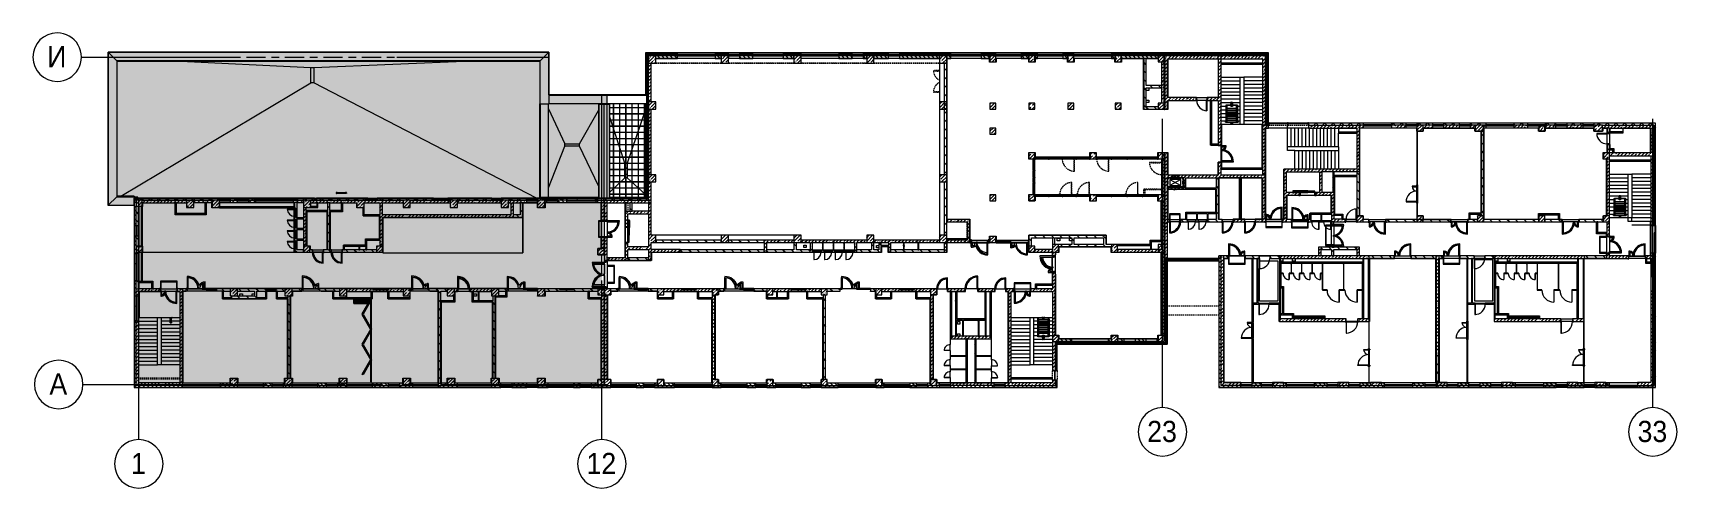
# Model space of a CAD drawing. Header units: millimetres. Extents: x -5524 to 188159, y -8553 to 29000.
# Drawn here: x 52524 to 188159, y -8553 to 29000 of the extents above; entities that cross this region are included whole.
import ezdxf

# ---------------------------------------------------------------- set-up
doc = ezdxf.new("R2010")
doc.units = ezdxf.units.MM
doc.linetypes.add('200_ШТРИХ__ш1_п0_6_', pattern=[160, 100, -60])
doc.linetypes.add('Осевая', pattern=[3175, 635, -476.25, 1587.5, -476.25])
for name, color, linetype, lineweight in [('A-DETL-2', 7, 'Continuous', 5), ('A-DETL-MBND-1', 7, '200_ШТРИХ__ш1_п0_6_', 9), ('A-DOOR-6', 7, 'Continuous', 5), ('A-GENM-2', 7, 'Continuous', 5), ('A-GLAZ-2', 7, 'Continuous', 5), ('A-GLAZ-CURT-1', 7, 'Continuous', 5), ('A-GLAZ-CWMG-1', 7, 'Continuous', 5), ('A-ROOF-1', 7, 'Continuous', 5), ('A-ROOF-PATT', 7, 'Continuous', 5), ('A-WALL', 7, 'Continuous', 9), ('A-WALL-7', 7, 'Continuous', 5), ('I-WALL-2', 7, 'Continuous', 5), ('M-EQPM-1', 7, 'Continuous', 5), ('S-COLS-2', 7, 'Continuous', 5), ('S-STRS-3', 7, 'Continuous', 5), ('Оси', 7, 'Continuous', 9), ('Оси-1', 7, 'Continuous', 20), ('Оси-2', 7, 'Осевая', 9)]:
    doc.layers.add(name, color=color, linetype=linetype, lineweight=lineweight)
doc.layers.add('A-DETL-GENF-2', color=7, linetype='Continuous', lineweight=9, true_color=0xc0c0c0, transparency=0.4)
for name, color, linetype, lineweight, true_color in [('A-DETL-GENF-3', 7, 'Continuous', 5, 0xb7b7b7), ('A-DETL-GENF-4', 7, 'Continuous', 5, 0xaaaaaa), ('A-DETL-GENF-5', 7, 'Continuous', 5, 0xe2e2e2), ('A-DOOR-3', 7, 'Continuous', 5, 0xaaaaaa), ('A-DOOR-4', 7, 'Continuous', 5, 0xe2e2e2), ('A-DOOR-5', 7, 'Continuous', 5, 0xb7b7b7), ('A-DOOR-FRAM-1', 7, 'Continuous', 5, 0xe2e2e2), ('A-DOOR-FRAM-2', 7, 'Continuous', 5, 0xaaaaaa), ('A-DOOR-FRAM-3', 7, 'Continuous', 5, 0xb7b7b7), ('A-FLOR-1', 7, 'Continuous', 5, 0xb7b7b7), ('A-FLOR-2', 7, 'Continuous', 5, 0xaaaaaa), ('A-GENM-3', 7, 'Continuous', 5, 0x737373), ('A-GENM-4', 7, 'Continuous', 5, 0xa1a1a1), ('A-GENM-5', 7, 'Continuous', 5, 0xe2ddcd), ('A-GLAZ-3', 7, 'Continuous', 5, 0x737373), ('A-GLAZ-CURT-2', 7, 'Continuous', 5, 0x737373), ('A-GLAZ-CWMG-2', 7, 'Continuous', 5, 0x383e42), ('A-GLAZ-CWMG-3', 7, 'Continuous', 5, 0x737373), ('A-WALL-10', 7, 'Continuous', 5, 0xa1a1a1), ('A-WALL-8', 7, 'Continuous', 5, 0x737373), ('A-WALL-9', 7, 'Continuous', 9, 0x737373), ('I-WALL-1', 7, 'Continuous', 9, 0xe7e7e7), ('I-WALL-3', 7, 'Continuous', 5, 0x737373), ('I-WALL-4', 7, 'Continuous', 5, 0x787878), ('S-COLS-1', 7, 'Continuous', 5, 0x737373), ('S-STRS-4', 7, 'Continuous', 5, 0x737373)]:
    doc.layers.add(name, color=color, linetype=linetype, lineweight=lineweight, true_color=true_color)
doc.styles.add('Arial_1', font='arial.ttf', dxfattribs={"width": 0.9, "height": 1750})
pattern_1 = [(45, (61148.7, 0), (-285.1231, 285.1231), []), (45, (61433.8, 0), (-285.1231, 285.1231), [504.031, -100.806, 16.764, -84.042])]
pattern_2 = [(135, (61148.7, 0), (-176.7767, -176.7767), [])]
pattern_3 = [(135, (61148.7, 0), (-353.5534, -353.5534), [])]
pattern_4 = [(45, (61148.7, 0), (-353.5534, 353.5534), []), (135, (61148.7, 0), (-353.5534, -353.5534), [])]
pattern_5 = [(45, (61148.7, 0), (-176.7767, 176.7767), [])]
pattern_6 = [(135, (1826.41, 164.685), (-14.14214, -14.14214), []), (225, (1826.41, 164.685), (14.14214, -14.14214), [])]
pattern_7 = [(45, (-296.384, 164.685), (-14.1421, 14.1421), []), (135, (-296.384, 164.685), (-14.1421, -14.1421), [])]
pattern_8 = [(135, (61148.7, 0), (-377.1708, -377.1708), [533.4, -88.9, 17.78, -88.9]), (135, (61148.7, 376.94), (-377.1708, -377.1708), []), (50, (61148.7, 0), (637.6445, -55.7866), [66.675, -733.425]), (355, (61148.7, 0), (-123.3494, 668.6992), [53.34, -586.74]), (100.451, (61201.8, -4.65), (514.299, 612.908), [56.665, -623.315]), (46.184, (61148.7, 177.8), (948.7764, -147.1497), [100.012, -1100.137]), (96.636, (61227.8, 165.5), (830.909, 865.997), [84.998, -934.973]), (351.184, (61148.7, 177.8), (830.918, 865.988), [80.01, -880.11]), (21, (61237.6, 133.35), (530.6506, -357.9283), [66.675, -733.425]), (326, (61237.6, 133.35), (216.308, 644.6585), [53.34, -586.74]), (71.451, (61281.8, 103.5), (746.9596, 286.7243), [56.665, -623.315]), (37.5, (61148.7, 0), (10.81053, 295.9426), [16.764, -562.864, 16.764, -578.866, -588.962]), (37.5, (61148.7, 0), (10.81053, 295.9426), [-1175.258, 16.764, -572.198]), (7.5, (61148.7, 0), (233.8692, 350.63175), [16.764, -322.834, 16.764, -549.529, -224.472]), (7.5, (61148.7, 0), (233.8692, 350.63175), [-905.891, 16.764, -207.708]), (327.5, (60950.44, 0), (474.5678, -20.0513), [16.764, -205.486, 16.764, -676.656, -920.115]), (327.5, (60950.44, 0), (474.5678, -20.0513), [-915.67, 16.764, -903.351]), (317.5, (60861.54, 0), (518.4522, 88.9934), [16.764, -272.161, 16.764, -443.738, -653.415]), (317.5, (60861.54, 0), (518.4522, 88.9934), [-749.427, 16.764, -636.651])]
pattern_9 = [(135, (1826.41, 174.685), (-14.14214, -14.14214), []), (225, (1826.41, 174.685), (14.14214, -14.14214), [])]
pattern_10 = [(45, (-296.384, 174.685), (-14.1421, 14.1421), []), (135, (-296.384, 174.685), (-14.1421, -14.1421), [])]
pattern_11 = [(135, (1751.41, 174.685), (-14.14214, -14.14214), []), (225, (1751.41, 174.685), (14.14214, -14.14214), [])]
pattern_12 = [(45, (-371.384, 174.685), (-14.1421, 14.1421), []), (135, (-371.384, 174.685), (-14.1421, -14.1421), [])]
pattern_13 = [(45, (61148.7, 0), (-427.6843, 427.6843), []), (45, (61433.8, 0), (-427.6843, 427.6843), [])]
pattern_14 = [(135, (1776.41, 174.685), (-14.14214, -14.14214), []), (225, (1776.41, 174.685), (14.14214, -14.14214), [])]
pattern_15 = [(45, (-346.384, 174.685), (-14.1421, 14.1421), []), (135, (-346.384, 174.685), (-14.1421, -14.1421), [])]
pattern_16 = [(135, (1576.41, 164.685), (-14.14214, -14.14214), []), (225, (1576.41, 164.685), (14.14214, -14.14214), [])]
pattern_17 = [(45, (-546.384, 164.685), (-14.1421, 14.1421), []), (135, (-546.384, 164.685), (-14.1421, -14.1421), [])]
pattern_18 = [(45, (-38240, -150), (-285.123, 285.123), []), (45, (-37954.88, -150), (-285.123, 285.123), [504.031, -100.806, 16.764, -84.042])]
pattern_19 = [(45, (-38240, -7650), (-285.123, 285.123), []), (45, (-37954.88, -7650), (-285.123, 285.123), [504.031, -100.806, 16.764, -84.042])]
pattern_20 = [(135, (1951.41, 164.685), (-14.14214, -14.14214), []), (225, (1951.41, 164.685), (14.14214, -14.14214), [])]
pattern_21 = [(45, (-171.384, 164.685), (-14.1421, 14.1421), []), (135, (-171.384, 164.685), (-14.1421, -14.1421), [])]
pattern_22 = [(45, (-38240, -10950), (-285.123, 285.123), []), (45, (-37954.88, -10950), (-285.123, 285.123), [504.031, -100.806, 16.764, -84.042])]
pattern_23 = [(45, (61148.7, 0), (-530.33, 530.33), []), (135, (61148.7, 0), (-530.33, -530.33), [])]

msp = doc.modelspace()

# ---------------------------------------------------------------- texts
at = {"layer": 'Оси', "char_height": 1750, "attachment_point": 1, "style": 'Arial_1'}
for s, insert, width in [('\\fArial|b0|i0|c204|p34|;\\W.9;И', (53702, 27905.2), 1948.101), ('\\fArial|b0|i0|c204|p34|;\\W.9;А', (53889.3, 905.2), 1803.797), ('23', (144445.6, -3003), 3030.379), ('33', (184895.6, -3003), 3030.379), ('\\fArial|b0|i0|c204|p34|;\\W.9;1', (60621.1, -5649.6), 1515.189), ('12', (98195.6, -5649.6), 3030.379)]:
    msp.add_mtext(s, dxfattribs=dict(at, insert=insert, width=width))

# ---------------------------------------------------------------- blocks, each defined once
blk = doc.blocks.new('BSC_Колонна _Прямоугольная - 600х600-23286269-3_7_1_птичка')
at = {"layer": 'S-COLS-2'}
h = blk.add_hatch(dxfattribs=at)
h.set_pattern_fill('FP_35', color=256, style=0, pattern_type=2)
h.set_pattern_definition([(45, (-29509.74, -7600), (-285.123, 285.123), []), (45, (-29224.6, -7600), (-285.123, 285.123), [504.031, -100.806, 16.764, -84.042])])
h.paths.add_polyline_path([(-300, -300), (300, -300), (300, 300), (-300, 300), (-300, 150)])
at = {"layer": 'S-COLS-1'}
for p, q in [((300, 300), (-300, 300)), ((-300, 300), (-300, -300)), ((300, -300), (300, 300)), ((-300, -300), (300, -300))]:
    blk.add_line(p, q, dxfattribs=at)
blk = doc.blocks.new('BSC_Колонна _Прямоугольная - 500х500-23286270-3_7_1_птичка')
at = {"layer": 'S-COLS-2'}
h = blk.add_hatch(dxfattribs=at)
h.set_pattern_fill('FP_36', color=256, style=0, pattern_type=2)
h.set_pattern_definition([(45, (-38790, -7650), (-285.123, 285.123), []), (45, (-38504.88, -7650), (-285.123, 285.123), [504.031, -100.806, 16.764, -84.042])])
h.paths.add_polyline_path([(-250, -250), (250, -250), (250, 250), (-250, 250), (-250, 100)])
for p, q in [((250, 250), (-250, 250)), ((-250, 250), (-250, -250)), ((250, -250), (250, 250)), ((-250, -250), (250, -250))]:
    blk.add_line(p, q, dxfattribs=at)
blk = doc.blocks.new('BSC_Колонна _Прямоугольная - 500х500-V50-3_7_1_птичка')
at = {"layer": 'S-COLS-2'}
h = blk.add_hatch(dxfattribs=at)
h.set_pattern_fill('FP_37', color=256, style=0, pattern_type=2)
h.set_pattern_definition([(45, (-43160, -7650), (-285.123, 285.123), []), (45, (-42874.88, -7650), (-285.123, 285.123), [504.031, -100.806, 16.764, -84.042])])
h.paths.add_polyline_path([(-250, -250), (250, -250), (250, 250), (-250, 250)])
for p, q in [((250, 250), (-250, 250)), ((-250, 250), (-250, -250)), ((250, -250), (250, 250)), ((-250, -250), (250, -250))]:
    blk.add_line(p, q, dxfattribs=at)
blk = doc.blocks.new('BSC_Колонна _Прямоугольная - 500х500-V51-3_7_1_птичка')
at = {"layer": 'S-COLS-2'}
h = blk.add_hatch(dxfattribs=at)
h.set_pattern_fill('FP_38', color=256, style=0, pattern_type=2)
h.set_pattern_definition([(45, (-47660, -7650), (-285.123, 285.123), []), (45, (-47374.88, -7650), (-285.123, 285.123), [504.031, -100.806, 16.764, -84.042])])
h.paths.add_polyline_path([(-113, -250), (250, -250), (250, 250), (-250, 250), (-250, -250)])
for p, q in [((250, 250), (-250, 250)), ((-250, 250), (-250, -250)), ((250, -250), (250, 250)), ((-250, -250), (250, -250))]:
    blk.add_line(p, q, dxfattribs=at)
blk = doc.blocks.new('BSC_Колонна _Прямоугольная - 500х500-V52-3_7_1_птичка')
at = {"layer": 'S-COLS-2'}
h = blk.add_hatch(dxfattribs=at)
h.set_pattern_fill('FP_39', color=256, style=0, pattern_type=2)
h.set_pattern_definition([(45, (-52160, -7650), (-285.123, 285.123), []), (45, (-51874.88, -7650), (-285.123, 285.123), [504.031, -100.806, 16.764, -84.042])])
h.paths.add_polyline_path([(-250, -250), (250, -250), (250, 250), (-250, 250)])
for p, q in [((250, 250), (-250, 250)), ((-250, 250), (-250, -250)), ((250, -250), (250, 250)), ((-250, -250), (250, -250))]:
    blk.add_line(p, q, dxfattribs=at)
blk = doc.blocks.new('BSC_Колонна _Прямоугольная - 500х500-V53-3_7_1_птичка')
at = {"layer": 'S-COLS-2'}
h = blk.add_hatch(dxfattribs=at)
h.set_pattern_fill('FP_40', color=256, style=0, pattern_type=2)
h.set_pattern_definition([(45, (-61160, -7650), (-285.1231, 285.1231), []), (45, (-60874.88, -7650), (-285.123, 285.123), [504.031, -100.806, 16.764, -84.042])])
h.paths.add_polyline_path([(-250, -250), (250, -250), (250, 250), (-250, 250)])
for p, q in [((250, 250), (-250, 250)), ((-250, 250), (-250, -250)), ((250, -250), (250, 250)), ((-250, -250), (250, -250))]:
    blk.add_line(p, q, dxfattribs=at)
blk = doc.blocks.new('BSC_Колонна _Прямоугольная - 600х600-V54-3_7_1_птичка')
at = {"layer": 'S-COLS-2'}
h = blk.add_hatch(dxfattribs=at)
h.set_pattern_fill('FP_41', color=256, style=0, pattern_type=2)
h.set_pattern_definition([(45, (-25860, -200), (-285.123, 285.123), []), (45, (-25574.88, -200), (-285.123, 285.123), [504.031, -100.806, 16.764, -84.042])])
h.paths.add_polyline_path([(-300, -300), (300, -300), (300, 300), (-300, 300)])
at = {"layer": 'S-COLS-1'}
for p, q in [((300, 300), (-300, 300)), ((-300, 300), (-300, -300)), ((300, -300), (300, 300)), ((-300, -300), (300, -300))]:
    blk.add_line(p, q, dxfattribs=at)
blk = doc.blocks.new('BSC_Колонна _Прямоугольная - 600х600-V55-3_7_1_птичка')
at = {"layer": 'S-COLS-2'}
h = blk.add_hatch(dxfattribs=at)
h.set_pattern_fill('FP_42', color=256, style=0, pattern_type=2)
h.set_pattern_definition([(45, (-29509.74, -200), (-285.123, 285.123), []), (45, (-29224.6, -200), (-285.123, 285.123), [504.031, -100.806, 16.764, -84.042])])
h.paths.add_polyline_path([(-300, -300), (300, -300), (300, 300), (-300, 300), (-300, 30)])
at = {"layer": 'S-COLS-1'}
for p, q in [((300, 300), (-300, 300)), ((-300, 300), (-300, -300)), ((300, -300), (300, 300)), ((-300, -300), (300, -300))]:
    blk.add_line(p, q, dxfattribs=at)
blk = doc.blocks.new('BSC_Колонна _Прямоугольная - 500х500-V56-3_7_1_птичка')
at = {"layer": 'S-COLS-2'}
h = blk.add_hatch(dxfattribs=at)
h.set_pattern_fill('FP_43', color=256, style=0, pattern_type=2)
h.set_pattern_definition([(45, (-38790, -150), (-285.123, 285.123), []), (45, (-38504.88, -150), (-285.123, 285.123), [504.031, -100.806, 16.764, -84.042])])
h.paths.add_polyline_path([(-250, -250), (250, -250), (250, 250), (-250, 250), (-250, 80)])
for p, q in [((250, 250), (-250, 250)), ((-250, 250), (-250, -250)), ((250, -250), (250, 250)), ((-250, -250), (250, -250))]:
    blk.add_line(p, q, dxfattribs=at)
blk = doc.blocks.new('BSC_Колонна _Прямоугольная - 500х500-V57-3_7_1_птичка')
at = {"layer": 'S-COLS-2'}
h = blk.add_hatch(dxfattribs=at)
h.set_pattern_fill('FP_44', color=256, style=0, pattern_type=2)
h.set_pattern_definition([(45, (-43160, -150), (-285.123, 285.123), []), (45, (-42874.88, -150), (-285.123, 285.123), [504.031, -100.806, 16.764, -84.042])])
h.paths.add_polyline_path([(-250, -250), (250, -250), (250, 250), (-250, 250)])
for p, q in [((250, 250), (-250, 250)), ((-250, 250), (-250, -250)), ((250, -250), (250, 250)), ((-250, -250), (250, -250))]:
    blk.add_line(p, q, dxfattribs=at)
blk = doc.blocks.new('BSC_Колонна _Прямоугольная - 500х500-V58-3_7_1_птичка')
at = {"layer": 'S-COLS-2'}
h = blk.add_hatch(dxfattribs=at)
h.set_pattern_fill('FP_45', color=256, style=0, pattern_type=2)
h.set_pattern_definition([(45, (-47660, -150), (-285.123, 285.123), []), (45, (-47374.88, -150), (-285.123, 285.123), [504.031, -100.806, 16.764, -84.042])])
h.paths.add_polyline_path([(-250, -250), (250, -250), (250, 250), (-250, 250)])
for p, q in [((250, 250), (-250, 250)), ((-250, 250), (-250, -250)), ((250, -250), (250, 250)), ((-250, -250), (250, -250))]:
    blk.add_line(p, q, dxfattribs=at)
blk = doc.blocks.new('BSC_Колонна _Прямоугольная - 500х500-V59-3_7_1_птичка')
at = {"layer": 'S-COLS-2'}
h = blk.add_hatch(dxfattribs=at)
h.set_pattern_fill('FP_46', color=256, style=0, pattern_type=2)
h.set_pattern_definition([(45, (-52160, -150), (-285.123, 285.123), []), (45, (-51874.88, -150), (-285.123, 285.123), [504.031, -100.806, 16.764, -84.042])])
h.paths.add_polyline_path([(-250, -250), (250, -250), (250, 250), (-250, 250)])
for p, q in [((250, 250), (-250, 250)), ((-250, 250), (-250, -250)), ((250, -250), (250, 250)), ((-250, -250), (250, -250))]:
    blk.add_line(p, q, dxfattribs=at)
blk = doc.blocks.new('BSC_Колонна _Прямоугольная - 500х500-V60-3_7_1_птичка')
at = {"layer": 'S-COLS-2'}
h = blk.add_hatch(dxfattribs=at)
h.set_pattern_fill('FP_47', color=256, style=0, pattern_type=2)
h.set_pattern_definition([(45, (-61160, -150), (-285.123, 285.123), []), (45, (-60874.88, -150), (-285.123, 285.123), [504.031, -100.806, 16.764, -84.042])])
h.paths.add_polyline_path([(-250, -250), (250, -250), (250, 250), (-250, 250)])
for p, q in [((250, 250), (-250, 250)), ((-250, 250), (-250, -250)), ((250, -250), (250, 250)), ((-250, -250), (250, -250))]:
    blk.add_line(p, q, dxfattribs=at)
blk = doc.blocks.new('BSC_Колонна _Прямоугольная - 500х500-V61-3_7_1_птичка')
at = {"layer": 'S-COLS-2'}
h = blk.add_hatch(dxfattribs=at)
h.set_pattern_fill('FP_48', color=256, style=0, pattern_type=2)
h.set_pattern_definition([(45, (-65660, -150), (-285.1231, 285.1231), []), (45, (-65374.88, -150), (-285.1231, 285.1231), [504.031, -100.806, 16.764, -84.042])])
h.paths.add_polyline_path([(-250, -250), (250, -250), (250, 250), (-250, 250)])
for p, q in [((250, 250), (-250, 250)), ((-250, 250), (-250, -250)), ((250, -250), (250, 250)), ((-250, -250), (250, -250))]:
    blk.add_line(p, q, dxfattribs=at)
blk = doc.blocks.new('BSC_Колонна _Прямоугольная - 500х500-V62-3_7_1_птичка')
at = {"layer": 'S-COLS-2'}
h = blk.add_hatch(dxfattribs=at)
h.set_pattern_fill('FP_49', color=256, style=0, pattern_type=2)
h.set_pattern_definition([(45, (-75730, -3800), (-285.1231, 285.1231), []), (45, (-75444.88, -3800), (-285.1231, 285.1231), [504.031, -100.806, 16.764, -84.042])])
h.paths.add_polyline_path([(-250, -250), (250, -250), (250, 250), (-250, 250), (-250, -99)])
for p, q in [((250, 250), (-250, 250)), ((-250, 250), (-250, -250)), ((250, -250), (250, 250)), ((-250, -250), (250, -250))]:
    blk.add_line(p, q, dxfattribs=at)
blk = doc.blocks.new('BSC_Колонна _Прямоугольная - 500х500-V63-3_7_1_птичка')
at = {"layer": 'S-COLS-2'}
h = blk.add_hatch(dxfattribs=at)
h.set_pattern_fill('FP_50', color=256, style=0, pattern_type=2)
h.set_pattern_definition([(45, (-80600, -3800), (-285.1231, 285.1231), []), (45, (-80314.88, -3800), (-285.1231, 285.1231), [504.031, -100.806, 16.764, -84.042])])
h.paths.add_polyline_path([(-250, -250), (250, -250), (250, 250), (-250, 250)])
for p, q in [((250, 250), (-250, 250)), ((-250, 250), (-250, -250)), ((250, -250), (250, 250)), ((-250, -250), (250, -250))]:
    blk.add_line(p, q, dxfattribs=at)
blk = doc.blocks.new('BSC_Колонна _Прямоугольная - 500х500-V64-3_7_1_птичка')
at = {"layer": 'S-COLS-2'}
h = blk.add_hatch(dxfattribs=at)
h.set_pattern_fill('FP_51', color=256, style=0, pattern_type=2)
h.set_pattern_definition([(45, (-65660, -7650), (-285.1231, 285.1231), []), (45, (-65374.88, -7650), (-285.1231, 285.1231), [504.031, -100.806, 16.764, -84.042])])
h.paths.add_polyline_path([(-250, -250), (250, -250), (250, 22), (220, 22), (220, 30), (250, 30), (250, 250), (-250, 250), (-250, 30)])
for p, q in [((220, 250), (-250, 250)), ((-250, 250), (-250, -250)), ((250, -250), (250, 22)), ((-250, -250), (250, -250))]:
    blk.add_line(p, q, dxfattribs=at)
blk = doc.blocks.new('BSC_Колонна _Прямоугольная - 600х600-23205240-3_7_1_птичка')
at = {"layer": 'S-COLS-2'}
h = blk.add_hatch(dxfattribs=at)
h.set_pattern_fill('FP_52', color=256, style=0, pattern_type=2)
h.set_pattern_definition([(45, (-66460, -12000), (-285.1231, 285.1231), []), (45, (-66174.88, -12000), (-285.1231, 285.1231), [504.031, -100.806, 16.764, -84.042])])
h.paths.add_polyline_path([(-300, -300), (300, -300), (300, 300), (-300, 300)])
for p, q in [((300, 300), (-300, 300)), ((-300, 300), (-300, -300)), ((300, -300), (300, 300)), ((-300, -300), (300, -300))]:
    blk.add_line(p, q, dxfattribs=at)
blk = doc.blocks.new('BSC_Колонна _Прямоугольная - 600х600-V65-3_7_1_птичка')
at = {"layer": 'S-COLS-2'}
h = blk.add_hatch(dxfattribs=at)
h.set_pattern_fill('FP_53', color=256, style=0, pattern_type=2)
h.set_pattern_definition([(45, (-14010, -14900), (-285.123, 285.123), []), (45, (-13724.88, -14900), (-285.123, 285.123), [504.031, -100.806, 16.764, -84.042])])
h.paths.add_polyline_path([(-22, -300), (300, -300), (300, 300), (-300, 300), (-300, -300)])
at = {"layer": 'S-COLS-1'}
for p, q in [((300, 300), (-300, 300)), ((-300, 300), (-300, -300)), ((300, -300), (300, 300)), ((-300, -300), (300, -300))]:
    blk.add_line(p, q, dxfattribs=at)
blk = doc.blocks.new('BSC_Колонна _Прямоугольная - 600х600-V66-3_7_1_птичка')
at = {"layer": 'S-COLS-2'}
h = blk.add_hatch(dxfattribs=at)
h.set_pattern_fill('FP_54', color=256, style=0, pattern_type=2)
h.set_pattern_definition([(45, (-25860, -7600), (-285.123, 285.123), []), (45, (-25574.88, -7600), (-285.123, 285.123), [504.031, -100.806, 16.764, -84.042])])
h.paths.add_polyline_path([(-300, -300), (300, -300), (300, 300), (-300, 300), (-300, 150)])
at = {"layer": 'S-COLS-1'}
for p, q in [((300, 300), (-300, 300)), ((-300, 300), (-300, -300)), ((300, -300), (300, 300)), ((-300, -300), (300, -300))]:
    blk.add_line(p, q, dxfattribs=at)
blk = doc.blocks.new('BSC_Колонна _Прямоугольная - 600х600-V67-3_7_1_птичка')
at = {"layer": 'S-COLS-2'}
h = blk.add_hatch(dxfattribs=at)
h.set_pattern_fill('FP_55', color=256, style=0, pattern_type=2)
h.set_pattern_definition([(45, (-26110, -14900), (-285.123, 285.123), []), (45, (-25824.88, -14900), (-285.123, 285.123), [504.031, -100.806, 16.764, -84.042])])
h.paths.add_polyline_path([(-300, -300), (300, -300), (300, 300), (-300, 300), (-300, -208)])
at = {"layer": 'S-COLS-1'}
for p, q in [((300, 300), (-300, 300)), ((-300, 300), (-300, -300)), ((300, -300), (300, 300)), ((-300, -300), (300, -300))]:
    blk.add_line(p, q, dxfattribs=at)
blk = doc.blocks.new('BSC_Колонна _Прямоугольная - 600х600-V68-3_7_1_птичка')
at = {"layer": 'S-COLS-2'}
h = blk.add_hatch(dxfattribs=at)
h.set_pattern_fill('FP_56', color=256, style=0, pattern_type=2)
h.set_pattern_definition([(45, (-66460, -17000), (-285.1231, 285.1231), []), (45, (-66174.88, -17000), (-285.1231, 285.1231), [504.031, -100.806, 16.764, -84.042])])
h.paths.add_polyline_path([(-300, -300), (300, -300), (300, 300), (-300, 300)])
for p, q in [((300, 300), (-300, 300)), ((-300, 300), (-300, -300)), ((300, -300), (300, 300)), ((-300, -300), (300, -300))]:
    blk.add_line(p, q, dxfattribs=at)
blk = doc.blocks.new('BSC_Колонна _Прямоугольная - 500х500-23287078-3_7_1_птичка')
at = {"layer": 'S-COLS-2'}
h = blk.add_hatch(dxfattribs=at)
h.set_pattern_fill('FP_58', color=256, style=0, pattern_type=2)
h.set_pattern_definition([(45, (-84450, -22950), (-285.1231, 285.1231), []), (45, (-84164.88, -22950), (-285.1231, 285.1231), [504.031, -100.806, 16.764, -84.042])])
h.paths.add_polyline_path([(-250, -250), (250, -250), (250, 250), (-250, 250), (-250, -160)])
for p, q in [((250, 250), (-250, 250)), ((-250, 250), (-250, -250)), ((250, -250), (250, 250)), ((-250, -250), (250, -250))]:
    blk.add_line(p, q, dxfattribs=at)
blk = doc.blocks.new('110_Дверь_СКБ_2Ст - Д-1_л_Лестничная клетка EIS60 2-32142534-3_7_1_птичка')
at = {"layer": 'A-DOOR-4'}
h = blk.add_hatch(color=256, dxfattribs=at)
h.paths.add_polyline_path([(652, 30), (712, 30), (712, 110), (662, 110), (662, 60), (652, 60)])
h.paths.add_polyline_path([(-688, 30), (-628, 30), (-628, 60), (-638, 60), (-638, 110), (-688, 110)])
for points in [[(-588, 110), (-588, 510), (-638, 510), (-638, 110)], [(612, 110), (662, 110), (662, 1010), (612, 1010), (612, 603)], [(712, -110), (712, 30), (698, 25), (698, -110)]]:
    blk.add_hatch(color=256, dxfattribs=at).paths.add_polyline_path(points)
at = {"layer": 'A-DOOR-FRAM-1'}
for points in [[(-672, 110), (-672, 118), (-742, 118), (-742, 110)], [(-672, -110), (-672, 30), (-688, 25), (-688, -110)], [(768, 110), (768, 118), (698, 118), (698, 110)], [(-672, -118), (-672, -110), (-742, -110), (-742, -118)], [(768, -118), (768, -110), (698, -110), (698, -118)]]:
    blk.add_hatch(color=256, dxfattribs=at).paths.add_polyline_path(points)
at = {"layer": 'A-DOOR-3'}
for p, q in [((-638, 510), (-638, 110)), ((-588, 510), (-638, 510)), ((-638, 110), (-588, 110)), ((-588, 110), (-588, 510)), ((662, 1010), (612, 1010)), ((612, 1010), (612, 110)), ((612, 110), (662, 110)), ((662, 110), (662, 1010))]:
    blk.add_line(p, q, dxfattribs=at)
for centre, radius, start, end in [((-638, 110), 400, 360, 90), ((662, 110), 900, 90, 180)]:
    blk.add_arc(centre, radius, start, end, dxfattribs=at)
at = {"layer": 'A-DOOR-FRAM-2'}
for p, q in [((-672, 118), (-742, 118)), ((-742, 118), (-742, 110)), ((-742, 110), (-672, 110)), ((-638, 110), (-688, 110)), ((-688, 110), (-688, 30)), ((-688, 30), (-628, 30)), ((-672, 30), (-688, 30)), ((-688, 30), (-688, -110)), ((-672, 110), (-672, 118)), ((-672, -110), (-672, 30)), ((-638, 60), (-638, 110)), ((-628, 60), (-638, 60)), ((-628, 30), (-628, 60)), ((662, 60), (652, 60)), ((652, 60), (652, 30)), ((652, 30), (712, 30)), ((662, 110), (662, 60)), ((712, 110), (662, 110)), ((768, 118), (698, 118)), ((698, 118), (698, 110)), ((698, 110), (768, 110)), ((712, 30), (698, 30)), ((698, 30), (698, -110)), ((712, 30), (712, 110)), ((712, -110), (712, 30)), ((768, 110), (768, 118)), ((-672, -110), (-742, -110)), ((-742, -110), (-742, -118)), ((-742, -118), (-672, -118)), ((-688, -110), (-672, -110)), ((-672, -118), (-672, -110)), ((698, -110), (712, -110)), ((768, -110), (698, -110)), ((698, -110), (698, -118)), ((698, -118), (768, -118)), ((768, -118), (768, -110))]:
    blk.add_line(p, q, dxfattribs=at)
blk = doc.blocks.new('110_Дверь_СКБ_1Ст_Внутренняя1 - Д-8 950x2100h_охрана-V69-3_7_1_птичка')
at = {"layer": 'A-DOOR-3'}
h = blk.add_hatch(dxfattribs=at)
h.set_pattern_fill('FP_63', color=256, style=0, pattern_type=2)
h.set_pattern_definition(pattern_6)
h.paths.add_polyline_path([(487.5, 100), (462.5, 100), (462.5, -100), (487.5, -100), (487.5, -34.8)])
at = {"layer": 'A-DOOR-4'}
h = blk.add_hatch(color=256, dxfattribs=at)
h.paths.add_polyline_path([(437.5, 100), (437.5, 60), (427.5, 60), (427.5, 20), (462.5, 20), (462.5, 100)])
h.paths.add_polyline_path([(-412.5, 100), (-437.5, 100), (-437.5, 20), (-402.5, 20), (-402.5, 60), (-412.5, 60)])
at = {"layer": 'A-DOOR-FRAM-1'}
for points in [[(-492.5, 108), (-492.5, 100), (-422.5, 100), (-422.5, 108)], [(-422.5, 20), (-437.5, 20), (-437.5, -100), (-422.5, -100), (-422.5, -34.8)], [(397.5, 950), (397.5, 100), (437.5, 100), (437.5, 950)], [(517.5, 108), (447.5, 108), (447.5, 100), (517.5, 100)], [(462.5, 20), (447.5, 20), (447.5, -100), (462.5, -100), (462.5, -34.8)], [(-492.5, -100), (-492.5, -108), (-422.5, -108), (-422.5, -100)], [(447.5, -100), (447.5, -108), (517.5, -108), (517.5, -100)]]:
    blk.add_hatch(color=256, dxfattribs=at).paths.add_polyline_path(points)
at = {"layer": 'A-DOOR-FRAM-2'}
h = blk.add_hatch(dxfattribs=at)
h.set_pattern_fill('FP_64', color=256, style=0, pattern_type=2)
h.set_pattern_definition(pattern_7)
h.paths.add_polyline_path([(-437.5, 100), (-462.5, 100), (-462.5, -100), (-437.5, -100), (-437.5, -34.8)])
at = {"layer": 'A-DOOR-3'}
for p, q in [((437.5, 950), (397.5, 950)), ((397.5, 950), (397.5, 100)), ((397.5, 100), (437.5, 100)), ((437.5, 100), (437.5, 950))]:
    blk.add_line(p, q, dxfattribs=at)
blk.add_arc((437.5, 100), 850, 90, 180, dxfattribs=at)
at = {"layer": 'A-DOOR-FRAM-2'}
for p, q in [((-422.5, 108), (-492.5, 108)), ((-492.5, 108), (-492.5, 100)), ((-492.5, 100), (-422.5, 100)), ((-437.5, 100), (-462.5, 100)), ((-462.5, 100), (-462.5, -100)), ((-412.5, 100), (-437.5, 100)), ((-437.5, 100), (-437.5, 20)), ((-437.5, -100), (-437.5, 100)), ((-422.5, 100), (-437.5, 100)), ((-437.5, 100), (-437.5, 99)), ((-437.5, 99), (-422.5, 99)), ((-437.5, 20), (-402.5, 20)), ((-422.5, 20), (-437.5, 20)), ((-437.5, 20), (-437.5, -100)), ((-422.5, 100), (-422.5, 108)), ((-422.5, 99), (-422.5, 100)), ((-422.5, -100), (-422.5, 20)), ((-412.5, 60), (-412.5, 100)), ((-402.5, 60), (-412.5, 60)), ((-402.5, 20), (-402.5, 60)), ((437.5, 60), (427.5, 60)), ((427.5, 60), (427.5, 20)), ((427.5, 20), (462.5, 20)), ((437.5, 100), (437.5, 60)), ((462.5, 100), (437.5, 100)), ((517.5, 108), (447.5, 108)), ((447.5, 108), (447.5, 100)), ((462.5, 100), (447.5, 100)), ((447.5, 100), (447.5, 99)), ((447.5, 100), (517.5, 100)), ((447.5, 99), (462.5, 99)), ((462.5, 20), (447.5, 20)), ((447.5, 20), (447.5, -100)), ((462.5, 20), (462.5, 100)), ((487.5, 100), (462.5, 100)), ((462.5, 100), (462.5, -100)), ((462.5, 99), (462.5, 100)), ((462.5, -100), (462.5, 20)), ((487.5, -100), (487.5, 100)), ((517.5, 100), (517.5, 108)), ((-422.5, -100), (-492.5, -100)), ((-492.5, -100), (-492.5, -108)), ((-492.5, -108), (-422.5, -108)), ((-462.5, -100), (-437.5, -100)), ((-437.5, -100), (-422.5, -100)), ((-422.5, -108), (-422.5, -100)), ((447.5, -100), (462.5, -100)), ((517.5, -100), (447.5, -100)), ((447.5, -100), (447.5, -108)), ((447.5, -108), (517.5, -108)), ((462.5, -100), (487.5, -100)), ((517.5, -108), (517.5, -100))]:
    blk.add_line(p, q, dxfattribs=at)
blk = doc.blocks.new('парапет1 - парапет-18629556-3_7_1_птичка')
at = {"layer": 'A-GENM-2'}
for p, q in [((-2411, 27400), (33928, 27400)), ((-2411, 14773), (-2411, 27400)), ((-268, 14773), (-2411, 14773))]:
    blk.add_line(p, q, dxfattribs=at)
at = {"layer": 'A-GENM-3'}
for p, q in [((-2409, 27398), (-1702, 26691)), ((33926, 27398), (33219, 26691)), ((33928, 27398), (33928, 23147)), ((33219, 26691), (-1702, 26691)), ((-1702, 26691), (-1666, 26655)), ((-1702, 26691), (-1702, 15482)), ((-1665, 26654), (33182, 26654)), ((-1665, 15519), (-1665, 26654)), ((33182, 26654), (33182, 23147)), ((33219, 26691), (33183, 26655)), ((33219, 23147), (33219, 26691)), ((33928, 23147), (33920, 23147)), ((-2409, 14775), (-1702, 15482)), ((-1702, 15482), (-1666, 15518)), ((-1702, 15482), (-268, 15482)), ((-268, 15519), (-1665, 15519)), ((-268, 15519), (-268, 15518)), ((-268, 15518), (-268, 15482)), ((-268, 15482), (-268, 15358))]:
    blk.add_line(p, q, dxfattribs=at)
for points in [[(-1666, 26655), (-1665, 26654), (-1665, 26654), (-1665, 26654), (-1665, 26654)], [(33183, 26655), (33182, 26654), (33182, 26654), (33182, 26654), (33182, 26654)], [(-1666, 15518), (-1665, 15519), (-1665, 15519), (-1665, 15519), (-1665, 15519)]]:
    blk.add_open_spline(points, degree=3, dxfattribs=at)
at = {"layer": 'A-GENM-4'}
blk.add_line((-268, 15358), (-268, 14775), dxfattribs=at)
blk = doc.blocks.new('120_Окно_СКБ_1Ст - 120_Окно_СКБ_1Ст 1200х2500_h_ с форточкой 3-24161067-3_7_1_птичка')
at = {"layer": 'A-GLAZ-2'}
for p, q in [((-600, -127), (-600, -57)), ((-600, -57), (-530, -57)), ((600, -57), (-600, -57)), ((-530, -127), (-600, -127)), ((-600, -127), (-550, -127)), ((-530, -127), (-550, -127)), ((-550, -127), (-550, -137)), ((-550, -137), (550, -137)), ((550, -137), (-550, -137)), ((-530, -57), (-530, -127)), ((530, -87), (-530, -87)), ((-530, -87), (-530, -127)), ((-480, -137), (-480, -87)), ((-480, -107), (480, -107)), ((480, -117), (-480, -117)), ((480, -137), (480, -87)), ((530, -127), (530, -57)), ((530, -57), (600, -57)), ((530, -127), (530, -87)), ((600, -127), (530, -127)), ((550, -127), (530, -127)), ((550, -127), (600, -127)), ((550, -137), (550, -127)), ((600, -57), (600, -127))]:
    blk.add_line(p, q, dxfattribs=at)
blk = doc.blocks.new('120_Окно_СКБ_1Ст - 120_Окно_СКБ_1Ст 900х2500_h_ с форточкой-22877787-3_7_1_птичка')
at = {"layer": 'A-GLAZ-2'}
for p, q in [((-450, -127), (-450, -57)), ((-450, -57), (-380, -57)), ((450, -57), (-450, -57)), ((-380, -127), (-450, -127)), ((-450, -127), (-400, -127)), ((-380, -127), (-400, -127)), ((-400, -127), (-400, -137)), ((-400, -137), (400, -137)), ((400, -137), (-400, -137)), ((-380, -57), (-380, -127)), ((380, -87), (-380, -87)), ((-380, -87), (-380, -127)), ((-330, -137), (-330, -87)), ((-330, -107), (330, -107)), ((330, -117), (-330, -117)), ((330, -137), (330, -87)), ((380, -127), (380, -57)), ((380, -57), (450, -57)), ((380, -127), (380, -87)), ((450, -127), (380, -127)), ((400, -127), (380, -127)), ((400, -137), (400, -127)), ((450, -57), (450, -127))]:
    blk.add_line(p, q, dxfattribs=at)
blk = doc.blocks.new('120_Окно_СКБ_1Ст - 120_Окно_СКБ_1Ст 900х2500_h_ с форточкой-22876038-3_7_1_птичка')
at = {"layer": 'A-GLAZ-2'}
for p, q in [((-450, -127), (-450, -57)), ((-450, -57), (-380, -57)), ((450, -57), (-450, -57)), ((-380, -127), (-450, -127)), ((-450, -127), (-400, -127)), ((-380, -127), (-400, -127)), ((-400, -127), (-400, -137)), ((-400, -137), (400, -137)), ((400, -137), (-400, -137)), ((-380, -57), (-380, -127)), ((380, -87), (-380, -87)), ((-380, -87), (-380, -127)), ((-330, -137), (-330, -87)), ((-330, -107), (330, -107)), ((330, -117), (-330, -117)), ((330, -137), (330, -87)), ((380, -127), (380, -57)), ((380, -57), (450, -57)), ((380, -127), (380, -87)), ((450, -127), (380, -127)), ((400, -127), (380, -127)), ((400, -127), (450, -127)), ((400, -137), (400, -127)), ((450, -57), (450, -127))]:
    blk.add_line(p, q, dxfattribs=at)
blk = doc.blocks.new('120_Окно_СКБ_2Ст - 120_Окно_СКБ_2Ст 3100х2500 _мал_ створка слева-2_-22446420-3_7_1_птичка')
at = {"layer": 'A-GLAZ-3'}
for p, q in [((-1550, -127), (-1550, -57)), ((-1550, -57), (-1480, -57)), ((1550, -57), (-1550, -57)), ((-1480, -127), (-1550, -127)), ((-1550, -127), (-1500, -127)), ((-1480, -127), (-1500, -127)), ((-1500, -127), (-1500, -137)), ((-1500, -137), (-700, -137)), ((-700, -137), (-1500, -137)), ((-1480, -57), (-1480, -127)), ((-720, -87), (-1480, -87)), ((-1480, -87), (-1480, -127)), ((-1430, -137), (-1430, -87)), ((-1430, -107), (-770, -107)), ((-770, -117), (-1430, -117)), ((-770, -137), (-770, -87)), ((-720, -127), (-720, -57)), ((-720, -57), (-650, -57)), ((-720, -127), (-720, -87)), ((-650, -127), (-720, -127)), ((-700, -127), (-720, -127)), ((-700, -127), (-670, -127)), ((-700, -137), (-700, -127)), ((-650, -127), (-670, -127)), ((-670, -127), (-670, -137)), ((-670, -137), (1500, -137)), ((1500, -137), (-670, -137)), ((-650, -57), (-650, -127)), ((1480, -87), (-650, -87)), ((-650, -87), (-650, -127)), ((-600, -137), (-600, -87)), ((-600, -107), (1430, -107)), ((1430, -117), (-600, -117)), ((1430, -137), (1430, -87)), ((1480, -127), (1480, -57)), ((1480, -57), (1550, -57)), ((1480, -127), (1480, -87)), ((1550, -127), (1480, -127)), ((1500, -127), (1480, -127)), ((1500, -127), (1550, -127)), ((1500, -137), (1500, -127)), ((1550, -57), (1550, -127))]:
    blk.add_line(p, q, dxfattribs=at)
blk = doc.blocks.new('120_Окно_СКБ_2Ст - 120_Окно_СКБ_2Ст 2100х2500 _мал створка СЛЕВА_-22446485-3_7_1_птичка')
at = {"layer": 'A-GLAZ-3'}
for p, q in [((-1050, -127), (-1050, -57)), ((-1050, -57), (-980, -57)), ((1050, -57), (-1050, -57)), ((-980, -127), (-1050, -127)), ((-1050, -127), (-1000, -127)), ((-980, -127), (-1000, -127)), ((-1000, -127), (-1000, -137)), ((-1000, -137), (-200, -137)), ((-200, -137), (-1000, -137)), ((-980, -57), (-980, -127)), ((-220, -87), (-980, -87)), ((-980, -87), (-980, -127)), ((-930, -137), (-930, -87)), ((-930, -107), (-270, -107)), ((-270, -117), (-930, -117)), ((-270, -137), (-270, -87)), ((-220, -127), (-220, -57)), ((-220, -57), (-150, -57)), ((-220, -127), (-220, -87)), ((-150, -127), (-220, -127)), ((-200, -127), (-220, -127)), ((-200, -127), (-170, -127)), ((-200, -137), (-200, -127)), ((-150, -127), (-170, -127)), ((-170, -127), (-170, -137)), ((-170, -137), (1000, -137)), ((1000, -137), (-170, -137)), ((-150, -57), (-150, -127)), ((980, -87), (-150, -87)), ((-150, -87), (-150, -127)), ((-100, -137), (-100, -87)), ((-100, -107), (930, -107)), ((930, -117), (-100, -117)), ((930, -137), (930, -87)), ((980, -127), (980, -57)), ((980, -57), (1050, -57)), ((980, -127), (980, -87)), ((1050, -127), (980, -127)), ((1000, -127), (980, -127)), ((1000, -127), (1050, -127)), ((1000, -137), (1000, -127)), ((1050, -57), (1050, -127))]:
    blk.add_line(p, q, dxfattribs=at)
blk = doc.blocks.new('120_Окно_СКБ_1Ст - 120_Окно_СКБ_1Ст 900х2500_h_-22445987-3_7_1_птичка')
at = {"layer": 'A-GLAZ-3'}
for p, q in [((-450, -127), (-450, -57)), ((-450, -57), (-380, -57)), ((450, -57), (-450, -57)), ((-380, -127), (-450, -127)), ((-450, -127), (-400, -127)), ((-380, -127), (-400, -127)), ((-400, -127), (-400, -137)), ((-400, -137), (400, -137)), ((400, -137), (-400, -137)), ((-380, -57), (-380, -127)), ((380, -87), (-380, -87)), ((-380, -87), (-380, -127)), ((-330, -137), (-330, -87)), ((-330, -107), (330, -107)), ((330, -117), (-330, -117)), ((330, -137), (330, -87)), ((380, -127), (380, -57)), ((380, -57), (450, -57)), ((380, -127), (380, -87)), ((450, -127), (380, -127)), ((400, -127), (380, -127)), ((400, -127), (450, -127)), ((400, -137), (400, -127)), ((450, -57), (450, -127))]:
    blk.add_line(p, q, dxfattribs=at)
blk = doc.blocks.new('120_Окно_СКБ_2Ст - 120_Окно_СКБ_2Ст 2100х2500 _мал створка СЛЕВА_-V70-3_7_1_птичка')
at = {"layer": 'A-GLAZ-3'}
for p, q in [((-1050, -127), (-1050, -57)), ((-1050, -57), (-980, -57)), ((1050, -57), (-1050, -57)), ((-980, -127), (-1050, -127)), ((-1050, -127), (-1000, -127)), ((-980, -127), (-1000, -127)), ((-1000, -127), (-1000, -137)), ((-1000, -137), (-200, -137)), ((-200, -137), (-1000, -137)), ((-980, -57), (-980, -127)), ((-220, -87), (-980, -87)), ((-980, -87), (-980, -127)), ((-930, -137), (-930, -87)), ((-930, -107), (-270, -107)), ((-270, -117), (-930, -117)), ((-270, -137), (-270, -87)), ((-220, -127), (-220, -57)), ((-220, -57), (-150, -57)), ((-220, -127), (-220, -87)), ((-150, -127), (-220, -127)), ((-200, -127), (-220, -127)), ((-200, -127), (-170, -127)), ((-200, -137), (-200, -127)), ((-150, -127), (-170, -127)), ((-170, -127), (-170, -137)), ((-170, -137), (1000, -137)), ((1000, -137), (-170, -137)), ((-150, -57), (-150, -127)), ((980, -87), (-150, -87)), ((-150, -87), (-150, -127)), ((-100, -137), (-100, -87)), ((-100, -107), (930, -107)), ((930, -117), (-100, -117)), ((930, -137), (930, -87)), ((980, -127), (980, -57)), ((980, -57), (1050, -57)), ((980, -127), (980, -87)), ((1050, -127), (980, -127)), ((1000, -127), (980, -127)), ((1000, -127), (1050, -127)), ((1000, -137), (1000, -127)), ((1050, -57), (1050, -127))]:
    blk.add_line(p, q, dxfattribs=at)
blk = doc.blocks.new('120_Окно_СКБ_1Ст - 120_Окно_СКБ_1Ст 900х2500_h_-20664874-3_7_1_птичка')
at = {"layer": 'A-GLAZ-3'}
for p, q in [((-450, -127), (-450, -57)), ((-450, -57), (-380, -57)), ((450, -57), (-450, -57)), ((-380, -127), (-450, -127)), ((-450, -127), (-400, -127)), ((-380, -127), (-400, -127)), ((-400, -127), (-400, -137)), ((-400, -137), (400, -137)), ((400, -137), (-400, -137)), ((-380, -57), (-380, -127)), ((380, -87), (-380, -87)), ((-380, -87), (-380, -127)), ((-330, -137), (-330, -87)), ((-330, -107), (330, -107)), ((330, -117), (-330, -117)), ((330, -137), (330, -87)), ((380, -127), (380, -57)), ((380, -57), (450, -57)), ((380, -127), (380, -87)), ((450, -127), (380, -127)), ((400, -127), (380, -127)), ((400, -127), (450, -127)), ((400, -137), (400, -127)), ((450, -57), (450, -127))]:
    blk.add_line(p, q, dxfattribs=at)
blk = doc.blocks.new('DOR_Проход в стене_Прямоугольный - 1050x1150 EI30-23344994-3_7_1_птичка')
at = {"layer": 'A-DOOR-3'}
for p, q in [((525, 100), (-525, 100)), ((525, -100), (-525, -100))]:
    blk.add_line(p, q, dxfattribs=at)
blk = doc.blocks.new('BSC_Колонна _Прямоугольная - 600х600-23205375-3_7_1_птичка')
at = {"layer": 'S-COLS-2'}
h = blk.add_hatch(dxfattribs=at)
h.set_pattern_fill('FP_65', color=256, style=0, pattern_type=2)
h.set_pattern_definition([(45, (-54460, -12000), (-285.123, 285.123), []), (45, (-54174.88, -12000), (-285.123, 285.123), [504.031, -100.806, 16.764, -84.042])])
h.paths.add_polyline_path([(-300, -300), (300, -300), (300, 300), (-300, 300)])
for p, q in [((300, 300), (-300, 300)), ((-300, 300), (-300, -300)), ((300, -300), (300, 300)), ((-300, -300), (300, -300))]:
    blk.add_line(p, q, dxfattribs=at)
blk = doc.blocks.new('BSC_Колонна _Прямоугольная - 600х600-V71-3_7_1_птичка')
at = {"layer": 'S-COLS-2'}
h = blk.add_hatch(dxfattribs=at)
h.set_pattern_fill('FP_66', color=256, style=0, pattern_type=2)
h.set_pattern_definition([(45, (-42460, -26800), (-285.123, 285.123), []), (45, (-42174.88, -26800), (-285.123, 285.123), [504.031, -100.806, 16.764, -84.042])])
h.paths.add_polyline_path([(-300, -300), (300, -300), (300, 300), (-300, 300)])
for p, q in [((300, 300), (-300, 300)), ((-300, 300), (-300, -300)), ((300, -300), (300, 300)), ((-300, -300), (300, -300))]:
    blk.add_line(p, q, dxfattribs=at)
blk = doc.blocks.new('BSC_Колонна _Прямоугольная - 500х500-V72-3_7_1_птичка')
at = {"layer": 'S-COLS-2'}
h = blk.add_hatch(dxfattribs=at)
h.set_pattern_fill('FP_68', color=256, style=0, pattern_type=2)
h.set_pattern_definition([(45, (-56660, -150), (-285.123, 285.123), []), (45, (-56374.88, -150), (-285.123, 285.123), [504.031, -100.806, 16.764, -84.042])])
h.paths.add_polyline_path([(-250, -250), (250, -250), (250, 250), (-250, 250), (-250, 80)])
for p, q in [((250, 250), (-250, 250)), ((-250, 250), (-250, -250)), ((250, -250), (250, 250)), ((-250, -250), (250, -250))]:
    blk.add_line(p, q, dxfattribs=at)
blk = doc.blocks.new('BSC_Колонна _Прямоугольная - 500х500-V73-3_7_1_птичка')
at = {"layer": 'S-COLS-2'}
h = blk.add_hatch(dxfattribs=at)
h.set_pattern_fill('FP_69', color=256, style=0, pattern_type=2)
h.set_pattern_definition([(45, (-56660, -7650), (-285.123, 285.123), []), (45, (-56374.88, -7650), (-285.123, 285.123), [504.031, -100.806, 16.764, -84.042])])
h.paths.add_polyline_path([(-250, -250), (250, -250), (250, 250), (-250, 250)])
for p, q in [((250, 250), (-250, 250)), ((-250, 250), (-250, -250)), ((250, -250), (250, 250)), ((-250, -250), (250, -250))]:
    blk.add_line(p, q, dxfattribs=at)
blk = doc.blocks.new('BSC_Колонна _Прямоугольная - 600х600-V74-3_7_1_птичка')
at = {"layer": 'S-COLS-2'}
h = blk.add_hatch(dxfattribs=at)
h.set_pattern_fill('FP_70', color=256, style=0, pattern_type=2)
h.set_pattern_definition([(45, (-33310, -7600), (-285.123, 285.123), []), (45, (-33024.88, -7600), (-285.123, 285.123), [504.031, -100.806, 16.764, -84.042])])
h.paths.add_polyline_path([(-300, -300), (300, -300), (300, 300), (-300, 300), (-300, 150)])
at = {"layer": 'S-COLS-1'}
for p, q in [((300, 300), (-300, 300)), ((-300, 300), (-300, -300)), ((300, -300), (300, 300)), ((-300, -300), (300, -300))]:
    blk.add_line(p, q, dxfattribs=at)
blk = doc.blocks.new('BSC_Колонна _Прямоугольная - 600х600-V75-3_7_1_птичка')
at = {"layer": 'S-COLS-2'}
h = blk.add_hatch(dxfattribs=at)
h.set_pattern_fill('FP_71', color=256, style=0, pattern_type=2)
h.set_pattern_definition([(45, (-33310, -200), (-285.123, 285.123), []), (45, (-33024.88, -200), (-285.123, 285.123), [504.031, -100.806, 16.764, -84.042])])
h.paths.add_polyline_path([(-212, -300), (300, -300), (300, 300), (-300, 300), (-300, -300)])
at = {"layer": 'S-COLS-1'}
for p, q in [((300, 300), (-300, 300)), ((-300, 300), (-300, -300)), ((300, -300), (300, 300)), ((-300, -300), (300, -300))]:
    blk.add_line(p, q, dxfattribs=at)
blk = doc.blocks.new('BSC_Колонна _Прямоугольная - 600х600-V76-3_7_1_птичка')
at = {"layer": 'S-COLS-2'}
h = blk.add_hatch(dxfattribs=at)
h.set_pattern_fill('FP_72', color=256, style=0, pattern_type=2)
h.set_pattern_definition([(45, (-42460, -17000), (-285.123, 285.123), []), (45, (-42174.88, -17000), (-285.123, 285.123), [504.031, -100.806, 16.764, -84.042])])
h.paths.add_polyline_path([(-300, -300), (300, -300), (300, 300), (-300, 300)])
for p, q in [((300, 300), (-300, 300)), ((-300, 300), (-300, -300)), ((300, -300), (300, 300)), ((-300, -300), (300, -300))]:
    blk.add_line(p, q, dxfattribs=at)
blk = doc.blocks.new('BSC_Колонна _Прямоугольная - 600х600-V77-3_7_1_птичка')
at = {"layer": 'S-COLS-2'}
h = blk.add_hatch(dxfattribs=at)
h.set_pattern_fill('FP_73', color=256, style=0, pattern_type=2)
h.set_pattern_definition([(45, (-42460, -23000), (-285.123, 285.123), []), (45, (-42174.88, -23000), (-285.123, 285.123), [504.031, -100.806, 16.764, -84.042])])
h.paths.add_polyline_path([(-300, -300), (300, -300), (300, 300), (-300, 300), (-300, -210)])
for p, q in [((300, 300), (-300, 300)), ((-300, 300), (-300, -300)), ((300, -300), (300, 300)), ((-300, -300), (300, -300))]:
    blk.add_line(p, q, dxfattribs=at)
blk = doc.blocks.new('BSC_Колонна _Прямоугольная - 600х600-V78-3_7_1_птичка')
at = {"layer": 'S-COLS-2'}
h = blk.add_hatch(dxfattribs=at)
h.set_pattern_fill('FP_74', color=256, style=0, pattern_type=2)
h.set_pattern_definition([(45, (-60460, -12000), (-285.1231, 285.1231), []), (45, (-60174.88, -12000), (-285.1231, 285.1231), [504.031, -100.806, 16.764, -84.042])])
h.paths.add_polyline_path([(-300, -300), (300, -300), (300, 300), (-300, 300)])
for p, q in [((300, 300), (-300, 300)), ((-300, 300), (-300, -300)), ((300, -300), (300, 300)), ((-300, -300), (300, -300))]:
    blk.add_line(p, q, dxfattribs=at)
blk = doc.blocks.new('120_Окно_СКБ_2Ст - 120_Окно_СКБ_2Ст 2100х2400 _мал створка справа_-22446225-3_7_1_птичка')
at = {"layer": 'A-GLAZ-3'}
for p, q in [((-1050, -127), (-1050, -57)), ((-1050, -57), (-980, -57)), ((1050, -57), (-1050, -57)), ((-980, -127), (-1050, -127)), ((-1050, -127), (-1000, -127)), ((-980, -127), (-1000, -127)), ((-1000, -127), (-1000, -137)), ((-1000, -137), (170, -137)), ((170, -137), (-1000, -137)), ((-980, -57), (-980, -127)), ((150, -87), (-980, -87)), ((-980, -87), (-980, -127)), ((-930, -137), (-930, -87)), ((-930, -107), (100, -107)), ((100, -117), (-930, -117)), ((100, -137), (100, -87)), ((150, -127), (150, -57)), ((150, -57), (220, -57)), ((150, -127), (150, -87)), ((220, -127), (150, -127)), ((170, -127), (150, -127)), ((170, -127), (200, -127)), ((170, -137), (170, -127)), ((220, -127), (200, -127)), ((200, -127), (200, -137)), ((200, -137), (1000, -137)), ((1000, -137), (200, -137)), ((220, -57), (220, -127)), ((980, -87), (220, -87)), ((220, -87), (220, -127)), ((270, -137), (270, -87)), ((270, -107), (930, -107)), ((930, -117), (270, -117)), ((930, -137), (930, -87)), ((980, -127), (980, -57)), ((980, -57), (1050, -57)), ((980, -127), (980, -87)), ((1050, -127), (980, -127)), ((1000, -127), (980, -127)), ((1000, -127), (1050, -127)), ((1000, -137), (1000, -127)), ((1050, -57), (1050, -127))]:
    blk.add_line(p, q, dxfattribs=at)
blk = doc.blocks.new('120_Окно_СКБ_2Ст - 120_Окно_СКБ_2Ст 3100х2500 _мал_створка слева_ 2-22446355-3_7_1_птичка')
at = {"layer": 'A-GLAZ-2'}
for p, q in [((-1550, -127), (-1550, -57)), ((-1550, -57), (-1480, -57)), ((1550, -57), (-1550, -57)), ((-1480, -127), (-1550, -127)), ((-1550, -127), (-1500, -127)), ((-1480, -127), (-1500, -127)), ((-1500, -127), (-1500, -137)), ((-1500, -137), (670, -137)), ((670, -137), (-1500, -137)), ((-1480, -57), (-1480, -127)), ((650, -87), (-1480, -87)), ((-1480, -87), (-1480, -127)), ((-1430, -137), (-1430, -87)), ((-1430, -107), (600, -107)), ((600, -117), (-1430, -117)), ((600, -137), (600, -87)), ((650, -127), (650, -57)), ((650, -57), (720, -57)), ((650, -127), (650, -87)), ((720, -127), (650, -127)), ((670, -127), (650, -127)), ((670, -127), (700, -127)), ((670, -137), (670, -127)), ((720, -127), (700, -127)), ((700, -127), (700, -137)), ((700, -137), (1500, -137)), ((1500, -137), (700, -137)), ((720, -57), (720, -127)), ((1480, -87), (720, -87)), ((720, -87), (720, -127)), ((770, -137), (770, -87)), ((770, -107), (1430, -107)), ((1430, -117), (770, -117)), ((1430, -137), (1430, -87)), ((1480, -127), (1480, -57)), ((1480, -57), (1550, -57)), ((1480, -127), (1480, -87)), ((1550, -127), (1480, -127)), ((1500, -127), (1480, -127)), ((1500, -127), (1550, -127)), ((1500, -137), (1500, -127)), ((1550, -57), (1550, -127))]:
    blk.add_line(p, q, dxfattribs=at)
blk = doc.blocks.new('120_Окно_СКБ_1Ст - 120_Окно_СКБ_1Ст 900х2500_h_-V79-3_7_1_птичка')
at = {"layer": 'A-GLAZ-2'}
for p, q in [((-450, -127), (-450, -57)), ((-450, -57), (-380, -57)), ((450, -57), (-450, -57)), ((-380, -127), (-450, -127)), ((-450, -127), (-400, -127)), ((-380, -127), (-400, -127)), ((-400, -127), (-400, -137)), ((-400, -137), (400, -137)), ((400, -137), (-400, -137)), ((-380, -57), (-380, -127)), ((380, -87), (-380, -87)), ((-380, -87), (-380, -127)), ((-330, -137), (-330, -87)), ((-330, -107), (330, -107)), ((330, -117), (-330, -117)), ((330, -137), (330, -87)), ((380, -127), (380, -57)), ((380, -57), (450, -57)), ((380, -127), (380, -87)), ((450, -127), (380, -127)), ((400, -127), (380, -127)), ((400, -127), (450, -127)), ((400, -137), (400, -127)), ((450, -57), (450, -127))]:
    blk.add_line(p, q, dxfattribs=at)
blk = doc.blocks.new('120_Окно_СКБ_2Ст - 120_Окно_СКБ_2Ст 2100х2400 _мал створка справа_-V80-3_7_1_птичка')
at = {"layer": 'A-GLAZ-2'}
for p, q in [((-1050, -127), (-1050, -57)), ((-1050, -57), (-980, -57)), ((1050, -57), (-1050, -57)), ((-980, -127), (-1050, -127)), ((-1050, -127), (-1000, -127)), ((-980, -127), (-1000, -127)), ((-1000, -127), (-1000, -137)), ((-1000, -137), (170, -137)), ((170, -137), (-1000, -137)), ((-980, -57), (-980, -127)), ((150, -87), (-980, -87)), ((-980, -87), (-980, -127)), ((-930, -137), (-930, -87)), ((-930, -107), (100, -107)), ((100, -117), (-930, -117)), ((100, -137), (100, -87)), ((150, -127), (150, -57)), ((150, -57), (220, -57)), ((150, -127), (150, -87)), ((220, -127), (150, -127)), ((170, -127), (150, -127)), ((170, -127), (198, -127)), ((170, -137), (170, -127)), ((220, -127), (200, -127)), ((200, -127), (200, -137)), ((200, -137), (1000, -137)), ((1000, -137), (200, -137)), ((220, -57), (220, -127)), ((980, -87), (220, -87)), ((220, -87), (220, -127)), ((270, -137), (270, -87)), ((270, -107), (930, -107)), ((930, -117), (270, -117)), ((930, -137), (930, -87)), ((980, -127), (980, -57)), ((980, -57), (1050, -57)), ((980, -127), (980, -87)), ((1050, -127), (980, -127)), ((1000, -127), (980, -127)), ((1000, -127), (1050, -127)), ((1000, -137), (1000, -127)), ((1050, -57), (1050, -127))]:
    blk.add_line(p, q, dxfattribs=at)
blk = doc.blocks.new('120_Окно_СКБ_2Ст - 120_Окно_СКБ_2Ст 3100х2500 _мал_створка слева_ 2-V81-3_7_1_птичка')
at = {"layer": 'A-GLAZ-2'}
for p, q in [((-1550, -127), (-1550, -57)), ((-1550, -57), (-1480, -57)), ((1550, -57), (-1550, -57)), ((-1480, -127), (-1550, -127)), ((-1550, -127), (-1500, -127)), ((-1480, -127), (-1500, -127)), ((-1500, -127), (-1500, -137)), ((-1500, -137), (670, -137)), ((670, -137), (-1500, -137)), ((-1480, -57), (-1480, -127)), ((650, -87), (-1480, -87)), ((-1480, -87), (-1480, -127)), ((-1430, -137), (-1430, -87)), ((-1430, -107), (600, -107)), ((600, -117), (-1430, -117)), ((600, -137), (600, -87)), ((650, -127), (650, -57)), ((650, -57), (720, -57)), ((650, -127), (650, -87)), ((720, -127), (650, -127)), ((670, -127), (650, -127)), ((670, -127), (700, -127)), ((670, -137), (670, -127)), ((720, -127), (700, -127)), ((700, -127), (700, -137)), ((700, -137), (1500, -137)), ((1500, -137), (700, -137)), ((720, -57), (720, -127)), ((1480, -87), (720, -87)), ((720, -87), (720, -127)), ((770, -137), (770, -87)), ((770, -107), (1430, -107)), ((1430, -117), (770, -117)), ((1430, -137), (1430, -87)), ((1480, -127), (1480, -57)), ((1480, -57), (1550, -57)), ((1480, -127), (1480, -87)), ((1550, -127), (1480, -127)), ((1500, -127), (1480, -127)), ((1500, -127), (1550, -127)), ((1500, -137), (1500, -127)), ((1550, -57), (1550, -127))]:
    blk.add_line(p, q, dxfattribs=at)
blk = doc.blocks.new('120_Окно_СКБ_2Ст - 120_Окно_СКБ_2Ст 2100х2400 _мал створка справа_-V82-3_7_1_птичка')
at = {"layer": 'A-GLAZ-2'}
for p, q in [((-1050, -127), (-1050, -57)), ((-1050, -57), (-980, -57)), ((1050, -57), (-1050, -57)), ((-980, -127), (-1050, -127)), ((-1050, -127), (-1000, -127)), ((-980, -127), (-1000, -127)), ((-1000, -127), (-1000, -137)), ((-1000, -137), (170, -137)), ((170, -137), (-1000, -137)), ((-980, -57), (-980, -127)), ((150, -87), (-980, -87)), ((-980, -87), (-980, -127)), ((-930, -137), (-930, -87)), ((-930, -107), (100, -107)), ((100, -117), (-930, -117)), ((100, -137), (100, -87)), ((150, -127), (150, -57)), ((150, -57), (220, -57)), ((150, -127), (150, -87)), ((220, -127), (150, -127)), ((170, -127), (150, -127)), ((170, -127), (200, -127)), ((170, -137), (170, -127)), ((220, -127), (200, -127)), ((200, -127), (200, -137)), ((200, -137), (1000, -137)), ((1000, -137), (200, -137)), ((220, -57), (220, -127)), ((980, -87), (220, -87)), ((220, -87), (220, -127)), ((270, -137), (270, -87)), ((270, -107), (930, -107)), ((930, -117), (270, -117)), ((930, -137), (930, -87)), ((980, -127), (980, -57)), ((980, -57), (1050, -57)), ((980, -127), (980, -87)), ((1050, -127), (980, -127)), ((1000, -127), (980, -127)), ((1000, -127), (1050, -127)), ((1000, -137), (1000, -127)), ((1050, -57), (1050, -127))]:
    blk.add_line(p, q, dxfattribs=at)
blk = doc.blocks.new('120_Окно_СКБ_1Ст - 120_Окно_СКБ_1Ст 900х2500_h_-V83-3_7_1_птичка')
at = {"layer": 'A-GLAZ-2'}
for p, q in [((-450, -127), (-450, -57)), ((-450, -57), (-380, -57)), ((450, -57), (-450, -57)), ((-380, -127), (-450, -127)), ((-450, -127), (-400, -127)), ((-380, -127), (-400, -127)), ((-400, -127), (-400, -137)), ((-400, -137), (400, -137)), ((400, -137), (-400, -137)), ((-380, -57), (-380, -127)), ((380, -87), (-380, -87)), ((-380, -87), (-380, -127)), ((-330, -137), (-330, -87)), ((-330, -107), (330, -107)), ((330, -117), (-330, -117)), ((330, -137), (330, -87)), ((380, -127), (380, -57)), ((380, -57), (450, -57)), ((380, -127), (380, -87)), ((450, -127), (380, -127)), ((400, -127), (380, -127)), ((400, -127), (450, -127)), ((400, -137), (400, -127)), ((450, -57), (450, -127))]:
    blk.add_line(p, q, dxfattribs=at)
blk = doc.blocks.new('120_Окно_СКБ_2Ст - 120_Окно_СКБ_2Ст 2100х2400 _мал створка справа_-V84-3_7_1_птичка')
at = {"layer": 'A-GLAZ-2'}
for p, q in [((-1050, -127), (-1050, -57)), ((-1050, -57), (-980, -57)), ((1050, -57), (-1050, -57)), ((-980, -127), (-1050, -127)), ((-1050, -127), (-1000, -127)), ((-980, -127), (-1000, -127)), ((-1000, -127), (-1000, -137)), ((-1000, -137), (170, -137)), ((170, -137), (-1000, -137)), ((-980, -57), (-980, -127)), ((150, -87), (-980, -87)), ((-980, -87), (-980, -127)), ((-930, -137), (-930, -87)), ((-930, -107), (100, -107)), ((100, -117), (-930, -117)), ((100, -137), (100, -87)), ((150, -127), (150, -57)), ((150, -57), (220, -57)), ((150, -127), (150, -87)), ((220, -127), (150, -127)), ((170, -127), (150, -127)), ((170, -127), (200, -127)), ((170, -137), (170, -127)), ((220, -127), (200, -127)), ((200, -127), (200, -137)), ((200, -137), (1000, -137)), ((1000, -137), (200, -137)), ((220, -57), (220, -127)), ((980, -87), (220, -87)), ((220, -87), (220, -127)), ((270, -137), (270, -87)), ((270, -107), (930, -107)), ((930, -117), (270, -117)), ((930, -137), (930, -87)), ((980, -127), (980, -57)), ((980, -57), (1050, -57)), ((980, -127), (980, -87)), ((1050, -127), (980, -127)), ((1000, -127), (980, -127)), ((1000, -127), (1050, -127)), ((1000, -137), (1000, -127)), ((1050, -57), (1050, -127))]:
    blk.add_line(p, q, dxfattribs=at)
blk = doc.blocks.new('BSC_Колонна _Прямоугольная - 500х500-V85-3_7_1_птичка')
at = {"layer": 'S-COLS-2'}
h = blk.add_hatch(dxfattribs=at)
h.set_pattern_fill('FP_75', color=256, style=0, pattern_type=2)
h.set_pattern_definition([(45, (-77000, -22950), (-285.1231, 285.1231), []), (45, (-76714.88, -22950), (-285.1231, 285.1231), [504.031, -100.806, 16.764, -84.042])])
h.paths.add_polyline_path([(-250, -250), (250, -250), (250, 250), (-250, 250)])
for p, q in [((250, 250), (-250, 250)), ((-250, 250), (-250, -250)), ((250, -250), (250, 250)), ((-250, -250), (250, -250))]:
    blk.add_line(p, q, dxfattribs=at)
blk = doc.blocks.new('BSC_Колонна _Прямоугольная - 500х500-V86-3_7_1_птичка')
at = {"layer": 'S-COLS-2'}
h = blk.add_hatch(dxfattribs=at)
h.set_pattern_fill('FP_76', color=256, style=0, pattern_type=2)
h.set_pattern_definition([(45, (-73790, -22950), (-285.1231, 285.1231), []), (45, (-73504.88, -22950), (-285.1231, 285.1231), [504.031, -100.806, 16.764, -84.042])])
h.paths.add_polyline_path([(-250, -250), (250, -250), (250, 250), (-250, 250)])
for p, q in [((250, 250), (-250, 250)), ((-250, 250), (-250, -250)), ((250, -250), (250, 250)), ((-250, -250), (250, -250))]:
    blk.add_line(p, q, dxfattribs=at)
blk = doc.blocks.new('BSC_Колонна _Прямоугольная - 500х500-V87-3_7_1_птичка')
at = {"layer": 'S-COLS-2'}
h = blk.add_hatch(dxfattribs=at)
h.set_pattern_fill('FP_77', color=256, style=0, pattern_type=2)
h.set_pattern_definition([(45, (-70560, -22950), (-285.1231, 285.1231), []), (45, (-70274.88, -22950), (-285.1231, 285.1231), [504.031, -100.806, 16.764, -84.042])])
h.paths.add_polyline_path([(-250, -250), (250, -250), (250, 250), (-250, 250)])
for p, q in [((250, 250), (-250, 250)), ((-250, 250), (-250, -250)), ((250, -250), (250, 250)), ((-250, -250), (250, -250))]:
    blk.add_line(p, q, dxfattribs=at)
blk = doc.blocks.new('BSC_Колонна _Прямоугольная - 500х500-V88-3_7_1_птичка')
at = {"layer": 'S-COLS-2'}
h = blk.add_hatch(dxfattribs=at)
h.set_pattern_fill('FP_78', color=256, style=0, pattern_type=2)
h.set_pattern_definition([(45, (-140, -14950), (-285.123, 285.123), []), (45, (145.12, -14950), (-285.123, 285.123), [504.031, -100.806, 16.764, -84.042])])
h.paths.add_polyline_path([(-250, -250), (250, -250), (250, 250), (-250, 250)])
at = {"layer": 'S-COLS-1'}
for p, q in [((250, 250), (-250, 250)), ((-250, 250), (-250, -250)), ((250, -250), (250, 250)), ((-250, -250), (250, -250))]:
    blk.add_line(p, q, dxfattribs=at)
blk = doc.blocks.new('110_Дверь_СКБ_1Ст_Внутренняя1 - Д-7_л__950x2100h_Туалет-21784696-3_7_1_птичка')
at = {"layer": 'A-DOOR-3'}
h = blk.add_hatch(dxfattribs=at)
h.set_pattern_fill('FP_79', color=256, style=0, pattern_type=2)
h.set_pattern_definition(pattern_9)
h.paths.add_polyline_path([(487, -110), (487, 110), (462, 110), (462, -110)])
at = {"layer": 'A-DOOR-4'}
h = blk.add_hatch(color=256, dxfattribs=at)
h.paths.add_polyline_path([(462, 30), (462, 110), (437, 110), (437, 70), (427, 70), (427, 30)])
h.paths.add_polyline_path([(-403, 30), (-403, 70), (-413, 70), (-413, 110), (-438, 110), (-438, 30)])
at = {"layer": 'A-DOOR-FRAM-1'}
for points in [[(-423, 110), (-423, 118), (-493, 118), (-493, 110)], [(-423, -110), (-423, 30), (-438, 30), (-438, -110)], [(397, 110), (437, 110), (437, 960), (397, 960), (397, 539)], [(517, 110), (517, 118), (447, 118), (447, 110)], [(462, -110), (462, 30), (447, 30), (447, -110)], [(-423, -118), (-423, -110), (-493, -110), (-493, -118)], [(517, -118), (517, -110), (447, -110), (447, -118)]]:
    blk.add_hatch(color=256, dxfattribs=at).paths.add_polyline_path(points)
at = {"layer": 'A-DOOR-FRAM-2'}
h = blk.add_hatch(dxfattribs=at)
h.set_pattern_fill('FP_80', color=256, style=0, pattern_type=2)
h.set_pattern_definition(pattern_10)
h.paths.add_polyline_path([(-438, -110), (-438, 110), (-463, 110), (-463, -110)])
at = {"layer": 'A-DOOR-3'}
for p, q in [((437, 960), (397, 960)), ((397, 960), (397, 110)), ((397, 110), (437, 110)), ((437, 110), (437, 960))]:
    blk.add_line(p, q, dxfattribs=at)
blk.add_arc((437, 110), 850, 90, 180, dxfattribs=at)
at = {"layer": 'A-DOOR-FRAM-2'}
for p, q in [((-423, 118), (-493, 118)), ((-493, 118), (-493, 110)), ((-493, 110), (-423, 110)), ((-438, 110), (-463, 110)), ((-463, 110), (-463, -110)), ((-413, 110), (-438, 110)), ((-438, 110), (-438, 30)), ((-438, -110), (-438, 110)), ((-423, 110), (-438, 110)), ((-438, 110), (-438, 109)), ((-438, 109), (-423, 109)), ((-438, 30), (-403, 30)), ((-423, 30), (-438, 30)), ((-438, 30), (-438, -110)), ((-423, 110), (-423, 118)), ((-423, 109), (-423, 110)), ((-423, -110), (-423, 30)), ((-413, 70), (-413, 110)), ((-403, 70), (-413, 70)), ((-403, 30), (-403, 70)), ((437, 70), (427, 70)), ((427, 70), (427, 30)), ((427, 30), (462, 30)), ((437, 110), (437, 70)), ((462, 110), (437, 110)), ((517, 118), (447, 118)), ((447, 118), (447, 110)), ((462, 110), (447, 110)), ((447, 110), (447, 109)), ((447, 110), (517, 110)), ((447, 109), (462, 109)), ((462, 30), (447, 30)), ((447, 30), (447, -110)), ((462, 30), (462, 110)), ((487, 110), (462, 110)), ((462, 110), (462, -110)), ((462, 109), (462, 110)), ((462, -110), (462, 30)), ((487, -110), (487, 110)), ((517, 110), (517, 118)), ((-423, -110), (-493, -110)), ((-493, -110), (-493, -118)), ((-493, -118), (-423, -118)), ((-463, -110), (-438, -110)), ((-438, -110), (-423, -110)), ((-423, -118), (-423, -110)), ((447, -110), (462, -110)), ((517, -110), (447, -110)), ((447, -110), (447, -118)), ((447, -118), (517, -118)), ((462, -110), (487, -110)), ((517, -118), (517, -110))]:
    blk.add_line(p, q, dxfattribs=at)
blk = doc.blocks.new('110_Дверь_СКБ_1Ст_Внутренняя1 - Д-4 1100x2100h_су мгн-V89-3_7_1_птичка')
at = {"layer": 'A-DOOR-3'}
h = blk.add_hatch(dxfattribs=at)
h.set_pattern_fill('FP_81', color=256, style=0, pattern_type=2)
h.set_pattern_definition(pattern_11)
h.paths.add_polyline_path([(562.5, -110), (562.5, 110), (537.5, 110), (537.5, -110)])
at = {"layer": 'A-DOOR-4'}
h = blk.add_hatch(color=256, dxfattribs=at)
h.paths.add_polyline_path([(537.5, 30), (537.5, 110), (512.5, 110), (512.5, 70), (502.5, 70), (502.5, 30)])
h.paths.add_polyline_path([(-477.5, 30), (-477.5, 70), (-487.5, 70), (-487.5, 110), (-512.5, 110), (-512.5, 30)])
at = {"layer": 'A-DOOR-FRAM-1'}
for points in [[(-497.5, 110), (-497.5, 118), (-567.5, 118), (-567.5, 110)], [(-497.5, -110), (-497.5, 30), (-512.5, 30), (-512.5, -110)], [(472.5, 110), (512.5, 110), (512.5, 1110), (472.5, 1110)], [(592.5, 110), (592.5, 118), (522.5, 118), (522.5, 110)], [(537.5, -110), (537.5, 30), (522.5, 30), (522.5, -110)], [(-497.5, -118), (-497.5, -110), (-567.5, -110), (-567.5, -118)], [(592.5, -118), (592.5, -110), (522.5, -110), (522.5, -118)]]:
    blk.add_hatch(color=256, dxfattribs=at).paths.add_polyline_path(points)
at = {"layer": 'A-DOOR-FRAM-2'}
h = blk.add_hatch(dxfattribs=at)
h.set_pattern_fill('FP_82', color=256, style=0, pattern_type=2)
h.set_pattern_definition(pattern_12)
h.paths.add_polyline_path([(-512.5, -110), (-512.5, 110), (-537.5, 110), (-537.5, -110)])
at = {"layer": 'A-DOOR-3'}
for p, q in [((512.5, 1110), (472.5, 1110)), ((472.5, 1110), (472.5, 110)), ((472.5, 110), (512.5, 110)), ((512.5, 110), (512.5, 1110))]:
    blk.add_line(p, q, dxfattribs=at)
blk.add_arc((512.5, 110), 1000, 90, 180, dxfattribs=at)
at = {"layer": 'A-DOOR-FRAM-2'}
for p, q in [((-497.5, 118), (-567.5, 118)), ((-567.5, 118), (-567.5, 110)), ((-567.5, 110), (-497.5, 110)), ((-512.5, 110), (-537.5, 110)), ((-537.5, 110), (-537.5, -110)), ((-487.5, 110), (-512.5, 110)), ((-512.5, 110), (-512.5, 30)), ((-512.5, -110), (-512.5, 110)), ((-497.5, 110), (-512.5, 110)), ((-512.5, 110), (-512.5, 109)), ((-512.5, 109), (-497.5, 109)), ((-512.5, 30), (-477.5, 30)), ((-497.5, 30), (-512.5, 30)), ((-512.5, 30), (-512.5, -110)), ((-497.5, 110), (-497.5, 118)), ((-497.5, 109), (-497.5, 110)), ((-497.5, -110), (-497.5, 30)), ((-487.5, 70), (-487.5, 110)), ((-477.5, 70), (-487.5, 70)), ((-477.5, 30), (-477.5, 70)), ((512.5, 70), (502.5, 70)), ((502.5, 70), (502.5, 30)), ((502.5, 30), (537.5, 30)), ((512.5, 110), (512.5, 70)), ((537.5, 110), (512.5, 110)), ((592.5, 118), (522.5, 118)), ((522.5, 118), (522.5, 110)), ((537.5, 110), (522.5, 110)), ((522.5, 110), (522.5, 109)), ((522.5, 110), (592.5, 110)), ((522.5, 109), (537.5, 109)), ((537.5, 30), (522.5, 30)), ((522.5, 30), (522.5, -110)), ((537.5, 30), (537.5, 110)), ((562.5, 110), (537.5, 110)), ((537.5, 110), (537.5, -110)), ((537.5, 109), (537.5, 110)), ((537.5, -110), (537.5, 30)), ((562.5, -110), (562.5, 110)), ((592.5, 110), (592.5, 118)), ((-497.5, -110), (-567.5, -110)), ((-567.5, -110), (-567.5, -118)), ((-567.5, -118), (-497.5, -118)), ((-537.5, -110), (-512.5, -110)), ((-512.5, -110), (-497.5, -110)), ((-497.5, -118), (-497.5, -110)), ((522.5, -110), (537.5, -110)), ((592.5, -110), (522.5, -110)), ((522.5, -110), (522.5, -118)), ((522.5, -118), (592.5, -118)), ((537.5, -110), (562.5, -110)), ((592.5, -118), (592.5, -110))]:
    blk.add_line(p, q, dxfattribs=at)
blk = doc.blocks.new('110_Дверь_СКБ_1Ст_Внутренняя1 - Д-4 1100x2100h_су мгн-V90-3_7_1_птичка')
at = {"layer": 'A-DETL-MBND-1'}
for points in [[(-448, 1100), (-488, 1100), (-488, 110), (-448, 110), (-448, 538)], [(562, 108), (562, 100), (592, 100), (592, 108)]]:
    blk.add_hatch(color=256, dxfattribs=at).paths.add_polyline_path(points)
for p, q in [((-488, 1100), (-488, 110)), ((-448, 1100), (-488, 1100)), ((-448, 110), (-448, 1100)), ((592, 108), (562, 108)), ((592, 100), (592, 108))]:
    blk.add_line(p, q, dxfattribs=at)
blk.add_arc((-488, 100), 1000, 0.57956, 90, dxfattribs=at)
blk = doc.blocks.new('110_Дверь_СКБ_1Ст_Внутренняя1 - Д-4 1100x2100h_су мгн-V91-3_7_1_птичка')
at = {"layer": 'A-DETL-MBND-1'}
blk.add_hatch(color=256, dxfattribs=at).paths.add_polyline_path([(-448, 1100), (-488, 1100), (-488, 110), (-448, 110), (-448, 538)])
for p, q in [((-488, 1100), (-488, 110)), ((-448, 1100), (-488, 1100)), ((-448, 110), (-448, 1100))]:
    blk.add_line(p, q, dxfattribs=at)
blk.add_arc((-488, 100), 1000, 0.57956, 90, dxfattribs=at)
blk = doc.blocks.new('120_Окно_СКБ_1Ст - 120_Окно_СКБ_1Ст 800х2500 EI30-23532001-3_7_1_птичка')
at = {"layer": 'A-GLAZ-2'}
for p, q in [((-400, -127), (-400, -57)), ((-400, -57), (-330, -57)), ((400, -57), (-400, -57)), ((-330, -127), (-400, -127)), ((-400, -127), (400, -127)), ((-330, -57), (-330, -127)), ((330, -87), (-330, -87)), ((330, -97), (-330, -97)), ((330, -127), (330, -57)), ((330, -57), (400, -57)), ((400, -127), (330, -127)), ((400, -57), (400, -127))]:
    blk.add_line(p, q, dxfattribs=at)
blk = doc.blocks.new('120_Окно_СКБ_2Ст - 120_Окно_СКБ_2Ст 3100х2500 _мал_створка слева_ 2-19089248-3_7_1_птичка')
at = {"layer": 'A-GLAZ-2'}
for p, q in [((-1550, -75), (-1550, -5)), ((-1550, -5), (-1480, -5)), ((1550, -5), (-1550, -5)), ((-1480, -75), (-1550, -75)), ((-1550, -75), (-1500, -75)), ((-1480, -75), (-1500, -75)), ((-1500, -75), (-1500, -85)), ((-1500, -85), (670, -85)), ((670, -85), (-1500, -85)), ((-1480, -5), (-1480, -75)), ((650, -35), (-1480, -35)), ((-1480, -35), (-1480, -75)), ((-1430, -85), (-1430, -35)), ((-1430, -55), (600, -55)), ((600, -65), (-1430, -65)), ((600, -85), (600, -35)), ((650, -75), (650, -5)), ((650, -5), (720, -5)), ((650, -75), (650, -35)), ((720, -75), (650, -75)), ((670, -75), (650, -75)), ((670, -75), (700, -75)), ((670, -85), (670, -75)), ((720, -75), (700, -75)), ((700, -75), (700, -85)), ((700, -85), (1500, -85)), ((1500, -85), (700, -85)), ((720, -5), (720, -75)), ((1480, -35), (720, -35)), ((720, -35), (720, -75)), ((770, -85), (770, -35)), ((770, -55), (1430, -55)), ((1430, -65), (770, -65)), ((1430, -85), (1430, -35)), ((1480, -75), (1480, -5)), ((1480, -5), (1550, -5)), ((1480, -75), (1480, -35)), ((1550, -75), (1480, -75)), ((1500, -75), (1480, -75)), ((1500, -75), (1550, -75)), ((1500, -85), (1500, -75)), ((1550, -5), (1550, -75))]:
    blk.add_line(p, q, dxfattribs=at)
blk = doc.blocks.new('120_Окно_СКБ_2Ст - 120_Окно_СКБ_2Ст 2100х2400 _мал створка справа_-19092174-3_7_1_птичка')
at = {"layer": 'A-GLAZ-2'}
for p, q in [((-1050, -75), (-1050, -5)), ((-1050, -5), (-980, -5)), ((1050, -5), (-1050, -5)), ((-980, -75), (-1050, -75)), ((-1050, -75), (-1000, -75)), ((-980, -75), (-1000, -75)), ((-1000, -75), (-1000, -85)), ((-1000, -85), (170, -85)), ((170, -85), (-1000, -85)), ((-980, -5), (-980, -75)), ((150, -35), (-980, -35)), ((-980, -35), (-980, -75)), ((-930, -85), (-930, -35)), ((-930, -55), (100, -55)), ((100, -65), (-930, -65)), ((100, -85), (100, -35)), ((150, -75), (150, -5)), ((150, -5), (220, -5)), ((150, -75), (150, -35)), ((220, -75), (150, -75)), ((170, -75), (150, -75)), ((170, -75), (200, -75)), ((170, -85), (170, -75)), ((220, -75), (200, -75)), ((200, -75), (200, -85)), ((200, -85), (1000, -85)), ((1000, -85), (200, -85)), ((220, -5), (220, -75)), ((980, -35), (220, -35)), ((220, -35), (220, -75)), ((270, -85), (270, -35)), ((270, -55), (930, -55)), ((930, -65), (270, -65)), ((930, -85), (930, -35)), ((980, -75), (980, -5)), ((980, -5), (1050, -5)), ((980, -75), (980, -35)), ((1050, -75), (980, -75)), ((1000, -75), (980, -75)), ((1000, -75), (1050, -75)), ((1000, -85), (1000, -75)), ((1050, -5), (1050, -75))]:
    blk.add_line(p, q, dxfattribs=at)
blk = doc.blocks.new('120_Окно_СКБ_2Ст - 120_Окно_СКБ_2Ст 2500х2500 _мал створка справа_-23206729-3_7_1_птичка')
at = {"layer": 'A-GLAZ-2'}
for p, q in [((-1250, -75), (-1250, -5)), ((-1250, -5), (-1180, -5)), ((1250, -5), (-1250, -5)), ((-1180, -75), (-1250, -75)), ((-1250, -75), (-1200, -75)), ((-1180, -75), (-1200, -75)), ((-1200, -75), (-1200, -85)), ((-1200, -85), (370, -85)), ((370, -85), (-1200, -85)), ((-1180, -5), (-1180, -75)), ((350, -35), (-1180, -35)), ((-1180, -35), (-1180, -75)), ((-1130, -85), (-1130, -35)), ((-1130, -55), (300, -55)), ((300, -65), (-1130, -65)), ((300, -85), (300, -35)), ((350, -75), (350, -5)), ((350, -5), (420, -5)), ((350, -75), (350, -35)), ((420, -75), (350, -75)), ((370, -75), (350, -75)), ((370, -75), (400, -75)), ((370, -85), (370, -75)), ((420, -75), (400, -75)), ((400, -75), (400, -85)), ((400, -85), (1200, -85)), ((1200, -85), (400, -85)), ((420, -5), (420, -75)), ((1180, -35), (420, -35)), ((420, -35), (420, -75)), ((470, -85), (470, -35)), ((470, -55), (1130, -55)), ((1130, -65), (470, -65)), ((1130, -85), (1130, -35)), ((1180, -75), (1180, -5)), ((1180, -5), (1250, -5)), ((1180, -75), (1180, -35)), ((1250, -75), (1180, -75)), ((1200, -75), (1180, -75)), ((1200, -75), (1250, -75)), ((1200, -85), (1200, -75)), ((1250, -5), (1250, -75))]:
    blk.add_line(p, q, dxfattribs=at)
blk = doc.blocks.new('120_Окно_СКБ_2Ст - 120_Окно_СКБ_2Ст 2300х2500 _мал створка справа_-22272277-3_7_1_птичка')
at = {"layer": 'A-GLAZ-3'}
for p, q in [((-1150, -127), (-1150, -57)), ((-1150, -57), (-1080, -57)), ((1150, -57), (-1150, -57)), ((-1080, -127), (-1150, -127)), ((-1150, -127), (-1100, -127)), ((-1080, -127), (-1100, -127)), ((-1100, -127), (-1100, -137)), ((-1100, -137), (270, -137)), ((270, -137), (-1100, -137)), ((-1080, -57), (-1080, -127)), ((250, -87), (-1080, -87)), ((-1080, -87), (-1080, -127)), ((-1030, -137), (-1030, -87)), ((-1030, -107), (200, -107)), ((200, -117), (-1030, -117)), ((200, -137), (200, -87)), ((250, -127), (250, -57)), ((250, -57), (320, -57)), ((250, -127), (250, -87)), ((320, -127), (250, -127)), ((270, -127), (250, -127)), ((270, -127), (300, -127)), ((270, -137), (270, -127)), ((320, -127), (300, -127)), ((300, -127), (300, -137)), ((300, -137), (1100, -137)), ((1100, -137), (300, -137)), ((320, -57), (320, -127)), ((1080, -87), (320, -87)), ((320, -87), (320, -127)), ((370, -137), (370, -87)), ((370, -107), (1030, -107)), ((1030, -117), (370, -117)), ((1030, -137), (1030, -87)), ((1080, -127), (1080, -57)), ((1080, -57), (1150, -57)), ((1080, -127), (1080, -87)), ((1150, -127), (1080, -127)), ((1100, -127), (1080, -127)), ((1100, -127), (1150, -127)), ((1100, -137), (1100, -127)), ((1150, -57), (1150, -127))]:
    blk.add_line(p, q, dxfattribs=at)
blk = doc.blocks.new('110_Дверь_СКБ_2Ст - Д-1 Лестничная клетка EIS60-24280000-3_7_1_птичка')
at = {"layer": 'A-DOOR-4'}
h = blk.add_hatch(color=256, dxfattribs=at)
h.paths.add_polyline_path([(712.5, 110), (662.5, 110), (662.5, 60), (652.5, 60), (652.5, 30), (712.5, 30), (712.5, 39.7)])
h.paths.add_polyline_path([(-687.5, 110), (-687.5, 30), (-627.5, 30), (-627.5, 60), (-637.5, 60), (-637.5, 110)])
for points in [[(-637.5, 1010), (-637.5, 110), (-587.5, 110), (-587.5, 1010)], [(612.5, 510), (612.5, 110), (662.5, 110), (662.5, 510)], [(712.5, 30), (697.5, 30), (697.5, -110), (712.5, -110)]]:
    blk.add_hatch(color=256, dxfattribs=at).paths.add_polyline_path(points)
at = {"layer": 'A-DOOR-FRAM-1'}
for points in [[(-742.5, 118), (-742.5, 110), (-672.5, 110), (-672.5, 118)], [(-672.5, 30), (-687.5, 30), (-687.5, -110), (-672.5, -110)], [(767.5, 118), (697.5, 118), (697.5, 110), (767.5, 110)], [(-672.5, -110), (-742.5, -110), (-742.5, -118), (-672.5, -118)], [(697.5, -110), (697.5, -118), (767.5, -118), (767.5, -110)]]:
    blk.add_hatch(color=256, dxfattribs=at).paths.add_polyline_path(points)
at = {"layer": 'A-DOOR-5'}
for p, q in [((-637.5, 1010), (-637.5, 110)), ((-587.5, 1010), (-637.5, 1010)), ((-637.5, 110), (-587.5, 110)), ((-587.5, 110), (-587.5, 1010)), ((662.5, 510), (612.5, 510)), ((612.5, 510), (612.5, 110)), ((612.5, 110), (662.5, 110)), ((662.5, 110), (662.5, 510))]:
    blk.add_line(p, q, dxfattribs=at)
for centre, radius, start, end in [((-637.5, 110), 900, 0, 90), ((662.5, 110), 400, 90, 180)]:
    blk.add_arc(centre, radius, start, end, dxfattribs=at)
at = {"layer": 'A-DOOR-FRAM-3'}
for p, q in [((-672.5, 118), (-742.5, 118)), ((-742.5, 118), (-742.5, 110)), ((-742.5, 110), (-672.5, 110)), ((-637.5, 110), (-687.5, 110)), ((-687.5, 110), (-687.5, 30)), ((-687.5, 30), (-627.5, 30)), ((-672.5, 30), (-687.5, 30)), ((-687.5, 30), (-687.5, -110)), ((-672.5, 110), (-672.5, 118)), ((-672.5, -110), (-672.5, 30)), ((-637.5, 60), (-637.5, 110)), ((-627.5, 60), (-637.5, 60)), ((-627.5, 30), (-627.5, 60)), ((662.5, 60), (652.5, 60)), ((652.5, 60), (652.5, 30)), ((652.5, 30), (712.5, 30)), ((662.5, 110), (662.5, 60)), ((712.5, 110), (662.5, 110)), ((767.5, 118), (697.5, 118)), ((697.5, 118), (697.5, 110)), ((697.5, 110), (767.5, 110)), ((712.5, 30), (697.5, 30)), ((697.5, 30), (697.5, -110)), ((712.5, 30), (712.5, 110)), ((712.5, -110), (712.5, 30)), ((767.5, 110), (767.5, 118)), ((-672.5, -110), (-742.5, -110)), ((-742.5, -110), (-742.5, -118)), ((-742.5, -118), (-672.5, -118)), ((-687.5, -110), (-672.5, -110)), ((-672.5, -118), (-672.5, -110)), ((697.5, -110), (712.5, -110)), ((767.5, -110), (697.5, -110)), ((697.5, -110), (697.5, -118)), ((697.5, -118), (767.5, -118)), ((767.5, -118), (767.5, -110))]:
    blk.add_line(p, q, dxfattribs=at)
blk = doc.blocks.new('DOR__перегородка__Прямоугольная - ТП-3_ Вн_ДПГ_6820х3300h-19315679-3_7_1_птичка')
at = {"layer": 'A-DOOR-5'}
for p, q in [((6445, 1474), (6820, 1474)), ((6445, 1474), (6445, 288)), ((6520, 1474), (6520, 244)), ((6595, 1474), (6595, 201)), ((6670, 1474), (6670, 158)), ((6745, 1474), (6745, 114)), ((6820, 1474), (6820, 0)), ((0, 75), (0, 0)), ((0, 75), (1664, 75)), ((0, 0), (6820, 0)), ((1814, 75), (1827, 75)), ((1977, 75), (4164, 75)), ((4314, 75), (4325, 75)), ((4475, 75), (6663, 75)), ((6445, 201), (6445, 75)), ((6520, 158), (6520, 75)), ((6595, 114), (6595, 75)), ((6813, 75), (6820, 75))]:
    blk.add_line(p, q, dxfattribs=at)
at = {"layer": 'A-DOOR-FRAM-3'}
for p, q in [((570, 707), (608, 772)), ((1783, 7), (570, 707)), ((608, 772), (1820, 72)), ((1820, 72), (1783, 7)), ((1821, 72), (3033, 772)), ((1858, 7), (1821, 72)), ((3071, 707), (1858, 7)), ((3033, 772), (3071, 707)), ((3070, 707), (3107, 772)), ((4282, 7), (3070, 707)), ((3107, 772), (4320, 72)), ((4320, 72), (4282, 7)), ((4319, 72), (5532, 772)), ((4357, 7), (4319, 72)), ((5569, 707), (4357, 7)), ((5532, 772), (5569, 707)), ((5569, 707), (5607, 772)), ((6781, 7), (5569, 707)), ((5607, 772), (6819, 72)), ((6819, 72), (6781, 7))]:
    blk.add_line(p, q, dxfattribs=at)
blk = doc.blocks.new('BSC_Колонна _Прямоугольная - 650х500-23287315-3_7_1_птичка')
at = {"layer": 'S-COLS-2'}
h = blk.add_hatch(dxfattribs=at)
h.set_pattern_fill('FP_83', color=256, style=0, pattern_type=2)
h.set_pattern_definition([(135, (11225, -75730), (-285.1231, -285.1231), []), (135, (11225, -75444.88), (-285.1231, -285.1231), [504.031, -100.806, 16.764, -84.042])])
h.paths.add_polyline_path([(325, -217), (325, 250), (-325, 250), (-325, -250), (325, -250)])
for p, q in [((325, 250), (-325, 250)), ((-325, 250), (-325, -250)), ((325, -250), (325, 250)), ((-325, -250), (325, -250))]:
    blk.add_line(p, q, dxfattribs=at)
blk = doc.blocks.new('BSC_Колонна _Прямоугольная - 500х500-V92-3_7_1_птичка')
at = {"layer": 'S-COLS-2'}
h = blk.add_hatch(dxfattribs=at)
h.set_pattern_fill('FP_84', color=256, style=0, pattern_type=2)
h.set_pattern_definition([(45, (-73790, -11150), (-285.1231, 285.1231), []), (45, (-73504.88, -11150), (-285.1231, 285.1231), [504.031, -100.806, 16.764, -84.042])])
h.paths.add_polyline_path([(-141, -250), (250, -250), (250, 250), (-250, 250), (-250, -250)])
for p, q in [((250, 250), (-250, 250)), ((-250, 250), (-250, -250)), ((250, -250), (250, 250)), ((-250, -250), (250, -250))]:
    blk.add_line(p, q, dxfattribs=at)
blk = doc.blocks.new('110_Дверь_СКБ_2Ст - Д-1 Лестничная клетка EIS60-24319353-3_7_1_птичка')
at = {"layer": 'A-DOOR-4'}
h = blk.add_hatch(color=256, dxfattribs=at)
h.paths.add_polyline_path([(662.5, 110), (662.5, 60), (652.5, 60), (652.5, 30), (712.5, 30), (712.5, 110)])
h.paths.add_polyline_path([(-637.5, 110), (-687.5, 110), (-687.5, 30), (-627.5, 30), (-631.1, 60), (-637.5, 60)])
for points in [[(-631.1, 510), (-637.5, 510), (-637.5, 110), (-587.5, 110), (-587.5, 510)], [(612.5, 1010), (612.5, 110), (662.5, 110), (662.5, 1010)], [(712.5, 30), (697.5, 30), (697.5, -110), (712.5, -110)]]:
    blk.add_hatch(color=256, dxfattribs=at).paths.add_polyline_path(points)
at = {"layer": 'A-DOOR-FRAM-1'}
for points in [[(-742.5, 118), (-742.5, 110), (-672.5, 110), (-672.5, 118)], [(-672.5, 30), (-687.5, 30), (-687.5, -110), (-672.5, -110)], [(697.5, 118), (697.5, 110), (767.5, 110), (767.5, 118)], [(-672.5, -110), (-742.5, -110), (-742.5, -118), (-672.5, -118)], [(697.5, -110), (697.5, -118), (767.5, -118), (767.5, -110)]]:
    blk.add_hatch(color=256, dxfattribs=at).paths.add_polyline_path(points)
at = {"layer": 'A-DOOR-3'}
for p, q in [((-637.5, 510), (-637.5, 110)), ((-587.5, 510), (-637.5, 510)), ((-637.5, 110), (-587.5, 110)), ((-587.5, 110), (-587.5, 510)), ((662.5, 1010), (612.5, 1010)), ((612.5, 1010), (612.5, 110)), ((612.5, 110), (662.5, 110)), ((662.5, 110), (662.5, 1010))]:
    blk.add_line(p, q, dxfattribs=at)
for centre, radius, start, end in [((-637.5, 110), 400, 360, 90), ((662.5, 110), 900, 90, 180)]:
    blk.add_arc(centre, radius, start, end, dxfattribs=at)
at = {"layer": 'A-DOOR-FRAM-2'}
for p, q in [((-672.5, 118), (-742.5, 118)), ((-742.5, 118), (-742.5, 110)), ((-742.5, 110), (-672.5, 110)), ((-637.5, 110), (-687.5, 110)), ((-687.5, 110), (-687.5, 30)), ((-687.5, 30), (-627.5, 30)), ((-672.5, 30), (-687.5, 30)), ((-687.5, 30), (-687.5, -110)), ((-672.5, 110), (-672.5, 118)), ((-672.5, -110), (-672.5, 30)), ((-637.5, 60), (-637.5, 110)), ((-627.5, 60), (-637.5, 60)), ((-627.5, 30), (-627.5, 60)), ((662.5, 60), (652.5, 60)), ((652.5, 60), (652.5, 30)), ((652.5, 30), (712.5, 30)), ((662.5, 110), (662.5, 60)), ((712.5, 110), (662.5, 110)), ((767.5, 118), (697.5, 118)), ((697.5, 118), (697.5, 110)), ((697.5, 110), (767.5, 110)), ((712.5, 30), (697.5, 30)), ((697.5, 30), (697.5, -110)), ((712.5, 30), (712.5, 110)), ((712.5, -110), (712.5, 30)), ((767.5, 110), (767.5, 118)), ((-672.5, -110), (-742.5, -110)), ((-742.5, -110), (-742.5, -118)), ((-742.5, -118), (-672.5, -118)), ((-687.5, -110), (-672.5, -110)), ((-672.5, -118), (-672.5, -110)), ((697.5, -110), (712.5, -110)), ((767.5, -110), (697.5, -110)), ((697.5, -110), (697.5, -118)), ((697.5, -118), (767.5, -118)), ((767.5, -118), (767.5, -110))]:
    blk.add_line(p, q, dxfattribs=at)
blk = doc.blocks.new('BSC_Колонна _Прямоугольная - 600х600-V93-3_7_1_птичка')
at = {"layer": 'S-COLS-2'}
h = blk.add_hatch(dxfattribs=at)
h.set_pattern_fill('FP_85', color=256, style=0, pattern_type=2)
h.set_pattern_definition([(45, (-33310, -14900), (-285.123, 285.123), []), (45, (-33024.88, -14900), (-285.123, 285.123), [504.031, -100.806, 16.764, -84.042])])
h.paths.add_polyline_path([(-300, -300), (300, -300), (300, 300), (-300, 300), (-300, -208)])
at = {"layer": 'S-COLS-1'}
for p, q in [((300, 300), (-300, 300)), ((-300, 300), (-300, -300)), ((300, -300), (300, 300)), ((-300, -300), (300, -300))]:
    blk.add_line(p, q, dxfattribs=at)
blk = doc.blocks.new('110_Дверь_СКБ_1Ст_Внутренняя1 - Д-7_п__950x2100h_Туалет EW30-32897972-3_7_1_птичка')
at = {"layer": 'A-DOOR-3'}
h = blk.add_hatch(dxfattribs=at)
h.set_pattern_fill('FP_63', color=256, style=0, pattern_type=2)
h.set_pattern_definition(pattern_6)
h.paths.add_polyline_path([(487.5, 100), (462.5, 100), (462.5, -100), (487.5, -100)])
at = {"layer": 'A-DOOR-4'}
h = blk.add_hatch(color=256, dxfattribs=at)
h.paths.add_polyline_path([(437.5, 100), (437.5, 60), (427.5, 60), (427.5, 20), (462.5, 20), (462.5, 100)])
h.paths.add_polyline_path([(-412.5, 100), (-437.5, 100), (-437.5, 20), (-402.5, 20), (-402.5, 60), (-412.5, 60)])
at = {"layer": 'A-DOOR-FRAM-1'}
for points in [[(-492.5, 108), (-492.5, 100), (-422.5, 100), (-422.5, 108)], [(-422.5, 20), (-437.5, 20), (-437.5, -100), (-422.5, -100)], [(-412.5, 950), (-412.5, 100), (-372.5, 100), (-372.5, 950)], [(517.5, 108), (447.5, 108), (447.5, 100), (517.5, 100)], [(462.5, 20), (447.5, 20), (447.5, -100), (462.5, -100)], [(-492.5, -100), (-492.5, -108), (-422.5, -108), (-422.5, -100)], [(447.5, -100), (447.5, -108), (517.5, -108), (517.5, -100)]]:
    blk.add_hatch(color=256, dxfattribs=at).paths.add_polyline_path(points)
at = {"layer": 'A-DOOR-FRAM-2'}
h = blk.add_hatch(dxfattribs=at)
h.set_pattern_fill('FP_64', color=256, style=0, pattern_type=2)
h.set_pattern_definition(pattern_7)
h.paths.add_polyline_path([(-437.5, 100), (-462.5, 100), (-462.5, -100), (-437.5, -100)])
at = {"layer": 'A-DOOR-5'}
for p, q in [((-412.5, 950), (-412.5, 100)), ((-372.5, 950), (-412.5, 950)), ((-412.5, 100), (-372.5, 100)), ((-372.5, 100), (-372.5, 950))]:
    blk.add_line(p, q, dxfattribs=at)
blk.add_arc((-412.5, 100), 850, 360, 90, dxfattribs=at)
at = {"layer": 'A-DOOR-FRAM-3'}
for p, q in [((-422.5, 108), (-492.5, 108)), ((-492.5, 108), (-492.5, 100)), ((-492.5, 100), (-422.5, 100)), ((-437.5, 100), (-462.5, 100)), ((-462.5, 100), (-462.5, -100)), ((-412.5, 100), (-437.5, 100)), ((-437.5, 100), (-437.5, 20)), ((-437.5, -100), (-437.5, 100)), ((-422.5, 100), (-437.5, 100)), ((-437.5, 100), (-437.5, 99)), ((-437.5, 99), (-422.5, 99)), ((-437.5, 20), (-402.5, 20)), ((-422.5, 20), (-437.5, 20)), ((-437.5, 20), (-437.5, -100)), ((-422.5, 100), (-422.5, 108)), ((-422.5, 99), (-422.5, 100)), ((-422.5, -100), (-422.5, 20)), ((-412.5, 60), (-412.5, 100)), ((-402.5, 60), (-412.5, 60)), ((-402.5, 20), (-402.5, 60)), ((437.5, 60), (427.5, 60)), ((427.5, 60), (427.5, 20)), ((427.5, 20), (462.5, 20)), ((437.5, 100), (437.5, 60)), ((462.5, 100), (437.5, 100)), ((517.5, 108), (447.5, 108)), ((447.5, 108), (447.5, 100)), ((462.5, 100), (447.5, 100)), ((447.5, 100), (447.5, 99)), ((447.5, 100), (517.5, 100)), ((447.5, 99), (462.5, 99)), ((462.5, 20), (447.5, 20)), ((447.5, 20), (447.5, -100)), ((462.5, 20), (462.5, 100)), ((487.5, 100), (462.5, 100)), ((462.5, 100), (462.5, -100)), ((462.5, 99), (462.5, 100)), ((462.5, -100), (462.5, 20)), ((487.5, -100), (487.5, 100)), ((517.5, 100), (517.5, 108)), ((-422.5, -100), (-492.5, -100)), ((-492.5, -100), (-492.5, -108)), ((-492.5, -108), (-422.5, -108)), ((-462.5, -100), (-437.5, -100)), ((-437.5, -100), (-422.5, -100)), ((-422.5, -108), (-422.5, -100)), ((447.5, -100), (462.5, -100)), ((517.5, -100), (447.5, -100)), ((447.5, -100), (447.5, -108)), ((447.5, -108), (517.5, -108)), ((462.5, -100), (487.5, -100)), ((517.5, -108), (517.5, -100))]:
    blk.add_line(p, q, dxfattribs=at)
blk = doc.blocks.new('110_Дверь_СКБ_1Ст_Внутренняя1 - Д-7_п__950x2100h_Туалет-32491181-3_7_1_птичка')
at = {"layer": 'A-DOOR-3'}
h = blk.add_hatch(dxfattribs=at)
h.set_pattern_fill('FP_63', color=256, style=0, pattern_type=2)
h.set_pattern_definition(pattern_6)
h.paths.add_polyline_path([(487.5, 100), (462.5, 100), (462.5, -100), (487.5, -100)])
at = {"layer": 'A-DOOR-4'}
h = blk.add_hatch(color=256, dxfattribs=at)
h.paths.add_polyline_path([(437.5, 100), (437.5, 60), (427.5, 60), (427.5, 20), (462.5, 20), (462.5, 100)])
h.paths.add_polyline_path([(-412.5, 100), (-437.5, 100), (-437.5, 20), (-402.5, 20), (-402.5, 60), (-412.5, 60)])
at = {"layer": 'A-DOOR-FRAM-1'}
for points in [[(-492.5, 108), (-492.5, 100), (-422.5, 100), (-422.5, 108)], [(-422.5, 20), (-437.5, 20), (-437.5, -100), (-422.5, -100)], [(-412.5, 950), (-412.5, 100), (-372.5, 100), (-372.5, 950)], [(517.5, 108), (447.5, 108), (447.5, 100), (517.5, 100)], [(462.5, 20), (447.5, 20), (447.5, -100), (462.5, -100)], [(-492.5, -100), (-492.5, -108), (-422.5, -108), (-422.5, -100)], [(447.5, -100), (447.5, -108), (517.5, -108), (517.5, -100)]]:
    blk.add_hatch(color=256, dxfattribs=at).paths.add_polyline_path(points)
at = {"layer": 'A-DOOR-FRAM-2'}
h = blk.add_hatch(dxfattribs=at)
h.set_pattern_fill('FP_64', color=256, style=0, pattern_type=2)
h.set_pattern_definition(pattern_7)
h.paths.add_polyline_path([(-437.5, 100), (-462.5, 100), (-462.5, -100), (-437.5, -100)])
at = {"layer": 'A-DOOR-5'}
for p, q in [((-412.5, 950), (-412.5, 100)), ((-372.5, 950), (-412.5, 950)), ((-412.5, 100), (-372.5, 100)), ((-372.5, 100), (-372.5, 950))]:
    blk.add_line(p, q, dxfattribs=at)
blk.add_arc((-412.5, 100), 850, 360, 90, dxfattribs=at)
at = {"layer": 'A-DOOR-FRAM-3'}
for p, q in [((-422.5, 108), (-492.5, 108)), ((-492.5, 108), (-492.5, 100)), ((-492.5, 100), (-422.5, 100)), ((-437.5, 100), (-462.5, 100)), ((-462.5, 100), (-462.5, -100)), ((-412.5, 100), (-437.5, 100)), ((-437.5, 100), (-437.5, 20)), ((-437.5, -100), (-437.5, 100)), ((-422.5, 100), (-437.5, 100)), ((-437.5, 100), (-437.5, 99)), ((-437.5, 99), (-422.5, 99)), ((-437.5, 20), (-402.5, 20)), ((-422.5, 20), (-437.5, 20)), ((-437.5, 20), (-437.5, -100)), ((-422.5, 100), (-422.5, 108)), ((-422.5, 99), (-422.5, 100)), ((-422.5, -100), (-422.5, 20)), ((-412.5, 60), (-412.5, 100)), ((-402.5, 60), (-412.5, 60)), ((-402.5, 20), (-402.5, 60)), ((437.5, 60), (427.5, 60)), ((427.5, 60), (427.5, 20)), ((427.5, 20), (462.5, 20)), ((437.5, 100), (437.5, 60)), ((462.5, 100), (437.5, 100)), ((517.5, 108), (447.5, 108)), ((447.5, 108), (447.5, 100)), ((462.5, 100), (447.5, 100)), ((447.5, 100), (447.5, 99)), ((447.5, 100), (517.5, 100)), ((447.5, 99), (462.5, 99)), ((462.5, 20), (447.5, 20)), ((447.5, 20), (447.5, -100)), ((462.5, 20), (462.5, 100)), ((487.5, 100), (462.5, 100)), ((462.5, 100), (462.5, -100)), ((462.5, 99), (462.5, 100)), ((462.5, -100), (462.5, 20)), ((487.5, -100), (487.5, 100)), ((517.5, 100), (517.5, 108)), ((-422.5, -100), (-492.5, -100)), ((-492.5, -100), (-492.5, -108)), ((-492.5, -108), (-422.5, -108)), ((-462.5, -100), (-437.5, -100)), ((-437.5, -100), (-422.5, -100)), ((-422.5, -108), (-422.5, -100)), ((447.5, -100), (462.5, -100)), ((517.5, -100), (447.5, -100)), ((447.5, -100), (447.5, -108)), ((447.5, -108), (517.5, -108)), ((462.5, -100), (487.5, -100)), ((517.5, -108), (517.5, -100))]:
    blk.add_line(p, q, dxfattribs=at)
blk = doc.blocks.new('BSC_Колонна _Прямоугольная - 250х900-23282983-3_7_1_птичка')
at = {"layer": 'S-COLS-2'}
h = blk.add_hatch(dxfattribs=at)
h.set_pattern_fill('FP_86', color=256, style=0, pattern_type=2)
h.set_pattern_definition([(45, (-99480, -25), (-285.1231, 285.1231), []), (45, (-99194.88, -25), (-285.1231, 285.1231), [504.031, -100.806, 16.764, -84.042])])
h.paths.add_polyline_path([(450, -125), (450, 125), (-450, 125), (-450, -125), (270, -125)])
for p, q in [((450, 125), (-450, 125)), ((-450, 125), (-450, -125)), ((450, -125), (450, 125)), ((-450, -125), (450, -125))]:
    blk.add_line(p, q, dxfattribs=at)
blk = doc.blocks.new('110_Дверь_СКБ_2Ст - Д-5_п_ Из игровой в коридор-32679362-3_7_1_птичка')
at = {"layer": 'A-DOOR-4'}
h = blk.add_hatch(color=256, dxfattribs=at)
h.paths.add_polyline_path([(652.5, 30), (712.5, 30), (712.5, 110), (662.5, 110), (662.5, 60), (652.5, 60)])
h.paths.add_polyline_path([(-687.5, 30), (-627.5, 30), (-627.5, 60), (-637.5, 60), (-637.5, 110), (-687.5, 110)])
for points in [[(-637.5, 110), (-587.5, 110), (-587.5, 510), (-637.5, 510)], [(612.5, 110), (662.5, 110), (662.5, 1010), (612.5, 1010), (612.5, 152.6)], [(712.5, -110), (712.5, 30), (697.5, 30), (697.5, -110)]]:
    blk.add_hatch(color=256, dxfattribs=at).paths.add_polyline_path(points)
at = {"layer": 'A-DOOR-FRAM-1'}
for points in [[(-672.5, 110), (-672.5, 118), (-742.5, 118), (-742.5, 110)], [(-672.5, -110), (-672.5, 30), (-687.5, 30), (-687.5, -110)], [(767.5, 110), (767.5, 118), (697.5, 118), (697.5, 110), (761.2, 110)], [(-672.5, -118), (-672.5, -110), (-742.5, -110), (-742.5, -118)], [(767.5, -118), (767.5, -110), (697.5, -110), (697.5, -118), (761.2, -118)]]:
    blk.add_hatch(color=256, dxfattribs=at).paths.add_polyline_path(points)
at = {"layer": 'A-DOOR-3'}
for p, q in [((-637.5, 510), (-637.5, 110)), ((-587.5, 510), (-637.5, 510)), ((-637.5, 110), (-587.5, 110)), ((-587.5, 110), (-587.5, 510)), ((662.5, 1010), (612.5, 1010)), ((612.5, 1010), (612.5, 110)), ((612.5, 110), (662.5, 110)), ((662.5, 110), (662.5, 1010))]:
    blk.add_line(p, q, dxfattribs=at)
for centre, radius, start, end in [((-637.5, 110), 400, 360, 90), ((662.5, 110), 900, 90, 180)]:
    blk.add_arc(centre, radius, start, end, dxfattribs=at)
at = {"layer": 'A-DOOR-FRAM-2'}
for p, q in [((-672.5, 118), (-742.5, 118)), ((-742.5, 118), (-742.5, 110)), ((-742.5, 110), (-672.5, 110)), ((-637.5, 110), (-687.5, 110)), ((-687.5, 110), (-687.5, 30)), ((-687.5, 30), (-627.5, 30)), ((-672.5, 30), (-687.5, 30)), ((-687.5, 30), (-687.5, -110)), ((-672.5, 110), (-672.5, 118)), ((-672.5, -110), (-672.5, 30)), ((-637.5, 60), (-637.5, 110)), ((-627.5, 60), (-637.5, 60)), ((-627.5, 30), (-627.5, 60)), ((662.5, 60), (652.5, 60)), ((652.5, 60), (652.5, 30)), ((652.5, 30), (712.5, 30)), ((662.5, 110), (662.5, 60)), ((712.5, 110), (662.5, 110)), ((767.5, 118), (697.5, 118)), ((697.5, 118), (697.5, 110)), ((697.5, 110), (767.5, 110)), ((712.5, 30), (697.5, 30)), ((697.5, 30), (697.5, -110)), ((712.5, 30), (712.5, 110)), ((712.5, -110), (712.5, 30)), ((767.5, 110), (767.5, 118)), ((-672.5, -110), (-742.5, -110)), ((-742.5, -110), (-742.5, -118)), ((-742.5, -118), (-672.5, -118)), ((-687.5, -110), (-672.5, -110)), ((-672.5, -118), (-672.5, -110)), ((697.5, -110), (712.5, -110)), ((767.5, -110), (697.5, -110)), ((697.5, -110), (697.5, -118)), ((697.5, -118), (767.5, -118)), ((767.5, -118), (767.5, -110))]:
    blk.add_line(p, q, dxfattribs=at)
blk = doc.blocks.new('110_Дверь_СКБ_1Ст_Внутренняя1 - Д-8 950x2100h_охрана-32352528-3_7_1_птичка')
at = {"layer": 'A-DOOR-3'}
h = blk.add_hatch(dxfattribs=at)
h.set_pattern_fill('FP_79', color=256, style=0, pattern_type=2)
h.set_pattern_definition(pattern_9)
h.paths.add_polyline_path([(487.5, 110), (462.5, 110), (462.5, -110), (487.5, -110), (487.5, -24.8)])
at = {"layer": 'A-DOOR-4'}
h = blk.add_hatch(color=256, dxfattribs=at)
h.paths.add_polyline_path([(437.5, 110), (437.5, 70), (427.5, 70), (427.5, 30), (462.5, 30), (462.5, 110)])
h.paths.add_polyline_path([(-412.5, 110), (-437.5, 110), (-437.5, 30), (-402.5, 30), (-402.5, 70), (-412.5, 70)])
at = {"layer": 'A-DOOR-FRAM-1'}
for points in [[(-492.5, 118), (-492.5, 110), (-422.5, 110), (-422.5, 118)], [(-422.5, 30), (-437.5, 30), (-437.5, -110), (-422.5, -110), (-422.5, -24.8)], [(397.5, 960), (397.5, 110), (437.5, 110), (437.5, 960), (427.1, 960)], [(517.5, 118), (447.5, 118), (447.5, 110), (517.5, 110)], [(462.5, 30), (447.5, 30), (447.5, -110), (462.5, -110), (462.5, -24.8)], [(-492.5, -110), (-492.5, -118), (-422.5, -118), (-422.5, -110)], [(517.5, -110), (447.5, -110), (447.5, -118), (517.5, -118)]]:
    blk.add_hatch(color=256, dxfattribs=at).paths.add_polyline_path(points)
at = {"layer": 'A-DOOR-FRAM-2'}
h = blk.add_hatch(dxfattribs=at)
h.set_pattern_fill('FP_80', color=256, style=0, pattern_type=2)
h.set_pattern_definition(pattern_10)
h.paths.add_polyline_path([(-437.5, 110), (-462.5, 110), (-462.5, -110), (-437.5, -110), (-437.5, -24.8)])
at = {"layer": 'A-DOOR-3'}
for p, q in [((437.5, 960), (397.5, 960)), ((397.5, 960), (397.5, 110)), ((397.5, 110), (437.5, 110)), ((437.5, 110), (437.5, 960))]:
    blk.add_line(p, q, dxfattribs=at)
blk.add_arc((437.5, 110), 850, 90, 180, dxfattribs=at)
at = {"layer": 'A-DOOR-FRAM-2'}
for p, q in [((-422.5, 118), (-492.5, 118)), ((-492.5, 118), (-492.5, 110)), ((-492.5, 110), (-422.5, 110)), ((-437.5, 110), (-462.5, 110)), ((-462.5, 110), (-462.5, -110)), ((-412.5, 110), (-437.5, 110)), ((-437.5, 110), (-437.5, 30)), ((-437.5, -110), (-437.5, 110)), ((-422.5, 110), (-437.5, 110)), ((-437.5, 110), (-437.5, 109)), ((-437.5, 109), (-422.5, 109)), ((-437.5, 30), (-402.5, 30)), ((-422.5, 30), (-437.5, 30)), ((-437.5, 30), (-437.5, -110)), ((-422.5, 110), (-422.5, 118)), ((-422.5, 109), (-422.5, 110)), ((-422.5, -110), (-422.5, 30)), ((-412.5, 70), (-412.5, 110)), ((-402.5, 70), (-412.5, 70)), ((-402.5, 30), (-402.5, 70)), ((437.5, 70), (427.5, 70)), ((427.5, 70), (427.5, 30)), ((427.5, 30), (462.5, 30)), ((437.5, 110), (437.5, 70)), ((462.5, 110), (437.5, 110)), ((517.5, 118), (447.5, 118)), ((447.5, 118), (447.5, 110)), ((462.5, 110), (447.5, 110)), ((447.5, 110), (447.5, 109)), ((447.5, 110), (517.5, 110)), ((447.5, 109), (462.5, 109)), ((462.5, 30), (447.5, 30)), ((447.5, 30), (447.5, -110)), ((462.5, 30), (462.5, 110)), ((487.5, 110), (462.5, 110)), ((462.5, 110), (462.5, -110)), ((462.5, 109), (462.5, 110)), ((462.5, -110), (462.5, 30)), ((487.5, -110), (487.5, 110)), ((517.5, 110), (517.5, 118)), ((-422.5, -110), (-492.5, -110)), ((-492.5, -110), (-492.5, -118)), ((-492.5, -118), (-422.5, -118)), ((-462.5, -110), (-437.5, -110)), ((-437.5, -110), (-422.5, -110)), ((-422.5, -118), (-422.5, -110)), ((447.5, -110), (462.5, -110)), ((517.5, -110), (447.5, -110)), ((447.5, -110), (447.5, -118)), ((447.5, -118), (517.5, -118)), ((462.5, -110), (487.5, -110)), ((517.5, -118), (517.5, -110))]:
    blk.add_line(p, q, dxfattribs=at)
blk = doc.blocks.new('110_Дверь_СКБ_1Ст_Внутренняя1 - Д-7а_л__950x2100h_Туалет-V94-3_7_1_птичка')
at = {"layer": 'A-DOOR-3'}
h = blk.add_hatch(dxfattribs=at)
h.set_pattern_fill('FP_88', color=256, style=0, pattern_type=2)
h.set_pattern_definition(pattern_14)
h.paths.add_polyline_path([(537.5, 110), (512.5, 110), (512.5, -110), (537.5, -110)])
at = {"layer": 'A-DOOR-4'}
h = blk.add_hatch(color=256, dxfattribs=at)
h.paths.add_polyline_path([(487.5, 110), (487.5, 70), (477.5, 70), (477.5, 30), (512.5, 30), (512.5, 110)])
h.paths.add_polyline_path([(-462.5, 110), (-487.5, 110), (-487.5, 30), (-452.5, 30), (-452.5, 70), (-462.5, 70)])
at = {"layer": 'A-DOOR-FRAM-1'}
for points in [[(-542.5, 118), (-542.5, 110), (-472.5, 110), (-472.5, 118)], [(-472.5, 30), (-487.5, 30), (-487.5, -110), (-472.5, -110)], [(447.5, 1060), (447.5, 110), (487.5, 110), (487.5, 1060)], [(567.5, 118), (497.5, 118), (497.5, 110), (567.5, 110)], [(512.5, 30), (497.5, 30), (497.5, -110), (512.5, -110)], [(-542.5, -110), (-542.5, -118), (-472.5, -118), (-472.5, -110)], [(567.5, -110), (497.5, -110), (497.5, -118), (567.5, -118)]]:
    blk.add_hatch(color=256, dxfattribs=at).paths.add_polyline_path(points)
at = {"layer": 'A-DOOR-FRAM-2'}
h = blk.add_hatch(dxfattribs=at)
h.set_pattern_fill('FP_89', color=256, style=0, pattern_type=2)
h.set_pattern_definition(pattern_15)
h.paths.add_polyline_path([(-487.5, 110), (-512.5, 110), (-512.5, -110), (-487.5, -110)])
at = {"layer": 'A-DOOR-3'}
for p, q in [((487.5, 1060), (447.5, 1060)), ((447.5, 1060), (447.5, 110)), ((447.5, 110), (487.5, 110)), ((487.5, 110), (487.5, 1060))]:
    blk.add_line(p, q, dxfattribs=at)
blk.add_arc((487.5, 110), 950, 90, 180, dxfattribs=at)
at = {"layer": 'A-DOOR-FRAM-2'}
for p, q in [((-472.5, 118), (-542.5, 118)), ((-542.5, 118), (-542.5, 110)), ((-542.5, 110), (-472.5, 110)), ((-487.5, 110), (-512.5, 110)), ((-512.5, 110), (-512.5, -110)), ((-462.5, 110), (-487.5, 110)), ((-487.5, 110), (-487.5, 30)), ((-487.5, -110), (-487.5, 110)), ((-472.5, 110), (-487.5, 110)), ((-487.5, 110), (-487.5, 109)), ((-487.5, 109), (-472.5, 109)), ((-487.5, 30), (-452.5, 30)), ((-472.5, 30), (-487.5, 30)), ((-487.5, 30), (-487.5, -110)), ((-472.5, 110), (-472.5, 118)), ((-472.5, 109), (-472.5, 110)), ((-472.5, -110), (-472.5, 30)), ((-462.5, 70), (-462.5, 110)), ((-452.5, 70), (-462.5, 70)), ((-452.5, 30), (-452.5, 70)), ((487.5, 70), (477.5, 70)), ((477.5, 70), (477.5, 30)), ((477.5, 30), (512.5, 30)), ((487.5, 110), (487.5, 70)), ((512.5, 110), (487.5, 110)), ((567.5, 118), (497.5, 118)), ((497.5, 118), (497.5, 110)), ((512.5, 110), (497.5, 110)), ((497.5, 110), (497.5, 109)), ((497.5, 110), (567.5, 110)), ((497.5, 109), (512.5, 109)), ((512.5, 30), (497.5, 30)), ((497.5, 30), (497.5, -110)), ((512.5, 30), (512.5, 110)), ((537.5, 110), (512.5, 110)), ((512.5, 110), (512.5, -110)), ((512.5, 109), (512.5, 110)), ((512.5, -110), (512.5, 30)), ((537.5, -110), (537.5, 110)), ((567.5, 110), (567.5, 118)), ((-472.5, -110), (-542.5, -110)), ((-542.5, -110), (-542.5, -118)), ((-542.5, -118), (-472.5, -118)), ((-512.5, -110), (-487.5, -110)), ((-487.5, -110), (-472.5, -110)), ((-472.5, -118), (-472.5, -110)), ((497.5, -110), (512.5, -110)), ((567.5, -110), (497.5, -110)), ((497.5, -110), (497.5, -118)), ((497.5, -118), (567.5, -118)), ((512.5, -110), (537.5, -110)), ((567.5, -118), (567.5, -110))]:
    blk.add_line(p, q, dxfattribs=at)
blk = doc.blocks.new('110_Дверь_СКБ_1Ст_Внутренняя1 - Д-7а_л__950x2100h_Туалет-V95-3_7_1_птичка')
at = {"layer": 'A-DOOR-3'}
h = blk.add_hatch(dxfattribs=at)
h.set_pattern_fill('FP_88', color=256, style=0, pattern_type=2)
h.set_pattern_definition(pattern_14)
h.paths.add_polyline_path([(537.5, 110), (512.5, 110), (512.5, -110), (537.5, -110)])
at = {"layer": 'A-DOOR-4'}
h = blk.add_hatch(color=256, dxfattribs=at)
h.paths.add_polyline_path([(-487.5, 110), (-487.5, 30), (-452.5, 30), (-452.5, 70), (-462.5, 70), (-462.5, 110), (-476.9, 110)])
h.paths.add_polyline_path([(512.5, 110), (487.5, 110), (487.5, 70), (477.5, 70), (477.5, 30), (512.5, 30)])
at = {"layer": 'A-DOOR-FRAM-1'}
for points in [[(-472.5, 118), (-542.5, 118), (-542.5, 110), (-472.5, 110)], [(-476.9, 30), (-487.5, 30), (-487.5, -110), (-472.5, -110), (-472.5, 30)], [(447.5, 1060), (447.5, 110), (487.5, 110), (487.5, 1060)], [(567.5, 118), (497.5, 118), (497.5, 110), (567.5, 110)], [(512.5, 30), (497.5, 30), (497.5, -110), (512.5, -110)], [(-472.5, -110), (-542.5, -110), (-542.5, -118), (-472.5, -118)], [(567.5, -110), (497.5, -110), (497.5, -118), (567.5, -118)]]:
    blk.add_hatch(color=256, dxfattribs=at).paths.add_polyline_path(points)
at = {"layer": 'A-DOOR-FRAM-2'}
h = blk.add_hatch(dxfattribs=at)
h.set_pattern_fill('FP_89', color=256, style=0, pattern_type=2)
h.set_pattern_definition(pattern_15)
h.paths.add_polyline_path([(-487.5, 110), (-512.5, 110), (-512.5, -110), (-487.5, -110)])
at = {"layer": 'A-DOOR-3'}
for p, q in [((487.5, 1060), (447.5, 1060)), ((447.5, 1060), (447.5, 110)), ((447.5, 110), (487.5, 110)), ((487.5, 110), (487.5, 1060))]:
    blk.add_line(p, q, dxfattribs=at)
blk.add_arc((487.5, 110), 950, 90, 180, dxfattribs=at)
at = {"layer": 'A-DOOR-FRAM-2'}
for p, q in [((-472.5, 118), (-542.5, 118)), ((-542.5, 118), (-542.5, 110)), ((-542.5, 110), (-472.5, 110)), ((-487.5, 110), (-512.5, 110)), ((-512.5, 110), (-512.5, -110)), ((-462.5, 110), (-487.5, 110)), ((-487.5, 110), (-487.5, 30)), ((-487.5, -110), (-487.5, 110)), ((-472.5, 110), (-487.5, 110)), ((-487.5, 110), (-487.5, 109)), ((-487.5, 109), (-472.5, 109)), ((-487.5, 30), (-452.5, 30)), ((-472.5, 30), (-487.5, 30)), ((-487.5, 30), (-487.5, -110)), ((-472.5, 110), (-472.5, 118)), ((-472.5, 109), (-472.5, 110)), ((-472.5, -110), (-472.5, 30)), ((-462.5, 70), (-462.5, 110)), ((-452.5, 70), (-462.5, 70)), ((-452.5, 30), (-452.5, 70)), ((487.5, 70), (477.5, 70)), ((477.5, 70), (477.5, 30)), ((477.5, 30), (512.5, 30)), ((487.5, 110), (487.5, 70)), ((512.5, 110), (487.5, 110)), ((567.5, 118), (497.5, 118)), ((497.5, 118), (497.5, 110)), ((512.5, 110), (497.5, 110)), ((497.5, 110), (497.5, 109)), ((497.5, 110), (567.5, 110)), ((497.5, 109), (512.5, 109)), ((512.5, 30), (497.5, 30)), ((497.5, 30), (497.5, -110)), ((512.5, 30), (512.5, 110)), ((537.5, 110), (512.5, 110)), ((512.5, 110), (512.5, -110)), ((512.5, 109), (512.5, 110)), ((512.5, -110), (512.5, 30)), ((537.5, -110), (537.5, 110)), ((567.5, 110), (567.5, 118)), ((-472.5, -110), (-542.5, -110)), ((-542.5, -110), (-542.5, -118)), ((-542.5, -118), (-472.5, -118)), ((-512.5, -110), (-487.5, -110)), ((-487.5, -110), (-472.5, -110)), ((-472.5, -118), (-472.5, -110)), ((497.5, -110), (512.5, -110)), ((567.5, -110), (497.5, -110)), ((497.5, -110), (497.5, -118)), ((497.5, -118), (567.5, -118)), ((512.5, -110), (537.5, -110)), ((567.5, -118), (567.5, -110))]:
    blk.add_line(p, q, dxfattribs=at)
blk = doc.blocks.new('110_Дверь_СКБ_2Ст - Д-2а_л_ Из коридора на лестницу-32216062-3_7_1_птичка')
at = {"layer": 'A-DOOR-4'}
h = blk.add_hatch(color=256, dxfattribs=at)
h.paths.add_polyline_path([(712, 20), (712, 100), (662, 100), (662, 50), (652, 50), (652, 20), (680, 20)])
h.paths.add_polyline_path([(-628, 20), (-628, 50), (-638, 50), (-638, 100), (-688, 100), (-688, 20)])
for points in [[(-588, 100), (-588, 500), (-638, 500), (-638, 100)], [(612, 100), (662, 100), (662, 1000), (612, 1000), (612, 721)], [(712, -100), (712, 20), (698, 20), (698, -100)]]:
    blk.add_hatch(color=256, dxfattribs=at).paths.add_polyline_path(points)
at = {"layer": 'A-DOOR-FRAM-1'}
for points in [[(-672, 100), (-672, 108), (-742, 108), (-742, 100)], [(-672, -100), (-672, 20), (-688, 20), (-688, -100)], [(768, 100), (768, 108), (698, 108), (698, 100)], [(-672, -108), (-672, -100), (-742, -100), (-742, -108)], [(768, -108), (768, -100), (698, -100), (698, -108)]]:
    blk.add_hatch(color=256, dxfattribs=at).paths.add_polyline_path(points)
at = {"layer": 'A-DOOR-3'}
for p, q in [((-638, 500), (-638, 100)), ((-588, 500), (-638, 500)), ((-638, 100), (-588, 100)), ((-588, 100), (-588, 500)), ((662, 1000), (612, 1000)), ((612, 1000), (612, 100)), ((612, 100), (662, 100)), ((662, 100), (662, 1000))]:
    blk.add_line(p, q, dxfattribs=at)
for centre, radius, start, end in [((-638, 100), 400, 360, 90), ((662, 100), 900, 90, 180)]:
    blk.add_arc(centre, radius, start, end, dxfattribs=at)
at = {"layer": 'A-DOOR-FRAM-2'}
for p, q in [((-672, 108), (-742, 108)), ((-742, 108), (-742, 100)), ((-742, 100), (-672, 100)), ((-638, 100), (-688, 100)), ((-688, 100), (-688, 20)), ((-688, 20), (-628, 20)), ((-672, 20), (-688, 20)), ((-688, 20), (-688, -100)), ((-672, 100), (-672, 108)), ((-672, -100), (-672, 20)), ((-638, 50), (-638, 100)), ((-628, 50), (-638, 50)), ((-628, 20), (-628, 50)), ((662, 50), (652, 50)), ((652, 50), (652, 20)), ((652, 20), (712, 20)), ((662, 100), (662, 50)), ((712, 100), (662, 100)), ((768, 108), (698, 108)), ((698, 108), (698, 100)), ((698, 100), (768, 100)), ((712, 20), (698, 20)), ((698, 20), (698, -100)), ((712, 20), (712, 100)), ((712, -100), (712, 20)), ((768, 100), (768, 108)), ((-672, -100), (-742, -100)), ((-742, -100), (-742, -108)), ((-742, -108), (-672, -108)), ((-688, -100), (-672, -100)), ((-672, -108), (-672, -100)), ((698, -100), (712, -100)), ((768, -100), (698, -100)), ((698, -100), (698, -108)), ((698, -108), (768, -108)), ((768, -108), (768, -100))]:
    blk.add_line(p, q, dxfattribs=at)
blk = doc.blocks.new('110_Дверь_СКБ_2Ст - Д-5_п_ Из игровой в коридор-32215844-3_7_1_птичка')
at = {"layer": 'A-DOOR-4'}
h = blk.add_hatch(color=256, dxfattribs=at)
h.paths.add_polyline_path([(-688, 40), (-688, -40), (-628, -40), (-628, -10), (-638, -10), (-638, 40)])
h.paths.add_polyline_path([(652, -40), (712, -40), (712, 40), (662, 40), (662, -10), (652, -10)])
for points in [[(-638, 40), (-588, 40), (-588, 940), (-638, 940)], [(612, 440), (612, 40), (662, 40), (662, 440)]]:
    blk.add_hatch(color=256, dxfattribs=at).paths.add_polyline_path(points)
at = {"layer": 'A-DOOR-FRAM-1'}
for points in [[(-742, 40), (-672, 40), (-672, 48), (-742, 48)], [(698, 40), (768, 40), (768, 48), (698, 48)], [(-742, -48), (-672, -48), (-672, -40), (-742, -40)], [(698, -48), (768, -48), (768, -40), (698, -40)]]:
    blk.add_hatch(color=256, dxfattribs=at).paths.add_polyline_path(points)
at = {"layer": 'A-DOOR-3'}
for p, q in [((-638, 940), (-638, 40)), ((-588, 940), (-638, 940)), ((-638, 40), (-588, 40)), ((-588, 40), (-588, 940)), ((662, 440), (612, 440)), ((612, 440), (612, 40)), ((612, 40), (662, 40)), ((662, 40), (662, 440))]:
    blk.add_line(p, q, dxfattribs=at)
for centre, radius, start, end in [((-638, 40), 900, 0, 90), ((662, 40), 400, 90, 180)]:
    blk.add_arc(centre, radius, start, end, dxfattribs=at)
at = {"layer": 'A-DOOR-FRAM-2'}
for p, q in [((-672, 48), (-742, 48)), ((-742, 48), (-742, 40)), ((-742, 40), (-672, 40)), ((-638, 40), (-688, 40)), ((-688, 40), (-688, -40)), ((-672, 40), (-672, 48)), ((-638, -10), (-638, 40)), ((662, 40), (662, -10)), ((712, 40), (662, 40)), ((768, 48), (698, 48)), ((698, 48), (698, 40)), ((698, 40), (768, 40)), ((712, -40), (712, 40)), ((768, 40), (768, 48)), ((-672, -40), (-742, -40)), ((-742, -40), (-742, -48)), ((-742, -48), (-672, -48)), ((-688, -40), (-628, -40)), ((-672, -39), (-688, -39)), ((-688, -39), (-688, -40)), ((-688, -40), (-672, -40)), ((-672, -40), (-672, -39)), ((-672, -48), (-672, -40)), ((-628, -10), (-638, -10)), ((-628, -40), (-628, -10)), ((662, -10), (652, -10)), ((652, -10), (652, -40)), ((652, -40), (712, -40)), ((712, -39), (698, -39)), ((698, -39), (698, -40)), ((698, -40), (712, -40)), ((768, -40), (698, -40)), ((698, -40), (698, -48)), ((698, -48), (768, -48)), ((712, -40), (712, -39)), ((768, -48), (768, -40))]:
    blk.add_line(p, q, dxfattribs=at)
blk = doc.blocks.new('110_Дверь_СКБ_2Ст - Д-2а_п_ Из коридора на лестницу-32215207-3_7_1_птичка')
at = {"layer": 'A-DOOR-4'}
h = blk.add_hatch(color=256, dxfattribs=at)
h.paths.add_polyline_path([(687.9, 20), (712.5, 20), (712.5, 100), (662.5, 100), (662.5, 50), (652.5, 50), (652.5, 20)])
h.paths.add_polyline_path([(-627.5, 20), (-627.5, 50), (-637.5, 50), (-637.5, 100), (-687.5, 100), (-687.5, 20)])
for points in [[(-587.5, 100), (-587.5, 1000), (-637.5, 1000), (-637.5, 100)], [(662.5, 100), (662.5, 500), (612.5, 500), (612.5, 100)], [(712.5, -100), (712.5, 20), (697.5, 20), (697.5, -100)]]:
    blk.add_hatch(color=256, dxfattribs=at).paths.add_polyline_path(points)
at = {"layer": 'A-DOOR-FRAM-1'}
for points in [[(-672.5, 100), (-672.5, 108), (-742.5, 108), (-742.5, 100)], [(-672.5, -100), (-672.5, 20), (-687.5, 20), (-687.5, -100)], [(767.5, 100), (767.5, 108), (697.5, 108), (697.5, 100)], [(-672.5, -108), (-672.5, -100), (-742.5, -100), (-742.5, -108)], [(767.5, -108), (767.5, -100), (697.5, -100), (697.5, -108)]]:
    blk.add_hatch(color=256, dxfattribs=at).paths.add_polyline_path(points)
at = {"layer": 'A-DOOR-3'}
for p, q in [((-637.5, 1000), (-637.5, 100)), ((-587.5, 1000), (-637.5, 1000)), ((-637.5, 100), (-587.5, 100)), ((-587.5, 100), (-587.5, 1000)), ((662.5, 500), (612.5, 500)), ((612.5, 500), (612.5, 100)), ((612.5, 100), (662.5, 100)), ((662.5, 100), (662.5, 500))]:
    blk.add_line(p, q, dxfattribs=at)
for centre, radius, start, end in [((-637.5, 100), 900, 0, 90), ((662.5, 100), 400, 90, 180)]:
    blk.add_arc(centre, radius, start, end, dxfattribs=at)
at = {"layer": 'A-DOOR-FRAM-2'}
for p, q in [((-672.5, 108), (-742.5, 108)), ((-742.5, 108), (-742.5, 100)), ((-742.5, 100), (-672.5, 100)), ((-637.5, 100), (-687.5, 100)), ((-687.5, 100), (-687.5, 20)), ((-687.5, 20), (-627.5, 20)), ((-672.5, 20), (-687.5, 20)), ((-687.5, 20), (-687.5, -100)), ((-672.5, 100), (-672.5, 108)), ((-672.5, -100), (-672.5, 20)), ((-637.5, 50), (-637.5, 100)), ((-627.5, 50), (-637.5, 50)), ((-627.5, 20), (-627.5, 50)), ((662.5, 50), (652.5, 50)), ((652.5, 50), (652.5, 20)), ((652.5, 20), (712.5, 20)), ((662.5, 100), (662.5, 50)), ((712.5, 100), (662.5, 100)), ((767.5, 108), (697.5, 108)), ((697.5, 108), (697.5, 100)), ((697.5, 100), (767.5, 100)), ((712.5, 20), (697.5, 20)), ((697.5, 20), (697.5, -100)), ((712.5, 20), (712.5, 100)), ((712.5, -100), (712.5, 20)), ((767.5, 100), (767.5, 108)), ((-672.5, -100), (-742.5, -100)), ((-742.5, -100), (-742.5, -108)), ((-742.5, -108), (-672.5, -108)), ((-687.5, -100), (-672.5, -100)), ((-672.5, -108), (-672.5, -100)), ((697.5, -100), (712.5, -100)), ((767.5, -100), (697.5, -100)), ((697.5, -100), (697.5, -108)), ((697.5, -108), (767.5, -108)), ((767.5, -108), (767.5, -100))]:
    blk.add_line(p, q, dxfattribs=at)
blk = doc.blocks.new('BSC_Колонна _Прямоугольная - 250х900-V96-3_7_1_птичка')
at = {"layer": 'S-COLS-2'}
h = blk.add_hatch(dxfattribs=at)
h.set_pattern_fill('FP_90', color=256, style=0, pattern_type=2)
h.set_pattern_definition([(45, (-94080, -25), (-285.1231, 285.1231), []), (45, (-93794.88, -25), (-285.1231, 285.1231), [504.031, -100.806, 16.764, -84.042])])
h.paths.add_polyline_path([(450, -125), (450, 125), (-450, 125), (-450, -125), (77, -125)])
for p, q in [((450, 125), (-450, 125)), ((-450, 125), (-450, -125)), ((450, -125), (450, 125)), ((-450, -125), (450, -125))]:
    blk.add_line(p, q, dxfattribs=at)
blk = doc.blocks.new('BSC_Колонна _Прямоугольная - 250х900-V97-3_7_1_птичка')
at = {"layer": 'S-COLS-2'}
h = blk.add_hatch(dxfattribs=at)
h.set_pattern_fill('FP_91', color=256, style=0, pattern_type=2)
h.set_pattern_definition([(45, (-102180, -25), (-285.1231, 285.1231), []), (45, (-101894.88, -25), (-285.1231, 285.1231), [504.031, -100.806, 16.764, -84.042])])
h.paths.add_polyline_path([(450, -125), (450, 125), (-450, 125), (-450, -125), (367, -125)])
for p, q in [((450, 125), (-450, 125)), ((-450, 125), (-450, -125)), ((450, -125), (450, 125)), ((-450, -125), (450, -125))]:
    blk.add_line(p, q, dxfattribs=at)
blk = doc.blocks.new('120_Окно_СКБ_1Ст - 120_Окно_СКБ_1Ст 900х2500_h_ с форточкой-V98-3_7_1_птичка')
at = {"layer": 'A-GLAZ-2'}
for p, q in [((-450, -127), (-450, -57)), ((-450, -57), (-380, -57)), ((450, -57), (-450, -57)), ((-380, -127), (-450, -127)), ((-450, -127), (-400, -127)), ((-380, -127), (-400, -127)), ((-400, -127), (-400, -137)), ((-400, -137), (400, -137)), ((400, -137), (-400, -137)), ((-380, -57), (-380, -127)), ((380, -87), (-380, -87)), ((-380, -87), (-380, -127)), ((-330, -137), (-330, -87)), ((-330, -107), (330, -107)), ((330, -117), (-330, -117)), ((330, -137), (330, -87)), ((380, -127), (380, -57)), ((380, -57), (450, -57)), ((380, -127), (380, -87)), ((450, -127), (380, -127)), ((400, -127), (380, -127)), ((400, -127), (450, -127)), ((400, -137), (400, -127)), ((450, -57), (450, -127))]:
    blk.add_line(p, q, dxfattribs=at)
blk = doc.blocks.new('120_Окно_СКБ_2Ст_Фрамуга сверху - 120_Окно_СКБ_2Ст_2300х2500_h_ ДОО-19727959-3_7_1_птичка')
at = {"layer": 'A-GLAZ-2'}
for p, q in [((-1150, -127), (-1150, -57)), ((-1150, -57), (-1080, -57)), ((1150, -57), (-1150, -57)), ((-1080, -127), (-1150, -127)), ((-1150, -127), (-1100, -127)), ((-1080, -127), (-1100, -127)), ((-1100, -127), (-1100, -137)), ((-1100, -137), (540, -137)), ((540, -137), (-1100, -137)), ((-1080, -57), (-1080, -127)), ((-1080, -57), (1080, -57)), ((520, -87), (-1080, -87)), ((-1080, -87), (-1080, -127)), ((-1030, -137), (-1030, -87)), ((-1030, -107), (470, -107)), ((470, -117), (-1030, -117)), ((470, -137), (470, -87)), ((520, -127), (520, -57)), ((520, -57), (590, -57)), ((520, -127), (520, -87)), ((590, -127), (520, -127)), ((540, -127), (520, -127)), ((540, -127), (570, -127)), ((540, -127), (570, -127)), ((540, -137), (540, -127)), ((590, -127), (570, -127)), ((570, -127), (570, -137)), ((570, -137), (1100, -137)), ((1100, -137), (570, -137)), ((590, -57), (590, -127)), ((1080, -87), (590, -87)), ((590, -87), (590, -127)), ((640, -137), (640, -87)), ((640, -107), (1030, -107)), ((1030, -117), (640, -117)), ((1030, -137), (1030, -87)), ((1080, -127), (1080, -57)), ((1080, -57), (1150, -57)), ((1080, -127), (1080, -87)), ((1150, -127), (1080, -127)), ((1100, -127), (1080, -127)), ((1100, -127), (1150, -127)), ((1100, -137), (1100, -127)), ((1150, -57), (1150, -127))]:
    blk.add_line(p, q, dxfattribs=at)
blk = doc.blocks.new('120_Окно_СКБ_1Ст - 120_Окно_СКБ_1Ст 900х2500_h_ с форточкой-V99-3_7_1_птичка')
at = {"layer": 'A-GLAZ-2'}
for p, q in [((-450, -127), (-450, -57)), ((-450, -57), (-380, -57)), ((450, -57), (-450, -57)), ((-380, -127), (-450, -127)), ((-450, -127), (-400, -127)), ((-380, -127), (-400, -127)), ((-400, -127), (-400, -137)), ((-400, -137), (400, -137)), ((400, -137), (-400, -137)), ((-380, -57), (-380, -127)), ((380, -87), (-380, -87)), ((-380, -87), (-380, -127)), ((-330, -137), (-330, -87)), ((-330, -107), (330, -107)), ((330, -117), (-330, -117)), ((330, -137), (330, -87)), ((380, -127), (380, -57)), ((380, -57), (450, -57)), ((380, -127), (380, -87)), ((450, -127), (380, -127)), ((400, -127), (380, -127)), ((400, -127), (450, -127)), ((400, -137), (400, -127)), ((450, -57), (450, -127))]:
    blk.add_line(p, q, dxfattribs=at)
blk = doc.blocks.new('120_Окно_СКБ_2Ст_Фрамуга сверху - 120_Окно_СКБ_2Ст_2300х2500_h_ ДОО-22877115-3_7_1_птичка')
at = {"layer": 'A-GLAZ-2'}
for p, q in [((-1150, 13), (-1150, 83)), ((-1150, 83), (-1080, 83)), ((1150, 83), (-1150, 83)), ((-1080, 13), (-1150, 13)), ((-1150, 13), (-1100, 13)), ((-1080, 13), (-1100, 13)), ((-1100, 13), (-1100, 3)), ((-1100, 3), (540, 3)), ((540, 3), (-1100, 3)), ((-1080, 83), (-1080, 13)), ((-1080, 83), (1080, 83)), ((520, 53), (-1080, 53)), ((-1080, 53), (-1080, 13)), ((-1030, 3), (-1030, 53)), ((-1030, 33), (470, 33)), ((470, 23), (-1030, 23)), ((470, 3), (470, 53)), ((520, 13), (520, 83)), ((520, 83), (590, 83)), ((520, 13), (520, 53)), ((590, 13), (520, 13)), ((540, 13), (520, 13)), ((540, 13), (570, 13)), ((540, 13), (570, 13)), ((540, 3), (540, 13)), ((590, 13), (570, 13)), ((570, 13), (570, 3)), ((570, 3), (1100, 3)), ((1100, 3), (570, 3)), ((590, 83), (590, 13)), ((1080, 53), (590, 53)), ((590, 53), (590, 13)), ((640, 3), (640, 53)), ((640, 33), (1030, 33)), ((1030, 23), (640, 23)), ((1030, 3), (1030, 53)), ((1080, 13), (1080, 83)), ((1080, 83), (1150, 83)), ((1080, 13), (1080, 53)), ((1150, 13), (1080, 13)), ((1100, 13), (1080, 13)), ((1100, 13), (1150, 13)), ((1100, 3), (1100, 13)), ((1150, 83), (1150, 13))]:
    blk.add_line(p, q, dxfattribs=at)
blk = doc.blocks.new('110_Дверь_СКБ_1Ст_Внутренняя1 - Д-8 950x2100h_охрана-V100-3_7_1_птичка')
at = {"layer": 'A-DOOR-3'}
h = blk.add_hatch(dxfattribs=at)
h.set_pattern_fill('FP_92', color=256, style=0, pattern_type=2)
h.set_pattern_definition([(135, (1826.41, 104.685), (-14.14214, -14.14214), []), (225, (1826.41, 104.685), (14.14214, -14.14214), [])])
h.paths.add_polyline_path([(487, 40), (462, 40), (462, -40), (487, -40)])
at = {"layer": 'A-DOOR-4'}
h = blk.add_hatch(color=256, dxfattribs=at)
h.paths.add_polyline_path([(437, 40), (437, 0), (427, 0), (427, -40), (462, -40), (462, 40)])
h.paths.add_polyline_path([(-413, 40), (-438, 40), (-438, -40), (-403, -40), (-403, 0), (-413, 0)])
at = {"layer": 'A-DOOR-FRAM-1'}
for points in [[(-493, 48), (-493, 40), (-423, 40), (-423, 48)], [(397, 890), (397, 40), (437, 40), (437, 890)], [(517, 48), (447, 48), (447, 40), (517, 40)], [(-423, -40), (-493, -40), (-493, -48), (-423, -48)], [(447, -40), (447, -48), (517, -48), (517, -40)]]:
    blk.add_hatch(color=256, dxfattribs=at).paths.add_polyline_path(points)
at = {"layer": 'A-DOOR-FRAM-2'}
h = blk.add_hatch(dxfattribs=at)
h.set_pattern_fill('FP_93', color=256, style=0, pattern_type=2)
h.set_pattern_definition([(45, (-296.384, 104.685), (-14.1421, 14.1421), []), (135, (-296.384, 104.685), (-14.1421, -14.1421), [])])
h.paths.add_polyline_path([(-438, 40), (-463, 40), (-463, -40), (-438, -40)])
at = {"layer": 'A-DOOR-3'}
for p, q in [((437, 890), (397, 890)), ((397, 890), (397, 40)), ((397, 40), (437, 40)), ((437, 40), (437, 890))]:
    blk.add_line(p, q, dxfattribs=at)
blk.add_arc((437, 40), 850, 90, 180, dxfattribs=at)
at = {"layer": 'A-DOOR-FRAM-2'}
for p, q in [((-423, 48), (-493, 48)), ((-493, 48), (-493, 40)), ((-493, 40), (-423, 40)), ((-438, 40), (-463, 40)), ((-463, 40), (-463, -40)), ((-413, 40), (-438, 40)), ((-438, 40), (-438, -40)), ((-438, -40), (-438, 40)), ((-423, 40), (-438, 40)), ((-438, 40), (-438, 39)), ((-438, 39), (-423, 39)), ((-423, 40), (-423, 48)), ((-423, 39), (-423, 40)), ((-413, 0), (-413, 40)), ((-403, 0), (-413, 0)), ((-403, -40), (-403, 0)), ((437, 0), (427, 0)), ((427, 0), (427, -40)), ((437, 40), (437, 0)), ((462, 40), (437, 40)), ((517, 48), (447, 48)), ((447, 48), (447, 40)), ((462, 40), (447, 40)), ((447, 40), (447, 39)), ((447, 40), (517, 40)), ((447, 39), (462, 39)), ((462, -40), (462, 40)), ((487, 40), (462, 40)), ((462, 40), (462, -40)), ((462, 39), (462, 40)), ((487, -40), (487, 40)), ((517, 40), (517, 48)), ((-423, -40), (-493, -40)), ((-493, -40), (-493, -48)), ((-493, -48), (-423, -48)), ((-463, -40), (-438, -40)), ((-423, -39), (-438, -39)), ((-438, -39), (-438, -40)), ((-438, -40), (-403, -40)), ((-438, -40), (-423, -40)), ((-423, -40), (-423, -39)), ((-423, -48), (-423, -40)), ((427, -40), (462, -40)), ((462, -39), (447, -39)), ((447, -39), (447, -40)), ((447, -40), (462, -40)), ((517, -40), (447, -40)), ((447, -40), (447, -48)), ((447, -48), (517, -48)), ((462, -40), (462, -39)), ((462, -40), (487, -40)), ((517, -48), (517, -40))]:
    blk.add_line(p, q, dxfattribs=at)
blk = doc.blocks.new('110_Дверь_СКБ_2Ст - Д-6_л__ ДОО_Дв_1450x2100h_Дверь из раздевальной в коридор-V101-3_7_1_птичка')
at = {"layer": 'A-DOOR-3'}
h = blk.add_hatch(dxfattribs=at)
h.set_pattern_fill('FP_94', color=256, style=0, pattern_type=2)
h.set_pattern_definition(pattern_16)
h.paths.add_polyline_path([(737.5, -100), (737.5, 100), (712.5, 100), (712.5, -100)])
at = {"layer": 'A-DOOR-4'}
h = blk.add_hatch(color=256, dxfattribs=at)
h.paths.add_polyline_path([(652.5, 20), (712.5, 20), (712.5, 100), (662.5, 100), (662.5, 50), (652.5, 50)])
h.paths.add_polyline_path([(-687.5, 20), (-627.5, 20), (-627.5, 50), (-637.5, 50), (-637.5, 100), (-687.5, 100)])
for points in [[(-587.5, 100), (-587.5, 450), (-637.5, 450), (-637.5, 100)], [(662.5, 100), (662.5, 1050), (612.5, 1050), (612.5, 100)]]:
    blk.add_hatch(color=256, dxfattribs=at).paths.add_polyline_path(points)
at = {"layer": 'A-DOOR-FRAM-1'}
for points in [[(-672.5, 100), (-672.5, 108), (-742.5, 108), (-742.5, 100)], [(-672.5, -100), (-672.5, 20), (-687.5, 20), (-687.5, -100)], [(767.5, 100), (767.5, 108), (697.5, 108), (697.5, 100)], [(712.5, -100), (712.5, 20), (697.5, 20), (697.5, -100)], [(-672.5, -108), (-672.5, -100), (-742.5, -100), (-742.5, -108)], [(767.5, -108), (767.5, -100), (697.5, -100), (697.5, -108)]]:
    blk.add_hatch(color=256, dxfattribs=at).paths.add_polyline_path(points)
at = {"layer": 'A-DOOR-FRAM-2'}
h = blk.add_hatch(dxfattribs=at)
h.set_pattern_fill('FP_95', color=256, style=0, pattern_type=2)
h.set_pattern_definition(pattern_17)
h.paths.add_polyline_path([(-687.5, -100), (-687.5, 100), (-712.5, 100), (-712.5, -100)])
at = {"layer": 'A-DOOR-3'}
for p, q in [((-637.5, 450), (-637.5, 100)), ((-587.5, 450), (-637.5, 450)), ((-637.5, 100), (-587.5, 100)), ((-587.5, 100), (-587.5, 450)), ((662.5, 1050), (612.5, 1050)), ((612.5, 1050), (612.5, 100)), ((612.5, 100), (662.5, 100)), ((662.5, 100), (662.5, 1050))]:
    blk.add_line(p, q, dxfattribs=at)
for centre, radius, start, end in [((-637.5, 100), 350, 360, 90), ((662.5, 100), 950, 90, 180)]:
    blk.add_arc(centre, radius, start, end, dxfattribs=at)
at = {"layer": 'A-DOOR-FRAM-2'}
for p, q in [((-672.5, 108), (-742.5, 108)), ((-742.5, 108), (-742.5, 100)), ((-742.5, 100), (-672.5, 100)), ((-687.5, 100), (-712.5, 100)), ((-712.5, 100), (-712.5, -100)), ((-637.5, 100), (-687.5, 100)), ((-687.5, 100), (-687.5, 20)), ((-687.5, -100), (-687.5, 100)), ((-687.5, 20), (-627.5, 20)), ((-672.5, 20), (-687.5, 20)), ((-687.5, 20), (-687.5, -100)), ((-672.5, 100), (-672.5, 108)), ((-672.5, -100), (-672.5, 20)), ((-637.5, 50), (-637.5, 100)), ((-627.5, 50), (-637.5, 50)), ((-627.5, 20), (-627.5, 50)), ((662.5, 50), (652.5, 50)), ((652.5, 50), (652.5, 20)), ((652.5, 20), (712.5, 20)), ((662.5, 100), (662.5, 50)), ((712.5, 100), (662.5, 100)), ((767.5, 108), (697.5, 108)), ((697.5, 108), (697.5, 100)), ((697.5, 100), (767.5, 100)), ((712.5, 20), (697.5, 20)), ((697.5, 20), (697.5, -100)), ((712.5, 20), (712.5, 100)), ((737.5, 100), (712.5, 100)), ((712.5, 100), (712.5, -100)), ((712.5, -100), (712.5, 20)), ((737.5, -100), (737.5, 100)), ((767.5, 100), (767.5, 108)), ((-672.5, -100), (-742.5, -100)), ((-742.5, -100), (-742.5, -108)), ((-742.5, -108), (-672.5, -108)), ((-712.5, -100), (-687.5, -100)), ((-687.5, -100), (-672.5, -100)), ((-672.5, -108), (-672.5, -100)), ((697.5, -100), (712.5, -100)), ((767.5, -100), (697.5, -100)), ((697.5, -100), (697.5, -108)), ((697.5, -108), (767.5, -108)), ((712.5, -100), (737.5, -100)), ((767.5, -108), (767.5, -100))]:
    blk.add_line(p, q, dxfattribs=at)
blk = doc.blocks.new('120_Окно_СКБ_1Ст - 120_Окно_СКБ_1Ст 900х2500_h_ с форточкой-V102-3_7_1_птичка')
at = {"layer": 'A-GLAZ-2'}
for p, q in [((-450, -127), (-450, -57)), ((-450, -57), (-380, -57)), ((450, -57), (-450, -57)), ((-380, -127), (-450, -127)), ((-450, -127), (-400, -127)), ((-380, -127), (-400, -127)), ((-400, -127), (-400, -137)), ((-400, -137), (400, -137)), ((400, -137), (-400, -137)), ((-380, -57), (-380, -127)), ((380, -87), (-380, -87)), ((-380, -87), (-380, -127)), ((-330, -137), (-330, -87)), ((-330, -107), (330, -107)), ((330, -117), (-330, -117)), ((330, -137), (330, -87)), ((380, -127), (380, -57)), ((380, -57), (450, -57)), ((380, -127), (380, -87)), ((450, -127), (380, -127)), ((400, -127), (380, -127)), ((400, -127), (450, -127)), ((400, -137), (400, -127)), ((450, -57), (450, -127))]:
    blk.add_line(p, q, dxfattribs=at)
blk = doc.blocks.new('120_Окно_СКБ_2Ст_Фрамуга сверху - 120_Окно_СКБ_2Ст_2300х2500_h_ ДОО-23103760-3_7_1_птичка')
at = {"layer": 'A-GLAZ-2'}
for p, q in [((-1150, -127), (-1150, -57)), ((-1150, -57), (-1080, -57)), ((1150, -57), (-1150, -57)), ((-1080, -127), (-1150, -127)), ((-1150, -127), (-1100, -127)), ((-1080, -127), (-1100, -127)), ((-1100, -127), (-1100, -137)), ((-1100, -137), (540, -137)), ((540, -137), (-1100, -137)), ((-1080, -57), (-1080, -127)), ((-1080, -57), (1080, -57)), ((520, -87), (-1080, -87)), ((-1080, -87), (-1080, -127)), ((-1030, -137), (-1030, -87)), ((-1030, -107), (470, -107)), ((470, -117), (-1030, -117)), ((470, -137), (470, -87)), ((520, -127), (520, -57)), ((520, -57), (590, -57)), ((520, -127), (520, -87)), ((590, -127), (520, -127)), ((540, -127), (520, -127)), ((540, -127), (570, -127)), ((540, -127), (570, -127)), ((540, -137), (540, -127)), ((590, -127), (570, -127)), ((570, -127), (570, -137)), ((570, -137), (1100, -137)), ((1100, -137), (570, -137)), ((590, -57), (590, -127)), ((1080, -87), (590, -87)), ((590, -87), (590, -127)), ((640, -137), (640, -87)), ((640, -107), (1030, -107)), ((1030, -117), (640, -117)), ((1030, -137), (1030, -87)), ((1080, -127), (1080, -57)), ((1080, -57), (1150, -57)), ((1080, -127), (1080, -87)), ((1150, -127), (1080, -127)), ((1100, -127), (1080, -127)), ((1100, -127), (1150, -127)), ((1100, -137), (1100, -127)), ((1150, -57), (1150, -127))]:
    blk.add_line(p, q, dxfattribs=at)
blk = doc.blocks.new('120_Окно_СКБ_2Ст_Фрамуга сверху - 120_Окно_СКБ_2Ст_2300х2500_h_ ДОО 2-24160916-3_7_1_птичка')
at = {"layer": 'A-GLAZ-2'}
for p, q in [((-1150, 13), (-1150, 83)), ((-1150, 83), (-1080, 83)), ((1150, 83), (-1150, 83)), ((-1080, 13), (-1150, 13)), ((-1150, 13), (-540, 13)), ((-1080, 83), (-1080, 13)), ((-1080, 83), (1080, 83)), ((-590, 53), (-1080, 53)), ((-590, 43), (-1080, 43)), ((-1080, 13), (-540, 13)), ((-590, 13), (-590, 83)), ((-590, 83), (-520, 83)), ((-520, 13), (-590, 13)), ((-520, 13), (-540, 13)), ((-540, 13), (-540, 3)), ((-540, 3), (1100, 3)), ((1100, 3), (-540, 3)), ((-520, 83), (-520, 13)), ((1080, 53), (-520, 53)), ((-520, 53), (-520, 13)), ((-470, 3), (-470, 53)), ((-470, 33), (1030, 33)), ((1030, 23), (-470, 23)), ((1030, 3), (1030, 53)), ((1080, 13), (1080, 83)), ((1080, 83), (1150, 83)), ((1080, 13), (1080, 53)), ((1150, 13), (1080, 13)), ((1100, 13), (1080, 13)), ((1100, 13), (1150, 13)), ((1100, 3), (1100, 13)), ((1150, 83), (1150, 13))]:
    blk.add_line(p, q, dxfattribs=at)
blk = doc.blocks.new('BSC_Колонна _Прямоугольная - 500х500-V103-3_7_1_птичка')
at = {"layer": 'S-COLS-2'}
h = blk.add_hatch(dxfattribs=at)
h.set_pattern_fill('FP_96', color=256, style=0, pattern_type=2)
h.set_pattern_definition([(45, (-19960, -11150), (-285.123, 285.123), []), (45, (-19674.88, -11150), (-285.123, 285.123), [504.031, -100.806, 16.764, -84.042])])
h.paths.add_polyline_path([(-250, -250), (250, -250), (250, 250), (-250, 250), (-250, 71)])
at = {"layer": 'S-COLS-1'}
for p, q in [((250, 250), (-250, 250)), ((-250, 250), (-250, -250)), ((250, -250), (250, 250)), ((-250, -250), (250, -250))]:
    blk.add_line(p, q, dxfattribs=at)
blk = doc.blocks.new('BSC_Колонна _Прямоугольная - 600х600-V104-3_7_1_птичка')
at = {"layer": 'S-COLS-2'}
h = blk.add_hatch(dxfattribs=at)
h.set_pattern_fill('FP_97', color=256, style=0, pattern_type=2)
h.set_pattern_definition([(45, (-30310, -14900), (-285.123, 285.123), []), (45, (-30024.88, -14900), (-285.123, 285.123), [504.031, -100.806, 16.764, -84.042])])
h.paths.add_polyline_path([(-300, -300), (300, -300), (300, 300), (-300, 300), (-300, -208)])
at = {"layer": 'S-COLS-1'}
for p, q in [((300, 300), (-300, 300)), ((-300, 300), (-300, -300)), ((300, -300), (300, 300)), ((-300, -300), (300, -300))]:
    blk.add_line(p, q, dxfattribs=at)
blk = doc.blocks.new('BSC_Колонна _Прямоугольная - 500х500-V105-3_7_1_птичка')
at = {"layer": 'S-COLS-2'}
h = blk.add_hatch(dxfattribs=at)
h.set_pattern_fill('FP_98', color=256, style=0, pattern_type=2)
h.set_pattern_definition([(45, (-70560, -15400), (-285.1231, 285.1231), []), (45, (-70274.88, -15400), (-285.1231, 285.1231), [504.031, -100.806, 16.764, -84.042])])
h.paths.add_polyline_path([(-250, -250), (250, -250), (250, 250), (-250, 250)])
for p, q in [((250, 250), (-250, 250)), ((-250, 250), (-250, -250)), ((250, -250), (250, 250)), ((-250, -250), (250, -250))]:
    blk.add_line(p, q, dxfattribs=at)
blk = doc.blocks.new('BSC_Колонна _Прямоугольная - 500х500-V106-3_7_1_птичка')
at = {"layer": 'S-COLS-2'}
h = blk.add_hatch(dxfattribs=at)
h.set_pattern_fill('FP_99', color=256, style=0, pattern_type=2)
h.set_pattern_definition([(45, (-73790, -15400), (-285.1231, 285.1231), []), (45, (-73504.88, -15400), (-285.1231, 285.1231), [504.031, -100.806, 16.764, -84.042])])
h.paths.add_polyline_path([(-250, -250), (250, -250), (250, 250), (-250, 250)])
for p, q in [((250, 250), (-250, 250)), ((-250, 250), (-250, -250)), ((250, -250), (250, 250)), ((-250, -250), (250, -250))]:
    blk.add_line(p, q, dxfattribs=at)
blk = doc.blocks.new('BSC_Колонна _Прямоугольная - 500х500-V107-3_7_1_птичка')
at = {"layer": 'S-COLS-2'}
h = blk.add_hatch(dxfattribs=at)
h.set_pattern_fill('FP_100', color=256, style=0, pattern_type=2)
h.set_pattern_definition([(45, (-78830, -15400), (-285.1231, 285.1231), []), (45, (-78544.88, -15400), (-285.1231, 285.1231), [504.031, -100.806, 16.764, -84.042])])
h.paths.add_polyline_path([(-250, -250), (250, -250), (250, 250), (-250, 250)])
for p, q in [((250, 250), (-250, 250)), ((-250, 250), (-250, -250)), ((250, -250), (250, 250)), ((-250, -250), (250, -250))]:
    blk.add_line(p, q, dxfattribs=at)
blk = doc.blocks.new('110_Дверь_СКБ_2Ст - Д-10 1800x2100h_Актовый зал EI30-32403870-3_7_1_птичка')
at = {"layer": 'A-DETL-MBND-1'}
for points in [[(-887.5, 500), (-837.5, 500), (-837.5, 1000), (-887.5, 1000)], [(862.5, 1000), (862.5, 500), (912.5, 500), (912.5, 1000)]]:
    blk.add_hatch(color=256, dxfattribs=at).paths.add_polyline_path(points)
for p, q in [((-887.5, 1000), (-887.5, 500)), ((-837.5, 1000), (-887.5, 1000)), ((-837.5, 500), (-837.5, 1000)), ((912.5, 1000), (862.5, 1000)), ((862.5, 1000), (862.5, 500)), ((912.5, 500), (912.5, 1000))]:
    blk.add_line(p, q, dxfattribs=at)
for centre, start, end in [((-887.5, 100), 26.744518, 90), ((912.5, 100), 90, 153.255482)]:
    blk.add_arc(centre, 900, start, end, dxfattribs=at)
blk = doc.blocks.new('110_Дверь_СКБ_1Ст_Внутренняя1 - Д-4 _л_ 1100x2100h_су мгн-32399982-3_7_1_птичка')
at = {"layer": 'A-DETL-MBND-1'}
for points in [[(-568, 110), (-498, 110), (-498, 118), (-568, 118)], [(472, 221), (472, 110), (512, 110), (512, 1110), (472, 1110), (472, 687)], [(522, 110), (592, 110), (592, 118), (522, 118)], [(-568, -118), (-498, -118), (-498, -110), (-568, -110)], [(522, -118), (592, -118), (592, -110), (522, -110)]]:
    blk.add_hatch(color=256, dxfattribs=at).paths.add_polyline_path(points)
for p, q in [((-498, 118), (-568, 118)), ((-568, 118), (-568, 110)), ((-498, 110), (-498, 118)), ((472, 1110), (472, 110)), ((512, 1110), (472, 1110)), ((512, 110), (512, 1110)), ((592, 118), (522, 118)), ((522, 118), (522, 110)), ((592, 110), (592, 118)), ((-568, -110), (-568, -118)), ((-568, -118), (-498, -118)), ((-498, -118), (-498, -110)), ((522, -110), (522, -118)), ((522, -118), (592, -118)), ((592, -118), (592, -110))]:
    blk.add_line(p, q, dxfattribs=at)
blk.add_arc((512, 110), 1000, 90, 180, dxfattribs=at)
blk = doc.blocks.new('110_Дверь_СКБ_1Ст_Внутренняя1 - Д-4 _л_ 1100x2100h_су мгн-32399984-3_7_1_птичка')
at = {"layer": 'A-DETL-MBND-1'}
for points in [[(-547, 40), (-498, 40), (-498, 48), (-568, 48), (-568, 40), (-557, 40)], [(472, 40), (512, 40), (512, 1040), (472, 1040), (472, 108)], [(563, 40), (592, 40), (592, 48), (522, 48), (522, 40), (553, 40)]]:
    blk.add_hatch(color=256, dxfattribs=at).paths.add_polyline_path(points)
for p, q in [((-498, 48), (-568, 48)), ((-568, 48), (-568, 40)), ((-498, 40), (-498, 48)), ((472, 1040), (472, 40)), ((512, 1040), (472, 1040)), ((512, 40), (512, 1040)), ((592, 48), (522, 48)), ((522, 48), (522, 40)), ((592, 40), (592, 48))]:
    blk.add_line(p, q, dxfattribs=at)
blk.add_arc((512, 40), 1000, 90, 180, dxfattribs=at)
blk = doc.blocks.new('BSC_Колонна _Прямоугольная - 500х500-V108-3_7_1_птичка')
at = {"layer": 'S-COLS-2'}
h = blk.add_hatch(dxfattribs=at)
h.set_pattern_fill('FP_101', color=256, style=0, pattern_type=2)
h.set_pattern_definition(pattern_18)
h.paths.add_polyline_path([(-15, -250), (70, -250), (70, 250), (-250, 250), (-250, -250)])
h = blk.add_hatch(dxfattribs=at)
h.set_pattern_fill('FP_101', color=256, style=0, pattern_type=2)
h.set_pattern_definition(pattern_18)
h.paths.add_polyline_path([(70, -250), (250, -250), (250, 250), (70, 250), (70, 80)])
at = {"layer": 'S-COLS-1'}
for p, q in [((70, 250), (-250, 250)), ((-250, 250), (-250, -250)), ((-250, -250), (70, -250))]:
    blk.add_line(p, q, dxfattribs=at)
at = {"layer": 'S-COLS-2'}
for p, q in [((250, 250), (70, 250)), ((250, -250), (250, 250)), ((70, -250), (250, -250))]:
    blk.add_line(p, q, dxfattribs=at)
blk = doc.blocks.new('BSC_Колонна _Прямоугольная - 500х500-V109-3_7_1_птичка')
at = {"layer": 'S-COLS-2'}
h = blk.add_hatch(dxfattribs=at)
h.set_pattern_fill('FP_102', color=256, style=0, pattern_type=2)
h.set_pattern_definition(pattern_19)
h.paths.add_polyline_path([(-15, -250), (70, -250), (70, 250), (-250, 250), (-250, -250)])
h = blk.add_hatch(dxfattribs=at)
h.set_pattern_fill('FP_102', color=256, style=0, pattern_type=2)
h.set_pattern_definition(pattern_19)
h.paths.add_polyline_path([(70, -250), (250, -250), (250, 250), (70, 250), (70, 100)])
at = {"layer": 'S-COLS-1'}
for p, q in [((70, 250), (-250, 250)), ((-250, 250), (-250, -250)), ((-250, -250), (70, -250))]:
    blk.add_line(p, q, dxfattribs=at)
at = {"layer": 'S-COLS-2'}
for p, q in [((250, 250), (70, 250)), ((250, -250), (250, 250)), ((70, -250), (250, -250))]:
    blk.add_line(p, q, dxfattribs=at)
blk = doc.blocks.new('Системная панель - Стекло - 40мм-23562586-3_7_1_птичка')
at = {"layer": 'A-GLAZ-CURT-1'}
for p, q in [((464, 0), (-464, 0)), ((-464, 0), (-464, -40)), ((-464, -40), (464, -40)), ((464, -40), (464, 0))]:
    blk.add_line(p, q, dxfattribs=at)
blk = doc.blocks.new('Системная панель - Стекло - 40мм-24234994-3_7_1_птичка')
at = {"layer": 'A-GLAZ-CURT-1'}
for p, q in [((243, 0), (-243, 0)), ((-243, 0), (-243, -40)), ((243, -40), (243, 0)), ((-243, -40), (243, -40))]:
    blk.add_line(p, q, dxfattribs=at)
blk = doc.blocks.new('Прямоугольный импост - Импост структурный с накладкой - 160мм Темный-31239176-3_7_1_птичка')
at = {"layer": 'A-GLAZ-CWMG-1'}
for p, q in [((73883, 17642), (73883, 18550)), ((74040, 17642), (74040, 18550))]:
    blk.add_line(p, q, dxfattribs=at)
blk = doc.blocks.new('Прямоугольный импост - Импост структурный с накладкой - 160мм Темный-31239177-3_7_1_птичка')
at = {"layer": 'A-GLAZ-CWMG-1'}
for p, q in [((73883, 17125), (73883, 17592)), ((74040, 17125), (74040, 17592))]:
    blk.add_line(p, q, dxfattribs=at)
blk = doc.blocks.new('Прямоугольный импост - Импост структурный с накладкой - 160мм Темный-31239202-3_7_1_птичка')
at = {"layer": 'A-GLAZ-CWMG-1'}
for p, q in [((-50, 40), (-50, 140)), ((-50, 140), (0, 140)), ((-40, 40), (-50, 40)), ((-50, -17), (-50, 0)), ((-50, 0), (-40, 0)), ((-40, 0), (-40, 40)), ((-10, 40), (-10, 0)), ((0, 40), (-10, 40)), ((-10, 0), (0, 0)), ((0, -17), (-50, -17))]:
    blk.add_line(p, q, dxfattribs=at)
blk = doc.blocks.new('Прямоугольный импост - Импост структурный с накладкой - 160мм Темный-31239205-3_7_1_птичка')
at = {"layer": 'A-GLAZ-CWMG-1'}
for p, q in [((0, 140), (-50, 140)), ((-50, 140), (-50, 40)), ((-50, 40), (-40, 40)), ((-40, 0), (-50, 0)), ((-50, 0), (-50, -17)), ((-40, 40), (-40, 0)), ((-10, 0), (-10, 40)), ((-10, 40), (0, 40)), ((0, 0), (-10, 0)), ((-50, -17), (0, -17))]:
    blk.add_line(p, q, dxfattribs=at)
blk = doc.blocks.new('Прямоугольный импост - Импост структурный с накладкой - 160мм Темный-31239180-3_7_1_птичка')
at = {"layer": 'A-GLAZ-CWMG-1'}
for p, q in [((-25, 40), (-25, 140)), ((-25, 140), (25, 140)), ((-15, 40), (-25, 40)), ((-25, -17), (-25, 0)), ((-25, 0), (-15, 0)), ((-15, 0), (-15, 40)), ((15, 40), (15, 0)), ((25, 40), (15, 40)), ((15, 0), (25, 0)), ((25, 140), (25, 40)), ((25, 0), (25, -17)), ((25, -17), (-25, -17))]:
    blk.add_line(p, q, dxfattribs=at)
blk = doc.blocks.new('110_Дверь_СКБ_1Ст_Внутренняя1 - Д-8 950x2100h_охрана-V110-3_7_1_птичка')
at = {"layer": 'A-DOOR-3'}
h = blk.add_hatch(dxfattribs=at)
h.set_pattern_fill('FP_63', color=256, style=0, pattern_type=2)
h.set_pattern_definition(pattern_6)
h.paths.add_polyline_path([(487, 100), (462, 100), (462, -100), (487, -100), (487, -35)])
at = {"layer": 'A-DOOR-4'}
h = blk.add_hatch(color=256, dxfattribs=at)
h.paths.add_polyline_path([(-413, 100), (-438, 100), (-438, 20), (-403, 20), (-403, 60), (-413, 60)])
h.paths.add_polyline_path([(441, 100), (437, 100), (437, 60), (427, 60), (427, 20), (462, 20), (462, 100)])
at = {"layer": 'A-DOOR-FRAM-1'}
for points in [[(-423, 108), (-493, 108), (-491, 100), (-423, 100)], [(-423, 20), (-438, 20), (-438, -100), (-423, -100), (-423, -35)], [(397, 950), (397, 100), (437, 100), (437, 950)], [(517, 108), (447, 108), (447, 100), (517, 100)], [(462, 20), (447, 20), (447, -100), (462, -100), (462, -35)], [(-423, -100), (-493, -100), (-491, -108), (-423, -108)], [(447, -100), (447, -108), (517, -108), (517, -100)]]:
    blk.add_hatch(color=256, dxfattribs=at).paths.add_polyline_path(points)
at = {"layer": 'A-DOOR-FRAM-2'}
h = blk.add_hatch(dxfattribs=at)
h.set_pattern_fill('FP_64', color=256, style=0, pattern_type=2)
h.set_pattern_definition(pattern_7)
h.paths.add_polyline_path([(-438, 100), (-463, 100), (-463, -100), (-438, -100), (-438, -35)])
at = {"layer": 'A-DOOR-3'}
for p, q in [((437, 950), (397, 950)), ((397, 950), (397, 100)), ((397, 100), (437, 100)), ((437, 100), (437, 950))]:
    blk.add_line(p, q, dxfattribs=at)
blk.add_arc((437, 100), 850, 90, 180, dxfattribs=at)
at = {"layer": 'A-DOOR-FRAM-2'}
for p, q in [((-423, 108), (-493, 108)), ((-493, 108), (-493, 100)), ((-493, 100), (-423, 100)), ((-438, 100), (-463, 100)), ((-463, 100), (-463, -100)), ((-413, 100), (-438, 100)), ((-438, 100), (-438, 20)), ((-438, -100), (-438, 100)), ((-423, 100), (-438, 100)), ((-438, 100), (-438, 99)), ((-438, 99), (-423, 99)), ((-438, 20), (-403, 20)), ((-423, 20), (-438, 20)), ((-438, 20), (-438, -100)), ((-423, 100), (-423, 108)), ((-423, 99), (-423, 100)), ((-423, -100), (-423, 20)), ((-413, 60), (-413, 100)), ((-403, 60), (-413, 60)), ((-403, 20), (-403, 60)), ((437, 60), (427, 60)), ((427, 60), (427, 20)), ((427, 20), (462, 20)), ((437, 100), (437, 60)), ((462, 100), (437, 100)), ((517, 108), (447, 108)), ((447, 108), (447, 100)), ((462, 100), (447, 100)), ((447, 100), (447, 99)), ((447, 100), (517, 100)), ((447, 99), (462, 99)), ((462, 20), (447, 20)), ((447, 20), (447, -100)), ((462, 20), (462, 100)), ((487, 100), (462, 100)), ((462, 100), (462, -100)), ((462, 99), (462, 100)), ((462, -100), (462, 20)), ((487, -100), (487, 100)), ((517, 100), (517, 108)), ((-423, -100), (-493, -100)), ((-493, -100), (-493, -108)), ((-493, -108), (-423, -108)), ((-463, -100), (-438, -100)), ((-438, -100), (-423, -100)), ((-423, -108), (-423, -100)), ((447, -100), (462, -100)), ((517, -100), (447, -100)), ((447, -100), (447, -108)), ((447, -108), (517, -108)), ((462, -100), (487, -100)), ((517, -108), (517, -100))]:
    blk.add_line(p, q, dxfattribs=at)
blk = doc.blocks.new('110_Дверь_СКБ_2Ст - Д-1_л_Лестничная клетка EIS60 2-32359692-3_7_1_птичка')
at = {"layer": 'A-DOOR-4'}
h = blk.add_hatch(color=256, dxfattribs=at)
h.paths.add_polyline_path([(712, 125), (662, 125), (662, 75), (652, 75), (652, 45), (712, 45)])
h.paths.add_polyline_path([(-628, 45), (-628, 75), (-638, 75), (-638, 125), (-688, 125), (-688, 45)])
for points in [[(-588, 525), (-638, 525), (-638, 125), (-588, 125)], [(662, 125), (662, 1025), (612, 1025), (612, 125)], [(712, -125), (712, 45), (697, 45), (697, -125)]]:
    blk.add_hatch(color=256, dxfattribs=at).paths.add_polyline_path(points)
at = {"layer": 'A-DOOR-FRAM-1'}
for points in [[(-673, 125), (-673, 133), (-743, 133), (-743, 125)], [(-673, -125), (-673, 45), (-688, 45), (-688, -125)], [(767, 125), (767, 133), (697, 133), (697, 125)], [(-673, -133), (-673, -125), (-743, -125), (-743, -133)], [(767, -133), (767, -125), (697, -125), (697, -133)]]:
    blk.add_hatch(color=256, dxfattribs=at).paths.add_polyline_path(points)
at = {"layer": 'A-DOOR-3'}
for p, q in [((-638, 525), (-638, 125)), ((-588, 525), (-638, 525)), ((-638, 125), (-588, 125)), ((-588, 125), (-588, 525)), ((662, 1025), (612, 1025)), ((612, 1025), (612, 125)), ((612, 125), (662, 125)), ((662, 125), (662, 1025))]:
    blk.add_line(p, q, dxfattribs=at)
for centre, radius, start, end in [((-638, 125), 400, 360, 90), ((662, 125), 900, 90, 180)]:
    blk.add_arc(centre, radius, start, end, dxfattribs=at)
at = {"layer": 'A-DOOR-FRAM-2'}
for p, q in [((-673, 133), (-743, 133)), ((-743, 133), (-743, 125)), ((-743, 125), (-673, 125)), ((-638, 125), (-688, 125)), ((-688, 125), (-688, 45)), ((-688, 45), (-628, 45)), ((-673, 45), (-688, 45)), ((-688, 45), (-688, -125)), ((-673, 125), (-673, 133)), ((-673, -125), (-673, 45)), ((-638, 75), (-638, 125)), ((-628, 75), (-638, 75)), ((-628, 45), (-628, 75)), ((662, 75), (652, 75)), ((652, 75), (652, 45)), ((652, 45), (712, 45)), ((662, 125), (662, 75)), ((712, 125), (662, 125)), ((767, 133), (697, 133)), ((697, 133), (697, 125)), ((697, 125), (767, 125)), ((712, 45), (697, 45)), ((697, 45), (697, -125)), ((712, 45), (712, 125)), ((712, -125), (712, 45)), ((767, 125), (767, 133)), ((-673, -125), (-743, -125)), ((-743, -125), (-743, -133)), ((-743, -133), (-673, -133)), ((-688, -125), (-673, -125)), ((-673, -133), (-673, -125)), ((697, -125), (712, -125)), ((767, -125), (697, -125)), ((697, -125), (697, -133)), ((697, -133), (767, -133)), ((767, -133), (767, -125))]:
    blk.add_line(p, q, dxfattribs=at)
blk = doc.blocks.new('160_Подъемник - 160_Подъемник-23521422-3_7_1_птичка')
at = {"layer": 'A-GENM-2'}
for p, q in [((-20, -95), (-20, 0)), ((-20, 0), (0, 0)), ((0, 0), (0, -95)), ((220, 20), (125, 20)), ((125, 20), (125, 0)), ((220, 0), (592, 215)), ((220, 0), (220, 20)), ((1080, 20), (220, 20)), ((220, 20), (1080, 20)), ((1080, 0), (708, 215)), ((1080, 0), (1080, 20)), ((1080, 20), (1175, 20)), ((1175, 20), (1175, 0)), ((0, -655), (-192, -129)), ((0, -95), (-20, -95)), ((-20, -95), (-20, -655)), ((-20, -655), (-20, -95)), ((0, -655), (-20, -655)), ((-20, -655), (-20, -750)), ((-20, -750), (0, -750)), ((0, -750), (0, -655)), ((125, 0), (220, 0)), ((125, -770), (125, -750)), ((125, -750), (220, -750)), ((220, -770), (125, -770)), ((220, -750), (220, -770)), ((220, -750), (592, -965)), ((220, -770), (792, -770)), ((1080, -770), (508, -770)), ((1080, -750), (708, -965)), ((1175, 0), (1080, 0)), ((1080, -750), (1080, -770)), ((1175, -750), (1080, -750)), ((1080, -770), (1175, -770)), ((1175, -770), (1175, -750))]:
    blk.add_line(p, q, dxfattribs=at)
for centre, radius, start, end in [((220, 0), 430, 0, 30), ((1080, 0), 430, 150, 180), ((0, -655), 560, 90, 110), ((220, -750), 430, 330, 0), ((1080, -750), 430, 180, 210)]:
    blk.add_arc(centre, radius, start, end, dxfattribs=at)
at = {"layer": 'M-EQPM-1'}
for p, q in [((1300, 0), (0, 0)), ((0, 0), (0, -750)), ((1300, -750), (1300, 0)), ((0, -750), (1300, -750)), ((1100, -625), (200, -125)), ((200, -625), (1100, -125)), ((1100, -125), (200, -125)), ((200, -125), (200, -625)), ((200, -625), (1100, -625)), ((1100, -625), (1100, -125))]:
    blk.add_line(p, q, dxfattribs=at)
blk = doc.blocks.new('110_Дверь_СКБ_2Ст - Д-2 1450x2100h_Лестничная клетка EIS60-31576737-3_7_1_птичка')
at = {"layer": 'A-DOOR-4'}
h = blk.add_hatch(color=256, dxfattribs=at)
h.paths.add_polyline_path([(712, 110), (662, 110), (662, 60), (652, 60), (652, 30), (712, 30)])
h.paths.add_polyline_path([(-628, 30), (-628, 60), (-638, 60), (-638, 110), (-688, 110), (-688, 30)])
for points in [[(-588, 507), (-588, 1010), (-638, 1010), (-638, 110), (-588, 110)], [(662, 510), (612, 510), (612, 110), (662, 110)], [(712, 30), (698, 30), (698, -110), (712, -110)]]:
    blk.add_hatch(color=256, dxfattribs=at).paths.add_polyline_path(points)
at = {"layer": 'A-DOOR-FRAM-1'}
for points in [[(-673, 110), (-673, 118), (-743, 118), (-743, 110), (-697, 110)], [(-673, 30), (-688, 30), (-688, -110), (-673, -110)], [(767, 110), (767, 118), (698, 118), (698, 110)], [(-673, -110), (-743, -110), (-743, -118), (-673, -118)], [(767, -118), (767, -110), (698, -110), (698, -118)]]:
    blk.add_hatch(color=256, dxfattribs=at).paths.add_polyline_path(points)
at = {"layer": 'A-DOOR-3'}
for p, q in [((-638, 1010), (-638, 110)), ((-588, 1010), (-638, 1010)), ((-638, 110), (-588, 110)), ((-588, 110), (-588, 1010)), ((662, 510), (612, 510)), ((612, 510), (612, 110)), ((612, 110), (662, 110)), ((662, 110), (662, 510))]:
    blk.add_line(p, q, dxfattribs=at)
for centre, radius, start, end in [((-638, 110), 900, 0, 90), ((662, 110), 400, 90, 180)]:
    blk.add_arc(centre, radius, start, end, dxfattribs=at)
at = {"layer": 'A-DOOR-FRAM-2'}
for p, q in [((-673, 118), (-743, 118)), ((-743, 118), (-743, 110)), ((-743, 110), (-673, 110)), ((-638, 110), (-688, 110)), ((-688, 110), (-688, 30)), ((-688, 30), (-628, 30)), ((-673, 30), (-688, 30)), ((-688, 30), (-688, -110)), ((-673, 110), (-673, 118)), ((-673, -110), (-673, 30)), ((-638, 60), (-638, 110)), ((-628, 60), (-638, 60)), ((-628, 30), (-628, 60)), ((662, 60), (652, 60)), ((652, 60), (652, 30)), ((652, 30), (712, 30)), ((662, 110), (662, 60)), ((712, 110), (662, 110)), ((767, 118), (698, 118)), ((698, 118), (698, 110)), ((698, 110), (767, 110)), ((712, 30), (698, 30)), ((698, 30), (698, -110)), ((712, 30), (712, 110)), ((712, -110), (712, 30)), ((767, 110), (767, 118)), ((-673, -110), (-743, -110)), ((-743, -110), (-743, -118)), ((-743, -118), (-673, -118)), ((-688, -110), (-673, -110)), ((-673, -118), (-673, -110)), ((698, -110), (712, -110)), ((767, -110), (698, -110)), ((698, -110), (698, -118)), ((698, -118), (767, -118)), ((767, -118), (767, -110))]:
    blk.add_line(p, q, dxfattribs=at)
blk = doc.blocks.new('110_Дверь_СКБ_2Ст - Д-3а 1450x2100h_Лестничная клетка из коридора-32352288-3_7_1_птичка')
at = {"layer": 'A-DOOR-4'}
h = blk.add_hatch(color=256, dxfattribs=at)
h.paths.add_polyline_path([(-627.5, 20), (-627.5, 50), (-637.5, 50), (-637.5, 100), (-687.5, 100), (-687.5, 20)])
h.paths.add_polyline_path([(712.5, 20), (712.5, 100), (662.5, 100), (662.5, 50), (652.5, 50), (652.5, 20)])
for points in [[(-587.5, 100), (-587.5, 1000), (-637.5, 1000), (-637.5, 100)], [(662.5, 100), (662.5, 500), (612.5, 500), (612.5, 100)], [(712.5, -100), (712.5, 20), (697.5, 20), (697.5, -100)]]:
    blk.add_hatch(color=256, dxfattribs=at).paths.add_polyline_path(points)
at = {"layer": 'A-DOOR-FRAM-1'}
for points in [[(-672.5, 100), (-672.5, 108), (-742.5, 108), (-742.5, 100)], [(-672.5, -100), (-672.5, 20), (-687.5, 20), (-687.5, -100)], [(767.5, 100), (767.5, 108), (697.5, 108), (697.5, 100)], [(-672.5, -108), (-672.5, -100), (-742.5, -100), (-742.5, -108)], [(767.5, -108), (767.5, -100), (697.5, -100), (697.5, -108)]]:
    blk.add_hatch(color=256, dxfattribs=at).paths.add_polyline_path(points)
at = {"layer": 'A-DOOR-3'}
for p, q in [((-637.5, 1000), (-637.5, 100)), ((-587.5, 1000), (-637.5, 1000)), ((-637.5, 100), (-587.5, 100)), ((-587.5, 100), (-587.5, 1000)), ((662.5, 500), (612.5, 500)), ((612.5, 500), (612.5, 100)), ((612.5, 100), (662.5, 100)), ((662.5, 100), (662.5, 500))]:
    blk.add_line(p, q, dxfattribs=at)
for centre, radius, start, end in [((-637.5, 100), 900, 0, 90), ((662.5, 100), 400, 90, 180)]:
    blk.add_arc(centre, radius, start, end, dxfattribs=at)
at = {"layer": 'A-DOOR-FRAM-2'}
for p, q in [((-672.5, 108), (-742.5, 108)), ((-742.5, 108), (-742.5, 100)), ((-742.5, 100), (-672.5, 100)), ((-637.5, 100), (-687.5, 100)), ((-687.5, 100), (-687.5, 20)), ((-687.5, 20), (-627.5, 20)), ((-672.5, 20), (-687.5, 20)), ((-687.5, 20), (-687.5, -100)), ((-672.5, 100), (-672.5, 108)), ((-672.5, -100), (-672.5, 20)), ((-637.5, 50), (-637.5, 100)), ((-627.5, 50), (-637.5, 50)), ((-627.5, 20), (-627.5, 50)), ((662.5, 50), (652.5, 50)), ((652.5, 50), (652.5, 20)), ((652.5, 20), (712.5, 20)), ((662.5, 100), (662.5, 50)), ((712.5, 100), (662.5, 100)), ((767.5, 108), (697.5, 108)), ((697.5, 108), (697.5, 100)), ((697.5, 100), (767.5, 100)), ((712.5, 20), (697.5, 20)), ((697.5, 20), (697.5, -100)), ((712.5, 20), (712.5, 100)), ((712.5, -100), (712.5, 20)), ((767.5, 100), (767.5, 108)), ((-672.5, -100), (-742.5, -100)), ((-742.5, -100), (-742.5, -108)), ((-742.5, -108), (-672.5, -108)), ((-687.5, -100), (-672.5, -100)), ((-672.5, -108), (-672.5, -100)), ((697.5, -100), (712.5, -100)), ((767.5, -100), (697.5, -100)), ((697.5, -100), (697.5, -108)), ((697.5, -108), (767.5, -108)), ((767.5, -108), (767.5, -100))]:
    blk.add_line(p, q, dxfattribs=at)
blk = doc.blocks.new('110_Дверь_СКБ_1Ст - д-18 700x2100h_Технический шкаф ЭОМ и СС-23257539-3_7_1_птичка')
at = {"layer": 'A-DOOR-3'}
h = blk.add_hatch(dxfattribs=at)
h.set_pattern_fill('FP_103', color=256, style=0, pattern_type=2)
h.set_pattern_definition(pattern_20)
h.paths.add_polyline_path([(362.5, 100), (337.5, 100), (337.5, 20), (362.5, 20)])
at = {"layer": 'A-DOOR-4'}
h = blk.add_hatch(color=256, dxfattribs=at)
h.paths.add_polyline_path([(312.5, 100), (312.5, 60), (302.5, 60), (302.5, 20), (337.5, 20), (337.5, 100)])
h.paths.add_polyline_path([(-287.5, 100), (-312.5, 100), (-312.5, 20), (-277.5, 20), (-277.5, 60), (-287.5, 60)])
at = {"layer": 'A-DOOR-FRAM-1'}
blk.add_hatch(color=256, dxfattribs=at).paths.add_polyline_path([(272.5, 700), (272.5, 100), (312.5, 100), (312.5, 700), (281.5, 700)])
at = {"layer": 'A-DOOR-FRAM-2'}
h = blk.add_hatch(dxfattribs=at)
h.set_pattern_fill('FP_104', color=256, style=0, pattern_type=2)
h.set_pattern_definition(pattern_21)
h.paths.add_polyline_path([(-312.5, 100), (-337.5, 100), (-337.5, 20), (-312.5, 20)])
at = {"layer": 'A-DOOR-3'}
for p, q in [((312.5, 700), (272.5, 700)), ((272.5, 700), (272.5, 100)), ((272.5, 100), (312.5, 100)), ((312.5, 100), (312.5, 700))]:
    blk.add_line(p, q, dxfattribs=at)
blk.add_arc((312.5, 100), 600, 90, 180, dxfattribs=at)
at = {"layer": 'A-DOOR-FRAM-2'}
for p, q in [((-312.5, 100), (-337.5, 100)), ((-337.5, 100), (-337.5, 20)), ((-337.5, 20), (-312.5, 20)), ((-287.5, 100), (-312.5, 100)), ((-312.5, 100), (-312.5, 20)), ((-312.5, 20), (-312.5, 100)), ((-312.5, 20), (-277.5, 20)), ((-287.5, 60), (-287.5, 100)), ((-287.5, 100), (272.5, 100)), ((-277.5, 60), (-287.5, 60)), ((-277.5, 20), (-277.5, 60)), ((302.5, 20), (-277.5, 20)), ((312.5, 60), (302.5, 60)), ((302.5, 60), (302.5, 20)), ((302.5, 20), (337.5, 20)), ((312.5, 100), (312.5, 60)), ((337.5, 100), (312.5, 100)), ((337.5, 20), (337.5, 100)), ((362.5, 100), (337.5, 100)), ((337.5, 100), (337.5, 20)), ((337.5, 20), (362.5, 20)), ((362.5, 20), (362.5, 100))]:
    blk.add_line(p, q, dxfattribs=at)
blk = doc.blocks.new('110_Дверь_СКБ_1Ст_Внутренняя1 - Д-8_п_ 950x2100h_охрана 2-32352576-3_7_1_птичка')
at = {"layer": 'A-DOOR-3'}
h = blk.add_hatch(dxfattribs=at)
h.set_pattern_fill('FP_79', color=256, style=0, pattern_type=2)
h.set_pattern_definition(pattern_9)
h.paths.add_polyline_path([(487, -110), (487, 110), (462, 110), (462, -110)])
at = {"layer": 'A-DOOR-4'}
h = blk.add_hatch(color=256, dxfattribs=at)
h.paths.add_polyline_path([(462, 30), (462, 110), (437, 110), (437, 70), (427, 70), (427, 30)])
h.paths.add_polyline_path([(-403, 30), (-403, 70), (-413, 70), (-413, 110), (-438, 110), (-438, 30)])
at = {"layer": 'A-DOOR-FRAM-1'}
for points in [[(-423, 110), (-423, 118), (-493, 118), (-493, 110)], [(-423, -110), (-423, 30), (-438, 25), (-438, -110)], [(397, 110), (437, 110), (437, 960), (397, 960)], [(517, 110), (517, 118), (447, 118), (447, 110)], [(462, -110), (462, 30), (447, 25), (447, -110)], [(-423, -118), (-423, -110), (-493, -110), (-493, -118)], [(517, -118), (517, -110), (447, -110), (447, -118)]]:
    blk.add_hatch(color=256, dxfattribs=at).paths.add_polyline_path(points)
at = {"layer": 'A-DOOR-FRAM-2'}
h = blk.add_hatch(dxfattribs=at)
h.set_pattern_fill('FP_80', color=256, style=0, pattern_type=2)
h.set_pattern_definition(pattern_10)
h.paths.add_polyline_path([(-438, -110), (-438, 110), (-463, 110), (-463, -110)])
at = {"layer": 'A-DOOR-3'}
for p, q in [((437, 960), (397, 960)), ((397, 960), (397, 110)), ((397, 110), (437, 110)), ((437, 110), (437, 960))]:
    blk.add_line(p, q, dxfattribs=at)
blk.add_arc((437, 110), 850, 90, 180, dxfattribs=at)
at = {"layer": 'A-DOOR-FRAM-2'}
for p, q in [((-423, 118), (-493, 118)), ((-493, 118), (-493, 110)), ((-493, 110), (-423, 110)), ((-438, 110), (-463, 110)), ((-463, 110), (-463, -110)), ((-413, 110), (-438, 110)), ((-438, 110), (-438, 30)), ((-438, -110), (-438, 110)), ((-423, 110), (-438, 110)), ((-438, 110), (-438, 109)), ((-438, 109), (-423, 109)), ((-438, 30), (-403, 30)), ((-423, 30), (-438, 30)), ((-438, 30), (-438, -110)), ((-423, 110), (-423, 118)), ((-423, 109), (-423, 110)), ((-423, -110), (-423, 30)), ((-413, 70), (-413, 110)), ((-403, 70), (-413, 70)), ((-403, 30), (-403, 70)), ((437, 70), (427, 70)), ((427, 70), (427, 30)), ((427, 30), (462, 30)), ((437, 110), (437, 70)), ((462, 110), (437, 110)), ((517, 118), (447, 118)), ((447, 118), (447, 110)), ((462, 110), (447, 110)), ((447, 110), (447, 109)), ((447, 110), (517, 110)), ((447, 109), (462, 109)), ((462, 30), (447, 30)), ((447, 30), (447, -110)), ((462, 30), (462, 110)), ((487, 110), (462, 110)), ((462, 110), (462, -110)), ((462, 109), (462, 110)), ((462, -110), (462, 30)), ((487, -110), (487, 110)), ((517, 110), (517, 118)), ((-423, -110), (-493, -110)), ((-493, -110), (-493, -118)), ((-493, -118), (-423, -118)), ((-463, -110), (-438, -110)), ((-438, -110), (-423, -110)), ((-423, -118), (-423, -110)), ((447, -110), (462, -110)), ((517, -110), (447, -110)), ((447, -110), (447, -118)), ((447, -118), (517, -118)), ((462, -110), (487, -110)), ((517, -118), (517, -110))]:
    blk.add_line(p, q, dxfattribs=at)
blk = doc.blocks.new('110_Дверь_СКБ_2Ст - Д-6_л__ ДОО_Дв_1450x2100h_Дверь из раздевальной в коридор-32357677-3_7_1_птичка')
at = {"layer": 'A-DOOR-3'}
h = blk.add_hatch(dxfattribs=at)
h.set_pattern_fill('FP_94', color=256, style=0, pattern_type=2)
h.set_pattern_definition(pattern_16)
h.paths.add_polyline_path([(737.5, 100), (712.5, 100), (712.5, -100), (737.5, -100), (737.5, -34.8)])
at = {"layer": 'A-DOOR-4'}
h = blk.add_hatch(color=256, dxfattribs=at)
h.paths.add_polyline_path([(662.5, 100), (662.5, 50), (652.5, 50), (652.5, 20), (712.5, 20), (712.5, 100), (672.8, 100)])
h.paths.add_polyline_path([(-637.5, 100), (-687.5, 100), (-687.5, 20), (-627.5, 20), (-627.5, 50), (-637.5, 50)])
for points in [[(-587.5, 1050), (-637.5, 1050), (-637.5, 100), (-587.5, 100), (-587.5, 543.6)], [(612.5, 450), (612.5, 100), (662.5, 100), (662.5, 450)]]:
    blk.add_hatch(color=256, dxfattribs=at).paths.add_polyline_path(points)
at = {"layer": 'A-DOOR-FRAM-1'}
for points in [[(-672.5, 108), (-742.5, 108), (-742.5, 100), (-672.5, 100)], [(-672.5, 20), (-687.5, 20), (-687.5, -100), (-672.5, -100), (-672.5, -34.8)], [(697.5, 108), (697.5, 100), (767.5, 100), (767.5, 108)], [(712.5, 20), (697.5, 20), (697.5, -100), (712.5, -100), (712.5, -34.8)], [(-672.5, -100), (-742.5, -100), (-742.5, -108), (-672.5, -108)], [(697.5, -100), (697.5, -108), (767.5, -108), (767.5, -100)]]:
    blk.add_hatch(color=256, dxfattribs=at).paths.add_polyline_path(points)
at = {"layer": 'A-DOOR-FRAM-2'}
h = blk.add_hatch(dxfattribs=at)
h.set_pattern_fill('FP_95', color=256, style=0, pattern_type=2)
h.set_pattern_definition(pattern_17)
h.paths.add_polyline_path([(-712.5, 100), (-712.5, -100), (-687.5, -100), (-687.5, 100)])
at = {"layer": 'A-DOOR-3'}
for p, q in [((-637.5, 1050), (-637.5, 100)), ((-587.5, 1050), (-637.5, 1050)), ((-637.5, 100), (-587.5, 100)), ((-587.5, 100), (-587.5, 1050)), ((662.5, 450), (612.5, 450)), ((612.5, 450), (612.5, 100)), ((612.5, 100), (662.5, 100)), ((662.5, 100), (662.5, 450))]:
    blk.add_line(p, q, dxfattribs=at)
for centre, radius, start, end in [((-637.5, 100), 950, 0, 90), ((662.5, 100), 350, 90, 180)]:
    blk.add_arc(centre, radius, start, end, dxfattribs=at)
at = {"layer": 'A-DOOR-FRAM-2'}
for p, q in [((-672.5, 108), (-742.5, 108)), ((-742.5, 108), (-742.5, 100)), ((-742.5, 100), (-672.5, 100)), ((-687.5, 100), (-712.5, 100)), ((-712.5, 100), (-712.5, -100)), ((-637.5, 100), (-687.5, 100)), ((-687.5, 100), (-687.5, 20)), ((-687.5, -100), (-687.5, 100)), ((-687.5, 20), (-627.5, 20)), ((-672.5, 20), (-687.5, 20)), ((-687.5, 20), (-687.5, -100)), ((-672.5, 100), (-672.5, 108)), ((-672.5, -100), (-672.5, 20)), ((-637.5, 50), (-637.5, 100)), ((-627.5, 50), (-637.5, 50)), ((-627.5, 20), (-627.5, 50)), ((662.5, 50), (652.5, 50)), ((652.5, 50), (652.5, 20)), ((652.5, 20), (712.5, 20)), ((662.5, 100), (662.5, 50)), ((712.5, 100), (662.5, 100)), ((767.5, 108), (697.5, 108)), ((697.5, 108), (697.5, 100)), ((697.5, 100), (767.5, 100)), ((712.5, 20), (697.5, 20)), ((697.5, 20), (697.5, -100)), ((712.5, 20), (712.5, 100)), ((737.5, 100), (712.5, 100)), ((712.5, 100), (712.5, -100)), ((712.5, -100), (712.5, 20)), ((737.5, -100), (737.5, 100)), ((767.5, 100), (767.5, 108)), ((-672.5, -100), (-742.5, -100)), ((-742.5, -100), (-742.5, -108)), ((-742.5, -108), (-672.5, -108)), ((-712.5, -100), (-687.5, -100)), ((-687.5, -100), (-672.5, -100)), ((-672.5, -108), (-672.5, -100)), ((697.5, -100), (712.5, -100)), ((767.5, -100), (697.5, -100)), ((697.5, -100), (697.5, -108)), ((697.5, -108), (767.5, -108)), ((712.5, -100), (737.5, -100)), ((767.5, -108), (767.5, -100))]:
    blk.add_line(p, q, dxfattribs=at)
blk = doc.blocks.new('Закладная деталь приямка - 200_100-20924312-3_7_1_птичка')
at = {"layer": 'M-EQPM-1'}
for p, q in [((85000, 16755), (84970, 16755)), ((85000, 16755), (84970, 16755)), ((84970, 16555), (85000, 16555)), ((85000, 16555), (84970, 16555)), ((85000, 16555), (85000, 16755)), ((85000, 16755), (85000, 16555))]:
    blk.add_line(p, q, dxfattribs=at)
blk = doc.blocks.new('Закладная деталь приямка - 150_100-20924311-3_7_1_птичка')
at = {"layer": 'M-EQPM-1'}
for p, q in [((84970, 17000), (85070, 17000)), ((85070, 17000), (84970, 17000)), ((85070, 17050), (85070, 17000)), ((85070, 17050), (85070, 17000))]:
    blk.add_line(p, q, dxfattribs=at)
blk = doc.blocks.new('Закладная деталь приямка - 150_100-V111-3_7_1_птичка')
at = {"layer": 'M-EQPM-1'}
for p, q in [((86170, 17000), (86170, 17050)), ((86170, 17000), (86170, 17050)), ((86270, 17000), (86170, 17000)), ((86170, 17000), (86270, 17000))]:
    blk.add_line(p, q, dxfattribs=at)
blk = doc.blocks.new('Закладная деталь приямка - 150_100-V112-3_7_1_птичка')
at = {"layer": 'M-EQPM-1'}
for p, q in [((86270, 16310), (86170, 16310)), ((86170, 16310), (86270, 16310)), ((86170, 16310), (86170, 16300)), ((86170, 16310), (86170, 16300))]:
    blk.add_line(p, q, dxfattribs=at)
blk = doc.blocks.new('Закладная деталь приямка - 150_100-V113-3_7_1_птичка')
at = {"layer": 'M-EQPM-1'}
for p, q in [((85070, 16310), (84970, 16310)), ((84970, 16310), (85070, 16310)), ((85070, 16300), (85070, 16310)), ((85070, 16310), (85070, 16300))]:
    blk.add_line(p, q, dxfattribs=at)
blk = doc.blocks.new('Gfhfgtnyfz rhsirf 1 - Gfhfgtnyfz rhsirf 3-21026214-3_7_1_птичка')
at = {"layer": 'A-GENM-2'}
for p, q in [((38780, 23120), (38966, 23120)), ((38966, 23120), (38998, 23120)), ((38966, 15358), (38966, 23120)), ((38998, 23120), (38999, 23120)), ((38999, 15358), (38999, 23120))]:
    blk.add_line(p, q, dxfattribs=at)
at = {"layer": 'A-GENM-3'}
for p, q in [((38057, 23120), (38057, 15358)), ((38057, 23120), (38058, 23120)), ((38058, 23120), (38090, 23120)), ((38090, 23120), (38528, 23120)), ((38090, 23120), (38090, 15358)), ((38528, 23120), (38780, 23120)), ((38528, 15358), (38528, 23120))]:
    blk.add_line(p, q, dxfattribs=at)
blk = doc.blocks.new('парапет6 - парапет-21094616-3_7_1_птичка')
at = {"layer": 'A-GENM-3'}
for p, q in [((33173, 23147), (33173, 15407)), ((33173, 23147), (33174, 23147)), ((33174, 23147), (33211, 23147)), ((33211, 23147), (33920, 23147)), ((33211, 23147), (33211, 15407)), ((33920, 15407), (33920, 23147)), ((33174, 15407), (33173, 15407)), ((33211, 15407), (33174, 15407)), ((33920, 15407), (33211, 15407))]:
    blk.add_line(p, q, dxfattribs=at)
blk = doc.blocks.new('120_Окно_СКБ_2Ст - 120_Окно_СКБ_2Ст 3100х2500 _мал_створка слева_ 2-V114-3_7_1_птичка')
at = {"layer": 'A-GLAZ-3'}
for p, q in [((-1550, -127), (-1550, -57)), ((-1550, -57), (-1480, -57)), ((1550, -57), (-1550, -57)), ((-1480, -127), (-1550, -127)), ((-1550, -127), (-1500, -127)), ((-1480, -127), (-1500, -127)), ((-1500, -127), (-1500, -137)), ((-1500, -137), (670, -137)), ((670, -137), (-1500, -137)), ((-1480, -57), (-1480, -127)), ((650, -87), (-1480, -87)), ((-1480, -87), (-1480, -127)), ((-1430, -137), (-1430, -87)), ((-1430, -107), (600, -107)), ((600, -117), (-1430, -117)), ((600, -137), (600, -87)), ((650, -127), (650, -57)), ((650, -57), (720, -57)), ((650, -127), (650, -87)), ((720, -127), (650, -127)), ((670, -127), (650, -127)), ((670, -127), (700, -127)), ((670, -137), (670, -127)), ((720, -127), (700, -127)), ((700, -127), (700, -137)), ((700, -137), (1500, -137)), ((1500, -137), (700, -137)), ((720, -57), (720, -127)), ((1480, -87), (720, -87)), ((720, -87), (720, -127)), ((770, -137), (770, -87)), ((770, -107), (1430, -107)), ((1430, -117), (770, -117)), ((1430, -137), (1430, -87)), ((1480, -127), (1480, -57)), ((1480, -57), (1550, -57)), ((1480, -127), (1480, -87)), ((1550, -127), (1480, -127)), ((1500, -127), (1480, -127)), ((1500, -127), (1550, -127)), ((1500, -137), (1500, -127)), ((1550, -57), (1550, -127))]:
    blk.add_line(p, q, dxfattribs=at)
blk = doc.blocks.new('Анкер клиновой - Анкер клиновой МКТ В 10-10-16_85-22193208-3_7_1_птичка')
at = {"layer": 'A-DETL-MBND-1'}
for p, q in [((122191, 13788), (122191, 13784)), ((122207, 13788), (122191, 13788)), ((122191, 13788), (122207, 13788)), ((122194, 13798), (122194, 13784)), ((122204, 13798), (122194, 13798)), ((122194, 13798), (122204, 13798)), ((122204, 13784), (122204, 13798)), ((122207, 13784), (122207, 13788))]:
    blk.add_line(p, q, dxfattribs=at)
blk = doc.blocks.new('ОМ_Полоса_Трапеция прямоугольная_Прокат_ГОСТ 103-2006 - ОМ_Полоса_Трапеция прямоугольная_Прокат_ГОСТ 103-2006-21111644-3_7_1_птичка')
at = {"layer": 'A-GENM-2'}
for p, q in [((122699, 15046), (122699, 15056)), ((122699, 15056), (122739, 15056)), ((122739, 15046), (122699, 15046)), ((122739, 15056), (122739, 15046))]:
    blk.add_line(p, q, dxfattribs=at)
blk = doc.blocks.new('ОМ_Полоса_Трапеция прямоугольная_Прокат_ГОСТ 103-2006 - ОМ_Полоса_Трапеция прямоугольная_Прокат_ГОСТ 103-2006-V115-3_7_1_птичка')
at = {"layer": 'A-GENM-2'}
for p, q in [((122699, 14416), (122699, 14406)), ((122739, 14416), (122699, 14416)), ((122699, 14406), (122739, 14406)), ((122739, 14406), (122739, 14416))]:
    blk.add_line(p, q, dxfattribs=at)
blk = doc.blocks.new('ОМ_Полоса_Трапеция прямоугольная_Прокат_ГОСТ 103-2006 - ОМ_Полоса_Трапеция прямоугольная_Прокат_ГОСТ 103-2006-V116-3_7_1_птичка')
at = {"layer": 'A-GENM-2'}
for p, q in [((122699, 14256), (122699, 14246)), ((122739, 14256), (122699, 14256)), ((122699, 14246), (122739, 14246)), ((122739, 14246), (122739, 14256))]:
    blk.add_line(p, q, dxfattribs=at)
blk = doc.blocks.new('ОМ_Полоса_Трапеция прямоугольная_Прокат_ГОСТ 103-2006 - ОМ_Полоса_Трапеция прямоугольная_Прокат_ГОСТ 103-2006-V117-3_7_1_птичка')
at = {"layer": 'A-GENM-2'}
for p, q in [((122699, 14096), (122699, 14086)), ((122739, 14096), (122699, 14096)), ((122699, 14086), (122739, 14086)), ((122739, 14086), (122739, 14096))]:
    blk.add_line(p, q, dxfattribs=at)
blk = doc.blocks.new('ОМ_Полоса_Прокат_ГОСТ 103-2006 - ОМ_Полоса_Прокат_ГОСТ 103-2006-22193251-3_7_1_птичка')
at = {"layer": 'A-GENM-2'}
for p, q in [((122809, 13929), (122669, 13929)), ((122669, 13929), (122669, 13926)), ((122669, 13926), (122809, 13926)), ((122809, 13926), (122809, 13929))]:
    blk.add_line(p, q, dxfattribs=at)
blk = doc.blocks.new('ОМ_Полоса_Прокат_ГОСТ 103-2006 - ОМ_Полоса_Прокат_ГОСТ 103-2006-22193252-3_7_1_птичка')
at = {"layer": 'A-GENM-2'}
for p, q in [((122669, 13954), (122669, 13951)), ((122809, 13954), (122669, 13954)), ((122669, 13951), (122809, 13951)), ((122669, 13934), (122669, 13951)), ((122809, 13934), (122669, 13934)), ((122809, 13951), (122809, 13954)), ((122809, 13951), (122809, 13934))]:
    blk.add_line(p, q, dxfattribs=at)
blk = doc.blocks.new('ОМ_Полоса_Трапеция прямоугольная_Прокат_ГОСТ 103-2006 - ОМ_Полоса_Трапеция прямоугольная_Прокат_ГОСТ 103-2006-21111686-3_7_1_птичка')
at = {"layer": 'A-GENM-2'}
for p, q in [((121839, 15056), (121879, 15056)), ((121839, 15046), (121839, 15056)), ((121879, 15046), (121839, 15046)), ((121879, 15056), (121879, 15046))]:
    blk.add_line(p, q, dxfattribs=at)
blk = doc.blocks.new('ОМ_Полоса_Трапеция прямоугольная_Прокат_ГОСТ 103-2006 - ОМ_Полоса_Трапеция прямоугольная_Прокат_ГОСТ 103-2006-V118-3_7_1_птичка')
at = {"layer": 'A-GENM-2'}
for p, q in [((121879, 14416), (121839, 14416)), ((121839, 14416), (121839, 14406)), ((121839, 14406), (121879, 14406)), ((121879, 14406), (121879, 14416))]:
    blk.add_line(p, q, dxfattribs=at)
blk = doc.blocks.new('ОМ_Полоса_Трапеция прямоугольная_Прокат_ГОСТ 103-2006 - ОМ_Полоса_Трапеция прямоугольная_Прокат_ГОСТ 103-2006-V119-3_7_1_птичка')
at = {"layer": 'A-GENM-2'}
for p, q in [((121879, 14256), (121839, 14256)), ((121839, 14256), (121839, 14246)), ((121839, 14246), (121879, 14246)), ((121879, 14246), (121879, 14256))]:
    blk.add_line(p, q, dxfattribs=at)
blk = doc.blocks.new('ОМ_Полоса_Трапеция прямоугольная_Прокат_ГОСТ 103-2006 - ОМ_Полоса_Трапеция прямоугольная_Прокат_ГОСТ 103-2006-V120-3_7_1_птичка')
at = {"layer": 'A-GENM-2'}
for p, q in [((121879, 14096), (121839, 14096)), ((121839, 14096), (121839, 14086)), ((121839, 14086), (121879, 14086)), ((121879, 14086), (121879, 14096))]:
    blk.add_line(p, q, dxfattribs=at)
blk = doc.blocks.new('ОМ_Полоса_Прокат_ГОСТ 103-2006 - ОМ_Полоса_Прокат_ГОСТ 103-2006-22193295-3_7_1_птичка')
at = {"layer": 'A-GENM-2'}
for p, q in [((121909, 13929), (121769, 13929)), ((121769, 13929), (121769, 13926)), ((121769, 13926), (121909, 13926)), ((121909, 13926), (121909, 13929))]:
    blk.add_line(p, q, dxfattribs=at)
blk = doc.blocks.new('ОМ_Полоса_Прокат_ГОСТ 103-2006 - ОМ_Полоса_Прокат_ГОСТ 103-2006-22193296-3_7_1_птичка')
at = {"layer": 'A-GENM-2'}
for p, q in [((121909, 13954), (121769, 13954)), ((121769, 13954), (121769, 13951)), ((121769, 13951), (121909, 13951)), ((121769, 13934), (121769, 13951)), ((121909, 13934), (121769, 13934)), ((121909, 13951), (121909, 13954)), ((121909, 13951), (121909, 13934))]:
    blk.add_line(p, q, dxfattribs=at)
blk = doc.blocks.new('ОМ_Нижняя опорная пятка1 - ОМ_Нижняя опорная пятка-21111576-3_7_1_птичка')
at = {"layer": 'A-DETL-MBND-1'}
for p, q in [((-96, -10), (-96, 0)), ((-84, -10), (-84, 0)), ((84, -10), (84, 0)), ((96, -10), (96, 0))]:
    blk.add_line(p, q, dxfattribs=at)
blk = doc.blocks.new('ОМ_Труба_ГОСТ 8639-82 - ОМ_Труба_ГОСТ 8639-82-21111694-3_7_1_птичка')
at = {"layer": 'A-GENM-2'}
for p, q in [((122229, 15591), (122229, 15457)), ((122229, 15256), (122229, 15457)), ((122235, 15457), (122235, 15256)), ((122238, 15595), (122340, 15595)), ((122238, 15474), (122340, 15474)), ((122340, 15462), (122238, 15462)), ((122238, 15251), (122340, 15251)), ((122340, 15239), (122238, 15239)), ((122343, 15256), (122343, 15457)), ((122349, 15457), (122349, 15591)), ((122349, 15457), (122349, 15256))]:
    blk.add_line(p, q, dxfattribs=at)
at = {"layer": 'A-GENM-2', "flags": 128}
for points in [[(122229, 15457), (122230, 15460), (122230, 15463), (122231, 15466), (122232, 15469), (122233, 15471), (122235, 15473), (122237, 15474), (122238, 15474)], [(122238, 15239), (122237, 15239), (122235, 15240), (122233, 15242), (122232, 15244), (122231, 15247), (122230, 15250), (122230, 15253), (122229, 15256)], [(122238, 15462), (122238, 15462), (122237, 15462), (122237, 15461), (122236, 15461), (122236, 15460), (122236, 15459), (122235, 15458), (122235, 15457)], [(122235, 15256), (122235, 15255), (122236, 15254), (122236, 15253), (122236, 15252), (122237, 15252), (122237, 15251), (122238, 15251), (122238, 15251)], [(122340, 15474), (122342, 15474), (122344, 15473), (122345, 15471), (122347, 15469), (122348, 15466), (122349, 15463), (122349, 15460), (122349, 15457)], [(122343, 15457), (122343, 15458), (122343, 15459), (122343, 15460), (122343, 15461), (122342, 15461), (122342, 15462), (122341, 15462), (122340, 15462)], [(122349, 15256), (122349, 15253), (122349, 15250), (122348, 15247), (122347, 15244), (122345, 15242), (122344, 15240), (122342, 15239), (122340, 15239)], [(122340, 15251), (122341, 15251), (122342, 15251), (122342, 15252), (122343, 15252), (122343, 15253), (122343, 15254), (122343, 15255), (122343, 15256)]]:
    blk.add_lwpolyline(points, dxfattribs=at)
at = {"layer": 'A-GENM-2'}
for centre, major_axis, start_param, end_param in [((122238, 15591), (9, 0), 1.5707963, 3.1415927), ((122238, 15539), (9, 0), 3.1415927, 3.6651914), ((122340, 15591), (9, 0), 0, 1.5707963), ((122340, 15539), (-9, 0), 2.6179939, 3.1415927)]:
    blk.add_ellipse(centre, major_axis=major_axis, ratio=0.5098024, start_param=start_param, end_param=end_param, dxfattribs=at)
blk = doc.blocks.new('ОМ_Уголок_ГОСТ 8509-93 - ОМ_Уголок_ГОСТ 8509-93-22194532-3_7_1_птичка')
at = {"layer": 'A-GENM-2'}
for p, q in [((0, 45.2), (0, -17.8)), ((390, 45.2), (0, 45.2)), ((900, 45.2), (510, 45.2)), ((900, -17.8), (900, 45.2)), ((0, -17.8), (390, -17.8)), ((510, -17.8), (900, -17.8))]:
    blk.add_line(p, q, dxfattribs=at)
blk = doc.blocks.new('ОМ_Уголок_ГОСТ 8509-93 - ОМ_Уголок_ГОСТ 8509-93-V121-3_7_1_птичка')
at = {"layer": 'A-GENM-2'}
for p, q in [((0, 45.2), (0, -17.8)), ((900, 45.2), (0, 45.2)), ((900, -17.8), (900, 45.2)), ((0, -17.8), (900, -17.8))]:
    blk.add_line(p, q, dxfattribs=at)
blk = doc.blocks.new('ОМ_Уголок_ГОСТ 8509-93 - ОМ_Уголок_ГОСТ 8509-93-22194533-3_7_1_птичка')
at = {"layer": 'A-GENM-2'}
for p, q in [((0, 45.2), (0, -17.8)), ((300, 45.2), (0, 45.2)), ((300, -17.8), (300, 45.2)), ((0, -17.8), (300, -17.8))]:
    blk.add_line(p, q, dxfattribs=at)
blk = doc.blocks.new('ОМ_Уголок_ГОСТ 8509-93 - ОМ_Уголок_ГОСТ 8509-93-V122-3_7_1_птичка')
at = {"layer": 'A-GENM-2'}
for p, q in [((0, 45.2), (0, -17.8)), ((142.2, 45.2), (0, 45.2)), ((0, -17.8), (160, -17.8))]:
    blk.add_line(p, q, dxfattribs=at)
blk = doc.blocks.new('ОМ_Уголок_ГОСТ 8509-93 - ОМ_Уголок_ГОСТ 8509-93-V123-3_7_1_птичка')
at = {"layer": 'A-GENM-2'}
for p, q in [((300, 45.2), (157.8, 45.2)), ((300, -17.8), (300, 45.2)), ((140, -17.8), (300, -17.8))]:
    blk.add_line(p, q, dxfattribs=at)
blk = doc.blocks.new('ОМ_Уголок_ГОСТ 8509-93 - ОМ_Уголок_ГОСТ 8509-93-V124-3_7_1_птичка')
at = {"layer": 'A-GENM-2'}
for p, q in [((0, 45), (0, 28)), ((900, 45), (0, 45)), ((0, 7), (0, -18)), ((900, 28), (900, 45)), ((900, -18), (900, 7)), ((0, -18), (900, -18))]:
    blk.add_line(p, q, dxfattribs=at)
blk = doc.blocks.new('ОМ_Уголок_ГОСТ 8509-93 - ОМ_Уголок_ГОСТ 8509-93-V125-3_7_1_птичка')
at = {"layer": 'A-GENM-2'}
for p, q in [((0, 45), (0, -18)), ((7, 45), (0, 45)), ((142, 45), (28, 45)), ((0, -18), (7, -18)), ((28, -18), (160, -18))]:
    blk.add_line(p, q, dxfattribs=at)
blk = doc.blocks.new('ОМ_Уголок_ГОСТ 8509-93 - ОМ_Уголок_ГОСТ 8509-93-V126-3_7_1_птичка')
at = {"layer": 'A-GENM-2'}
for p, q in [((272, 45), (158, 45)), ((300, 45), (293, 45)), ((300, -18), (300, 45)), ((140, -18), (272, -18)), ((293, -18), (300, -18))]:
    blk.add_line(p, q, dxfattribs=at)
blk = doc.blocks.new('ОМ_Труба_ГОСТ 8639-82 - ОМ_Труба_ГОСТ 8639-82-21111710-3_7_1_птичка')
at = {"layer": 'A-DETL-MBND-1'}
for p, q in [((122229, 13909), (122229, 13784)), ((122235, 13909), (122235, 13784)), ((122343, 13909), (122343, 13784)), ((122349, 13784), (122349, 13909))]:
    blk.add_line(p, q, dxfattribs=at)
blk = doc.blocks.new('ОМ_Уголок_ГОСТ 8510-86 - ОМ_Уголок_ГОСТ 8510-86-21111720-3_7_1_птичка')
at = {"layer": 'A-DETL-MBND-1'}
for p, q in [((0, 34), (0, 0)), ((0, 10), (240, 10)), ((0, 0), (240, 0)), ((240, 0), (240, 34))]:
    blk.add_line(p, q, dxfattribs=at)
blk = doc.blocks.new('ОМ_Уголок_ГОСТ 8510-86 - ОМ_Уголок_ГОСТ 8510-86-V127-3_7_1_птичка')
at = {"layer": 'A-DETL-MBND-1'}
blk.add_line((0, 0), (240, 0), dxfattribs=at)
blk = doc.blocks.new('Анкер клиновой - Анкер клиновой МКТ В 10-10-16_85-V128-3_7_1_птичка')
at = {"layer": 'A-DETL-MBND-1'}
for p, q in [((2843, 5520), (2843, 5516)), ((2843, 5516), (2859, 5516)), ((2859, 5516), (2843, 5516)), ((2846, 5520), (2846, 5506)), ((2846, 5506), (2856, 5506)), ((2856, 5506), (2846, 5506)), ((2856, 5506), (2856, 5520)), ((2859, 5516), (2859, 5520))]:
    blk.add_line(p, q, dxfattribs=at)
blk = doc.blocks.new('ОМ_Труба_ГОСТ 8639-82 - ОМ_Труба_ГОСТ 8639-82-V129-3_7_1_птичка')
at = {"layer": 'A-DETL-MBND-1'}
for p, q in [((2701, 5520), (2701, 5133)), ((2707, 5070), (2707, 5520)), ((2815, 5070), (2815, 5520)), ((2821, 5133), (2821, 5520)), ((2701, 5075), (2701, 5133)), ((2707, 5133), (2707, 5075)), ((2710, 5138), (2812, 5138)), ((2812, 5135), (2710, 5135)), ((2710, 5073), (2812, 5073)), ((2812, 5070), (2710, 5070)), ((2815, 5075), (2815, 5133)), ((2821, 5133), (2821, 5075))]:
    blk.add_line(p, q, dxfattribs=at)
at = {"layer": 'A-DETL-MBND-1', "flags": 128}
for points in [[(2701, 5133), (2701, 5134), (2702, 5135), (2703, 5136), (2704, 5137), (2706, 5137), (2708, 5138), (2710, 5138)], [(2710, 5070), (2708, 5070), (2706, 5070), (2704, 5071), (2703, 5072), (2702, 5073), (2701, 5074), (2701, 5075)], [(2710, 5135), (2709, 5135), (2708, 5134), (2708, 5134), (2707, 5134), (2707, 5134), (2707, 5133), (2707, 5133)], [(2707, 5075), (2707, 5074), (2707, 5074), (2707, 5074), (2708, 5073), (2708, 5073), (2709, 5073), (2710, 5073)], [(2812, 5138), (2814, 5138), (2816, 5137), (2817, 5137), (2819, 5136), (2820, 5135), (2820, 5134), (2821, 5133)], [(2815, 5133), (2815, 5133), (2814, 5134), (2814, 5134), (2814, 5134), (2813, 5134), (2812, 5135), (2812, 5135)], [(2821, 5075), (2820, 5074), (2820, 5073), (2819, 5072), (2817, 5071), (2816, 5070), (2814, 5070), (2812, 5070)], [(2812, 5073), (2812, 5073), (2813, 5073), (2814, 5073), (2814, 5074), (2814, 5074), (2815, 5074), (2815, 5075)]]:
    blk.add_lwpolyline(points, dxfattribs=at)
blk = doc.blocks.new('120_Окно_СКБ_2Ст - 120_Окно_СКБ_2Ст 3000х2500 _мал_створка слева_-22809161-3_7_1_птичка')
at = {"layer": 'A-GLAZ-2'}
for p, q in [((-1500, -75), (-1500, -5)), ((-1500, -5), (-1430, -5)), ((1500, -5), (-1500, -5)), ((-1430, -75), (-1500, -75)), ((-1500, -75), (-1450, -75)), ((-1430, -75), (-1450, -75)), ((-1450, -75), (-1450, -85)), ((-1450, -85), (620, -85)), ((620, -85), (-1450, -85)), ((-1430, -5), (-1430, -75)), ((600, -35), (-1430, -35)), ((-1430, -35), (-1430, -75)), ((-1380, -85), (-1380, -35)), ((-1380, -55), (550, -55)), ((550, -65), (-1380, -65)), ((550, -85), (550, -35)), ((600, -75), (600, -5)), ((600, -5), (670, -5)), ((600, -75), (600, -35)), ((670, -75), (600, -75)), ((620, -75), (600, -75)), ((620, -75), (650, -75)), ((620, -85), (620, -75)), ((670, -75), (650, -75)), ((650, -75), (650, -85)), ((650, -85), (1450, -85)), ((1450, -85), (650, -85)), ((670, -5), (670, -75)), ((1430, -35), (670, -35)), ((670, -35), (670, -75)), ((720, -85), (720, -35)), ((720, -55), (1380, -55)), ((1380, -65), (720, -65)), ((1380, -85), (1380, -35)), ((1430, -75), (1430, -5)), ((1430, -5), (1500, -5)), ((1430, -75), (1430, -35)), ((1500, -75), (1430, -75)), ((1450, -75), (1430, -75)), ((1450, -75), (1500, -75)), ((1450, -85), (1450, -75)), ((1500, -5), (1500, -75))]:
    blk.add_line(p, q, dxfattribs=at)
blk = doc.blocks.new('120_Окно_СКБ_1Ст - 120_Окно_СКБ_1Ст 900х2500_h_-19906774-3_7_1_птичка')
at = {"layer": 'A-GLAZ-2'}
for p, q in [((-450, -75), (-450, -5)), ((-450, -5), (-380, -5)), ((450, -5), (-450, -5)), ((-380, -75), (-450, -75)), ((-450, -75), (-400, -75)), ((-380, -75), (-400, -75)), ((-400, -75), (-400, -85)), ((-400, -85), (400, -85)), ((400, -85), (-400, -85)), ((-380, -5), (-380, -75)), ((380, -35), (-380, -35)), ((-380, -35), (-380, -75)), ((-330, -85), (-330, -35)), ((-330, -55), (330, -55)), ((330, -65), (-330, -65)), ((330, -85), (330, -35)), ((380, -75), (380, -5)), ((380, -5), (450, -5)), ((380, -75), (380, -35)), ((450, -75), (380, -75)), ((400, -75), (380, -75)), ((400, -75), (450, -75)), ((400, -85), (400, -75)), ((450, -5), (450, -75))]:
    blk.add_line(p, q, dxfattribs=at)
blk = doc.blocks.new('110_Дверь_СКБ_1Ст_Внутренняя1 - Д-5 _л_ 1100x2100h_су мгн EIW30-32897889-3_7_1_птичка')
at = {"layer": 'A-DETL-MBND-1'}
for points in [[(-568, 40), (-498, 40), (-498, 48), (-568, 48)], [(472, 40), (512, 40), (512, 1040), (472, 1040), (472, 239)], [(522, 40), (592, 40), (592, 48), (522, 48)]]:
    blk.add_hatch(color=256, dxfattribs=at).paths.add_polyline_path(points)
for p, q in [((-498, 48), (-568, 48)), ((-568, 48), (-568, 40)), ((-498, 40), (-498, 48)), ((472, 1040), (472, 40)), ((512, 1040), (472, 1040)), ((512, 40), (512, 1040)), ((592, 48), (522, 48)), ((522, 48), (522, 40)), ((592, 40), (592, 48))]:
    blk.add_line(p, q, dxfattribs=at)
blk.add_arc((512, 40), 1000, 90, 180, dxfattribs=at)
blk = doc.blocks.new('BSC_Колонна _Прямоугольная - 500х500-V130-3_7_1_птичка')
at = {"layer": 'S-COLS-2'}
h = blk.add_hatch(dxfattribs=at)
h.set_pattern_fill('FP_105', color=256, style=0, pattern_type=2)
h.set_pattern_definition([(45, (-70560, -20900), (-285.1231, 285.1231), []), (45, (-70274.88, -20900), (-285.1231, 285.1231), [504.031, -100.806, 16.764, -84.042])])
h.paths.add_polyline_path([(-250, -250), (250, -250), (250, 250), (-250, 250)])
for p, q in [((250, 250), (-250, 250)), ((-250, 250), (-250, -250)), ((250, -250), (250, 250)), ((-250, -250), (250, -250))]:
    blk.add_line(p, q, dxfattribs=at)
blk = doc.blocks.new('120_Окно_СКБ_1Ст - 120_Окно_СКБ_1Ст_900х2500_h_-21649151-3_7_1_птичка')
at = {"layer": 'A-GLAZ-2'}
for p, q in [((-450, -75), (-450, -5)), ((-450, -5), (-380, -5)), ((450, -5), (-450, -5)), ((-380, -75), (-450, -75)), ((-450, -75), (-400, -75)), ((-380, -75), (-400, -75)), ((-400, -75), (-400, -85)), ((-400, -85), (400, -85)), ((400, -85), (-400, -85)), ((-380, -5), (-380, -75)), ((380, -35), (-380, -35)), ((-380, -35), (-380, -75)), ((-330, -85), (-330, -35)), ((-330, -55), (330, -55)), ((330, -65), (-330, -65)), ((330, -85), (330, -35)), ((380, -75), (380, -5)), ((380, -5), (450, -5)), ((380, -75), (380, -35)), ((450, -75), (380, -75)), ((400, -75), (380, -75)), ((400, -75), (450, -75)), ((400, -85), (400, -75)), ((450, -5), (450, -75))]:
    blk.add_line(p, q, dxfattribs=at)
blk = doc.blocks.new('120_Окно_СКБ_1Ст - 120_Окно_СКБ_1Ст 900х2500_h_-V131-3_7_1_птичка')
at = {"layer": 'A-GLAZ-2'}
for p, q in [((-450, -127), (-450, -57)), ((-450, -57), (-380, -57)), ((450, -57), (-450, -57)), ((-380, -127), (-450, -127)), ((-450, -127), (-400, -127)), ((-380, -127), (-400, -127)), ((-400, -127), (-400, -137)), ((-400, -137), (400, -137)), ((400, -137), (-400, -137)), ((-380, -57), (-380, -127)), ((380, -87), (-380, -87)), ((-380, -87), (-380, -127)), ((-330, -137), (-330, -87)), ((-330, -107), (330, -107)), ((330, -117), (-330, -117)), ((330, -137), (330, -87)), ((380, -127), (380, -57)), ((380, -57), (450, -57)), ((380, -127), (380, -87)), ((450, -127), (380, -127)), ((400, -127), (380, -127)), ((400, -127), (450, -127)), ((400, -137), (400, -127)), ((450, -57), (450, -127))]:
    blk.add_line(p, q, dxfattribs=at)
blk = doc.blocks.new('110_Дверь_СКБ_1Ст - д-18 700x2100h_Технический шкаф ЭОМ и СС-V133-3_7_1_птичка')
at = {"layer": 'A-DOOR-3'}
h = blk.add_hatch(dxfattribs=at)
h.set_pattern_fill('FP_103', color=256, style=0, pattern_type=2)
h.set_pattern_definition(pattern_20)
h.paths.add_polyline_path([(362.5, 100), (337.5, 100), (337.5, 20), (362.5, 20)])
at = {"layer": 'A-DOOR-4'}
h = blk.add_hatch(color=256, dxfattribs=at)
h.paths.add_polyline_path([(-312.5, 100), (-312.5, 20), (-277.5, 20), (-277.5, 60), (-287.5, 60), (-292.5, 100)])
h.paths.add_polyline_path([(312.5, 100), (312.5, 60), (302.5, 60), (302.5, 20), (337.5, 20), (337.5, 100)])
at = {"layer": 'A-DOOR-FRAM-1'}
blk.add_hatch(color=256, dxfattribs=at).paths.add_polyline_path([(272.5, 700), (272.5, 100), (312.5, 100), (312.5, 700)])
at = {"layer": 'A-DOOR-FRAM-2'}
h = blk.add_hatch(dxfattribs=at)
h.set_pattern_fill('FP_104', color=256, style=0, pattern_type=2)
h.set_pattern_definition(pattern_21)
h.paths.add_polyline_path([(-312.5, 100), (-337.5, 100), (-337.5, 20), (-312.5, 20)])
at = {"layer": 'A-DOOR-3'}
for p, q in [((312.5, 700), (272.5, 700)), ((272.5, 700), (272.5, 100)), ((272.5, 100), (312.5, 100)), ((312.5, 100), (312.5, 700))]:
    blk.add_line(p, q, dxfattribs=at)
blk.add_arc((312.5, 100), 600, 90, 180, dxfattribs=at)
at = {"layer": 'A-DOOR-FRAM-2'}
for p, q in [((-312.5, 100), (-337.5, 100)), ((-337.5, 100), (-337.5, 20)), ((-337.5, 20), (-312.5, 20)), ((-287.5, 100), (-312.5, 100)), ((-312.5, 100), (-312.5, 20)), ((-312.5, 20), (-312.5, 100)), ((-312.5, 20), (-277.5, 20)), ((-287.5, 60), (-287.5, 100)), ((-287.5, 100), (272.5, 100)), ((-277.5, 60), (-287.5, 60)), ((-277.5, 20), (-277.5, 60)), ((302.5, 20), (-277.5, 20)), ((312.5, 60), (302.5, 60)), ((302.5, 60), (302.5, 20)), ((302.5, 20), (337.5, 20)), ((312.5, 100), (312.5, 60)), ((337.5, 100), (312.5, 100)), ((337.5, 20), (337.5, 100)), ((362.5, 100), (337.5, 100)), ((337.5, 100), (337.5, 20)), ((337.5, 20), (362.5, 20)), ((362.5, 20), (362.5, 100))]:
    blk.add_line(p, q, dxfattribs=at)
blk = doc.blocks.new('110_Дверь_СКБ_1Ст - д-18 700x2100h_Технический шкаф ЭОМ и СС-V134-3_7_1_птичка')
at = {"layer": 'A-DOOR-3'}
h = blk.add_hatch(dxfattribs=at)
h.set_pattern_fill('FP_106', color=256, style=0, pattern_type=2)
h.set_pattern_definition([(135, (1951.41, 124.685), (-14.14214, -14.14214), []), (225, (1951.41, 124.685), (14.14214, -14.14214), [])])
h.paths.add_polyline_path([(362.5, 60), (337.5, 60), (337.5, -20), (362.5, -20)])
at = {"layer": 'A-DOOR-4'}
h = blk.add_hatch(color=256, dxfattribs=at)
h.paths.add_polyline_path([(312.5, 60), (312.5, 20), (302.5, 20), (302.5, -20), (337.5, -20), (337.5, 60)])
h.paths.add_polyline_path([(-287.5, 60), (-312.5, 60), (-312.5, -20), (-277.5, -20), (-277.5, 20), (-287.5, 20)])
at = {"layer": 'A-DOOR-FRAM-1'}
blk.add_hatch(color=256, dxfattribs=at).paths.add_polyline_path([(-247.5, 660), (-287.5, 660), (-287.5, 60), (-247.5, 60), (-247.5, 503.6)])
at = {"layer": 'A-DOOR-FRAM-2'}
h = blk.add_hatch(dxfattribs=at)
h.set_pattern_fill('FP_107', color=256, style=0, pattern_type=2)
h.set_pattern_definition([(45, (-171.384, 124.685), (-14.1421, 14.1421), []), (135, (-171.384, 124.685), (-14.1421, -14.1421), [])])
h.paths.add_polyline_path([(-312.5, 60), (-337.5, 60), (-337.5, -20), (-312.5, -20)])
at = {"layer": 'A-DOOR-3'}
for p, q in [((-287.5, 660), (-287.5, 60)), ((-247.5, 660), (-287.5, 660)), ((-287.5, 60), (-247.5, 60)), ((-247.5, 60), (-247.5, 660))]:
    blk.add_line(p, q, dxfattribs=at)
blk.add_arc((-287.5, 60), 600, 360, 90, dxfattribs=at)
at = {"layer": 'A-DOOR-FRAM-2'}
for p, q in [((-312.5, 60), (-337.5, 60)), ((-337.5, 60), (-337.5, -20)), ((-287.5, 60), (-312.5, 60)), ((-312.5, 60), (-312.5, -20)), ((-312.5, -20), (-312.5, 60)), ((-287.5, 20), (-287.5, 60)), ((-277.5, 20), (-287.5, 20)), ((-277.5, -20), (-277.5, 20)), ((-247.5, 60), (312.5, 60)), ((312.5, 20), (302.5, 20)), ((302.5, 20), (302.5, -20)), ((312.5, 60), (312.5, 20)), ((337.5, 60), (312.5, 60)), ((337.5, -20), (337.5, 60)), ((362.5, 60), (337.5, 60)), ((337.5, 60), (337.5, -20)), ((362.5, -20), (362.5, 60)), ((-337.5, -20), (-312.5, -20)), ((-312.5, -20), (-277.5, -20)), ((302.5, -20), (-277.5, -20)), ((302.5, -20), (337.5, -20)), ((337.5, -20), (362.5, -20))]:
    blk.add_line(p, q, dxfattribs=at)
blk = doc.blocks.new('BSC_Колонна _Прямоугольная - 700х500-23282984-3_7_1_птичка')
at = {"layer": 'S-COLS-2'}
h = blk.add_hatch(dxfattribs=at)
h.set_pattern_fill('FP_108', color=256, style=0, pattern_type=2)
h.set_pattern_definition([(45, (-120500, -21150), (-285.1231, 285.1231), []), (45, (-120214.88, -21150), (-285.1231, 285.1231), [504.031, -100.806, 16.764, -84.042])])
h.paths.add_polyline_path([(-350, -250), (350, -250), (350, 250), (-350, 250)])
for p, q in [((350, 250), (-350, 250)), ((-350, 250), (-350, -250)), ((350, -250), (350, 250)), ((-350, -250), (350, -250))]:
    blk.add_line(p, q, dxfattribs=at)
blk = doc.blocks.new('BSC_Колонна _Прямоугольная - 500х500-23282985-3_7_1_птичка')
at = {"layer": 'S-COLS-2'}
h = blk.add_hatch(dxfattribs=at)
h.set_pattern_fill('FP_109', color=256, style=0, pattern_type=2)
h.set_pattern_definition([(45, (-115850.45, -21150), (-285.1231, 285.1231), []), (45, (-115565.32, -21150), (-285.1231, 285.1231), [504.031, -100.806, 16.764, -84.042])])
h.paths.add_polyline_path([(-250, -250), (250, -250), (250, 250), (-250, 250), (-250, 238), (210, 238), (210, 198), (230, 198), (230, 188), (-250, 188)])
for p, q in [((250, 250), (-250, 250)), ((-250, 250), (-250, 238)), ((-250, 188), (-250, -250)), ((250, -250), (250, 250)), ((-250, -250), (250, -250))]:
    blk.add_line(p, q, dxfattribs=at)
blk = doc.blocks.new('BSC_Колонна _Прямоугольная - 500х500-V135-3_7_1_птичка')
at = {"layer": 'S-COLS-2'}
h = blk.add_hatch(dxfattribs=at)
h.set_pattern_fill('FP_110', color=256, style=0, pattern_type=2)
h.set_pattern_definition([(45, (-73790, -18850), (-285.1231, 285.1231), []), (45, (-73504.88, -18850), (-285.1231, 285.1231), [504.031, -100.806, 16.764, -84.042])])
h.paths.add_polyline_path([(-141, -250), (250, -250), (250, 250), (-250, 250), (-250, -250)])
for p, q in [((250, 250), (-250, 250)), ((-250, 250), (-250, -250)), ((250, -250), (250, 250)), ((-250, -250), (250, -250))]:
    blk.add_line(p, q, dxfattribs=at)
blk = doc.blocks.new('BSC_Колонна _Прямоугольная - 500х500-V136-3_7_1_птичка')
at = {"layer": 'S-COLS-2'}
h = blk.add_hatch(dxfattribs=at)
h.set_pattern_fill('FP_111', color=256, style=0, pattern_type=2)
h.set_pattern_definition([(45, (-78830, -18850), (-285.1231, 285.1231), []), (45, (-78544.88, -18850), (-285.1231, 285.1231), [504.031, -100.806, 16.764, -84.042])])
h.paths.add_polyline_path([(-250, -250), (250, -250), (250, 250), (-250, 250), (-250, -109)])
for p, q in [((250, 250), (-250, 250)), ((-250, 250), (-250, -250)), ((250, -250), (250, 250)), ((-250, -250), (250, -250))]:
    blk.add_line(p, q, dxfattribs=at)
blk = doc.blocks.new('BSC_Колонна _Прямоугольная - 500х500-V137-3_7_1_птичка')
at = {"layer": 'S-COLS-2'}
h = blk.add_hatch(dxfattribs=at)
h.set_pattern_fill('FP_112', color=256, style=0, pattern_type=2)
h.set_pattern_definition([(45, (-84450, -18850), (-285.1231, 285.1231), []), (45, (-84164.88, -18850), (-285.1231, 285.1231), [504.031, -100.806, 16.764, -84.042])])
h.paths.add_polyline_path([(-250, -250), (250, -250), (250, 250), (-250, 250), (-250, -109)])
for p, q in [((250, 250), (-250, 250)), ((-250, 250), (-250, -250)), ((250, -250), (250, 250)), ((-250, -250), (250, -250))]:
    blk.add_line(p, q, dxfattribs=at)
blk = doc.blocks.new('BSC_Колонна _Прямоугольная - 500х500-V138-3_7_1_птичка')
at = {"layer": 'S-COLS-2'}
h = blk.add_hatch(dxfattribs=at)
h.set_pattern_fill('FP_113', color=256, style=0, pattern_type=2)
h.set_pattern_definition([(45, (-80900, -22950), (-285.1231, 285.1231), []), (45, (-80614.88, -22950), (-285.1231, 285.1231), [504.031, -100.806, 16.764, -84.042])])
h.paths.add_polyline_path([(-250, -250), (250, -250), (250, 250), (-250, 250), (-250, -160)])
for p, q in [((250, 250), (-250, 250)), ((-250, 250), (-250, -250)), ((250, -250), (250, 250)), ((-250, -250), (250, -250))]:
    blk.add_line(p, q, dxfattribs=at)
blk = doc.blocks.new('Системная панель - Стекло - 40мм-24234969-3_7_1_птичка')
at = {"layer": 'A-GLAZ-CURT-1'}
for p, q in [((540, 40), (-540, 40)), ((-540, 40), (-540, 0)), ((-540, 0), (540, 0)), ((540, 0), (540, 40))]:
    blk.add_line(p, q, dxfattribs=at)
blk = doc.blocks.new('Прямоугольный импост - Импост структурный с накладкой - 160мм-23562401-3_7_1_птичка')
at = {"layer": 'A-GLAZ-CWMG-1'}
for p, q in [((75150, 18747), (74090, 18747)), ((75150, 18590), (74090, 18590))]:
    blk.add_line(p, q, dxfattribs=at)
blk = doc.blocks.new('Прямоугольный импост - Импост структурный с накладкой - 160мм-23618922-3_7_1_птичка')
at = {"layer": 'A-GLAZ-CWMG-1'}
for p, q in [((-50, 0), (-50, 17)), ((-50, 17), (0, 17)), ((-40, 0), (-50, 0)), ((-40, -40), (-40, 0)), ((0, 0), (-10, 0)), ((-10, 0), (-10, -40)), ((0, 17), (0, 7)), ((-50, -140), (-50, -40)), ((-50, -40), (-40, -40)), ((0, -140), (-50, -140)), ((-10, -40), (0, -40))]:
    blk.add_line(p, q, dxfattribs=at)
blk = doc.blocks.new('Прямоугольный импост - Импост структурный с накладкой - 160мм-23618923-3_7_1_птичка')
at = {"layer": 'A-GLAZ-CWMG-1'}
for p, q in [((0, 17), (-50, 17)), ((-50, 17), (-50, 0)), ((-50, 0), (-40, 0)), ((-40, 0), (-40, -40)), ((-10, -40), (-10, 0)), ((-10, 0), (0, 0)), ((0, 7), (0, 17)), ((-40, -40), (-50, -40)), ((-50, -40), (-50, -140)), ((-50, -140), (0, -140)), ((0, -40), (-10, -40))]:
    blk.add_line(p, q, dxfattribs=at)
blk = doc.blocks.new('Системная панель - Стекло - 40мм-24234970-3_7_1_птичка')
at = {"layer": 'A-GLAZ-CURT-1'}
h = blk.add_hatch(dxfattribs=at)
h.set_pattern_fill('FP_114', color=256, style=0, pattern_type=2)
h.set_pattern_definition([(45, (-77377.5, -18107), (-1414.214, 1414.214), [1000, -3000]), (45, (-78377.5, -18607), (-1414.214, 1414.214), [3000, -1000]), (45, (-76377.5, -19107), (-1414.214, 1414.214), [1000, -3000])])
h.paths.add_polyline_path([(552, 0), (552, 40), (-552, 40), (-552, 0), (500, 0)])
for p, q in [((552, 40), (-552, 40)), ((-552, 40), (-552, 0)), ((-552, 0), (552, 0)), ((552, 0), (552, 40))]:
    blk.add_line(p, q, dxfattribs=at)
blk = doc.blocks.new('Прямоугольный импост - Импост структурный с накладкой - 160мм-23562410-3_7_1_птичка')
at = {"layer": 'A-GLAZ-CWMG-1'}
for p, q in [((77420, 18747), (76335, 18747)), ((77420, 18590), (76335, 18590))]:
    blk.add_line(p, q, dxfattribs=at)
blk = doc.blocks.new('Прямоугольный импост - Импост структурный с накладкой - 160мм-23618920-3_7_1_птичка')
at = {"layer": 'A-GLAZ-CWMG-1'}
for p, q in [((-25, 0), (-25, 17)), ((-25, 17), (25, 17)), ((-15, 0), (-25, 0)), ((-15, -40), (-15, 0)), ((25, 0), (15, 0)), ((15, 0), (15, -40)), ((25, 17), (25, 0)), ((-25, -140), (-25, -40)), ((-25, -40), (-15, -40)), ((25, -140), (-25, -140)), ((15, -40), (25, -40)), ((25, -40), (25, -140))]:
    blk.add_line(p, q, dxfattribs=at)
blk = doc.blocks.new('Системная панель - Стекло - 40мм-30335137-3_7_1_птичка')
at = {"layer": 'A-GLAZ-CURT-1'}
for p, q in [((540, 0), (-540, 0)), ((-540, 0), (-540, -40)), ((540, -40), (540, 0)), ((-540, -40), (540, -40))]:
    blk.add_line(p, q, dxfattribs=at)
blk = doc.blocks.new('Прямоугольный импост - Импост структурный с накладкой - 160мм-23562329-3_7_1_птичка')
at = {"layer": 'A-GLAZ-CWMG-1'}
for p, q in [((75150, 15650), (74090, 15650)), ((75150, 15493), (74090, 15493))]:
    blk.add_line(p, q, dxfattribs=at)
blk = doc.blocks.new('Прямоугольный импост - Импост структурный с накладкой - 160мм-30335138-3_7_1_птичка')
at = {"layer": 'A-GLAZ-CWMG-1'}
for p, q in [((-50, 40), (-50, 140)), ((-50, 140), (0, 140)), ((-40, 40), (-50, 40)), ((-50, -17), (-50, 0)), ((-50, 0), (-40, 0)), ((-40, 0), (-40, 40)), ((-10, 40), (-10, 0)), ((0, 40), (-10, 40)), ((-10, 0), (0, 0)), ((0, -17), (-50, -17))]:
    blk.add_line(p, q, dxfattribs=at)
blk = doc.blocks.new('Прямоугольный импост - Импост структурный с накладкой - 160мм-30335139-3_7_1_птичка')
at = {"layer": 'A-GLAZ-CWMG-1'}
for p, q in [((0, 140), (-50, 140)), ((-50, 140), (-50, 40)), ((-50, 40), (-40, 40)), ((-40, 0), (-50, 0)), ((-50, 0), (-50, -17)), ((-40, 40), (-40, 0)), ((-10, 0), (-10, 40)), ((-10, 40), (0, 40)), ((0, 0), (-10, 0)), ((-50, -17), (0, -17))]:
    blk.add_line(p, q, dxfattribs=at)
blk = doc.blocks.new('Системная панель - Стекло - 40мм-30335140-3_7_1_птичка')
at = {"layer": 'A-GLAZ-CURT-1'}
h = blk.add_hatch(dxfattribs=at)
h.set_pattern_fill('FP_115', color=256, style=0, pattern_type=2)
h.set_pattern_definition([(45, (-77377.5, -15133), (-1414.214, 1414.214), [1000, -3000]), (45, (-78377.5, -15633), (-1414.214, 1414.214), [3000, -1000]), (45, (-76377.5, -16133), (-1414.214, 1414.214), [1000, -3000])])
h.paths.add_polyline_path([(552, -40), (552, 0), (-552, 0), (-552, -40), (500, -40)])
for p, q in [((552, 0), (-552, 0)), ((-552, 0), (-552, -40)), ((552, -40), (552, 0)), ((-552, -40), (552, -40))]:
    blk.add_line(p, q, dxfattribs=at)
blk = doc.blocks.new('Прямоугольный импост - Импост структурный с накладкой - 160мм-23562331-3_7_1_птичка')
at = {"layer": 'A-GLAZ-CWMG-1'}
for p, q in [((77420, 15650), (76335, 15650)), ((77420, 15493), (76335, 15493))]:
    blk.add_line(p, q, dxfattribs=at)
blk = doc.blocks.new('Прямоугольный импост - Импост структурный с накладкой - 160мм-30335135-3_7_1_птичка')
at = {"layer": 'A-GLAZ-CWMG-1'}
for p, q in [((-25, 40), (-25, 140)), ((-25, 140), (25, 140)), ((-15, 40), (-25, 40)), ((-25, -17), (-25, 0)), ((-25, 0), (-15, 0)), ((-15, 0), (-15, 40)), ((15, 40), (15, 0)), ((25, 40), (15, 40)), ((15, 0), (25, 0)), ((25, 140), (25, 40)), ((25, 0), (25, -17)), ((25, -17), (-25, -17))]:
    blk.add_line(p, q, dxfattribs=at)
blk = doc.blocks.new('Системная панель - Стекло - 40мм-30335156-3_7_1_птичка')
at = {"layer": 'A-GLAZ-CURT-1'}
h = blk.add_hatch(dxfattribs=at)
h.set_pattern_fill('FP_116', color=256, style=0, pattern_type=2)
h.set_pattern_definition([(45, (-80232.5, -15133), (-1414.214, 1414.214), [1000, -3000]), (45, (-81232.5, -15633), (-1414.214, 1414.214), [3000, -1000]), (45, (-79232.5, -16133), (-1414.214, 1414.214), [1000, -3000])])
h.paths.add_polyline_path([(613, -40), (613, 0), (-613, 0), (-613, -40), (-491, -40)])
for p, q in [((613, 0), (-613, 0)), ((-613, 0), (-613, -40)), ((-613, -40), (613, -40)), ((613, -40), (613, 0))]:
    blk.add_line(p, q, dxfattribs=at)
blk = doc.blocks.new('Прямоугольный импост - Импост структурный с накладкой - 160мм-23562106-3_7_1_птичка')
at = {"layer": 'A-GLAZ-CWMG-1'}
for p, q in [((80335, 15650), (79130, 15650)), ((80335, 15493), (79130, 15493))]:
    blk.add_line(p, q, dxfattribs=at)
blk = doc.blocks.new('Прямоугольный импост - Импост структурный с накладкой - 160мм-V139-3_7_1_птичка')
at = {"layer": 'A-GLAZ-CWMG-1'}
for p, q in [((-50, 40), (-50, 140)), ((-50, 140), (0, 140)), ((-40, 40), (-50, 40)), ((-50, -17), (-50, 0)), ((-50, 0), (-40, 0)), ((-40, 0), (-40, 40)), ((-10, 40), (-10, 0)), ((0, 40), (-10, 40)), ((-10, 0), (0, 0)), ((0, 140), (0, 40)), ((0, 0), (0, -17)), ((0, -17), (-50, -17))]:
    blk.add_line(p, q, dxfattribs=at)
blk = doc.blocks.new('Системная панель - Стекло - 40мм-30335157-3_7_1_птичка')
at = {"layer": 'A-GLAZ-CURT-1'}
h = blk.add_hatch(dxfattribs=at)
h.set_pattern_fill('FP_117', color=256, style=0, pattern_type=2)
h.set_pattern_definition([(45, (-82780, -15133), (-1414.214, 1414.214), [1000, -3000]), (45, (-83780, -15633), (-1414.214, 1414.214), [3000, -1000]), (45, (-81780, -16133), (-1414.214, 1414.214), [1000, -3000])])
h.paths.add_polyline_path([(625, -40), (625, 0), (-625, 0), (-625, -40), (-242, -40)])
for p, q in [((625, 0), (-625, 0)), ((-625, 0), (-625, -40)), ((-625, -40), (625, -40)), ((625, -40), (625, 0))]:
    blk.add_line(p, q, dxfattribs=at)
blk = doc.blocks.new('Прямоугольный импост - Импост структурный с накладкой - 160мм-23562108-3_7_1_птичка')
at = {"layer": 'A-GLAZ-CWMG-1'}
for p, q in [((82895, 15650), (81665, 15650)), ((82895, 15493), (81665, 15493))]:
    blk.add_line(p, q, dxfattribs=at)
blk = doc.blocks.new('Системная панель - Стекло - 40мм-23618921-3_7_1_птичка')
at = {"layer": 'A-GLAZ-CURT-1'}
h = blk.add_hatch(dxfattribs=at)
h.set_pattern_fill('FP_118', color=256, style=0, pattern_type=2)
h.set_pattern_definition([(45, (-80232.5, -18107), (-1414.214, 1414.214), [1000, -3000]), (45, (-81232.5, -18607), (-1414.214, 1414.214), [3000, -1000]), (45, (-79232.5, -19107), (-1414.214, 1414.214), [1000, -3000])])
h.paths.add_polyline_path([(613, 0), (613, 40), (-613, 40), (-613, 0), (-491, 0)])
for p, q in [((613, 40), (-613, 40)), ((-613, 40), (-613, 0)), ((613, 0), (613, 40)), ((-613, 0), (613, 0))]:
    blk.add_line(p, q, dxfattribs=at)
blk = doc.blocks.new('Прямоугольный импост - Импост структурный с накладкой - 160мм-23562040-3_7_1_птичка')
at = {"layer": 'A-GLAZ-CWMG-1'}
for p, q in [((80335, 18747), (79130, 18747)), ((80335, 18590), (79130, 18590))]:
    blk.add_line(p, q, dxfattribs=at)
blk = doc.blocks.new('Системная панель - Стекло - 40мм-V140-3_7_1_птичка')
at = {"layer": 'A-GLAZ-CURT-1'}
for p, q in [((613, 40), (-613, 40)), ((-613, 40), (-613, 0)), ((613, 0), (613, 40)), ((-613, 0), (613, 0))]:
    blk.add_line(p, q, dxfattribs=at)
blk = doc.blocks.new('BSC_Колонна _Прямоугольная - 500х500-V141-3_7_1_птичка')
at = {"layer": 'S-COLS-2'}
h = blk.add_hatch(dxfattribs=at)
h.set_pattern_fill('FP_119', color=256, style=0, pattern_type=2)
h.set_pattern_definition([(45, (-13960, -11150), (-285.123, 285.123), []), (45, (-13674.88, -11150), (-285.123, 285.123), [504.031, -100.806, 16.764, -84.042])])
h.paths.add_polyline_path([(-250, -250), (250, -250), (250, 250), (-250, 250), (-250, 71)])
at = {"layer": 'S-COLS-1'}
for p, q in [((250, 250), (-250, 250)), ((-250, 250), (-250, -250)), ((250, -250), (250, 250)), ((-250, -250), (250, -250))]:
    blk.add_line(p, q, dxfattribs=at)
blk = doc.blocks.new('BSC_Колонна _Прямоугольная - 600х600-V142-3_7_1_птичка')
at = {"layer": 'S-COLS-2'}
h = blk.add_hatch(dxfattribs=at)
h.set_pattern_fill('FP_120', color=256, style=0, pattern_type=2)
h.set_pattern_definition([(45, (-22210, -14900), (-285.123, 285.123), []), (45, (-21924.88, -14900), (-285.123, 285.123), [504.031, -100.806, 16.764, -84.042])])
h.paths.add_polyline_path([(-300, -300), (300, -300), (300, 300), (-300, 300)])
at = {"layer": 'S-COLS-1'}
for p, q in [((300, 300), (-300, 300)), ((-300, 300), (-300, -300)), ((300, -300), (300, 300)), ((-300, -300), (300, -300))]:
    blk.add_line(p, q, dxfattribs=at)
blk = doc.blocks.new('BSC_Колонна _Прямоугольная - 500х500-23282986-3_7_1_птичка')
at = {"layer": 'S-COLS-2'}
h = blk.add_hatch(dxfattribs=at)
h.set_pattern_fill('FP_121', color=256, style=0, pattern_type=2)
h.set_pattern_definition([(45, (-105800, -21150), (-285.1231, 285.1231), []), (45, (-105514.88, -21150), (-285.1231, 285.1231), [504.031, -100.806, 16.764, -84.042])])
h.paths.add_polyline_path([(-250, -250), (250, -250), (250, 250), (-250, 250), (-250, -95)])
for p, q in [((250, 250), (-250, 250)), ((-250, 250), (-250, -250)), ((250, -250), (250, 250)), ((-250, -250), (250, -250))]:
    blk.add_line(p, q, dxfattribs=at)
blk = doc.blocks.new('120_Окно_СКБ_1Ст - 120_Окно_СКБ_1Ст 900х2500_h_ с форточкой-V143-3_7_1_птичка')
at = {"layer": 'A-GLAZ-2'}
for p, q in [((-450, -127), (-450, -57)), ((-450, -57), (-380, -57)), ((450, -57), (-450, -57)), ((-380, -127), (-450, -127)), ((-450, -127), (-400, -127)), ((-380, -127), (-400, -127)), ((-400, -127), (-400, -137)), ((-400, -137), (400, -137)), ((400, -137), (-400, -137)), ((-380, -57), (-380, -127)), ((380, -87), (-380, -87)), ((-380, -87), (-380, -127)), ((-330, -137), (-330, -87)), ((-330, -107), (330, -107)), ((330, -117), (-330, -117)), ((330, -137), (330, -87)), ((380, -127), (380, -57)), ((380, -57), (450, -57)), ((380, -127), (380, -87)), ((450, -127), (380, -127)), ((400, -127), (380, -127)), ((400, -137), (400, -127)), ((404, -127), (450, -127)), ((450, -57), (450, -127))]:
    blk.add_line(p, q, dxfattribs=at)
blk = doc.blocks.new('120_Окно_СКБ_2Ст - 120_Окно_СКБ_2Ст 2800х2500_створка_-22445922-3_7_1_птичка')
at = {"layer": 'A-GLAZ-3'}
for p, q in [((-1400, -127), (-1400, -57)), ((-1400, -57), (-1330, -57)), ((1400, -57), (-1400, -57)), ((-1330, -127), (-1400, -127)), ((-1400, -127), (-1350, -127)), ((-1330, -127), (-1350, -127)), ((-1350, -127), (-1350, -137)), ((-1350, -137), (520, -137)), ((520, -137), (-1350, -137)), ((-1330, -57), (-1330, -127)), ((500, -87), (-1330, -87)), ((-1330, -87), (-1330, -127)), ((-1280, -137), (-1280, -87)), ((-1280, -107), (450, -107)), ((450, -117), (-1280, -117)), ((450, -137), (450, -87)), ((500, -127), (500, -57)), ((500, -57), (570, -57)), ((500, -127), (500, -87)), ((570, -127), (500, -127)), ((520, -127), (500, -127)), ((520, -127), (550, -127)), ((520, -137), (520, -127)), ((570, -127), (550, -127)), ((550, -127), (550, -137)), ((550, -137), (1350, -137)), ((1350, -137), (550, -137)), ((570, -57), (570, -127)), ((1330, -87), (570, -87)), ((570, -87), (570, -127)), ((620, -137), (620, -87)), ((620, -107), (1280, -107)), ((1280, -117), (620, -117)), ((1280, -137), (1280, -87)), ((1330, -127), (1330, -57)), ((1330, -57), (1400, -57)), ((1330, -127), (1330, -87)), ((1400, -127), (1330, -127)), ((1350, -127), (1330, -127)), ((1350, -127), (1400, -127)), ((1350, -137), (1350, -127)), ((1400, -57), (1400, -127))]:
    blk.add_line(p, q, dxfattribs=at)
blk = doc.blocks.new('BSC_Колонна _Прямоугольная - 600х600-V144-3_7_1_птичка')
at = {"layer": 'S-COLS-2'}
h = blk.add_hatch(dxfattribs=at)
h.set_pattern_fill('FP_122', color=256, style=0, pattern_type=2)
h.set_pattern_definition([(45, (-22210, -7600), (-285.123, 285.123), []), (45, (-21924.88, -7600), (-285.123, 285.123), [504.031, -100.806, 16.764, -84.042])])
h.paths.add_polyline_path([(-300, -300), (300, -300), (300, 300), (-300, 300), (-300, 150)])
at = {"layer": 'S-COLS-1'}
for p, q in [((300, 300), (-300, 300)), ((-300, 300), (-300, -300)), ((300, -300), (300, 300)), ((-300, -300), (300, -300))]:
    blk.add_line(p, q, dxfattribs=at)
blk = doc.blocks.new('BSC_Колонна _Прямоугольная - 600х600-V145-3_7_1_птичка')
at = {"layer": 'S-COLS-2'}
h = blk.add_hatch(dxfattribs=at)
h.set_pattern_fill('FP_123', color=256, style=0, pattern_type=2)
h.set_pattern_definition([(45, (-22210, -200), (-285.123, 285.123), []), (45, (-21924.88, -200), (-285.123, 285.123), [504.031, -100.806, 16.764, -84.042])])
h.paths.add_polyline_path([(-300, -300), (300, -300), (300, 300), (-300, 300)])
at = {"layer": 'S-COLS-1'}
for p, q in [((300, 300), (-300, 300)), ((-300, 300), (-300, -300)), ((300, -300), (300, 300)), ((-300, -300), (300, -300))]:
    blk.add_line(p, q, dxfattribs=at)
blk = doc.blocks.new('ОМ_Арматурный стержень_Форма 1 - ОМ_Арматурный стержень_Форма 1-22194821-3_7_1_птичка')
at = {"layer": 'A-GENM-3'}
for p, q in [((17206, 15793), (16438, 15793)), ((16438, 15784), (16438, 15793)), ((16438, 15775), (16438, 15784)), ((16438, 15775), (17206, 15775)), ((17206, 15793), (17206, 15784)), ((17206, 15784), (17206, 15775))]:
    blk.add_line(p, q, dxfattribs=at)
blk = doc.blocks.new('ОМ_Уголок_ГОСТ 8509-93 - ОМ_Уголок_ГОСТ 8509-93-22194824-3_7_1_птичка')
at = {"layer": 'A-GENM-3'}
for p, q in [((16404, 15821), (16404, 15758)), ((16467, 15821), (16404, 15821)), ((16404, 15758), (16410, 15758)), ((16410, 15758), (16410, 15815)), ((16410, 15815), (16467, 15815)), ((16467, 15815), (16467, 15821))]:
    blk.add_line(p, q, dxfattribs=at)
blk = doc.blocks.new('ОМ_Уголок_ГОСТ 8509-93 - ОМ_Уголок_ГОСТ 8509-93-V146-3_7_1_птичка')
at = {"layer": 'A-GENM-3'}
for p, q in [((17240, 15821), (17177, 15821)), ((17177, 15821), (17177, 15815)), ((17177, 15815), (17234, 15815)), ((17234, 15815), (17234, 15758)), ((17234, 15758), (17240, 15758)), ((17240, 15758), (17240, 15821))]:
    blk.add_line(p, q, dxfattribs=at)
blk = doc.blocks.new('BSC_Колонна _Прямоугольная - 600х600-V147-3_7_1_птичка')
at = {"layer": 'S-COLS-2'}
h = blk.add_hatch(dxfattribs=at)
h.set_pattern_fill('FP_124', color=256, style=0, pattern_type=2)
h.set_pattern_definition([(45, (-7960, -7600), (-285.123, 285.123), []), (45, (-7674.88, -7600), (-285.123, 285.123), [504.031, -100.806, 16.764, -84.042])])
h.paths.add_polyline_path([(-300, -300), (300, -300), (300, 300), (-300, 300)])
at = {"layer": 'S-COLS-1'}
for p, q in [((300, 300), (-300, 300)), ((-300, 300), (-300, -300)), ((300, -300), (300, 300)), ((-300, -300), (300, -300))]:
    blk.add_line(p, q, dxfattribs=at)
blk = doc.blocks.new('110_Дверь_СКБ_1Ст - д-18 700x2100h_Технический шкаф ЭОМ и СС-V148-3_7_1_птичка')
at = {"layer": 'A-DOOR-3'}
h = blk.add_hatch(dxfattribs=at)
h.set_pattern_fill('FP_103', color=256, style=0, pattern_type=2)
h.set_pattern_definition(pattern_20)
h.paths.add_polyline_path([(337.5, 20), (362.5, 20), (362.5, 100), (337.5, 100)])
at = {"layer": 'A-DOOR-4'}
h = blk.add_hatch(color=256, dxfattribs=at)
h.paths.add_polyline_path([(-312.5, 100), (-312.5, 20), (-277.5, 20), (-277.5, 60), (-287.5, 60), (-287.5, 100)])
h.paths.add_polyline_path([(302.5, 60), (302.5, 20), (337.5, 20), (337.5, 100), (312.5, 100), (312.5, 60)])
at = {"layer": 'A-DOOR-FRAM-1'}
blk.add_hatch(color=256, dxfattribs=at).paths.add_polyline_path([(272.5, 700), (272.5, 100), (312.5, 100), (312.5, 700)])
at = {"layer": 'A-DOOR-FRAM-2'}
h = blk.add_hatch(dxfattribs=at)
h.set_pattern_fill('FP_104', color=256, style=0, pattern_type=2)
h.set_pattern_definition(pattern_21)
h.paths.add_polyline_path([(-337.5, 20), (-312.5, 20), (-312.5, 100), (-337.5, 100)])
at = {"layer": 'A-DOOR-5'}
for p, q in [((312.5, 700), (272.5, 700)), ((272.5, 700), (272.5, 100)), ((272.5, 100), (312.5, 100)), ((312.5, 100), (312.5, 700))]:
    blk.add_line(p, q, dxfattribs=at)
blk.add_arc((312.5, 100), 600, 90, 180, dxfattribs=at)
at = {"layer": 'A-DOOR-FRAM-3'}
for p, q in [((-312.5, 100), (-337.5, 100)), ((-337.5, 100), (-337.5, 20)), ((-337.5, 20), (-312.5, 20)), ((-287.5, 100), (-312.5, 100)), ((-312.5, 100), (-312.5, 20)), ((-312.5, 20), (-312.5, 100)), ((-312.5, 20), (-277.5, 20)), ((-287.5, 60), (-287.5, 100)), ((-287.5, 100), (272.5, 100)), ((-277.5, 60), (-287.5, 60)), ((-277.5, 20), (-277.5, 60)), ((302.5, 20), (-277.5, 20)), ((312.5, 60), (302.5, 60)), ((302.5, 60), (302.5, 20)), ((302.5, 20), (337.5, 20)), ((312.5, 100), (312.5, 60)), ((337.5, 100), (312.5, 100)), ((337.5, 20), (337.5, 100)), ((362.5, 100), (337.5, 100)), ((337.5, 100), (337.5, 20)), ((337.5, 20), (362.5, 20)), ((362.5, 20), (362.5, 100))]:
    blk.add_line(p, q, dxfattribs=at)
blk = doc.blocks.new('120_Окно_СКБ_1Ст - 120_Окно_СКБ_1Ст_900х2500_h_-20705657-3_7_1_птичка')
at = {"layer": 'A-GLAZ-3'}
for p, q in [((-450, -127), (-450, -57)), ((-450, -57), (-380, -57)), ((450, -57), (-450, -57)), ((-380, -127), (-450, -127)), ((-450, -127), (-400, -127)), ((-380, -127), (-400, -127)), ((-400, -127), (-400, -137)), ((-400, -137), (400, -137)), ((400, -137), (-400, -137)), ((-380, -57), (-380, -127)), ((380, -87), (-380, -87)), ((-380, -87), (-380, -127)), ((-330, -137), (-330, -87)), ((-330, -107), (330, -107)), ((330, -117), (-330, -117)), ((330, -137), (330, -87)), ((380, -127), (380, -57)), ((380, -57), (450, -57)), ((380, -127), (380, -87)), ((450, -127), (380, -127)), ((400, -127), (380, -127)), ((400, -127), (450, -127)), ((400, -137), (400, -127)), ((450, -57), (450, -127))]:
    blk.add_line(p, q, dxfattribs=at)
blk = doc.blocks.new('PNS_Панель прямоугольная - Нр_Стекло - 40мм-22855911-3_7_1_птичка')
at = {"layer": 'A-GLAZ-2'}
h = blk.add_hatch(dxfattribs=at)
h.set_pattern_fill('FP_125', color=256, style=0, pattern_type=2)
h.set_pattern_definition([(45, (-94620, -21060), (-1414.214, 1414.214), [1000, -3000]), (45, (-95620, -21560), (-1414.214, 1414.214), [3000, -1000]), (45, (-93620, -22060), (-1414.214, 1414.214), [1000, -3000])])
h.paths.add_polyline_path([(760, -40), (770, -40), (770, 0), (-770, 0), (-770, -40), (37, -40)])
for p, q in [((-770, 0), (770, 0)), ((760, 0), (-770, 0)), ((-760, -40), (760, -40))]:
    blk.add_line(p, q, dxfattribs=at)
blk = doc.blocks.new('Прямоугольный импост - Импост структурный с накладкой - 170мм-22855901-3_7_1_птичка')
at = {"layer": 'A-DETL-MBND-1'}
for p, q in [((93360, 21560), (93360, 21570)), ((93360, 21570), (94880, 21570)), ((93360, 21400), (94880, 21400))]:
    blk.add_line(p, q, dxfattribs=at)
blk = doc.blocks.new('Прямоугольный импост - Импост структурный с накладкой - 170мм-22854936-3_7_1_птичка')
at = {"layer": 'A-GLAZ-CWMG-1'}
for p, q in [((-50, 40), (-50, 160)), ((-50, 160), (0, 160)), ((-40, 40), (-50, 40)), ((-50, -10), (-50, 0)), ((-50, 0), (-40, 0)), ((-40, 0), (-40, 40)), ((-10, 40), (-10, 0)), ((0, 40), (-10, 40)), ((-10, 0), (0, 0)), ((0, 160), (0, 40)), ((0, 0), (0, -10)), ((0, -10), (-50, -10))]:
    blk.add_line(p, q, dxfattribs=at)
blk = doc.blocks.new('PNS_Панель прямоугольная1 - Нр_Стекло - 40мм-23689159-3_7_1_птичка')
at = {"layer": 'A-GLAZ-2'}
for p, q in [((-825, 0), (825, 0)), ((825, 0), (-815, 0)), ((-815, -40), (815, -40))]:
    blk.add_line(p, q, dxfattribs=at)
blk = doc.blocks.new('Прямоугольный импост - Импост структурный с накладкой - 170мм-23689141-3_7_1_птичка')
at = {"layer": 'A-DETL-MBND-1'}
for p, q in [((94930, 21570), (96560, 21570)), ((94930, 21400), (96560, 21400)), ((96560, 21570), (96560, 21560))]:
    blk.add_line(p, q, dxfattribs=at)
blk = doc.blocks.new('Прямоугольный импост - Импост структурный с накладкой - 190мм-22854925-3_7_1_птичка')
at = {"layer": 'A-GLAZ-CWMG-1'}
for p, q in [((-25, 40), (-25, 190)), ((-25, 190), (25, 190)), ((-15, 40), (-25, 40)), ((-25, -17), (-25, 0)), ((-25, 0), (-15, 0)), ((-15, 0), (-15, 40)), ((15, 40), (15, 0)), ((25, 40), (15, 40)), ((15, 0), (25, 0)), ((25, 190), (25, 40)), ((25, 0), (25, -17)), ((25, -17), (-25, -17))]:
    blk.add_line(p, q, dxfattribs=at)
blk = doc.blocks.new('ОМ_Уголок_ГОСТ 8509-93 - ОМ_Уголок_ГОСТ 8509-93-V149-3_7_1_птичка')
at = {"layer": 'A-GENM-2'}
for p, q in [((0, 45), (0, 28)), ((900, 45), (0, 45)), ((0, 7), (0, -18)), ((900, 28), (900, 45)), ((900, -18), (900, 7)), ((0, -18), (900, -18))]:
    blk.add_line(p, q, dxfattribs=at)
blk = doc.blocks.new('ОМ_Уголок_ГОСТ 8509-93 - ОМ_Уголок_ГОСТ 8509-93-V150-3_7_1_птичка')
at = {"layer": 'A-GENM-2'}
for p, q in [((0, 45), (0, -18)), ((7, 45), (0, 45)), ((142, 45), (28, 45)), ((0, -18), (7, -18)), ((28, -18), (160, -18))]:
    blk.add_line(p, q, dxfattribs=at)
blk = doc.blocks.new('120_Окно_СКБ_2Ст - 120_Окно_СКБ_2Ст 2400х2500 _мал створка слева_-22817474-3_7_1_птичка')
at = {"layer": 'A-GLAZ-3'}
for p, q in [((-1130, 127), (-1200, 127)), ((-1200, 127), (-1200, 57)), ((-1200, 127), (-1150, 127)), ((-1200, 57), (-1130, 57)), ((1200, 57), (-1200, 57)), ((-1150, 127), (-1150, 137)), ((-1150, 137), (320, 137)), ((320, 137), (-1150, 137)), ((-1130, 127), (-1150, 127)), ((-1130, 57), (-1130, 127)), ((-1130, 87), (-1130, 127)), ((300, 87), (-1130, 87)), ((-1080, 137), (-1080, 87)), ((250, 117), (-1080, 117)), ((-1080, 107), (250, 107)), ((250, 137), (250, 87)), ((370, 127), (300, 127)), ((300, 127), (300, 57)), ((300, 127), (300, 87)), ((320, 127), (300, 127)), ((300, 57), (370, 57)), ((320, 137), (320, 127)), ((320, 127), (350, 127)), ((350, 127), (350, 137)), ((350, 137), (1150, 137)), ((1150, 137), (350, 137)), ((370, 127), (350, 127)), ((370, 57), (370, 127)), ((370, 87), (370, 127)), ((1130, 87), (370, 87)), ((420, 137), (420, 87)), ((1080, 117), (420, 117)), ((420, 107), (1080, 107)), ((1080, 137), (1080, 87)), ((1200, 127), (1130, 127)), ((1130, 127), (1130, 57)), ((1130, 127), (1130, 87)), ((1150, 127), (1130, 127)), ((1130, 57), (1200, 57)), ((1150, 137), (1150, 127)), ((1150, 127), (1200, 127)), ((1200, 57), (1200, 127))]:
    blk.add_line(p, q, dxfattribs=at)
blk = doc.blocks.new('Прямоугольный импост - Импост структурный с накладкой - 170мм-22854979-3_7_1_птичка')
at = {"layer": 'A-GLAZ-CWMG-1'}
for p, q in [((0, 160), (-50, 160)), ((-50, 160), (-50, 40)), ((-50, 40), (-40, 40)), ((-40, 0), (-50, 0)), ((-50, 0), (-50, -10)), ((-40, 40), (-40, 0)), ((-10, 0), (-10, 40)), ((-10, 40), (0, 40)), ((0, 0), (-10, 0)), ((0, 40), (0, 160)), ((0, -10), (0, 0)), ((-50, -10), (0, -10))]:
    blk.add_line(p, q, dxfattribs=at)
blk = doc.blocks.new('Системная панель - Стекло - 40мм-33184352-3_7_1_птичка')
at = {"layer": 'A-GLAZ-CURT-1'}
h = blk.add_hatch(dxfattribs=at)
h.set_pattern_fill('FP_126', color=256, style=0, pattern_type=2)
h.set_pattern_definition([(45, (-86642.5, -9710), (-1414.214, 1414.214), [1000, -3000]), (45, (-87642.5, -10210), (-1414.214, 1414.214), [3000, -1000]), (45, (-85642.5, -10710), (-1414.214, 1414.214), [1000, -3000])])
h.paths.add_polyline_path([(1153, 0), (1153, 40), (-1153, 40), (-1153, 0), (557, 0)])
for p, q in [((1153, 40), (-1153, 40)), ((-1153, 40), (-1153, 0)), ((-1153, 0), (1153, 0)), ((1153, 0), (1153, 40))]:
    blk.add_line(p, q, dxfattribs=at)
blk = doc.blocks.new('Системная панель - Стекло - 40мм-33184353-3_7_1_птичка')
at = {"layer": 'A-GLAZ-CURT-1'}
h = blk.add_hatch(dxfattribs=at)
h.set_pattern_fill('FP_127', color=256, style=0, pattern_type=2)
h.set_pattern_definition([(45, (-88744.2, -9710), (-1414.214, 1414.214), [1000, -3000]), (45, (-89744.2, -10210), (-1414.214, 1414.214), [3000, -1000]), (45, (-87744.2, -10710), (-1414.214, 1414.214), [1000, -3000])])
h.paths.add_polyline_path([(919, 0), (919, 40), (-919, 40), (-919, 0), (320, 0)])
for p, q in [((919, 40), (-919, 40)), ((-919, 40), (-919, 0)), ((-919, 0), (919, 0)), ((919, 0), (919, 40))]:
    blk.add_line(p, q, dxfattribs=at)
blk = doc.blocks.new('Прямоугольный импост - Импост структурный с накладкой - 190мм-33184356-3_7_1_птичка')
at = {"layer": 'A-GLAZ-CWMG-1'}
for p, q in [((-50, 0), (-50, 17)), ((-50, 17), (0, 17)), ((-40, 0), (-50, 0)), ((-40, -40), (-40, 0)), ((0, 0), (-10, 0)), ((-10, 0), (-10, -40)), ((0, 17), (0, 0)), ((-50, -190), (-50, -40)), ((-50, -40), (-40, -40)), ((0, -190), (-50, -190)), ((-10, -40), (0, -40)), ((0, -40), (0, -190))]:
    blk.add_line(p, q, dxfattribs=at)
blk = doc.blocks.new('Прямоугольный импост - Импост структурный с накладкой - 190мм-33184358-3_7_1_птичка')
at = {"layer": 'A-GLAZ-CWMG-1'}
for p, q in [((0, 17), (-50, 17)), ((-50, 17), (-50, 0)), ((-50, 0), (-40, 0)), ((-40, 0), (-40, -40)), ((-10, -40), (-10, 0)), ((-10, 0), (0, 0)), ((0, 0), (0, 17)), ((-40, -40), (-50, -40)), ((-50, -40), (-50, -190)), ((-50, -190), (0, -190)), ((0, -40), (-10, -40)), ((0, -190), (0, -40))]:
    blk.add_line(p, q, dxfattribs=at)
blk = doc.blocks.new('Прямоугольный импост - Импост структурный с накладкой - 190мм-33184349-3_7_1_птичка')
at = {"layer": 'A-GLAZ-CWMG-1'}
for p, q in [((-25, 0), (-25, 17)), ((-25, 17), (25, 17)), ((-15, 0), (-25, 0)), ((-15, -40), (-15, 0)), ((25, 0), (15, 0)), ((15, 0), (15, -40)), ((25, 17), (25, 0)), ((-25, -190), (-25, -40)), ((-25, -40), (-15, -40)), ((25, -190), (-25, -190)), ((15, -40), (25, -40)), ((25, -40), (25, -190))]:
    blk.add_line(p, q, dxfattribs=at)
blk = doc.blocks.new('Прямоугольный импост - Импост структурный с накладкой - 190мм-23186050-3_7_1_птичка')
at = {"layer": 'A-GLAZ-CWMG-2'}
for points in [[(85000, 10250), (87285, 10250), (87285, 10400), (85000, 10400)], [(85000, 10193), (87285, 10193), (87285, 10210), (85000, 10210)]]:
    blk.add_hatch(color=256, dxfattribs=at).paths.add_polyline_path(points)
at = {"layer": 'A-GLAZ-CWMG-1'}
for p, q in [((85000, 10400), (87285, 10400)), ((85000, 10193), (87285, 10193))]:
    blk.add_line(p, q, dxfattribs=at)
blk = doc.blocks.new('Прямоугольный импост - Импост структурный с накладкой - 190мм-23186051-3_7_1_птичка')
at = {"layer": 'A-GLAZ-CWMG-2'}
for points in [[(88000, 10250), (88000, 10400), (87335, 10400), (87335, 10250)], [(87335, 10193), (88000, 10193), (88000, 10210), (87335, 10210)]]:
    blk.add_hatch(color=256, dxfattribs=at).paths.add_polyline_path(points)
at = {"layer": 'A-GLAZ-CWMG-1'}
for p, q in [((87335, 10400), (88000, 10400)), ((87335, 10193), (88000, 10193))]:
    blk.add_line(p, q, dxfattribs=at)
blk = doc.blocks.new('Прямоугольный импост - Импост структурный с накладкой - 190мм-23186052-3_7_1_птичка')
at = {"layer": 'A-GLAZ-CWMG-2'}
for points in [[(88564, 10250), (89154, 10250), (89154, 10400), (88000, 10400), (88000, 10250)], [(88564, 10193), (89154, 10193), (89154, 10210), (88000, 10210), (88000, 10193)]]:
    blk.add_hatch(color=256, dxfattribs=at).paths.add_polyline_path(points)
at = {"layer": 'A-GLAZ-CWMG-1'}
for p, q in [((88000, 10400), (89154, 10400)), ((88000, 10193), (89154, 10193))]:
    blk.add_line(p, q, dxfattribs=at)
blk = doc.blocks.new('парапет9 - парапет-22867712-3_7_1_птичка')
at = {"layer": 'A-DETL-MBND-1'}
for p, q in [((89202, 7964), (84952, 7964)), ((84952, 7255), (89202, 7255))]:
    blk.add_line(p, q, dxfattribs=at)
blk = doc.blocks.new('BSC_Колонна _Прямоугольная - 500х500-22291386-3_7_1_птичка')
at = {"layer": 'S-COLS-2'}
h = blk.add_hatch(dxfattribs=at)
h.set_pattern_fill('FP_128', color=256, style=0, pattern_type=2)
h.set_pattern_definition([(45, (-121180, -13650), (-285.1231, 285.1231), []), (45, (-120894.88, -13650), (-285.1231, 285.1231), [504.031, -100.806, 16.764, -84.042])])
h.paths.add_polyline_path([(-250, -250), (250, -250), (250, 250), (-250, 250), (-250, -115)])
for p, q in [((250, 250), (-250, 250)), ((-250, 250), (-250, -250)), ((250, -250), (250, 250)), ((-250, -250), (250, -250))]:
    blk.add_line(p, q, dxfattribs=at)
blk = doc.blocks.new('BSC_Колонна _Прямоугольная - 700х500-V151-3_7_1_птичка')
at = {"layer": 'S-COLS-2'}
h = blk.add_hatch(dxfattribs=at)
h.set_pattern_fill('FP_129', color=256, style=0, pattern_type=2)
h.set_pattern_definition([(45, (-110700, -21150), (-285.1231, 285.1231), []), (45, (-110414.88, -21150), (-285.1231, 285.1231), [504.031, -100.806, 16.764, -84.042])])
h.paths.add_polyline_path([(-350, -250), (350, -250), (350, 250), (-350, 250)])
for p, q in [((350, 250), (-350, 250)), ((-350, 250), (-350, -250)), ((350, -250), (350, 250)), ((-350, -250), (350, -250))]:
    blk.add_line(p, q, dxfattribs=at)
blk = doc.blocks.new('BSC_Колонна _Прямоугольная - 650х500-V152-3_7_1_птичка')
at = {"layer": 'S-COLS-2'}
h = blk.add_hatch(dxfattribs=at)
h.set_pattern_fill('FP_130', color=256, style=0, pattern_type=2)
h.set_pattern_definition([(135, (11225, -80600), (-285.1231, -285.1231), []), (135, (11225, -80314.88), (-285.1231, -285.1231), [504.031, -100.806, 16.764, -84.042])])
h.paths.add_polyline_path([(325, 250), (-325, 250), (-325, -250), (325, -250)])
for p, q in [((325, 250), (-325, 250)), ((-325, 250), (-325, -250)), ((325, -250), (325, 250)), ((-325, -250), (325, -250))]:
    blk.add_line(p, q, dxfattribs=at)
blk = doc.blocks.new('BSC_Колонна _Прямоугольная - 500х500-V153-3_7_1_птичка')
at = {"layer": 'S-COLS-2'}
h = blk.add_hatch(dxfattribs=at)
h.set_pattern_fill('FP_131', color=256, style=0, pattern_type=2)
h.set_pattern_definition([(45, (-84450, -3800), (-285.1231, 285.1231), []), (45, (-84164.88, -3800), (-285.1231, 285.1231), [504.031, -100.806, 16.764, -84.042])])
h.paths.add_polyline_path([(-250, -250), (250, -250), (250, 250), (-250, 250), (-250, -99)])
for p, q in [((250, 250), (-250, 250)), ((-250, 250), (-250, -250)), ((250, -250), (250, 250)), ((-250, -250), (250, -250))]:
    blk.add_line(p, q, dxfattribs=at)
blk = doc.blocks.new('BSC_Колонна _Прямоугольная - 600х600-20441433-3_7_1_птичка')
at = {"layer": 'S-COLS-2'}
h = blk.add_hatch(dxfattribs=at)
h.set_pattern_fill('FP_132', color=256, style=0, pattern_type=2)
h.set_pattern_definition([(45, (-12460, -7600), (-285.123, 285.123), []), (45, (-12174.88, -7600), (-285.123, 285.123), [504.031, -100.806, 16.764, -84.042])])
h.paths.add_polyline_path([(-300, -300), (300, -300), (300, 300), (-300, 300), (-300, 150)])
at = {"layer": 'S-COLS-1'}
for p, q in [((300, 300), (-300, 300)), ((-300, 300), (-300, -300)), ((300, -300), (300, 300)), ((-300, -300), (300, -300))]:
    blk.add_line(p, q, dxfattribs=at)
blk = doc.blocks.new('BSC_Колонна _Прямоугольная - 600х600-V154-3_7_1_птичка')
at = {"layer": 'S-COLS-2'}
h = blk.add_hatch(dxfattribs=at)
h.set_pattern_fill('FP_133', color=256, style=0, pattern_type=2)
h.set_pattern_definition([(45, (-16960, -7600), (-285.123, 285.123), []), (45, (-16674.88, -7600), (-285.123, 285.123), [504.031, -100.806, 16.764, -84.042])])
h.paths.add_polyline_path([(-300, -300), (300, -300), (300, 300), (-300, 300)])
at = {"layer": 'S-COLS-1'}
for p, q in [((300, 300), (-300, 300)), ((-300, 300), (-300, -300)), ((300, -300), (300, 300)), ((-300, -300), (300, -300))]:
    blk.add_line(p, q, dxfattribs=at)
blk = doc.blocks.new('BSC_Колонна _Прямоугольная - 500х500-V155-3_7_1_птичка')
at = {"layer": 'S-COLS-2'}
h = blk.add_hatch(dxfattribs=at)
h.set_pattern_fill('FP_134', color=256, style=0, pattern_type=2)
h.set_pattern_definition([(45, (-140, -11150), (-285.123, 285.123), []), (45, (145.12, -11150), (-285.123, 285.123), [504.031, -100.806, 16.764, -84.042])])
h.paths.add_polyline_path([(-136, -250), (250, -250), (250, 250), (-250, 250), (-250, -250)])
at = {"layer": 'S-COLS-1'}
for p, q in [((250, 250), (-250, 250)), ((-250, 250), (-250, -250)), ((250, -250), (250, 250)), ((-250, -250), (250, -250))]:
    blk.add_line(p, q, dxfattribs=at)
blk = doc.blocks.new('BSC_Колонна _Прямоугольная - 500х500-V156-3_7_1_птичка')
at = {"layer": 'S-COLS-2'}
h = blk.add_hatch(dxfattribs=at)
h.set_pattern_fill('FP_135', color=256, style=0, pattern_type=2)
h.set_pattern_definition(pattern_22)
h.paths.add_polyline_path([(-15, -250), (70, -250), (70, 250), (-250, 250), (-250, -250)])
h = blk.add_hatch(dxfattribs=at)
h.set_pattern_fill('FP_135', color=256, style=0, pattern_type=2)
h.set_pattern_definition(pattern_22)
h.paths.add_polyline_path([(70, -250), (250, -250), (250, 250), (70, 250)])
at = {"layer": 'S-COLS-1'}
for p, q in [((70, 250), (-250, 250)), ((-250, 250), (-250, -250)), ((-250, -250), (70, -250))]:
    blk.add_line(p, q, dxfattribs=at)
at = {"layer": 'S-COLS-2'}
for p, q in [((250, 250), (70, 250)), ((250, -250), (250, 250)), ((70, -250), (250, -250))]:
    blk.add_line(p, q, dxfattribs=at)
blk = doc.blocks.new('парапет10 - парапет-22960140-3_7_1_птичка')
at = {"layer": 'A-GENM-2'}
for p, q in [((41980, 23888), (33928, 23888)), ((38760, 23851), (41980, 23851)), ((41980, 23142), (38760, 23142)), ((41980, 23888), (41980, 23887)), ((41980, 23887), (41980, 23851)), ((41980, 23851), (41980, 23142))]:
    blk.add_line(p, q, dxfattribs=at)
at = {"layer": 'A-GENM-3'}
for p, q in [((38760, 23142), (33920, 23142)), ((33928, 23851), (38760, 23851))]:
    blk.add_line(p, q, dxfattribs=at)
blk = doc.blocks.new('BSC_Колонна _Прямоугольная - 500х500-17857564-3_7_1_птичка')
at = {"layer": 'S-COLS-2'}
h = blk.add_hatch(dxfattribs=at)
h.set_pattern_fill('FP_136', color=256, style=0, pattern_type=2)
h.set_pattern_definition([(45, (-100850, -13650), (-285.1231, 285.1231), []), (45, (-100564.88, -13650), (-285.1231, 285.1231), [504.031, -100.806, 16.764, -84.042])])
h.paths.add_polyline_path([(-250, -250), (250, -250), (250, 250), (-250, 250), (-250, -22), (-220, -22), (-220, -30), (-250, -30), (-250, -115)])
for p, q in [((250, 250), (-250, 250)), ((-250, 250), (-250, -22)), ((250, -250), (250, 250)), ((-220, -250), (250, -250))]:
    blk.add_line(p, q, dxfattribs=at)
blk = doc.blocks.new('BSC_Колонна _Прямоугольная - 500х500-V157-3_7_1_птичка')
at = {"layer": 'S-COLS-2'}
h = blk.add_hatch(dxfattribs=at)
h.set_pattern_fill('FP_137', color=256, style=0, pattern_type=2)
h.set_pattern_definition([(45, (-121180, -18850), (-285.1231, 285.1231), []), (45, (-120894.88, -18850), (-285.1231, 285.1231), [504.031, -100.806, 16.764, -84.042])])
h.paths.add_polyline_path([(-250, -250), (250, -250), (250, 250), (-250, 250)])
for p, q in [((250, 250), (-250, 250)), ((-250, 250), (-250, -250)), ((250, -250), (250, 250)), ((-250, -250), (250, -250))]:
    blk.add_line(p, q, dxfattribs=at)
blk = doc.blocks.new('Уголок вложенный - Уголок вложенный-23831105-3_7_1_птичка')
at = {"layer": 'A-GENM-3'}
for p, q in [((29164, 15365), (29244, 15365)), ((29164, 15361), (29164, 15365)), ((29237, 15288), (29237, 15349)), ((29244, 15285), (29240, 15285)), ((29244, 15365), (29244, 15285))]:
    blk.add_line(p, q, dxfattribs=at)
at = {"layer": 'A-GENM-3', "flags": 128}
for points in [[(29167, 15358), (29166, 15358), (29166, 15358), (29165, 15359), (29165, 15359), (29164, 15360), (29164, 15360), (29164, 15361)], [(29237, 15349), (29237, 15351), (29236, 15353), (29235, 15355), (29234, 15356), (29232, 15357), (29230, 15358), (29228, 15358)], [(29240, 15285), (29239, 15285), (29239, 15285), (29238, 15286), (29238, 15286), (29237, 15287), (29237, 15287), (29237, 15288)]]:
    blk.add_lwpolyline(points, dxfattribs=at)
at = {"layer": 'A-GENM-4'}
blk.add_line((29228, 15358), (29167, 15358), dxfattribs=at)
blk = doc.blocks.new('Уголок вложенный - Уголок вложенный-V158-3_7_1_птичка')
at = {"layer": 'A-GENM-3'}
for p, q in [((30010, 15365), (30090, 15365)), ((30010, 15285), (30010, 15365)), ((30014, 15285), (30010, 15285)), ((30017, 15349), (30017, 15288)), ((30090, 15365), (30090, 15361))]:
    blk.add_line(p, q, dxfattribs=at)
at = {"layer": 'A-GENM-3', "flags": 128}
for points in [[(30017, 15288), (30017, 15287), (30017, 15287), (30016, 15286), (30016, 15286), (30015, 15285), (30015, 15285), (30014, 15285)], [(30026, 15358), (30024, 15358), (30022, 15357), (30020, 15356), (30019, 15355), (30018, 15353), (30017, 15351), (30017, 15349)], [(30090, 15361), (30090, 15360), (30090, 15360), (30089, 15359), (30089, 15359), (30088, 15358), (30088, 15358), (30087, 15358)]]:
    blk.add_lwpolyline(points, dxfattribs=at)
at = {"layer": 'A-GENM-4'}
blk.add_line((30087, 15358), (30026, 15358), dxfattribs=at)
blk = doc.blocks.new('Уголок вложенный - Уголок вложенный-V159-3_7_1_птичка')
at = {"layer": 'A-GENM-3'}
for p, q in [((29244, 15365), (30010, 15365)), ((30010, 15285), (29244, 15285))]:
    blk.add_line(p, q, dxfattribs=at)
at = {"layer": 'A-GENM-3', "flags": 128}
for points in [[(29237, 15349), (29237, 15351), (29236, 15353), (29235, 15355), (29234, 15356), (29232, 15357), (29230, 15358), (29228, 15358)], [(30026, 15358), (30024, 15358), (30022, 15357), (30020, 15356), (30019, 15355), (30018, 15353), (30017, 15351), (30017, 15349)]]:
    blk.add_lwpolyline(points, dxfattribs=at)
blk = doc.blocks.new('Полоса с поворотом - Полоса с поворотом-23831239-3_7_1_птичка')
at = {"layer": 'A-GENM-3'}
for p, q in [((24437, 15363), (25603, 15363)), ((25603, 15306), (24437, 15306)), ((24437, 15298), (25603, 15298))]:
    blk.add_line(p, q, dxfattribs=at)
blk = doc.blocks.new('Уголок вложенный - Уголок вложенный-23831240-3_7_1_птичка')
at = {"layer": 'A-GENM-3'}
for p, q in [((24437, 15365), (25603, 15365)), ((25603, 15285), (24437, 15285))]:
    blk.add_line(p, q, dxfattribs=at)
at = {"layer": 'A-GENM-3', "flags": 128}
for points in [[(24430, 15349), (24430, 15351), (24429, 15353), (24428, 15355), (24427, 15356), (24425, 15357), (24423, 15358), (24421, 15358)], [(25619, 15358), (25617, 15358), (25615, 15357), (25614, 15356), (25612, 15355), (25611, 15353), (25610, 15351), (25610, 15349)]]:
    blk.add_lwpolyline(points, dxfattribs=at)
blk = doc.blocks.new('Полоса с поворотом - Полоса с поворотом-23831104-3_7_1_птичка')
at = {"layer": 'A-GENM-3'}
for p, q in [((19017, 15363), (19783, 15363)), ((19783, 15306), (19017, 15306)), ((19017, 15298), (19783, 15298))]:
    blk.add_line(p, q, dxfattribs=at)
blk = doc.blocks.new('Системная панель - Стекло - 40мм-V160-3_7_1_птичка')
at = {"layer": 'A-GLAZ-CURT-1'}
for p, q in [((625, 0), (-625, 0)), ((-625, 0), (-625, -40)), ((-625, -40), (625, -40)), ((625, -40), (625, 0))]:
    blk.add_line(p, q, dxfattribs=at)
blk = doc.blocks.new('Системная панель - Стекло - 40мм-23618924-3_7_1_птичка')
at = {"layer": 'A-GLAZ-CURT-1'}
h = blk.add_hatch(dxfattribs=at)
h.set_pattern_fill('FP_138', color=256, style=0, pattern_type=2)
h.set_pattern_definition([(45, (-82780, -18107), (-1414.214, 1414.214), [1000, -3000]), (45, (-83780, -18607), (-1414.214, 1414.214), [3000, -1000]), (45, (-81780, -19107), (-1414.214, 1414.214), [1000, -3000])])
h.paths.add_polyline_path([(625, 0), (625, 40), (-625, 40), (-625, 0)])
for p, q in [((625, 40), (-625, 40)), ((-625, 40), (-625, 0)), ((-625, 0), (625, 0)), ((625, 0), (625, 40))]:
    blk.add_line(p, q, dxfattribs=at)
blk = doc.blocks.new('Прямоугольный импост - Импост структурный с накладкой - 160мм-23562109-3_7_1_птичка')
at = {"layer": 'A-GLAZ-CWMG-1'}
for p, q in [((81615, 15650), (80385, 15650)), ((81615, 15493), (80385, 15493))]:
    blk.add_line(p, q, dxfattribs=at)
blk = doc.blocks.new('Прямоугольный импост - Импост структурный с накладкой - 160мм-30335136-3_7_1_птичка')
at = {"layer": 'A-GLAZ-CWMG-1'}
for p, q in [((-25, 40), (-25, 140)), ((-25, 140), (25, 140)), ((-15, 40), (-25, 40)), ((-25, -17), (-25, 0)), ((-25, 0), (-15, 0)), ((-15, 0), (-15, 40)), ((15, 40), (15, 0)), ((25, 40), (15, 40)), ((15, 0), (25, 0)), ((25, 140), (25, 40)), ((25, 0), (25, -17)), ((25, -17), (-25, -17))]:
    blk.add_line(p, q, dxfattribs=at)
blk = doc.blocks.new('Прямоугольный импост - Импост структурный с накладкой - 160мм-22751478-3_7_1_птичка')
at = {"layer": 'A-GLAZ-CWMG-1'}
for p, q in [((82895, 18747), (81665, 18747)), ((82895, 18590), (81665, 18590))]:
    blk.add_line(p, q, dxfattribs=at)
blk = doc.blocks.new('Системная панель - Стекло - 40мм-V161-3_7_1_птичка')
at = {"layer": 'A-GLAZ-CURT-1'}
for p, q in [((625, 40), (-625, 40)), ((-625, 40), (-625, 0)), ((-625, 0), (625, 0)), ((625, 0), (625, 40))]:
    blk.add_line(p, q, dxfattribs=at)
blk = doc.blocks.new('Системная панель - Стекло - 40мм-V162-3_7_1_птичка')
at = {"layer": 'A-GLAZ-CURT-1'}
for p, q in [((613, 0), (-613, 0)), ((-613, 0), (-613, -40)), ((-613, -40), (613, -40)), ((613, -40), (613, 0))]:
    blk.add_line(p, q, dxfattribs=at)
blk = doc.blocks.new('Прямоугольный импост - Импост структурный с накладкой - 160мм-23562112-3_7_1_птичка')
at = {"layer": 'A-GLAZ-CWMG-1'}
for p, q in [((84150, 15650), (82945, 15650)), ((84150, 15493), (82945, 15493))]:
    blk.add_line(p, q, dxfattribs=at)
blk = doc.blocks.new('Системная панель - Стекло - 40мм-V163-3_7_1_птичка')
at = {"layer": 'A-GLAZ-CURT-1'}
for p, q in [((552, 40), (-552, 40)), ((-552, 40), (-552, 0)), ((-552, 0), (552, 0)), ((552, 0), (552, 40))]:
    blk.add_line(p, q, dxfattribs=at)
blk = doc.blocks.new('Системная панель - Стекло - 40мм-V164-3_7_1_птичка')
at = {"layer": 'A-GLAZ-CURT-1'}
h = blk.add_hatch(dxfattribs=at)
h.set_pattern_fill('FP_139', color=256, style=0, pattern_type=2)
h.set_pattern_definition([(45, (-76242.5, -15133), (-1414.214, 1414.214), [1000, -3000]), (45, (-77242.5, -15633), (-1414.214, 1414.214), [3000, -1000]), (45, (-75242.5, -16133), (-1414.214, 1414.214), [1000, -3000])])
h.paths.add_polyline_path([(552, -40), (552, 0), (-552, 0), (-552, -40), (-230, -40)])
for p, q in [((552, 0), (-552, 0)), ((-552, 0), (-552, -40)), ((552, -40), (552, 0)), ((-552, -40), (552, -40))]:
    blk.add_line(p, q, dxfattribs=at)
blk = doc.blocks.new('Прямоугольный импост - Импост структурный с накладкой - 160мм-23562332-3_7_1_птичка')
at = {"layer": 'A-GLAZ-CWMG-1'}
for p, q in [((76285, 15650), (75200, 15650)), ((76285, 15493), (75200, 15493))]:
    blk.add_line(p, q, dxfattribs=at)
blk = doc.blocks.new('Системная панель - Стекло - 40мм-V165-3_7_1_птичка')
at = {"layer": 'A-GLAZ-CURT-1'}
for p, q in [((540, 0), (-540, 0)), ((-540, 0), (-540, -40)), ((540, -40), (540, 0)), ((-540, -40), (540, -40))]:
    blk.add_line(p, q, dxfattribs=at)
blk = doc.blocks.new('Прямоугольный импост - Импост структурный с накладкой - 160мм-23562335-3_7_1_птичка')
at = {"layer": 'A-GLAZ-CWMG-1'}
for p, q in [((78530, 15650), (77470, 15650)), ((78530, 15493), (77470, 15493))]:
    blk.add_line(p, q, dxfattribs=at)
blk = doc.blocks.new('Системная панель - Стекло - 40мм-V166-3_7_1_птичка')
at = {"layer": 'A-GLAZ-CURT-1'}
for p, q in [((540, 40), (-540, 40)), ((-540, 40), (-540, 0)), ((-540, 0), (540, 0)), ((540, 0), (540, 40))]:
    blk.add_line(p, q, dxfattribs=at)
blk = doc.blocks.new('Системная панель - Стекло - 40мм-23562590-3_7_1_птичка')
at = {"layer": 'A-GLAZ-CURT-1'}
h = blk.add_hatch(dxfattribs=at)
h.set_pattern_fill('FP_140', color=256, style=0, pattern_type=2)
h.set_pattern_definition([(135, (15654.2, -74523), (-1414.214, -1414.214), [1000, -3000]), (135, (16154.2, -75523), (-1414.214, -1414.214), [3000, -1000]), (135, (16654.2, -73523), (-1414.214, -1414.214), [1000, -3000])])
h.paths.add_polyline_path([(464, 0), (-464, 0), (-464, -40), (464, -40)])
for p, q in [((464, 0), (-464, 0)), ((-464, 0), (-464, -40)), ((464, -40), (464, 0)), ((-464, -40), (464, -40))]:
    blk.add_line(p, q, dxfattribs=at)
blk = doc.blocks.new('DOR_Дверь лифта - 1350х2050h-19118285-3_7_1_птичка')
at = {"layer": 'A-DOOR-3'}
for p, q in [((-600, 125), (-720, 125)), ((-720, 125), (-720, 110)), ((-720, 110), (-600, 110)), ((-675, 110), (-675, -110)), ((-600, 110), (-675, 110)), ((-600, 110), (-600, 125)), ((600, 110), (-600, 110)), ((-600, 110), (-600, -110)), ((720, 125), (600, 125)), ((600, 125), (600, 110)), ((600, -110), (600, 110)), ((675, 110), (600, 110)), ((600, 110), (720, 110)), ((675, -110), (675, 110)), ((720, 110), (720, 125)), ((-675, -110), (-600, -110)), ((-600, -110), (600, -110)), ((-600, -150), (-600, -180)), ((20, -150), (-600, -150)), ((-600, -180), (20, -180)), ((-600, -190), (-600, -220)), ((20, -190), (-600, -190)), ((-600, -220), (20, -220)), ((-20, -120), (-20, -150)), ((600, -120), (-20, -120)), ((-20, -150), (600, -150)), ((-20, -220), (-20, -250)), ((600, -220), (-20, -220)), ((-20, -250), (600, -250)), ((20, -180), (20, -150)), ((20, -220), (20, -190)), ((600, -110), (675, -110)), ((600, -150), (600, -120)), ((600, -250), (600, -220))]:
    blk.add_line(p, q, dxfattribs=at)
at = {"layer": 'A-DOOR-FRAM-2'}
for p, q in [((1200, -180), (20, -180)), ((20, -180), (20, -183)), ((20, -183), (1203, -183)), ((1203, -187), (20, -187)), ((20, -187), (20, -190)), ((20, -190), (1200, -190)), ((600, -117), (600, -120)), ((1203, -117), (600, -117)), ((600, -120), (1200, -120)), ((600, -250), (600, -253)), ((1200, -250), (600, -250)), ((600, -253), (1203, -253)), ((1200, -120), (1200, -180)), ((1200, -190), (1200, -250)), ((1203, -183), (1203, -117)), ((1203, -253), (1203, -187))]:
    blk.add_line(p, q, dxfattribs=at)
blk = doc.blocks.new('110_Дверь_СКБ_2Ст - Д-5_п_ Из игровой в коридор-32357676-3_7_1_птичка')
at = {"layer": 'A-DOOR-4'}
h = blk.add_hatch(color=256, dxfattribs=at)
h.paths.add_polyline_path([(-688, 20), (-688, -60), (-628, -60), (-628, -30), (-638, -30), (-638, 20)])
h.paths.add_polyline_path([(652, -60), (712, -60), (712, 20), (662, 20), (662, -30), (652, -30)])
for points in [[(-638, 920), (-638, 20), (-588, 20), (-588, 920)], [(612, 226), (612, 20), (662, 20), (662, 420), (612, 420)]]:
    blk.add_hatch(color=256, dxfattribs=at).paths.add_polyline_path(points)
at = {"layer": 'A-DOOR-FRAM-1'}
for points in [[(-742, 20), (-672, 20), (-672, 28), (-742, 28)], [(698, 20), (768, 20), (768, 28), (698, 28)], [(-742, -28), (-672, -28), (-672, -20), (-742, -20)], [(698, -28), (768, -28), (768, -20), (698, -20)]]:
    blk.add_hatch(color=256, dxfattribs=at).paths.add_polyline_path(points)
at = {"layer": 'A-DOOR-3'}
for p, q in [((-638, 920), (-638, 20)), ((-588, 920), (-638, 920)), ((-638, 20), (-588, 20)), ((-588, 20), (-588, 920)), ((662, 420), (612, 420)), ((612, 420), (612, 20)), ((612, 20), (662, 20)), ((662, 20), (662, 420))]:
    blk.add_line(p, q, dxfattribs=at)
for centre, radius, start, end in [((-638, 20), 900, 0, 90), ((662, 20), 400, 90, 180)]:
    blk.add_arc(centre, radius, start, end, dxfattribs=at)
at = {"layer": 'A-DOOR-FRAM-2'}
for p, q in [((-672, 28), (-742, 28)), ((-742, 28), (-742, 20)), ((-742, 20), (-672, 20)), ((-638, 20), (-688, 20)), ((-688, 20), (-688, -60)), ((-672, 20), (-672, 28)), ((-638, -30), (-638, 20)), ((662, 20), (662, -30)), ((712, 20), (662, 20)), ((768, 28), (698, 28)), ((698, 28), (698, 20)), ((698, 20), (768, 20)), ((712, -60), (712, 20)), ((768, 20), (768, 28)), ((-672, -20), (-742, -20)), ((-742, -20), (-742, -28)), ((-742, -28), (-672, -28)), ((-688, -60), (-628, -60)), ((-672, -19), (-688, -19)), ((-688, -19), (-688, -20)), ((-688, -20), (-672, -20)), ((-672, -20), (-672, -19)), ((-672, -28), (-672, -20)), ((-628, -30), (-638, -30)), ((-628, -60), (-628, -30)), ((662, -30), (652, -30)), ((652, -30), (652, -60)), ((652, -60), (712, -60)), ((712, -19), (698, -19)), ((698, -19), (698, -20)), ((698, -20), (712, -20)), ((768, -20), (698, -20)), ((698, -20), (698, -28)), ((698, -28), (768, -28)), ((712, -20), (712, -19)), ((768, -28), (768, -20))]:
    blk.add_line(p, q, dxfattribs=at)
blk = doc.blocks.new('Уголок вложенный - Уголок вложенный-23964580-3_7_1_птичка')
at = {"layer": 'A-GENM-3'}
for p, q in [((14530, 15361), (14530, 15365)), ((14603, 15288), (14603, 15349)), ((14610, 15285), (14606, 15285))]:
    blk.add_line(p, q, dxfattribs=at)
at = {"layer": 'A-GENM-3', "flags": 128}
for points in [[(14533, 15358), (14532, 15358), (14532, 15358), (14531, 15359), (14531, 15359), (14530, 15360), (14530, 15360), (14530, 15361)], [(14603, 15349), (14603, 15351), (14602, 15353), (14601, 15355), (14600, 15356), (14598, 15357), (14596, 15358), (14594, 15358)], [(14606, 15285), (14605, 15285), (14605, 15285), (14604, 15286), (14604, 15286), (14603, 15287), (14603, 15287), (14603, 15288)]]:
    blk.add_lwpolyline(points, dxfattribs=at)
at = {"layer": 'A-GENM-4'}
blk.add_line((14594, 15358), (14533, 15358), dxfattribs=at)
blk = doc.blocks.new('Уголок вложенный - Уголок вложенный-V167-3_7_1_птичка')
at = {"layer": 'A-GENM-3'}
for p, q in [((14780, 15285), (14776, 15285)), ((14783, 15349), (14783, 15288)), ((14856, 15365), (14856, 15361))]:
    blk.add_line(p, q, dxfattribs=at)
at = {"layer": 'A-GENM-3', "flags": 128}
for points in [[(14783, 15288), (14783, 15287), (14783, 15287), (14782, 15286), (14782, 15286), (14781, 15285), (14781, 15285), (14780, 15285)], [(14792, 15358), (14790, 15358), (14788, 15357), (14786, 15356), (14785, 15355), (14784, 15353), (14783, 15351), (14783, 15349)], [(14856, 15361), (14856, 15360), (14856, 15360), (14855, 15359), (14855, 15359), (14854, 15358), (14854, 15358), (14853, 15358)]]:
    blk.add_lwpolyline(points, dxfattribs=at)
at = {"layer": 'A-GENM-4'}
blk.add_line((14853, 15358), (14792, 15358), dxfattribs=at)
blk = doc.blocks.new('Уголок вложенный - Уголок вложенный-V168-3_7_1_птичка')
at = {"layer": 'A-GENM-3'}
blk.add_line((14776, 15285), (14610, 15285), dxfattribs=at)
at = {"layer": 'A-GENM-3', "flags": 128}
for points in [[(14598, 15357), (14596, 15358), (14594, 15358)], [(14792, 15358), (14790, 15358), (14788, 15357)]]:
    blk.add_lwpolyline(points, dxfattribs=at)
blk = doc.blocks.new('Уголок вложенный - Уголок вложенный-V169-3_7_1_птичка')
at = {"layer": 'A-GENM-3'}
for p, q in [((14530, 15365), (14856, 15365)), ((14530, 15365), (14530, 15361)), ((14603, 15349), (14603, 15288)), ((14606, 15285), (14780, 15285)), ((14783, 15288), (14783, 15349)), ((14856, 15361), (14856, 15365))]:
    blk.add_line(p, q, dxfattribs=at)
at = {"layer": 'A-GENM-3', "flags": 128}
for points in [[(14530, 15361), (14530, 15360), (14530, 15360), (14531, 15359), (14531, 15359), (14532, 15358), (14532, 15358), (14533, 15358)], [(14594, 15358), (14596, 15358), (14598, 15357), (14600, 15356), (14601, 15355), (14602, 15353), (14603, 15351), (14603, 15349)], [(14603, 15288), (14603, 15287), (14603, 15287), (14604, 15286), (14604, 15286), (14605, 15285), (14605, 15285), (14606, 15285)], [(14780, 15285), (14781, 15285), (14781, 15285), (14782, 15286), (14782, 15286), (14783, 15287), (14783, 15287), (14783, 15288)], [(14783, 15349), (14783, 15351), (14784, 15353), (14785, 15355), (14786, 15356), (14788, 15357), (14790, 15358), (14792, 15358)], [(14853, 15358), (14854, 15358), (14854, 15358), (14855, 15359), (14855, 15359), (14856, 15360), (14856, 15360), (14856, 15361)]]:
    blk.add_lwpolyline(points, dxfattribs=at)
at = {"layer": 'A-GENM-4'}
blk.add_line((14533, 15358), (14853, 15358), dxfattribs=at)
blk = doc.blocks.new('120_Окно_СКБ_1Ст - 120_Окно_СКБ_1Ст 400х1200 EI30-24228909-3_7_1_птичка')
at = {"layer": 'A-GLAZ-3'}
for p, q in [((-600, 30), (-600, 100)), ((-600, 100), (-530, 100)), ((600, 100), (-600, 100)), ((-530, 30), (-600, 30)), ((-600, 30), (600, 30)), ((-530, 100), (-530, 30)), ((530, 70), (-530, 70)), ((530, 60), (-530, 60)), ((530, 30), (530, 100)), ((530, 100), (600, 100)), ((600, 30), (530, 30)), ((600, 100), (600, 30))]:
    blk.add_line(p, q, dxfattribs=at)
blk = doc.blocks.new('120_Окно_СКБ_1Ст - 120_Окно_СКБ_1Ст 400х1200 EI30-24228621-3_7_1_птичка')
at = {"layer": 'A-GLAZ-3'}
for p, q in [((-600, 40), (-600, 110)), ((-600, 110), (-530, 110)), ((600, 110), (-600, 110)), ((-530, 40), (-600, 40)), ((-600, 40), (600, 40)), ((-530, 110), (-530, 40)), ((530, 80), (-530, 80)), ((530, 70), (-530, 70)), ((530, 40), (530, 110)), ((530, 110), (600, 110)), ((600, 40), (530, 40)), ((600, 110), (600, 40))]:
    blk.add_line(p, q, dxfattribs=at)
blk = doc.blocks.new('Системная панель - Стекло - 40мм-24234995-3_7_1_птичка')
at = {"layer": 'A-GLAZ-CURT-1'}
for p, q in [((218, 0), (-218, 0)), ((-218, 0), (-218, -40)), ((218, -40), (218, 0)), ((-218, -40), (218, -40))]:
    blk.add_line(p, q, dxfattribs=at)
blk = doc.blocks.new('Прямоугольный импост - Импост структурный с накладкой - 160мм Темный-31239183-3_7_1_птичка')
at = {"layer": 'A-GLAZ-CWMG-1'}
for p, q in [((73883, 16658), (73883, 17075)), ((74040, 16658), (74040, 17075))]:
    blk.add_line(p, q, dxfattribs=at)
blk = doc.blocks.new('120_Окно_СКБ_1Ст - 120_Окно_СКБ_1Ст 900х2500_h_ с форточкой-V170-3_7_1_птичка')
at = {"layer": 'A-GLAZ-2'}
for p, q in [((-450, -127), (-450, -57)), ((-450, -57), (-380, -57)), ((450, -57), (-450, -57)), ((-380, -127), (-450, -127)), ((-380, -127), (-400, -127)), ((-400, -127), (-400, -137)), ((-400, -137), (400, -137)), ((400, -137), (-400, -137)), ((-380, -57), (-380, -127)), ((380, -87), (-380, -87)), ((-380, -87), (-380, -127)), ((-330, -137), (-330, -87)), ((-330, -107), (330, -107)), ((330, -117), (-330, -117)), ((330, -137), (330, -87)), ((380, -127), (380, -57)), ((380, -57), (450, -57)), ((380, -127), (380, -87)), ((450, -127), (380, -127)), ((400, -127), (380, -127)), ((400, -137), (400, -127)), ((420, -127), (450, -127)), ((450, -57), (450, -127))]:
    blk.add_line(p, q, dxfattribs=at)
blk = doc.blocks.new('131_Сантехническая перегородка_Дверь_ поз_4 - СД-1-V171-3_7_1_птичка')
at = {"layer": 'A-GENM-5'}
for points in [[(-190, -8), (250, -8), (250, 8), (-190, 8)], [(750, -8), (1190, -8), (1190, 8), (750, 8)]]:
    blk.add_hatch(color=256, dxfattribs=at).paths.add_polyline_path(points)
at = {"layer": 'A-DOOR-6'}
for p, q in [((266, 508), (250, 508)), ((250, 8), (250, 508)), ((266, 8), (250, 8)), ((266, 8), (266, 508))]:
    blk.add_line(p, q, dxfattribs=at)
blk.add_arc((250, 8), 500, 360, 90, dxfattribs=at)
at = {"layer": 'A-GENM-2'}
for p, q in [((250, 8), (-190, 8)), ((-190, 8), (-190, -8)), ((250, -8), (250, 8)), ((1190, 8), (750, 8)), ((750, 8), (750, -8)), ((1190, -8), (1190, 8)), ((-190, -8), (250, -8)), ((750, -8), (1190, -8))]:
    blk.add_line(p, q, dxfattribs=at)
blk = doc.blocks.new('131_Сантехническая перегородка_Дверь - СД-1-V172-3_7_1_птичка')
at = {"layer": 'A-GENM-5'}
for points in [[(0, -8), (317, -8), (317, 8), (0, 8)], [(817, 8), (817, -8), (1135, -8), (1135, 8)]]:
    blk.add_hatch(color=256, dxfattribs=at).paths.add_polyline_path(points)
at = {"layer": 'A-DOOR-6'}
for p, q in [((333, -8), (317, -8)), ((317, -8), (317, -508)), ((333, -508), (317, -508)), ((333, -8), (333, -508))]:
    blk.add_line(p, q, dxfattribs=at)
blk.add_arc((317, -8), 500, 270, 0, dxfattribs=at)
at = {"layer": 'A-GENM-2'}
for p, q in [((317, 8), (0, 8)), ((0, 8), (0, -8)), ((317, -8), (317, 8)), ((1135, 8), (817, 8)), ((817, 8), (817, -8)), ((1135, -8), (1135, 8)), ((0, -8), (317, -8)), ((817, -8), (1135, -8))]:
    blk.add_line(p, q, dxfattribs=at)
blk = doc.blocks.new('131_Сантехническая перегородка_Дверь - СД-1-V173-3_7_1_птичка')
at = {"layer": 'A-GENM-5'}
for points in [[(0, -8), (305, -8), (305, 8), (0, 8)], [(805, -8), (1110, -8), (1110, 8), (805, 8)]]:
    blk.add_hatch(color=256, dxfattribs=at).paths.add_polyline_path(points)
at = {"layer": 'A-DOOR-6'}
for p, q in [((321, 508), (305, 508)), ((305, 8), (305, 508)), ((321, 8), (305, 8)), ((321, 8), (321, 508))]:
    blk.add_line(p, q, dxfattribs=at)
blk.add_arc((305, 8), 500, 360, 90, dxfattribs=at)
at = {"layer": 'A-GENM-2'}
for p, q in [((305, 8), (0, 8)), ((0, 8), (0, -8)), ((305, -8), (305, 8)), ((1110, 8), (805, 8)), ((805, 8), (805, -8)), ((1110, -8), (1110, 8)), ((0, -8), (305, -8)), ((805, -8), (1110, -8))]:
    blk.add_line(p, q, dxfattribs=at)
blk = doc.blocks.new('131_Сантехническая перегородка_Дверь_сдвиг_ - СД-1-V174-3_7_1_птичка')
at = {"layer": 'A-GENM-5'}
for points in [[(0, -8), (400, -8), (400, 8), (0, 8)], [(900, -8), (1100, -8), (1100, 8), (900, 8)]]:
    blk.add_hatch(color=256, dxfattribs=at).paths.add_polyline_path(points)
at = {"layer": 'A-DOOR-6'}
for p, q in [((416, 508), (400, 508)), ((400, 8), (400, 508)), ((416, 8), (400, 8)), ((416, 8), (416, 508))]:
    blk.add_line(p, q, dxfattribs=at)
blk.add_arc((400, 8), 500, 360, 90, dxfattribs=at)
at = {"layer": 'A-GENM-2'}
for p, q in [((400, 8), (0, 8)), ((0, 8), (0, -8)), ((400, -8), (400, 8)), ((1100, 8), (900, 8)), ((900, 8), (900, -8)), ((1100, -8), (1100, 8)), ((0, -8), (400, -8)), ((900, -8), (1100, -8))]:
    blk.add_line(p, q, dxfattribs=at)
blk = doc.blocks.new('131_Сантехническая перегородка_Дверь_сдвиг_ - СД-1-V175-3_7_1_птичка')
at = {"layer": 'A-GENM-5'}
for points in [[(0, -8), (400, -8), (400, 8), (0, 8)], [(900, 8), (900, -8), (1100, -8), (1100, 8)]]:
    blk.add_hatch(color=256, dxfattribs=at).paths.add_polyline_path(points)
at = {"layer": 'A-DOOR-6'}
for p, q in [((416, -8), (400, -8)), ((400, -8), (400, -508)), ((416, -508), (400, -508)), ((416, -8), (416, -508))]:
    blk.add_line(p, q, dxfattribs=at)
blk.add_arc((400, -8), 500, 270, 0, dxfattribs=at)
at = {"layer": 'A-GENM-2'}
for p, q in [((400, 8), (0, 8)), ((0, 8), (0, -8)), ((400, -8), (400, 8)), ((1100, 8), (900, 8)), ((900, 8), (900, -8)), ((1100, -8), (1100, 8)), ((0, -8), (400, -8)), ((900, -8), (1100, -8))]:
    blk.add_line(p, q, dxfattribs=at)
blk = doc.blocks.new('131_Сантехническая перегородка - СП-4-V176-3_7_1_птичка')
at = {"layer": 'A-GENM-5'}
blk.add_hatch(color=256, dxfattribs=at).paths.add_polyline_path([(1330, -8), (1330, 8), (55, 8), (55, -8), (799, -8)])
at = {"layer": 'A-GENM-2'}
for p, q in [((1330, 8), (55, 8)), ((55, 8), (55, -8)), ((1330, -8), (1330, 8)), ((55, -8), (1330, -8))]:
    blk.add_line(p, q, dxfattribs=at)
at = {"layer": 'A-GENM-2', "flags": 128}
for points in [[(127, 8), (126, 9), (126, 9), (126, 9), (125, 10), (125, 10), (124, 11), (124, 11), (123, 12), (123, 12), (123, 12), (122, 13), (122, 13), (121, 13), (120, 14), (120, 14), (119, 14), (119, 14), (118, 14), (118, 15), (117, 15), (116, 15), (116, 15), (115, 15), (115, 15), (114, 15), (113, 15), (113, 15), (112, 15), (112, 15), (111, 15), (110, 15), (110, 15), (109, 14), (109, 14), (108, 14), (108, 14), (107, 13), (107, 13), (106, 13), (106, 13), (105, 12), (105, 12), (104, 11), (104, 11), (103, 11), (103, 10), (102, 10), (102, 9), (102, 9), (101, 8), (101, 8)], [(101, -8), (101, -9), (102, -9), (102, -9), (103, -10), (103, -10), (103, -11), (104, -11), (104, -12), (105, -12), (105, -12), (106, -13), (106, -13), (107, -13), (107, -14), (108, -14), (108, -14), (109, -14), (110, -14), (110, -15), (111, -15), (111, -15), (112, -15), (113, -15), (113, -15), (114, -15), (114, -15), (115, -15), (116, -15), (116, -15), (117, -15), (117, -15), (118, -15), (118, -14), (119, -14), (120, -14), (120, -14), (121, -13), (121, -13), (122, -13), (122, -13), (123, -12), (123, -12), (124, -11), (124, -11), (125, -11), (125, -10), (125, -10), (126, -9), (126, -9), (126, -8), (127, -8)]]:
    blk.add_lwpolyline(points, dxfattribs=at)
at = {"layer": 'A-GENM-2'}
for radius, start, end in [(24.6, 19.91127, 160.08873), (17.6, 45, 135), (17.6, 45, 135), (15.1, 45, 135), (24.6, 199.91127, 340.08873), (17.6, 225, 315), (17.6, 225, 315), (15.1, 225, 315)]:
    blk.add_arc((114, 0), radius, start, end, dxfattribs=at)
blk = doc.blocks.new('131_Сантехническая перегородка - СП-4-V177-3_7_1_птичка')
at = {"layer": 'A-GENM-5'}
blk.add_hatch(color=256, dxfattribs=at).paths.add_polyline_path([(1330, -8), (1330, 8), (71, 8), (71, -8), (815, -8)])
at = {"layer": 'A-GENM-2'}
for p, q in [((1330, 8), (71, 8)), ((71, 8), (71, -8)), ((1330, -8), (1330, 8)), ((71, -8), (1330, -8))]:
    blk.add_line(p, q, dxfattribs=at)
at = {"layer": 'A-GENM-2', "flags": 128}
for points in [[(143, 8), (142, 9), (142, 9), (142, 9), (141, 10), (141, 10), (141, 11), (140, 11), (140, 12), (139, 12), (139, 12), (138, 13), (138, 13), (137, 13), (137, 14), (136, 14), (135, 14), (135, 14), (134, 14), (134, 15), (133, 15), (133, 15), (132, 15), (131, 15), (131, 15), (130, 15), (130, 15), (129, 15), (128, 15), (128, 15), (127, 15), (127, 15), (126, 15), (125, 14), (125, 14), (124, 14), (124, 14), (123, 13), (123, 13), (122, 13), (122, 13), (121, 12), (121, 12), (120, 11), (120, 11), (119, 11), (119, 10), (119, 10), (118, 9), (118, 9), (117, 8), (117, 8)], [(117, -8), (118, -9), (118, -9), (118, -9), (119, -10), (119, -10), (120, -11), (120, -11), (120, -12), (121, -12), (121, -12), (122, -13), (122, -13), (123, -13), (123, -14), (124, -14), (125, -14), (125, -14), (126, -14), (126, -15), (127, -15), (127, -15), (128, -15), (129, -15), (129, -15), (130, -15), (130, -15), (131, -15), (132, -15), (132, -15), (133, -15), (133, -15), (134, -15), (135, -14), (135, -14), (136, -14), (136, -14), (137, -13), (137, -13), (138, -13), (138, -13), (139, -12), (139, -12), (140, -11), (140, -11), (141, -11), (141, -10), (142, -10), (142, -9), (142, -9), (143, -8), (143, -8)]]:
    blk.add_lwpolyline(points, dxfattribs=at)
at = {"layer": 'A-GENM-2'}
for radius, start, end in [(24.6, 19.91127, 160.08873), (17.6, 45, 135), (17.6, 45, 135), (15.1, 45, 135), (24.6, 199.91127, 340.08873), (17.6, 225, 315), (17.6, 225, 315), (15.1, 225, 315)]:
    blk.add_arc((130, 0), radius, start, end, dxfattribs=at)
blk = doc.blocks.new('131_Сантехническая перегородка - СП-4-V178-3_7_1_птичка')
at = {"layer": 'A-GENM-5'}
blk.add_hatch(color=256, dxfattribs=at).paths.add_polyline_path([(1330, 8), (40, 8), (40, -8), (1330, -8)])
at = {"layer": 'A-GENM-2'}
for p, q in [((1330, 8), (40, 8)), ((40, 8), (40, -8)), ((1330, -8), (1330, 8)), ((40, -8), (1330, -8))]:
    blk.add_line(p, q, dxfattribs=at)
at = {"layer": 'A-GENM-2', "flags": 128}
for points in [[(111, 8), (111, 9), (111, 9), (110, 9), (110, 10), (110, 10), (109, 11), (109, 11), (108, 12), (108, 12), (107, 12), (107, 13), (106, 13), (106, 13), (105, 14), (105, 14), (104, 14), (103, 14), (103, 14), (102, 15), (102, 15), (101, 15), (101, 15), (100, 15), (99, 15), (99, 15), (98, 15), (98, 15), (97, 15), (96, 15), (96, 15), (95, 15), (95, 15), (94, 14), (93, 14), (93, 14), (92, 14), (92, 13), (91, 13), (91, 13), (90, 13), (90, 12), (89, 12), (89, 11), (88, 11), (88, 11), (87, 10), (87, 10), (87, 9), (86, 9), (86, 8), (86, 8)], [(86, -8), (86, -9), (86, -9), (87, -9), (87, -10), (88, -10), (88, -11), (89, -11), (89, -12), (89, -12), (90, -12), (90, -13), (91, -13), (91, -13), (92, -14), (93, -14), (93, -14), (94, -14), (94, -14), (95, -15), (95, -15), (96, -15), (97, -15), (97, -15), (98, -15), (98, -15), (99, -15), (100, -15), (100, -15), (101, -15), (101, -15), (102, -15), (103, -15), (103, -14), (104, -14), (104, -14), (105, -14), (105, -13), (106, -13), (106, -13), (107, -13), (107, -12), (108, -12), (108, -11), (109, -11), (109, -11), (110, -10), (110, -10), (110, -9), (111, -9), (111, -8), (111, -8)]]:
    blk.add_lwpolyline(points, dxfattribs=at)
at = {"layer": 'A-GENM-2'}
for radius, start, end in [(24.6, 19.91127, 160.08873), (17.6, 45, 135), (17.6, 45, 135), (15.1, 45, 135), (24.6, 199.91127, 340.08873), (17.6, 225, 315), (17.6, 225, 315), (15.1, 225, 315)]:
    blk.add_arc((99, 0), radius, start, end, dxfattribs=at)
blk = doc.blocks.new('131_Сантехническая перегородка - СП-4-V179-3_7_1_птичка')
at = {"layer": 'A-GENM-5'}
blk.add_hatch(color=256, dxfattribs=at).paths.add_polyline_path([(1330, 8), (26, 8), (26, -8), (1330, -8)])
at = {"layer": 'A-GENM-2'}
for p, q in [((1330, 8), (26, 8)), ((26, 8), (26, -8)), ((1330, -8), (1330, 8)), ((26, -8), (1330, -8))]:
    blk.add_line(p, q, dxfattribs=at)
at = {"layer": 'A-GENM-2', "flags": 128}
for points in [[(97, 8), (97, 9), (96, 9), (96, 9), (96, 10), (95, 10), (95, 11), (94, 11), (94, 12), (93, 12), (93, 12), (92, 13), (92, 13), (91, 13), (91, 14), (90, 14), (90, 14), (89, 14), (89, 14), (88, 15), (87, 15), (87, 15), (86, 15), (86, 15), (85, 15), (84, 15), (84, 15), (83, 15), (83, 15), (82, 15), (81, 15), (81, 15), (80, 15), (80, 14), (79, 14), (78, 14), (78, 14), (77, 13), (77, 13), (76, 13), (76, 13), (75, 12), (75, 12), (74, 11), (74, 11), (74, 11), (73, 10), (73, 10), (72, 9), (72, 9), (72, 8), (71, 8)], [(71, -8), (72, -9), (72, -9), (72, -9), (73, -10), (73, -10), (74, -11), (74, -11), (75, -12), (75, -12), (76, -12), (76, -13), (77, -13), (77, -13), (78, -14), (78, -14), (79, -14), (79, -14), (80, -14), (80, -15), (81, -15), (82, -15), (82, -15), (83, -15), (83, -15), (84, -15), (85, -15), (85, -15), (86, -15), (86, -15), (87, -15), (88, -15), (88, -15), (89, -14), (89, -14), (90, -14), (90, -14), (91, -13), (92, -13), (92, -13), (93, -13), (93, -12), (94, -12), (94, -11), (94, -11), (95, -11), (95, -10), (96, -10), (96, -9), (96, -9), (97, -8), (97, -8)]]:
    blk.add_lwpolyline(points, dxfattribs=at)
at = {"layer": 'A-GENM-2'}
for radius, start, end in [(24.6, 19.91127, 160.08873), (17.6, 45, 135), (17.6, 45, 135), (15.1, 45, 135), (24.6, 199.91127, 340.08873), (17.6, 225, 315), (17.6, 225, 315), (15.1, 225, 315)]:
    blk.add_arc((84, 0), radius, start, end, dxfattribs=at)
blk = doc.blocks.new('131_Сантехническая перегородка 7 - СП-1-V180-3_7_1_птичка')
at = {"layer": 'A-GENM-5'}
blk.add_hatch(color=256, dxfattribs=at).paths.add_polyline_path([(2166, 8), (-4, 8), (-4, -8), (2166, -8)])
at = {"layer": 'A-GENM-2'}
for p, q in [((2166, 8), (-4, 8)), ((-4, 8), (-4, -8)), ((2166, -8), (2166, 8)), ((-4, -8), (2166, -8))]:
    blk.add_line(p, q, dxfattribs=at)
at = {"layer": 'A-GENM-2', "flags": 128}
for points in [[(71, 8), (71, 9), (71, 9), (70, 9), (70, 10), (70, 10), (69, 11), (69, 11), (68, 12), (68, 12), (67, 12), (67, 13), (66, 13), (66, 13), (65, 14), (65, 14), (64, 14), (64, 14), (63, 14), (62, 15), (62, 15), (61, 15), (61, 15), (60, 15), (59, 15), (59, 15), (58, 15), (58, 15), (57, 15), (56, 15), (56, 15), (55, 15), (55, 15), (54, 14), (54, 14), (53, 14), (52, 14), (52, 13), (51, 13), (51, 13), (50, 13), (50, 12), (49, 12), (49, 11), (48, 11), (48, 11), (48, 10), (47, 10), (47, 9), (46, 9), (46, 8), (46, 8)], [(46, -8), (46, -9), (47, -9), (47, -9), (47, -10), (48, -10), (48, -11), (49, -11), (49, -12), (50, -12), (50, -12), (51, -13), (51, -13), (52, -13), (52, -14), (53, -14), (53, -14), (54, -14), (54, -14), (55, -15), (56, -15), (56, -15), (57, -15), (57, -15), (58, -15), (59, -15), (59, -15), (60, -15), (60, -15), (61, -15), (62, -15), (62, -15), (63, -15), (63, -14), (64, -14), (64, -14), (65, -14), (66, -13), (66, -13), (67, -13), (67, -13), (68, -12), (68, -12), (69, -11), (69, -11), (69, -11), (70, -10), (70, -10), (71, -9), (71, -9), (71, -8), (71, -8)]]:
    blk.add_lwpolyline(points, dxfattribs=at)
at = {"layer": 'A-GENM-2'}
for radius, start, end in [(24.6, 19.91127, 160.08873), (17.6, 45, 135), (17.6, 45, 135), (15.1, 45, 135), (24.6, 199.91127, 340.08873), (17.6, 225, 315), (17.6, 225, 315), (15.1, 225, 315)]:
    blk.add_arc((59, 0), radius, start, end, dxfattribs=at)
blk = doc.blocks.new('131_Сантехническая перегородка 6 - СП-1-V181-3_7_1_птичка')
at = {"layer": 'A-GENM-5'}
blk.add_hatch(color=256, dxfattribs=at).paths.add_polyline_path([(800, 8), (0, 8), (0, -8), (800, -8)])
at = {"layer": 'A-GENM-2'}
for p, q in [((800, 8), (0, 8)), ((0, 8), (0, -8)), ((800, -8), (800, 8)), ((0, -8), (800, -8))]:
    blk.add_line(p, q, dxfattribs=at)
at = {"layer": 'A-GENM-2', "flags": 128}
for points in [[(71, 8), (71, 9), (71, 9), (70, 9), (70, 10), (70, 10), (69, 11), (69, 11), (68, 12), (68, 12), (67, 12), (67, 13), (66, 13), (66, 13), (65, 14), (65, 14), (64, 14), (64, 14), (63, 14), (62, 15), (62, 15), (61, 15), (61, 15), (60, 15), (59, 15), (59, 15), (58, 15), (58, 15), (57, 15), (56, 15), (56, 15), (55, 15), (55, 15), (54, 14), (54, 14), (53, 14), (52, 14), (52, 13), (51, 13), (51, 13), (50, 13), (50, 12), (49, 12), (49, 11), (48, 11), (48, 11), (48, 10), (47, 10), (47, 9), (46, 9), (46, 8), (46, 8)], [(46, -8), (46, -9), (47, -9), (47, -9), (47, -10), (48, -10), (48, -11), (49, -11), (49, -12), (50, -12), (50, -12), (51, -13), (51, -13), (52, -13), (52, -14), (53, -14), (53, -14), (54, -14), (54, -14), (55, -15), (56, -15), (56, -15), (57, -15), (57, -15), (58, -15), (59, -15), (59, -15), (60, -15), (60, -15), (61, -15), (62, -15), (62, -15), (63, -15), (63, -14), (64, -14), (64, -14), (65, -14), (66, -13), (66, -13), (67, -13), (67, -13), (68, -12), (68, -12), (69, -11), (69, -11), (69, -11), (70, -10), (70, -10), (71, -9), (71, -9), (71, -8), (71, -8)]]:
    blk.add_lwpolyline(points, dxfattribs=at)
at = {"layer": 'A-GENM-2'}
for radius, start, end in [(24.6, 19.91127, 160.08873), (17.6, 45, 135), (17.6, 45, 135), (15.1, 45, 135), (24.6, 199.91127, 340.08873), (17.6, 225, 315), (17.6, 225, 315), (15.1, 225, 315)]:
    blk.add_arc((59, 0), radius, start, end, dxfattribs=at)
blk = doc.blocks.new('131_Сантехническая перегородка_Дверь МГН - СД-1-V182-3_7_1_птичка')
at = {"layer": 'A-GENM-5'}
for points in [[(-370, 8), (-370, -8), (10, -8), (10, 8)], [(1010, 8), (1010, -8), (1390, -8), (1390, 8), (1256, 8)]]:
    blk.add_hatch(color=256, dxfattribs=at).paths.add_polyline_path(points)
at = {"layer": 'A-DOOR-6'}
for p, q in [((10, 1008), (26, 1008)), ((10, 8), (10, 1008)), ((10, 8), (26, 8)), ((26, 8), (26, 1008))]:
    blk.add_line(p, q, dxfattribs=at)
blk.add_arc((10, 8), 1000, 360, 90, dxfattribs=at)
at = {"layer": 'A-GENM-2'}
for p, q in [((10, 8), (-370, 8)), ((-370, 8), (-370, -8)), ((10, -8), (10, 8)), ((1390, 8), (1010, 8)), ((1010, 8), (1010, -8)), ((1390, -8), (1390, 8)), ((-370, -8), (10, -8)), ((1010, -8), (1390, -8))]:
    blk.add_line(p, q, dxfattribs=at)
blk = doc.blocks.new('131_Сантехническая перегородка_Дверь 5 - СД-1-V183-3_7_1_птичка')
at = {"layer": 'A-GENM-5'}
for points in [[(70, 8), (70, -8), (250, -8), (250, 8)], [(750, 8), (750, -8), (930, -8), (930, 8)]]:
    blk.add_hatch(color=256, dxfattribs=at).paths.add_polyline_path(points)
at = {"layer": 'A-DOOR-6'}
for p, q in [((266, 508), (250, 508)), ((250, 8), (250, 508)), ((266, 8), (250, 8)), ((266, 8), (266, 508))]:
    blk.add_line(p, q, dxfattribs=at)
blk.add_arc((250, 8), 500, 360, 90, dxfattribs=at)
at = {"layer": 'A-GENM-2'}
for p, q in [((250, 8), (70, 8)), ((70, 8), (70, -8)), ((250, -8), (250, 8)), ((930, 8), (750, 8)), ((750, 8), (750, -8)), ((930, -8), (930, 8)), ((70, -8), (250, -8)), ((750, -8), (930, -8))]:
    blk.add_line(p, q, dxfattribs=at)
blk = doc.blocks.new('131_Сантехническая перегородка_Дверь МГН 2 - СД-1-V184-3_7_1_птичка')
at = {"layer": 'A-GENM-5'}
for points in [[(-430, 8), (-430, -8), (10, -8), (10, 8)], [(1010, 8), (1010, -8), (1110, -8), (1110, 8)]]:
    blk.add_hatch(color=256, dxfattribs=at).paths.add_polyline_path(points)
at = {"layer": 'A-DOOR-6'}
for p, q in [((10, 1008), (26, 1008)), ((10, 8), (10, 1008)), ((10, 8), (26, 8)), ((26, 8), (26, 1008))]:
    blk.add_line(p, q, dxfattribs=at)
blk.add_arc((10, 8), 1000, 360, 90, dxfattribs=at)
at = {"layer": 'A-GENM-2'}
for p, q in [((10, 8), (-430, 8)), ((-430, 8), (-430, -8)), ((10, -8), (10, 8)), ((1110, 8), (1010, 8)), ((1010, 8), (1010, -8)), ((1110, -8), (1110, 8)), ((-430, -8), (10, -8)), ((1010, -8), (1110, -8))]:
    blk.add_line(p, q, dxfattribs=at)
blk = doc.blocks.new('110_Дверь_СКБ_1Ст_Внутренняя1 - Д-4_п__1100x2100h_административные помещения-32218723-3_7_1_птичка')
at = {"layer": 'A-DOOR-3'}
h = blk.add_hatch(dxfattribs=at)
h.set_pattern_fill('FP_81', color=256, style=0, pattern_type=2)
h.set_pattern_definition(pattern_11)
h.paths.add_polyline_path([(562.5, -110), (562.5, 110), (537.5, 110), (537.5, -110)])
at = {"layer": 'A-DOOR-4'}
h = blk.add_hatch(color=256, dxfattribs=at)
h.paths.add_polyline_path([(537.5, 30), (537.5, 110), (512.5, 110), (512.5, 70), (502.5, 70), (502.5, 30)])
h.paths.add_polyline_path([(-477.5, 30), (-477.5, 70), (-487.5, 70), (-487.5, 110), (-512.5, 110), (-512.5, 30)])
at = {"layer": 'A-DOOR-FRAM-1'}
for points in [[(-497.5, 110), (-497.5, 118), (-567.5, 118), (-567.5, 110)], [(-497.5, -110), (-497.5, 30), (-512.5, 30), (-512.5, -110)], [(-447.5, 110), (-447.5, 1110), (-487.5, 1110), (-487.5, 110)], [(592.5, 110), (592.5, 118), (522.5, 118), (522.5, 110)], [(537.5, -110), (537.5, 30), (522.5, 30), (522.5, -110)], [(-497.5, -118), (-497.5, -110), (-567.5, -110), (-567.5, -118)], [(592.5, -118), (592.5, -110), (522.5, -110), (522.5, -118)]]:
    blk.add_hatch(color=256, dxfattribs=at).paths.add_polyline_path(points)
at = {"layer": 'A-DOOR-FRAM-2'}
h = blk.add_hatch(dxfattribs=at)
h.set_pattern_fill('FP_82', color=256, style=0, pattern_type=2)
h.set_pattern_definition(pattern_12)
h.paths.add_polyline_path([(-512.5, -110), (-512.5, 110), (-537.5, 110), (-537.5, -110)])
at = {"layer": 'A-DOOR-5'}
for p, q in [((-487.5, 1110), (-487.5, 110)), ((-447.5, 1110), (-487.5, 1110)), ((-487.5, 110), (-447.5, 110)), ((-447.5, 110), (-447.5, 1110))]:
    blk.add_line(p, q, dxfattribs=at)
blk.add_arc((-487.5, 110), 1000, 360, 90, dxfattribs=at)
at = {"layer": 'A-DOOR-FRAM-3'}
for p, q in [((-497.5, 118), (-567.5, 118)), ((-567.5, 118), (-567.5, 110)), ((-567.5, 110), (-497.5, 110)), ((-512.5, 110), (-537.5, 110)), ((-537.5, 110), (-537.5, -110)), ((-487.5, 110), (-512.5, 110)), ((-512.5, 110), (-512.5, 30)), ((-512.5, -110), (-512.5, 110)), ((-497.5, 110), (-512.5, 110)), ((-512.5, 110), (-512.5, 109)), ((-512.5, 109), (-497.5, 109)), ((-512.5, 30), (-477.5, 30)), ((-497.5, 30), (-512.5, 30)), ((-512.5, 30), (-512.5, -110)), ((-497.5, 110), (-497.5, 118)), ((-497.5, 109), (-497.5, 110)), ((-497.5, -110), (-497.5, 30)), ((-487.5, 70), (-487.5, 110)), ((-477.5, 70), (-487.5, 70)), ((-477.5, 30), (-477.5, 70)), ((512.5, 70), (502.5, 70)), ((502.5, 70), (502.5, 30)), ((502.5, 30), (537.5, 30)), ((512.5, 110), (512.5, 70)), ((537.5, 110), (512.5, 110)), ((592.5, 118), (522.5, 118)), ((522.5, 118), (522.5, 110)), ((537.5, 110), (522.5, 110)), ((522.5, 110), (522.5, 109)), ((522.5, 110), (592.5, 110)), ((522.5, 109), (537.5, 109)), ((537.5, 30), (522.5, 30)), ((522.5, 30), (522.5, -110)), ((537.5, 30), (537.5, 110)), ((562.5, 110), (537.5, 110)), ((537.5, 110), (537.5, -110)), ((537.5, 109), (537.5, 110)), ((537.5, -110), (537.5, 30)), ((562.5, -110), (562.5, 110)), ((592.5, 110), (592.5, 118)), ((-497.5, -110), (-567.5, -110)), ((-567.5, -110), (-567.5, -118)), ((-567.5, -118), (-497.5, -118)), ((-537.5, -110), (-512.5, -110)), ((-512.5, -110), (-497.5, -110)), ((-497.5, -118), (-497.5, -110)), ((522.5, -110), (537.5, -110)), ((592.5, -110), (522.5, -110)), ((522.5, -110), (522.5, -118)), ((522.5, -118), (592.5, -118)), ((537.5, -110), (562.5, -110)), ((592.5, -118), (592.5, -110))]:
    blk.add_line(p, q, dxfattribs=at)
blk = doc.blocks.new('Прямоугольный импост - 50 x 70 мм-31700031-3_7_1_птичка')
at = {"layer": 'A-GLAZ-CWMG-3'}
for p, q in [((-70, 35), (0, 35)), ((-70, -35), (-70, 35)), ((0, -35), (-70, -35)), ((0, -15), (0, -35))]:
    blk.add_line(p, q, dxfattribs=at)
blk = doc.blocks.new('Дверь_Витражная_остекление_ - ДВН_ДАО_Главный вход_1200 в свету-31742133-3_7_1_птичка')
at = {"layer": 'A-DOOR-4'}
for points in [[(-607, 30), (-607, 920), (-643, 925), (-643, 30), (-621, 30)], [(647, 30), (647, 430), (607, 430), (607, 30)]]:
    blk.add_hatch(color=256, dxfattribs=at).paths.add_polyline_path(points)
at = {"layer": 'A-DETL-GENF-3'}
for p, q in [((-643, 30), (-607, 30)), ((-592, 30), (-643, 30)), ((-607, 30), (-607, 920)), ((-592, -40), (-592, 30)), ((592, -40), (592, 30)), ((592, 30), (647, 30)), ((647, 430), (607, 430)), ((607, 430), (607, 30)), ((607, 30), (647, 30)), ((647, 35), (647, 430)), ((-647, -40), (-592, -40)), ((647, -40), (592, -40))]:
    blk.add_line(p, q, dxfattribs=at)
at = {"layer": 'A-DOOR-5'}
blk.add_line((647, 430), (647, 35), dxfattribs=at)
for centre, radius, start, end in [((-647, 30), 895, 79.50873, 89.71968), ((647, 30), 400, 90, 110.03842)]:
    blk.add_arc(centre, radius, start, end, dxfattribs=at)
blk = doc.blocks.new('Системная панель - Стемалит - 40мм-32257327-3_7_1_птичка')
at = {"layer": 'A-GLAZ-CURT-2'}
for p, q in [((65, 35), (-65, 35)), ((-65, 35), (-65, -35)), ((65, -35), (65, 35)), ((-65, -35), (65, -35))]:
    blk.add_line(p, q, dxfattribs=at)
blk = doc.blocks.new('Прямоугольный импост - 50 x 70 мм-31687886-3_7_1_птичка')
at = {"layer": 'A-GLAZ-CWMG-3'}
for p, q in [((-35, 35), (35, 35)), ((-35, -35), (-35, 35)), ((35, 35), (35, -35)), ((35, -35), (-35, -35))]:
    blk.add_line(p, q, dxfattribs=at)
blk = doc.blocks.new('Прямоугольный импост - 50 x 70 мм-31701779-3_7_1_птичка')
at = {"layer": 'A-GLAZ-CWMG-3'}
for p, q in [((0, 35), (-70, 35)), ((-70, 35), (-70, -35)), ((0, -35), (0, 35)), ((-70, -35), (0, -35))]:
    blk.add_line(p, q, dxfattribs=at)
blk = doc.blocks.new('Системная панель - Стекло - 40мм-32257331-3_7_1_птичка')
at = {"layer": 'A-GLAZ-CURT-1'}
h = blk.add_hatch(dxfattribs=at)
h.set_pattern_fill('FP_147', color=256, style=0, pattern_type=2)
h.set_pattern_definition([(45, (-33042.5, -7385), (-1414.21, 1414.21), [1000, -3000]), (45, (-34042.5, -7885), (-1414.21, 1414.21), [3000, -1000]), (45, (-32042.5, -8385), (-1414.21, 1414.21), [1000, -3000])])
h.paths.add_polyline_path([(398, -40), (398, 0), (-398, 0), (-398, -40), (89, -40)])
at = {"layer": 'A-GLAZ-CURT-2'}
for p, q in [((398, 0), (-398, 0)), ((-398, 0), (-398, -40)), ((398, -40), (398, 0)), ((-398, -40), (398, -40))]:
    blk.add_line(p, q, dxfattribs=at)
blk = doc.blocks.new('Прямоугольный импост - 50 x 70 мм-31702100-3_7_1_птичка')
at = {"layer": 'A-GLAZ-CWMG-3'}
for p, q in [((-35, 35), (35, 35)), ((-35, -35), (-35, 35)), ((35, 35), (35, -35)), ((35, -35), (-35, -35))]:
    blk.add_line(p, q, dxfattribs=at)
blk = doc.blocks.new('Прямоугольный импост - 50 x 70 мм-31720914-3_7_1_птичка')
at = {"layer": 'A-GLAZ-CWMG-3'}
blk.add_line((32940, 7920), (32145, 7920), dxfattribs=at)
blk = doc.blocks.new('Прямоугольный импост - 50 x 70 мм-V185-3_7_1_птичка')
at = {"layer": 'A-GLAZ-CWMG-3'}
for p, q in [((-70, 35), (0, 35)), ((-70, -35), (-70, 35)), ((0, 35), (0, -35)), ((0, -35), (-70, -35))]:
    blk.add_line(p, q, dxfattribs=at)
blk = doc.blocks.new('Дверь_Витражная_остекление_ - ДВН_ДАО_Главный вход_1200 в свету-V186-3_7_1_птичка')
at = {"layer": 'A-DOOR-4'}
blk.add_hatch(color=256, dxfattribs=at).paths.add_polyline_path([(626, 30), (647, 35), (647, 430), (635, 430), (607, 416), (607, 30), (620, 30)])
at = {"layer": 'A-DETL-GENF-3'}
for p, q in [((-592, -40), (-592, 23)), ((592, -40), (592, 30)), ((592, 30), (647, 30)), ((607, 416), (607, 30)), ((607, 30), (647, 30)), ((647, 430), (635, 430)), ((647, 35), (647, 430)), ((-647, -40), (-592, -40)), ((647, -40), (592, -40))]:
    blk.add_line(p, q, dxfattribs=at)
at = {"layer": 'A-DOOR-5'}
blk.add_line((647, 430), (647, 35), dxfattribs=at)
for centre, radius, start, end in [((-647, 30), 895, 360, 84.26447), ((647, 30), 400, 159.41816, 180), ((647, 30), 400, 132.2351, 140.38714), ((647, 30), 400, 90, 93.42902)]:
    blk.add_arc(centre, radius, start, end, dxfattribs=at)
blk = doc.blocks.new('Системная панель - Стекло - 40мм-V187-3_7_1_птичка')
at = {"layer": 'A-GLAZ-CURT-2'}
for p, q in [((397.5, 0), (-397.5, 0)), ((-397.5, 0), (-397.5, -40)), ((397.5, -40), (397.5, 0)), ((-397.5, -40), (397.5, -40))]:
    blk.add_line(p, q, dxfattribs=at)
blk = doc.blocks.new('Прямоугольный импост - 50 x 70 мм-V188-3_7_1_птичка')
at = {"layer": 'A-GLAZ-CWMG-1'}
for p, q in [((-70, 35), (0, 35)), ((-70, -35), (-70, 35)), ((0, 35), (0, -35)), ((0, -35), (-70, -35))]:
    blk.add_line(p, q, dxfattribs=at)
blk = doc.blocks.new('Дверь_Витражная_остекление_ - ДВН_ДАО_Главный вход_1200 в свету-V189-3_7_1_птичка')
at = {"layer": 'A-DOOR-4'}
for points in [[(-647, 30), (-613, 35), (-613, 925), (-647, 922), (-647, 35)], [(607, 30), (647, 35), (647, 410), (607, 378), (607, 35)]]:
    blk.add_hatch(color=256, dxfattribs=at).paths.add_polyline_path(points)
at = {"layer": 'A-DETL-GENF-4'}
for p, q in [((-613, 925), (-647, 925)), ((-647, 925), (-647, 35)), ((-647, 30), (-613, 30)), ((-613, 30), (-647, 30)), ((-592, -40), (-592, 15)), ((592, -40), (592, 30)), ((592, 30), (647, 30)), ((607, 385), (607, 30)), ((607, 30), (647, 30)), ((647, 35), (647, 410)), ((-647, -40), (-592, -40)), ((647, -40), (592, -40))]:
    blk.add_line(p, q, dxfattribs=at)
at = {"layer": 'A-DOOR-3'}
for p, q in [((-647, 925), (-647, 35)), ((647, 410), (647, 35))]:
    blk.add_line(p, q, dxfattribs=at)
for centre, radius, start, end in [((-647, 30), 895, 87.78643, 90), ((-647, 30), 895, 360, 81.92896), ((647, 30), 400, 151.21297, 180), ((647, 30), 400, 117.12057, 134.53885)]:
    blk.add_arc(centre, radius, start, end, dxfattribs=at)
blk = doc.blocks.new('Системная панель - Стемалит - 40мм-V190-3_7_1_птичка')
at = {"layer": 'A-GLAZ-CURT-1'}
for p, q in [((65, 35), (-65, 35)), ((-65, 35), (-65, -35)), ((65, -35), (65, 35)), ((-65, -35), (65, -35))]:
    blk.add_line(p, q, dxfattribs=at)
blk = doc.blocks.new('Прямоугольный импост - 50 x 70 мм-V191-3_7_1_птичка')
at = {"layer": 'A-GLAZ-CWMG-1'}
for p, q in [((-35, 35), (35, 35)), ((-35, -35), (-35, 35)), ((35, 35), (35, -35)), ((35, -35), (-35, -35))]:
    blk.add_line(p, q, dxfattribs=at)
blk = doc.blocks.new('Прямоугольный импост - 50 x 70 мм-V192-3_7_1_птичка')
at = {"layer": 'A-GLAZ-CWMG-1'}
for p, q in [((0, 35), (-70, 35)), ((-70, 35), (-70, -35)), ((0, -35), (0, 35)), ((-70, -35), (0, -35))]:
    blk.add_line(p, q, dxfattribs=at)
blk = doc.blocks.new('Системная панель - Стекло - 40мм-V193-3_7_1_птичка')
at = {"layer": 'A-GLAZ-CURT-1'}
for p, q in [((397.5, 0), (-397.5, 0)), ((-397.5, 0), (-397.5, -40)), ((397.5, -40), (397.5, 0)), ((-397.5, -40), (397.5, -40))]:
    blk.add_line(p, q, dxfattribs=at)
blk = doc.blocks.new('Прямоугольный импост - 50 x 70 мм-V194-3_7_1_птичка')
at = {"layer": 'A-GLAZ-CWMG-1'}
for p, q in [((-35, 35), (35, 35)), ((-35, -35), (-35, 35)), ((35, 35), (35, -35)), ((35, -35), (-35, -35))]:
    blk.add_line(p, q, dxfattribs=at)
blk = doc.blocks.new('Прямоугольный импост - 50 x 70 мм-V195-3_7_1_птичка')
at = {"layer": 'A-GLAZ-CWMG-1'}
blk.add_line((42060, 7920), (41265, 7920), dxfattribs=at)
blk = doc.blocks.new('Системная панель - Стекло - 40мм-V196-3_7_1_птичка')
at = {"layer": 'A-GLAZ-CURT-1'}
for p, q in [((397.5, 0), (-397.5, 0)), ((-397.5, 0), (-397.5, -40)), ((397.5, -40), (397.5, 0)), ((-397.5, -40), (397.5, -40))]:
    blk.add_line(p, q, dxfattribs=at)
blk = doc.blocks.new('Дверь_Витражная_остекление_ - ДВН_ДАО_Главный вход_1200 в свету-V197-3_7_1_птичка')
at = {"layer": 'A-DOOR-4'}
for points in [[(-647, 30), (-613, 35), (-613, 925), (-647, 921), (-647, 35)], [(607, 30), (647, 35), (647, 410), (607, 378), (607, 35)]]:
    blk.add_hatch(color=256, dxfattribs=at).paths.add_polyline_path(points)
at = {"layer": 'A-DETL-GENF-4'}
for p, q in [((-613, 925), (-647, 925)), ((-647, 925), (-647, 35)), ((-647, 30), (-613, 30)), ((-613, 30), (-647, 30)), ((-592, -40), (-592, 14)), ((592, -40), (592, 30)), ((592, 30), (647, 30)), ((607, 384), (607, 30)), ((607, 30), (647, 30)), ((647, 35), (647, 410)), ((-647, -40), (-592, -40)), ((647, -40), (592, -40))]:
    blk.add_line(p, q, dxfattribs=at)
at = {"layer": 'A-DOOR-3'}
for p, q in [((-647, 925), (-647, 35)), ((647, 410), (647, 35))]:
    blk.add_line(p, q, dxfattribs=at)
for centre, radius, start, end in [((-647, 30), 895, 87.78643, 90), ((-647, 30), 895, 360, 81.92896), ((647, 30), 400, 151.2391, 180), ((647, 30), 400, 116.90086, 134.57164)]:
    blk.add_arc(centre, radius, start, end, dxfattribs=at)
blk = doc.blocks.new('Системная панель - Стекло - 40мм-V198-3_7_1_птичка')
at = {"layer": 'A-GLAZ-CURT-1'}
h = blk.add_hatch(dxfattribs=at)
h.set_pattern_fill('FP_148', color=256, style=0, pattern_type=2)
h.set_pattern_definition([(45, (-60502.5, -7385.7), (-1414.214, 1414.214), [1000, -3000]), (45, (-61502.5, -7885.7), (-1414.214, 1414.214), [3000, -1000]), (45, (-59502.5, -8385.7), (-1414.214, 1414.214), [1000, -3000])])
h.paths.add_polyline_path([(398, -40), (398, 0), (-398, 0), (-398, -40), (-337, -40)])
for p, q in [((398, 0), (-398, 0)), ((-398, 0), (-398, -40)), ((398, -40), (398, 0)), ((-398, -40), (398, -40))]:
    blk.add_line(p, q, dxfattribs=at)
blk = doc.blocks.new('Прямоугольный импост - 50 x 70 мм-31927764-3_7_1_птичка')
at = {"layer": 'A-GLAZ-CWMG-3'}
for p, q in [((-70, 35), (0, 35)), ((-70, -35), (-70, 35)), ((0, 35), (0, -35)), ((0, -35), (-70, -35))]:
    blk.add_line(p, q, dxfattribs=at)
blk = doc.blocks.new('Дверь_Витражная_остекление_ - ДВН_ДАО_Главный вход_1200 в свету Д-22 _п_-31928779-3_7_1_птичка')
at = {"layer": 'A-DOOR-4'}
for points in [[(-615, 30), (-610, 30), (-615, 930)], [(610, 384), (650, 388), (650, 430), (610, 430), (610, 388)]]:
    blk.add_hatch(color=256, dxfattribs=at).paths.add_polyline_path(points)
at = {"layer": 'A-DETL-GENF-3'}
for p, q in [((-595, 30), (-615, 30)), ((-610, 30), (-610, 930)), ((-595, -40), (-595, 30)), ((595, -40), (595, 16)), ((650, 430), (610, 430)), ((610, 430), (610, 384)), ((650, 387), (650, 430)), ((-650, -40), (-595, -40)), ((650, -40), (595, -40))]:
    blk.add_line(p, q, dxfattribs=at)
at = {"layer": 'A-DOOR-5'}
blk.add_line((650, 430), (650, 387), dxfattribs=at)
for centre, radius, start, end in [((-650, 30), 900, 360, 87.74159), ((650, 30), 400, 158.72613, 180), ((650, 30), 400, 90, 140.11585)]:
    blk.add_arc(centre, radius, start, end, dxfattribs=at)
blk = doc.blocks.new('Дверь_Витражная_остекление_ - ДВН_ДАО_Главный вход_1200 в свету Д-22 _п_-V199-3_7_1_птичка')
at = {"layer": 'A-DOOR-4'}
for points in [[(-636, 30), (-610, 30), (-610, 930), (-636, 930)], [(648, 30), (650, 35), (648, 430), (610, 430), (610, 386), (648, 388), (648, 35)]]:
    blk.add_hatch(color=256, dxfattribs=at).paths.add_polyline_path(points)
at = {"layer": 'A-DETL-GENF-3'}
for p, q in [((-610, 930), (-636, 930)), ((-636, 30), (-610, 30)), ((-595, 30), (-636, 30)), ((-610, 30), (-610, 930)), ((-595, -40), (-595, 30)), ((595, -40), (595, 16)), ((650, 430), (610, 430)), ((610, 430), (610, 386)), ((650, 35), (650, 430)), ((-650, -40), (-595, -40)), ((650, -40), (595, -40))]:
    blk.add_line(p, q, dxfattribs=at)
at = {"layer": 'A-DOOR-5'}
blk.add_line((650, 430), (650, 35), dxfattribs=at)
for centre, radius, start, end in [((-650, 30), 900, 360, 89.10074), ((650, 30), 400, 167.50425, 180), ((650, 30), 400, 90, 144.01445)]:
    blk.add_arc(centre, radius, start, end, dxfattribs=at)
blk = doc.blocks.new('Прямоугольный импост - Импост структурный с накладкой - 160мм Темный-31239214-3_7_1_птичка')
at = {"layer": 'A-GLAZ-CWMG-1'}
for p, q in [((-50, 0), (-50, 17)), ((-50, 17), (0, 17)), ((-40, 0), (-50, 0)), ((-40, -40), (-40, 0)), ((0, 0), (-10, 0)), ((-10, 0), (-10, -40)), ((0, 17), (0, 0)), ((-50, -140), (-50, -40)), ((-50, -40), (-40, -40)), ((0, -140), (-50, -140)), ((-10, -40), (0, -40)), ((0, -40), (0, -140))]:
    blk.add_line(p, q, dxfattribs=at)
blk = doc.blocks.new('Дверь_Витражная_остекление_ - ДВН_ДАО_Главный вход_1800 в свету 5-32258809-3_7_1_птичка')
at = {"layer": 'A-DETL-GENF-5'}
for points in [[(-948, -20), (-993, -20), (-992, -226), (-948, -226)], [(-948, -1013), (-948, -226), (-993, -226), (-993, -1013)], [(1043, -311), (1043, -226), (997, -226), (997, -1013), (1043, -1013)], [(1043, -20), (997, -20), (997, -226), (1043, -226)]]:
    blk.add_hatch(color=256, dxfattribs=at).paths.add_polyline_path(points)
at = {"layer": 'A-DETL-GENF-3'}
for p, q in [((-993, -1013), (-993, -226)), ((-993, -226), (-993, -1013)), ((-993, -933), (-948, -933)), ((-993, -1013), (-948, -1013)), ((-993, -1013), (-948, -1013)), ((-983, -933), (-983, -226)), ((-948, -1013), (-948, -226)), ((-948, -1013), (-948, -226)), ((989, -933), (989, -226)), ((997, -1013), (997, -226)), ((997, -226), (997, -1013)), ((1043, -933), (997, -933)), ((1043, -1013), (997, -1013)), ((997, -1013), (1043, -1013)), ((1033, -933), (1033, -226)), ((1043, -1013), (1043, -226)), ((1043, -1013), (1043, -226))]:
    blk.add_line(p, q, dxfattribs=at)
at = {"layer": 'A-DETL-GENF-4'}
for p, q in [((-948, -20), (-993, -20)), ((-993, -226), (-993, -20)), ((-948, -20), (-993, -20)), ((-993, -20), (-993, -226)), ((-993, -100), (-948, -100)), ((-983, -226), (-983, -100)), ((-948, -226), (-948, -20)), ((-948, -226), (-948, -20)), ((989, -226), (989, -100)), ((997, -226), (997, -20)), ((997, -20), (997, -226)), ((1043, -100), (997, -100)), ((1033, -226), (1033, -100)), ((1043, -226), (1043, -20)), ((1043, -226), (1043, -20))]:
    blk.add_line(p, q, dxfattribs=at)
at = {"layer": 'A-DOOR-3'}
for p, q in [((-1043, 20), (-993, 20)), ((-1043, -20), (-1043, 20)), ((-993, 20), (-993, -20)), ((993, 20), (1043, 20)), ((993, -20), (993, 20)), ((1043, 20), (1043, -20)), ((-993, -20), (-1043, -20)), ((-993, -226), (-993, -20)), ((993, -226), (993, -20)), ((1043, -20), (993, -20))]:
    blk.add_line(p, q, dxfattribs=at)
at = {"layer": 'A-DOOR-5'}
for p, q in [((-993, -1013), (-993, -226)), ((993, -1013), (993, -226))]:
    blk.add_line(p, q, dxfattribs=at)
for centre, start, end in [((-993, -20), 270, 285.59895), ((993, -20), 208.98841, 212.15997), ((993, -20), 218.4779, 270)]:
    blk.add_arc(centre, 993, start, end, dxfattribs=at)
blk = doc.blocks.new('Прямоугольный импост - Импост структурный с накладкой - 160мм Темный-31915521-3_7_1_птичка')
at = {"layer": 'A-GLAZ-CWMG-1'}
for p, q in [((-25, 0), (-25, 17)), ((-25, 17), (25, 17)), ((-15, 0), (-25, 0)), ((-15, -40), (-15, 0)), ((25, 0), (15, 0)), ((15, 0), (15, -40)), ((25, 17), (25, 0)), ((-25, -140), (-25, -40)), ((-25, -40), (-15, -40)), ((25, -140), (-25, -140)), ((15, -40), (25, -40)), ((25, -40), (25, -140))]:
    blk.add_line(p, q, dxfattribs=at)
blk = doc.blocks.new('Прямоугольный импост - Импост структурный с накладкой - 160мм Темный-32469899-3_7_1_птичка')
at = {"layer": 'A-GLAZ-CWMG-1'}
for p, q in [((0, 17), (-50, 17)), ((-50, 17), (-50, 0)), ((-50, 0), (-40, 0)), ((-40, 0), (-40, -40)), ((-10, -40), (-10, 0)), ((-10, 0), (0, 0)), ((0, 0), (0, 17)), ((-40, -40), (-50, -40)), ((-50, -40), (-50, -140)), ((-50, -140), (0, -140)), ((0, -40), (-10, -40)), ((0, -140), (0, -40))]:
    blk.add_line(p, q, dxfattribs=at)
blk = doc.blocks.new('Прямоугольный импост - 50 x 70 мм-32306832-3_7_1_птичка')
at = {"layer": 'A-GLAZ-CWMG-1'}
for p, q in [((-70, 35), (0, 35)), ((-70, -35), (-70, 35)), ((0, 35), (0, -35)), ((0, -35), (-70, -35))]:
    blk.add_line(p, q, dxfattribs=at)
blk = doc.blocks.new('Дверь_Витражная_остекление_ - ДВН_ДАО_Главный вход_1200 в свету Д-22 _п_-32306833-3_7_1_птичка')
at = {"layer": 'A-DOOR-4'}
for points in [[(-610, -35), (-610, -30), (-650, -35), (-650, -103), (-612, -103), (-610, -87)], [(650, -87), (650, -30), (610, -35), (610, -103), (650, -103)]]:
    blk.add_hatch(color=256, dxfattribs=at).paths.add_polyline_path(points)
at = {"layer": 'A-DETL-GENF-4'}
for p, q in [((-650, 40), (-595, 40)), ((-595, 40), (-595, -30)), ((650, 40), (595, 40)), ((595, 40), (595, -30)), ((-610, -30), (-650, -30)), ((-595, -30), (-650, -30)), ((-650, -35), (-650, -103)), ((-610, -930), (-610, -30)), ((595, -30), (650, -30)), ((610, -30), (610, -103)), ((650, -30), (610, -30)), ((650, -103), (650, -35))]:
    blk.add_line(p, q, dxfattribs=at)
at = {"layer": 'A-DOOR-3'}
for p, q in [((-650, -103), (-650, -35)), ((650, -103), (650, -35))]:
    blk.add_line(p, q, dxfattribs=at)
for centre, radius, start, end in [((-650, -30), 900, 272.47677, 0), ((650, -30), 400, 180, 205.34539)]:
    blk.add_arc(centre, radius, start, end, dxfattribs=at)
blk = doc.blocks.new('Прямоугольный импост - 50 x 70 мм-32306835-3_7_1_птичка')
at = {"layer": 'A-GLAZ-CWMG-1'}
for p, q in [((0, 35), (-70, 35)), ((-70, 35), (-70, -35)), ((0, -35), (0, 35)), ((-70, -35), (0, -35))]:
    blk.add_line(p, q, dxfattribs=at)
blk = doc.blocks.new('110_Дверь_СКБ_1Ст_Внутренняя1 - Д-8а 950x2100h _книгохранилище_ огнестойкая дверь_-32656878-3_7_1_птичка')
at = {"layer": 'A-DOOR-3'}
h = blk.add_hatch(dxfattribs=at)
h.set_pattern_fill('FP_149', color=256, style=0, pattern_type=2)
h.set_pattern_definition([(225, (1826.41, -189.685), (-14.14214, 14.14214), []), (135, (1826.41, -189.685), (14.14214, 14.14214), [])])
h.paths.add_polyline_path([(487.5, -125), (487.5, 125), (462.5, 125), (462.5, -125)])
at = {"layer": 'A-DOOR-4'}
h = blk.add_hatch(color=256, dxfattribs=at)
h.paths.add_polyline_path([(462.5, -125), (462.5, -45), (427.5, -45), (427.5, -85), (437.5, -85), (437.5, -125)])
h.paths.add_polyline_path([(-437.5, -125), (-412.5, -125), (-412.5, -85), (-402.5, -85), (-402.5, -45), (-437.5, -45)])
at = {"layer": 'A-DOOR-FRAM-1'}
for points in [[(-422.5, 125), (-422.5, 133), (-492.5, 133), (-492.5, 125)], [(-422.5, -45), (-422.5, 125), (-437.5, 125), (-437.5, -45)], [(517.5, 125), (517.5, 133), (447.5, 133), (447.5, 125)], [(462.5, -45), (462.5, 125), (447.5, 125), (447.5, -45)], [(-422.5, -133), (-422.5, -125), (-492.5, -125), (-492.5, -133)], [(437.5, -975), (437.5, -125), (397.5, -125), (397.5, -975)], [(517.5, -133), (517.5, -125), (447.5, -125), (447.5, -133)]]:
    blk.add_hatch(color=256, dxfattribs=at).paths.add_polyline_path(points)
at = {"layer": 'A-DOOR-FRAM-2'}
h = blk.add_hatch(dxfattribs=at)
h.set_pattern_fill('FP_150', color=256, style=0, pattern_type=2)
h.set_pattern_definition([(315, (-296.384, -189.685), (-14.1421, -14.1421), []), (225, (-296.384, -189.685), (-14.1421, 14.1421), [])])
h.paths.add_polyline_path([(-437.5, -125), (-437.5, 125), (-462.5, 125), (-462.5, -125)])
at = {"layer": 'A-DOOR-3'}
for p, q in [((397.5, -125), (437.5, -125)), ((397.5, -975), (397.5, -125)), ((437.5, -975), (397.5, -975)), ((437.5, -125), (437.5, -975))]:
    blk.add_line(p, q, dxfattribs=at)
blk.add_arc((437.5, -125), 850, 180, 270, dxfattribs=at)
at = {"layer": 'A-DOOR-FRAM-2'}
for p, q in [((-492.5, 133), (-422.5, 133)), ((-492.5, 125), (-492.5, 133)), ((-422.5, 125), (-492.5, 125)), ((-462.5, 125), (-437.5, 125)), ((-462.5, -125), (-462.5, 125)), ((-437.5, 125), (-437.5, -125)), ((-437.5, 125), (-422.5, 125)), ((-437.5, -45), (-437.5, 125)), ((-422.5, 133), (-422.5, 125)), ((-422.5, 125), (-422.5, -45)), ((447.5, 125), (447.5, 133)), ((447.5, 133), (517.5, 133)), ((447.5, -45), (447.5, 125)), ((447.5, 125), (462.5, 125)), ((517.5, 125), (447.5, 125)), ((462.5, -125), (462.5, 125)), ((462.5, 125), (487.5, 125)), ((462.5, 125), (462.5, -45)), ((487.5, 125), (487.5, -125)), ((517.5, 133), (517.5, 125)), ((-492.5, -125), (-422.5, -125)), ((-492.5, -133), (-492.5, -125)), ((-422.5, -133), (-492.5, -133)), ((-437.5, -125), (-462.5, -125)), ((-437.5, -45), (-402.5, -45)), ((-437.5, -125), (-437.5, -45)), ((-422.5, -45), (-437.5, -45)), ((-437.5, -124), (-422.5, -124)), ((-437.5, -125), (-437.5, -124)), ((-412.5, -125), (-437.5, -125)), ((-422.5, -125), (-437.5, -125)), ((-422.5, -124), (-422.5, -125)), ((-422.5, -125), (-422.5, -133)), ((-412.5, -85), (-412.5, -125)), ((-402.5, -85), (-412.5, -85)), ((-402.5, -45), (-402.5, -85)), ((427.5, -45), (462.5, -45)), ((427.5, -85), (427.5, -45)), ((437.5, -85), (427.5, -85)), ((437.5, -125), (437.5, -85)), ((462.5, -125), (437.5, -125)), ((462.5, -45), (447.5, -45)), ((447.5, -125), (447.5, -124)), ((447.5, -124), (462.5, -124)), ((462.5, -125), (447.5, -125)), ((447.5, -133), (447.5, -125)), ((447.5, -125), (517.5, -125)), ((517.5, -133), (447.5, -133)), ((462.5, -45), (462.5, -125)), ((462.5, -124), (462.5, -125)), ((487.5, -125), (462.5, -125)), ((517.5, -125), (517.5, -133))]:
    blk.add_line(p, q, dxfattribs=at)
blk = doc.blocks.new('110_Дверь_СКБ_2Ст - Д-5_п_ Из игровой в коридор-32351726-3_7_1_птичка')
at = {"layer": 'A-DOOR-4'}
h = blk.add_hatch(color=256, dxfattribs=at)
h.paths.add_polyline_path([(712, -40), (712, 40), (652, 40), (652, 10), (662, 10), (662, -40)])
h.paths.add_polyline_path([(-628, 40), (-688, 40), (-688, -40), (-638, -40), (-638, 10), (-628, 10)])
for points in [[(-588, -440), (-588, -40), (-638, -40), (-638, -440)], [(662, -940), (662, -40), (612, -40), (612, -940)]]:
    blk.add_hatch(color=256, dxfattribs=at).paths.add_polyline_path(points)
at = {"layer": 'A-DOOR-FRAM-1'}
for points in [[(-673, 48), (-743, 48), (-743, 40), (-673, 40)], [(767, 48), (697, 48), (697, 40), (767, 40)], [(-673, -40), (-743, -40), (-743, -48), (-673, -48)], [(767, -40), (697, -40), (697, -48), (767, -48)]]:
    blk.add_hatch(color=256, dxfattribs=at).paths.add_polyline_path(points)
at = {"layer": 'A-DOOR-3'}
for p, q in [((-638, -40), (-588, -40)), ((-638, -440), (-638, -40)), ((-588, -440), (-638, -440)), ((-588, -40), (-588, -440)), ((612, -40), (662, -40)), ((612, -940), (612, -40)), ((662, -940), (612, -940)), ((662, -40), (662, -940))]:
    blk.add_line(p, q, dxfattribs=at)
for centre, radius, start, end in [((-638, -40), 400, 270, 0), ((662, -40), 900, 180, 270)]:
    blk.add_arc(centre, radius, start, end, dxfattribs=at)
at = {"layer": 'A-DOOR-FRAM-2'}
for p, q in [((-743, 48), (-673, 48)), ((-743, 40), (-743, 48)), ((-673, 40), (-743, 40)), ((-688, 40), (-628, 40)), ((-688, -40), (-688, 40)), ((-688, 40), (-673, 40)), ((-688, 39), (-688, 40)), ((-673, 39), (-688, 39)), ((-673, 48), (-673, 40)), ((-673, 40), (-673, 39)), ((-638, 10), (-638, -40)), ((-628, 10), (-638, 10)), ((-628, 40), (-628, 10)), ((652, 40), (712, 40)), ((652, 10), (652, 40)), ((662, 10), (652, 10)), ((662, -40), (662, 10)), ((697, 40), (697, 48)), ((697, 48), (767, 48)), ((697, 39), (697, 40)), ((697, 40), (712, 40)), ((767, 40), (697, 40)), ((712, 39), (697, 39)), ((712, 40), (712, -40)), ((712, 40), (712, 39)), ((767, 48), (767, 40)), ((-743, -40), (-673, -40)), ((-743, -48), (-743, -40)), ((-673, -48), (-743, -48)), ((-638, -40), (-688, -40)), ((-673, -40), (-673, -48)), ((712, -40), (662, -40)), ((697, -48), (697, -40)), ((697, -40), (767, -40)), ((767, -48), (697, -48)), ((767, -40), (767, -48))]:
    blk.add_line(p, q, dxfattribs=at)
blk = doc.blocks.new('Дверь_Витражная_остекление_ - ВВ-7 остекление-32356329-3_7_1_птичка')
at = {"layer": 'A-DETL-GENF-5'}
blk.add_hatch(color=256, dxfattribs=at).paths.add_polyline_path([(-860, -20), (-860, -96), (-815, -96), (-815, -20)])
h = blk.add_hatch(color=256, dxfattribs=at)
h.paths.add_polyline_path([(865, -100), (900, -100), (900, -40), (910, -40), (910, -20), (865, -20), (865, -40)])
h.paths.add_polyline_path([(900, -880), (910, -880), (910, -140), (900, -140), (900, -833)])
at = {"layer": 'A-DETL-GENF-4'}
for p, q in [((-815, -20), (-860, -20)), ((-860, -96), (-860, -20)), ((-815, -20), (-860, -20)), ((-860, -20), (-860, -96)), ((865, -100), (865, -20)), ((865, -20), (865, -100)), ((910, -800), (900, -800)), ((910, -880), (900, -880)), ((900, -880), (910, -880)), ((910, -880), (910, -140)), ((910, -880), (910, -140))]:
    blk.add_line(p, q, dxfattribs=at)
at = {"layer": 'A-DOOR-3'}
for p, q in [((-910, 20), (-860, 20)), ((-910, -20), (-910, 20)), ((-860, 20), (-860, -20)), ((860, 20), (910, 20)), ((860, -20), (860, 20)), ((910, 20), (910, -20)), ((-860, -20), (-910, -20)), ((-860, -96), (-860, -20)), ((910, -20), (860, -20))]:
    blk.add_line(p, q, dxfattribs=at)
for centre, start, end in [((-860, -20), 354.58147, 0), ((860, -20), 180, 185.41853)]:
    blk.add_arc(centre, 860, start, end, dxfattribs=at)
blk = doc.blocks.new('Прямоугольный импост - Импост структурный с накладкой - 160мм Темный-32310142-3_7_1_птичка')
at = {"layer": 'A-GLAZ-CWMG-1'}
for p, q in [((-50, 0), (-50, 17)), ((-50, 17), (0, 17)), ((-40, 0), (-50, 0)), ((-40, -40), (-40, 0)), ((0, 0), (-10, 0)), ((-10, 0), (-10, -40)), ((0, 17), (0, 0)), ((-50, -140), (-50, -40)), ((-50, -40), (-40, -40)), ((0, -140), (-50, -140)), ((-10, -40), (0, -40)), ((0, -40), (0, -140))]:
    blk.add_line(p, q, dxfattribs=at)
blk = doc.blocks.new('Прямоугольный импост - Импост структурный с накладкой - 160мм Темный-32348142-3_7_1_птичка')
at = {"layer": 'A-GLAZ-CWMG-1'}
for p, q in [((0, 17), (-50, 17)), ((-50, 17), (-50, 0)), ((-50, 0), (-40, 0)), ((-40, 0), (-40, -40)), ((-10, -40), (-10, 0)), ((-10, 0), (0, 0)), ((0, 0), (0, 17)), ((-40, -40), (-50, -40)), ((-50, -40), (-50, -140)), ((-50, -140), (0, -140)), ((0, -40), (-10, -40)), ((0, -140), (0, -40))]:
    blk.add_line(p, q, dxfattribs=at)
blk = doc.blocks.new('110_Дверь_СКБ_2Ст - Д-6_п__ ДОО_Дв_1450x2100h_Дверь из раздевальной в коридор-32358047-3_7_1_птичка')
at = {"layer": 'A-DOOR-3'}
h = blk.add_hatch(dxfattribs=at)
h.set_pattern_fill('FP_151', color=256, style=0, pattern_type=2)
h.set_pattern_definition([(225, (1576.41, -164.685), (-14.14214, 14.14214), []), (135, (1576.41, -164.685), (14.14214, 14.14214), [])])
h.paths.add_polyline_path([(737.5, -100), (737.5, 100), (712.5, 100), (712.5, -100)])
at = {"layer": 'A-DOOR-4'}
h = blk.add_hatch(color=256, dxfattribs=at)
h.paths.add_polyline_path([(-637.5, -100), (-637.5, -50), (-627.5, -50), (-627.5, -20), (-687.5, -20), (-687.5, -100)])
h.paths.add_polyline_path([(662.5, -100), (712.5, -100), (712.5, -20), (652.5, -20), (652.5, -50), (662.5, -50)])
for points in [[(-587.5, -1050), (-587.5, -100), (-637.5, -100), (-637.5, -1050)], [(662.5, -450), (662.5, -100), (612.5, -100), (612.5, -450)]]:
    blk.add_hatch(color=256, dxfattribs=at).paths.add_polyline_path(points)
at = {"layer": 'A-DOOR-FRAM-1'}
for points in [[(-672.5, 100), (-672.5, 108), (-742.5, 108), (-742.5, 100)], [(-672.5, -20), (-672.5, 100), (-687.5, 100), (-687.5, -20)], [(767.5, 100), (767.5, 108), (697.5, 108), (697.5, 100)], [(712.5, -20), (712.5, 100), (697.5, 100), (697.5, -20)], [(-672.5, -108), (-672.5, -100), (-742.5, -100), (-742.5, -108)], [(767.5, -108), (767.5, -100), (697.5, -100), (697.5, -108)]]:
    blk.add_hatch(color=256, dxfattribs=at).paths.add_polyline_path(points)
at = {"layer": 'A-DOOR-FRAM-2'}
h = blk.add_hatch(dxfattribs=at)
h.set_pattern_fill('FP_152', color=256, style=0, pattern_type=2)
h.set_pattern_definition([(315, (-546.384, -164.685), (-14.1421, -14.1421), []), (225, (-546.384, -164.685), (-14.1421, 14.1421), [])])
h.paths.add_polyline_path([(-687.5, -100), (-687.5, 100), (-712.5, 100), (-712.5, -100)])
at = {"layer": 'A-DOOR-3'}
for p, q in [((-637.5, -100), (-587.5, -100)), ((-637.5, -1050), (-637.5, -100)), ((-587.5, -1050), (-637.5, -1050)), ((-587.5, -100), (-587.5, -1050)), ((612.5, -100), (662.5, -100)), ((612.5, -450), (612.5, -100)), ((662.5, -450), (612.5, -450)), ((662.5, -100), (662.5, -450))]:
    blk.add_line(p, q, dxfattribs=at)
for centre, radius, start, end in [((-637.5, -100), 950, 270, 360), ((662.5, -100), 350, 180, 270)]:
    blk.add_arc(centre, radius, start, end, dxfattribs=at)
at = {"layer": 'A-DOOR-FRAM-2'}
for p, q in [((-742.5, 108), (-672.5, 108)), ((-742.5, 100), (-742.5, 108)), ((-672.5, 100), (-742.5, 100)), ((-712.5, 100), (-687.5, 100)), ((-712.5, -100), (-712.5, 100)), ((-687.5, 100), (-687.5, -100)), ((-687.5, 100), (-672.5, 100)), ((-687.5, -20), (-687.5, 100)), ((-672.5, 108), (-672.5, 100)), ((-672.5, 100), (-672.5, -20)), ((697.5, 100), (697.5, 108)), ((697.5, 108), (767.5, 108)), ((697.5, -20), (697.5, 100)), ((697.5, 100), (712.5, 100)), ((767.5, 100), (697.5, 100)), ((712.5, -100), (712.5, 100)), ((712.5, 100), (737.5, 100)), ((712.5, 100), (712.5, -20)), ((737.5, 100), (737.5, -100)), ((767.5, 108), (767.5, 100)), ((-742.5, -100), (-672.5, -100)), ((-742.5, -108), (-742.5, -100)), ((-672.5, -108), (-742.5, -108)), ((-687.5, -100), (-712.5, -100)), ((-687.5, -20), (-627.5, -20)), ((-687.5, -100), (-687.5, -20)), ((-672.5, -20), (-687.5, -20)), ((-637.5, -100), (-687.5, -100)), ((-672.5, -100), (-672.5, -108)), ((-637.5, -50), (-637.5, -100)), ((-627.5, -50), (-637.5, -50)), ((-627.5, -20), (-627.5, -50)), ((652.5, -20), (712.5, -20)), ((652.5, -50), (652.5, -20)), ((662.5, -50), (652.5, -50)), ((662.5, -100), (662.5, -50)), ((712.5, -100), (662.5, -100)), ((712.5, -20), (697.5, -20)), ((697.5, -108), (697.5, -100)), ((697.5, -100), (767.5, -100)), ((767.5, -108), (697.5, -108)), ((712.5, -20), (712.5, -100)), ((737.5, -100), (712.5, -100)), ((767.5, -100), (767.5, -108))]:
    blk.add_line(p, q, dxfattribs=at)
blk = doc.blocks.new('110_Дверь_СКБ_2Ст - Д-5_п__в составе перегородки _не входит в спец__-32680317-3_7_1_птичка')
at = {"layer": 'A-DOOR-4'}
h = blk.add_hatch(color=256, dxfattribs=at)
h.paths.add_polyline_path([(712, -20), (712, 60), (652, 60), (652, 30), (662, 30), (662, -20)])
h.paths.add_polyline_path([(-628, 60), (-688, 60), (-688, -20), (-638, -20), (-638, 30), (-628, 30)])
for points in [[(-588, -420), (-588, -20), (-638, -20), (-638, -420)], [(662, -920), (662, -20), (612, -20), (612, -920)]]:
    blk.add_hatch(color=256, dxfattribs=at).paths.add_polyline_path(points)
at = {"layer": 'A-DOOR-FRAM-1'}
for points in [[(-673, 28), (-743, 28), (-743, 20), (-673, 20)], [(767, 28), (697, 28), (697, 20), (767, 20)], [(-673, -20), (-743, -20), (-743, -28), (-673, -28)], [(767, -20), (697, -20), (697, -28), (767, -28)]]:
    blk.add_hatch(color=256, dxfattribs=at).paths.add_polyline_path(points)
at = {"layer": 'A-DOOR-3'}
for p, q in [((-638, -20), (-588, -20)), ((-638, -420), (-638, -20)), ((-588, -420), (-638, -420)), ((-588, -20), (-588, -420)), ((612, -20), (662, -20)), ((612, -920), (612, -20)), ((662, -920), (612, -920)), ((662, -20), (662, -920))]:
    blk.add_line(p, q, dxfattribs=at)
for centre, radius, start, end in [((-638, -20), 400, 270, 0), ((662, -20), 900, 180, 270)]:
    blk.add_arc(centre, radius, start, end, dxfattribs=at)
at = {"layer": 'A-DOOR-FRAM-2'}
for p, q in [((-743, 28), (-673, 28)), ((-743, 20), (-743, 28)), ((-673, 20), (-743, 20)), ((-688, 60), (-628, 60)), ((-688, -20), (-688, 60)), ((-688, 20), (-673, 20)), ((-688, 19), (-688, 20)), ((-673, 19), (-688, 19)), ((-673, 28), (-673, 20)), ((-673, 20), (-673, 19)), ((-638, 30), (-638, -20)), ((-628, 30), (-638, 30)), ((-628, 60), (-628, 30)), ((652, 60), (712, 60)), ((652, 30), (652, 60)), ((662, 30), (652, 30)), ((662, -20), (662, 30)), ((697, 20), (697, 28)), ((697, 28), (767, 28)), ((697, 19), (697, 20)), ((697, 20), (712, 20)), ((767, 20), (697, 20)), ((712, 19), (697, 19)), ((712, 60), (712, -20)), ((712, 20), (712, 19)), ((767, 28), (767, 20)), ((-743, -20), (-673, -20)), ((-743, -28), (-743, -20)), ((-673, -28), (-743, -28)), ((-638, -20), (-688, -20)), ((-673, -20), (-673, -28)), ((712, -20), (662, -20)), ((697, -28), (697, -20)), ((697, -20), (767, -20)), ((767, -28), (697, -28)), ((767, -20), (767, -28))]:
    blk.add_line(p, q, dxfattribs=at)
blk = doc.blocks.new('120_Окно_СКБ_1Ст - 120_Окно_СКБ_1Ст 400х1200 EI30-V201-3_7_1_птичка')
at = {"layer": 'A-GLAZ-2'}
for p, q in [((-600, 40), (-600, 110)), ((-600, 110), (-530, 110)), ((600, 110), (-600, 110)), ((-530, 40), (-600, 40)), ((-600, 40), (600, 40)), ((-530, 110), (-530, 40)), ((530, 80), (-530, 80)), ((530, 70), (-530, 70)), ((530, 40), (530, 110)), ((530, 110), (600, 110)), ((600, 40), (530, 40)), ((600, 110), (600, 40))]:
    blk.add_line(p, q, dxfattribs=at)
blk = doc.blocks.new('120_Окно_СКБ_1Ст - 120_Окно_СКБ_1Ст 400х800 EI30-24230873-3_7_1_птичка')
at = {"layer": 'A-GLAZ-3'}
for p, q in [((-400, 30), (-400, 100)), ((-400, 100), (-330, 100)), ((400, 100), (-400, 100)), ((-330, 30), (-400, 30)), ((-400, 30), (400, 30)), ((-330, 100), (-330, 30)), ((330, 70), (-330, 70)), ((330, 60), (-330, 60)), ((330, 30), (330, 100)), ((330, 100), (400, 100)), ((400, 30), (330, 30)), ((400, 100), (400, 30))]:
    blk.add_line(p, q, dxfattribs=at)
blk = doc.blocks.new('Прямоугольный импост - Импост структурный с накладкой - 160мм Темный-33326475-3_7_1_птичка')
at = {"layer": 'A-GLAZ-CWMG-1'}
for p, q in [((-50, 40), (-50, 140)), ((-50, 140), (0, 140)), ((-40, 40), (-50, 40)), ((-50, -17), (-50, 0)), ((-50, 0), (-40, 0)), ((-40, 0), (-40, 40)), ((-10, 40), (-10, 0)), ((0, 40), (-10, 40)), ((-10, 0), (0, 0)), ((0, 140), (0, 40)), ((0, 0), (0, -17)), ((0, -17), (-50, -17))]:
    blk.add_line(p, q, dxfattribs=at)
blk = doc.blocks.new('Дверь_Витражная_остекление_ - ВВ-6 остекление-32274838-3_7_1_птичка')
at = {"layer": 'A-DETL-GENF-5'}
for points in [[(-655, 100), (-655, 20), (-610, 20), (-610, 100)], [(705, 420), (701, 420), (701, 100), (660, 100), (660, 20), (705, 20), (705, 386)]]:
    blk.add_hatch(color=256, dxfattribs=at).paths.add_polyline_path(points)
at = {"layer": 'A-DETL-GENF-4'}
for p, q in [((-655, 100), (-655, 20)), ((-655, 100), (-655, 20)), ((-610, 20), (-655, 20)), ((-655, 20), (-610, 20)), ((-610, 100), (-610, 20)), ((-610, 20), (-610, 100)), ((660, 100), (660, 20)), ((660, 100), (660, 20)), ((705, 420), (705, 20)), ((705, 20), (705, 420))]:
    blk.add_line(p, q, dxfattribs=at)
at = {"layer": 'A-DOOR-3'}
for p, q in [((-655, 20), (-705, 20)), ((-705, 20), (-705, -20)), ((-655, 100), (-655, 20)), ((-655, -20), (-655, 20)), ((655, 100), (655, 20)), ((705, 20), (655, 20)), ((655, 20), (655, -20)), ((705, -20), (705, 20)), ((-705, -20), (-655, -20)), ((655, -20), (705, -20))]:
    blk.add_line(p, q, dxfattribs=at)
for centre, radius, start, end in [((-655, 20), 910, 360, 84.77305), ((655, 20), 400, 157.5, 180)]:
    blk.add_arc(centre, radius, start, end, dxfattribs=at)
blk = doc.blocks.new('Прямоугольный импост - Импост структурный с накладкой - 160мм Темный-33326241-3_7_1_птичка')
at = {"layer": 'A-GLAZ-CWMG-1'}
for p, q in [((-25, 40), (-25, 140)), ((-25, 140), (25, 140)), ((-15, 40), (-25, 40)), ((-25, -17), (-25, 0)), ((-25, 0), (-15, 0)), ((-15, 0), (-15, 40)), ((15, 40), (15, 0)), ((25, 40), (15, 40)), ((15, 0), (25, 0)), ((25, 140), (25, 40)), ((25, 0), (25, -17)), ((25, -17), (-25, -17))]:
    blk.add_line(p, q, dxfattribs=at)
blk = doc.blocks.new('Прямоугольный импост - Импост структурный с накладкой - 160мм Темный-33326242-3_7_1_птичка')
at = {"layer": 'A-GLAZ-CWMG-1'}
for p, q in [((0, 140), (-50, 140)), ((-50, 140), (-50, 40)), ((-50, 40), (-40, 40)), ((-40, 0), (-50, 0)), ((-50, 0), (-50, -17)), ((-40, 40), (-40, 0)), ((-10, 0), (-10, 40)), ((-10, 40), (0, 40)), ((0, 0), (-10, 0)), ((0, 40), (0, 140)), ((0, -17), (0, 0)), ((-50, -17), (0, -17))]:
    blk.add_line(p, q, dxfattribs=at)
blk = doc.blocks.new('Прямоугольный импост - Импост структурный с накладкой - 160мм Темный-33326237-3_7_1_птичка')
at = {"layer": 'A-GLAZ-CWMG-1'}
for p, q in [((-50, 40), (-50, 140)), ((-50, 140), (0, 140)), ((-40, 40), (-50, 40)), ((-50, -17), (-50, 0)), ((-50, 0), (-40, 0)), ((-40, 0), (-40, 40)), ((-10, 40), (-10, 0)), ((0, 40), (-10, 40)), ((-10, 0), (0, 0)), ((0, 140), (0, 40)), ((0, 0), (0, -17)), ((0, -17), (-50, -17))]:
    blk.add_line(p, q, dxfattribs=at)
blk = doc.blocks.new('Дверь_Витражная_остекление_ - В-18-32468702-3_7_1_птичка')
at = {"layer": 'A-DETL-GENF-5'}
blk.add_hatch(color=256, dxfattribs=at).paths.add_polyline_path([(690, 420), (678, 420), (678, 370), (690, 370), (690, 20), (723, 20), (723, 420)])
at = {"layer": 'A-DETL-GENF-4'}
for p, q in [((-673, 965), (-673, 20)), ((-673, 965), (-673, 20)), ((723, 420), (678, 420)), ((678, 420), (678, 370)), ((723, 420), (678, 420)), ((678, 420), (678, 370)), ((723, 340), (690, 340)), ((723, 100), (690, 100)), ((713, 340), (713, 100)), ((723, 420), (723, 20)), ((723, 20), (723, 420))]:
    blk.add_line(p, q, dxfattribs=at)
at = {"layer": 'A-DOOR-3'}
for p, q in [((-673, 20), (-723, 20)), ((-723, 20), (-723, -20)), ((-673, 965), (-673, 20)), ((-673, -20), (-673, 20)), ((673, 420), (673, 370)), ((723, 20), (673, 20)), ((673, 20), (673, -20)), ((723, -20), (723, 20)), ((-723, -20), (-673, -20)), ((673, -20), (723, -20))]:
    blk.add_line(p, q, dxfattribs=at)
for centre, radius, start, end in [((-673, 20), 945, 15.85424, 26.17307), ((-673, 20), 945, 360, 14.43128), ((673, 20), 400, 177.03782, 180), ((673, 20), 400, 90, 148.53811)]:
    blk.add_arc(centre, radius, start, end, dxfattribs=at)
blk = doc.blocks.new('Системная панель - Стекло - 40мм-V202-3_7_1_птичка')
at = {"layer": 'A-GLAZ-CURT-1'}
for p, q in [((567, 0), (-567, 0)), ((-567, 0), (-567, -40)), ((567, -40), (567, 0)), ((-567, -40), (567, -40))]:
    blk.add_line(p, q, dxfattribs=at)
blk = doc.blocks.new('Прямоугольный импост - Импост структурный с накладкой - 160мм Темный-33326239-3_7_1_птичка')
at = {"layer": 'A-GLAZ-CWMG-1'}
for p, q in [((-25, 40), (-25, 140)), ((-25, 140), (25, 140)), ((-15, 40), (-25, 40)), ((-25, -17), (-25, 0)), ((-25, 0), (-15, 0)), ((-15, 0), (-15, 40)), ((15, 40), (15, 0)), ((25, 40), (15, 40)), ((15, 0), (25, 0)), ((25, 140), (25, 40)), ((25, 0), (25, -17)), ((25, -17), (-25, -17))]:
    blk.add_line(p, q, dxfattribs=at)
blk = doc.blocks.new('Прямоугольный импост - Импост структурный с накладкой - 160мм Темный-32468813-3_7_1_птичка')
at = {"layer": 'A-GLAZ-CWMG-1'}
for p, q in [((70880, 11837), (71994, 11837)), ((70880, 11680), (71994, 11680))]:
    blk.add_line(p, q, dxfattribs=at)
blk = doc.blocks.new('Зашивка приборов отопления34 - Зашивка приборов отопления-33324488-3_7_1_птичка')
at = {"layer": 'A-WALL-8'}
for p, q in [((34188, 26888), (34188, 26567)), ((40348, 26888), (34188, 26888)), ((34188, 26567), (40348, 26567)), ((40348, 26567), (34188, 26567)), ((34188, 26567), (34188, 26492)), ((34188, 26492), (40348, 26492)), ((40348, 26567), (40348, 26888)), ((40348, 26492), (40348, 26567))]:
    blk.add_line(p, q, dxfattribs=at)
blk = doc.blocks.new('Зашивка приборов отопления35 - Зашивка приборов отопления-33324623-3_7_1_птичка')
at = {"layer": 'A-WALL-8'}
for p, q in [((34188, 26793), (34188, 26567)), ((37448, 26793), (34188, 26793)), ((34188, 26567), (37448, 26567)), ((37448, 26567), (34188, 26567)), ((34188, 26567), (34188, 26492)), ((34188, 26492), (37448, 26492)), ((37448, 26567), (37448, 26793)), ((37448, 26492), (37448, 26567))]:
    blk.add_line(p, q, dxfattribs=at)
blk = doc.blocks.new('Зашивка приборов отопления36 - Зашивка приборов отопления-33324807-3_7_1_птичка')
at = {"layer": 'A-WALL-8'}
for p, q in [((34188, 26793), (34188, 26567)), ((36549, 26793), (34188, 26793)), ((34188, 26567), (36549, 26567)), ((36545, 26567), (34188, 26567)), ((34188, 26567), (34188, 26492)), ((34188, 26492), (36545, 26492)), ((36545, 26492), (36545, 26567)), ((36549, 26567), (36549, 26793))]:
    blk.add_line(p, q, dxfattribs=at)
blk = doc.blocks.new('Зашивка приборов отопления37 - Зашивка приборов отопления-33325027-3_7_1_птичка')
at = {"layer": 'A-DETL-MBND-1'}
for p, q in [((121055, 18487), (124455, 18487)), ((121055, 18412), (124455, 18412))]:
    blk.add_line(p, q, dxfattribs=at)
blk = doc.blocks.new('Зашивка приборов отопления38 - Зашивка приборов отопления-33325280-3_7_1_птичка')
at = {"layer": 'A-WALL-7'}
for p, q in [((120705, 18041), (120705, 17931)), ((120705, 17931), (124105, 17931)), ((124105, 17931), (120705, 17931)), ((120705, 17931), (120705, 17856)), ((120705, 17856), (124105, 17856))]:
    blk.add_line(p, q, dxfattribs=at)
blk = doc.blocks.new('Зашивка приборов отопления39 - Зашивка приборов отопления-33325432-3_7_1_птичка')
at = {"layer": 'A-WALL-7'}
for p, q in [((120705, 17931), (124105, 17931)), ((124105, 17931), (120705, 17931)), ((120705, 17856), (124105, 17856))]:
    blk.add_line(p, q, dxfattribs=at)
blk = doc.blocks.new('Зашивка приборов отопления40 - Зашивка приборов отопления-33325598-3_7_1_птичка')
at = {"layer": 'A-WALL-7'}
for p, q in [((126595, 120), (125095, 120)), ((126595, 45), (125095, 45)), ((125095, 45), (126595, 45)), ((126595, 45), (126595, 120)), ((126595, -295), (126595, 45)), ((125095, -295), (126595, -295))]:
    blk.add_line(p, q, dxfattribs=at)
blk = doc.blocks.new('Зашивка приборов отопления41 - Зашивка приборов отопления-33325756-3_7_1_птичка')
at = {"layer": 'A-WALL-7'}
for p, q in [((121291, 18670), (124691, 18670)), ((124691, 18670), (121291, 18670)), ((121291, 18595), (124691, 18595))]:
    blk.add_line(p, q, dxfattribs=at)
blk = doc.blocks.new('Зашивка приборов отопления43 - Зашивка приборов отопления-33398518-3_7_1_птичка')
at = {"layer": 'A-WALL-7'}
for p, q in [((121291, 18995), (121291, 18670)), ((122391, 18670), (122391, 18995)), ((121291, 18670), (122391, 18670)), ((122389, 18670), (121291, 18670)), ((121291, 18670), (121291, 18595)), ((121291, 18595), (122389, 18595)), ((122389, 18595), (122389, 18670))]:
    blk.add_line(p, q, dxfattribs=at)
blk = doc.blocks.new('Ось сетки - D8-29747960-3_7_1_птичка')
at = {"layer": 'Оси-1'}
for start, end in [(360, 180), (180, 360)]:
    blk.add_arc((0, 0), 4, start, end, dxfattribs=at)

# ---------------------------------------------------------------- hatches: boundary and pattern name
at = {"layer": 'A-DETL-GENF-2'}
for points in [[(60220.9, 14774.9), (60880.7, 14774.9), (60880.7, 15358), (99908.7, 15358), (99908.7, 23888.3), (95076.8, 23888.3), (95076.8, 27398.1), (58739.6, 27398.1), (58739.6, 14774.9), (59754.8, 14774.9)], [(97509.1, -258), (99458.7, -258), (99458.7, 15358), (60880.7, 15358), (60880.7, -258), (96576.9, -258)]]:
    msp.add_hatch(color=256, dxfattribs=at).paths.add_polyline_path(points)
at = {"layer": 'A-ROOF-PATT'}
h = msp.add_hatch(dxfattribs=at)
h.set_pattern_fill('FP_144', color=256, style=0, pattern_type=2)
h.set_pattern_definition([(0, (61163.77, -96.4), (0, 509.904), []), (0, (61163.77, -106.4), (0, 509.904), []), (90, (61168.77, -101.4), (-510, 3e-14), []), (90, (61158.77, -101.4), (-510, 3e-14), [])])
h.paths.add_polyline_path([(101348.7, 18250), (101548.7, 18250), (103058.7, 22668.2), (103058.7, 23141.9), (99938.7, 23141.9), (99938.7, 23120.1), (100127.4, 23120.1), (100127.4, 22038.8), (101237.9, 18593.7)])
h = msp.add_hatch(dxfattribs=at)
h.set_pattern_fill('FP_142', color=256, style=0, pattern_type=2)
h.set_pattern_definition([(90, (61230.7, -1125), (-509.077, 3e-14), []), (90, (61240.7, -1125), (-509.077, 3e-14), []), (180, (61235.7, -1120), (-6e-14, -510), []), (180, (61235.7, -1130), (-6e-14, -510), [])])
h.paths.add_polyline_path([(100127.4, 15858.1), (101348.7, 17050), (101348.7, 18250), (100127.4, 22038.8), (100127.4, 17005.5)])
h = msp.add_hatch(dxfattribs=at)
h.set_pattern_fill('FP_141', color=256, style=0, pattern_type=2)
h.set_pattern_definition([(270, (61235.3, -106.3), (509.179, 3e-14), []), (270, (61225.3, -106.3), (509.179, 3e-14), []), (0, (61230.3, -111.3), (0, 510), []), (0, (61230.3, -101.3), (0, 510), [])])
h.paths.add_polyline_path([(103058.7, 15660.1), (103058.7, 22668.2), (101548.7, 18250), (101548.7, 17050), (102853.9, 15848.6)])
h = msp.add_hatch(dxfattribs=at)
h.set_pattern_fill('FP_145', color=256, style=0, pattern_type=2)
h.set_pattern_definition([(0, (61148.7, 5), (0, 510), []), (0, (61148.7, -5), (0, 510), []), (90, (61153.7, 0), (-510, 3e-14), []), (90, (61143.7, 0), (-510, 3e-14), [])])
h.paths.add_polyline_path([(101548.7, 17050), (101548.7, 18250), (101348.7, 18250), (101348.7, 17050)])
h = msp.add_hatch(dxfattribs=at)
h.set_pattern_fill('FP_143', color=256, style=0, pattern_type=2)
h.set_pattern_definition([(180, (61164.63, -79.3), (-6e-14, -509.031), []), (180, (61164.63, -69.3), (-6e-14, -509.031), []), (270, (61159.63, -74.3), (510, 3e-14), []), (270, (61169.63, -74.3), (510, 3e-14), [])])
h.paths.add_polyline_path([(103058.7, 15430), (103058.7, 15660.1), (101548.7, 17050), (101348.7, 17050), (100127.4, 15858.1), (100127.4, 15430), (101548.7, 15430)])
at = {"layer": 'A-WALL-7'}
h = msp.add_hatch(dxfattribs=at)
h.set_pattern_fill('FP_61', color=256, style=0, pattern_type=2)
h.set_pattern_definition(pattern_4)
h.paths.add_polyline_path([(103158.7, 15350), (103208.7, 15350), (103208.7, 27250), (103158.7, 27250), (103158.7, 15358)])
h = msp.add_hatch(dxfattribs=at)
h.set_pattern_fill('FP_61', color=256, style=0, pattern_type=2)
h.set_pattern_definition(pattern_4)
h.paths.add_polyline_path([(154308.7, 27200), (154358.7, 27200), (154358.7, 27250), (141498.7, 27250), (141498.7, 27200), (153441.3, 27200)])
h.paths.add_polyline_path([(137498.7, 27200), (138398.7, 27200), (138398.7, 27250), (137498.7, 27250)])
h.paths.add_polyline_path([(131958.7, 27200), (131958.7, 27250), (130758.7, 27250), (130758.7, 27200), (131068.4, 27200)])
h.paths.add_polyline_path([(127339.6, 27200), (128258.7, 27200), (128258.7, 27250), (124008.7, 27250), (124008.7, 27200), (125475.2, 27200)])
h.paths.add_polyline_path([(134058.7, 27200), (135398.7, 27200), (135398.7, 27250), (134058.7, 27250)])
h.paths.add_polyline_path([(122678.6, 27200), (123108.7, 27200), (123108.7, 27250), (121008.7, 27250), (121008.7, 27200), (121746.4, 27200)])
h.paths.add_polyline_path([(119882, 27200), (120108.7, 27200), (120108.7, 27250), (119008.7, 27250), (119008.7, 27200)])
h.paths.add_polyline_path([(115221, 27200), (115908.7, 27200), (115908.7, 27250), (114408.7, 27250), (114408.7, 27200)])
h.paths.add_polyline_path([(111492.2, 27200), (111908.7, 27200), (111908.7, 27250), (110809, 27250), (110809, 27200)])
h.paths.add_polyline_path([(109627.7, 27200), (109909, 27200), (109909, 27250), (108808.7, 27250), (108808.7, 27200)])
h.paths.add_polyline_path([(103208.7, 27200), (105708.7, 27200), (105708.7, 27250), (103208.7, 27250)])
h = msp.add_hatch(dxfattribs=at)
h.set_pattern_fill('FP_61', color=256, style=0, pattern_type=2)
h.set_pattern_definition(pattern_4)
h.paths.add_polyline_path([(103308.7, 15350), (103308.7, 27200), (103208.7, 27200), (103208.7, 15350)])
h = msp.add_hatch(dxfattribs=at)
h.set_pattern_fill('FP_61', color=256, style=0, pattern_type=2)
h.set_pattern_definition(pattern_4)
h.paths.add_polyline_path([(154208.7, 27100), (154308.7, 27100), (154308.7, 27200), (141498.7, 27200), (141498.7, 27100), (153441.3, 27100)])
h.paths.add_polyline_path([(131958.7, 27100), (131958.7, 27200), (130758.7, 27200), (130758.7, 27100), (131068.4, 27100)])
h.paths.add_polyline_path([(135398.7, 27100), (135398.7, 27200), (134058.7, 27200), (134058.7, 27100), (134797.3, 27100)])
h.paths.add_polyline_path([(137498.7, 27100), (138398.7, 27100), (138398.7, 27200), (137498.7, 27200)])
h.paths.add_polyline_path([(128258.7, 27100), (128258.7, 27200), (124008.7, 27200), (124008.7, 27100), (127339.6, 27100)])
h.paths.add_polyline_path([(121008.7, 27100), (123108.7, 27100), (123108.7, 27200), (121008.7, 27200)])
h.paths.add_polyline_path([(120108.7, 27100), (120108.7, 27200), (119008.7, 27200), (119008.7, 27100), (119882, 27100)])
h.paths.add_polyline_path([(115221, 27100), (115908.7, 27100), (115908.7, 27200), (114408.7, 27200), (114408.7, 27100)])
h.paths.add_polyline_path([(111492.2, 27100), (111908.7, 27100), (111908.7, 27200), (110809, 27200), (110809, 27100)])
h.paths.add_polyline_path([(109627.7, 27100), (109909, 27100), (109909, 27200), (108808.7, 27200), (108808.7, 27100)])
h.paths.add_polyline_path([(104966.7, 27100), (105708.7, 27100), (105708.7, 27200), (103308.7, 27200), (103308.7, 27100), (103908.7, 27100)])
h = msp.add_hatch(dxfattribs=at)
h.set_pattern_fill('FP_61', color=256, style=0, pattern_type=2)
h.set_pattern_definition(pattern_4)
h.paths.add_polyline_path([(154358.7, 21400), (154358.7, 27200), (154308.7, 27200), (154308.7, 21400)])
h = msp.add_hatch(dxfattribs=at)
h.set_pattern_fill('FP_59', color=256, style=0, pattern_type=2)
h.set_pattern_definition(pattern_2)
h.paths.add_polyline_path([(143187.1, 26900), (145348.7, 26900), (145348.7, 27100), (142298.7, 27100), (142298.7, 26900)])
h.paths.add_polyline_path([(141788.8, 26900), (141798.7, 26900), (141798.7, 27100), (141498.7, 27100), (141498.7, 26900)])
h.paths.add_polyline_path([(127308.7, 26900), (127308.7, 27100), (124008.7, 27100), (124008.7, 26900), (125475.2, 26900)])
h.paths.add_polyline_path([(130758.7, 26900), (131458.7, 26900), (131458.7, 27100), (130758.7, 27100)])
h.paths.add_polyline_path([(128258.7, 26900), (128258.7, 27100), (127908.7, 27100), (127908.7, 26900)])
h.paths.add_polyline_path([(134058.7, 26900), (134688.7, 26900), (134688.7, 27100), (134058.7, 27100)])
h.paths.add_polyline_path([(135188.7, 26900), (135398.7, 26900), (135398.7, 27100), (135188.7, 27100)])
h.paths.add_polyline_path([(137898.7, 26900), (137898.7, 27100), (137498.7, 27100), (137498.7, 26900), (137593.9, 26900)])
h.paths.add_polyline_path([(121008.7, 26900), (121308.7, 26900), (121308.7, 27100), (121008.7, 27100)])
h.paths.add_polyline_path([(119008.7, 26900), (120108.7, 26900), (120108.7, 27100), (119008.7, 27100)])
h.paths.add_polyline_path([(115308.7, 26900), (115308.7, 27100), (114408.7, 27100), (114408.7, 26900), (115221, 26900)])
h.paths.add_polyline_path([(121908.7, 26900), (123108.7, 26900), (123108.7, 27100), (121908.7, 27100)])
h.paths.add_polyline_path([(110809, 26900), (111908.7, 26900), (111908.7, 27100), (110809, 27100)])
h.paths.add_polyline_path([(109308.7, 26900), (109308.7, 27100), (108808.7, 27100), (108808.7, 26900)])
h.paths.add_polyline_path([(105708.7, 26900), (105708.7, 27100), (103908.7, 27100), (103908.7, 26900), (104966.7, 26900)])
h = msp.add_hatch(dxfattribs=at)
h.set_pattern_fill('FP_61', color=256, style=0, pattern_type=2)
h.set_pattern_definition(pattern_4)
h.paths.add_polyline_path([(154308.7, 21400), (154308.7, 27100), (154208.7, 27100), (154208.7, 21400)])
h = msp.add_hatch(dxfattribs=at)
h.set_pattern_fill('FP_61', color=256, style=0, pattern_type=2)
h.set_pattern_definition(pattern_4)
h.paths.add_polyline_path([(103308.7, 23620), (103308.7, 23770), (103128.7, 23770), (103128.7, 23620)])
h = msp.add_hatch(dxfattribs=at)
h.set_pattern_fill('FP_61', color=256, style=0, pattern_type=2)
h.set_pattern_definition(pattern_4)
h.paths.add_polyline_path([(186378.7, 21400), (186378.7, 21550), (181298.9, 21550), (181298.9, 21400), (186228.7, 21400)])
h.paths.add_polyline_path([(180398.9, 21400), (180398.9, 21550), (179049.1, 21550), (179049.1, 21400), (179543, 21400)])
h.paths.add_polyline_path([(167999.1, 21400), (167999.1, 21550), (166698.9, 21550), (166698.9, 21400), (167424.4, 21400)])
h.paths.add_polyline_path([(168899.1, 21400), (170199.1, 21400), (170199.1, 21550), (168899.1, 21550)])
h.paths.add_polyline_path([(154458.7, 21400), (154458.7, 21550), (154438.7, 21550), (154438.7, 21400)])
h.paths.add_polyline_path([(171099.1, 21400), (172398.7, 21400), (172398.7, 21550), (171099.1, 21550)])
h.paths.add_polyline_path([(177678.6, 21400), (178149.1, 21400), (178149.1, 21550), (177279.1, 21550), (177279.1, 21400)])
h.paths.add_polyline_path([(174698.7, 21400), (175849.1, 21400), (175849.1, 21550), (174698.7, 21550)])
h.paths.add_polyline_path([(159034.6, 21400), (162298.7, 21400), (162298.7, 21550), (157758.7, 21550), (157758.7, 21400)])
h.paths.add_polyline_path([(164627.8, 21400), (165798.9, 21400), (165798.9, 21550), (164598.7, 21550), (164598.7, 21400)])
h = msp.add_hatch(dxfattribs=at)
h.set_pattern_fill('FP_61', color=256, style=0, pattern_type=2)
h.set_pattern_definition(pattern_4)
h.paths.add_polyline_path([(186228.7, -250), (186378.7, -250), (186378.7, 7700), (186228.7, 7700), (186228.7, -100)])
h.paths.add_polyline_path([(186378.7, 8900), (186378.7, 10820), (186228.7, 10820), (186228.7, 8900)])
h.paths.add_polyline_path([(186378.7, 13120), (186378.7, 21400), (186228.7, 21400), (186228.7, 13120)])
h = msp.add_hatch(dxfattribs=at)
h.set_pattern_fill('FP_61', color=256, style=0, pattern_type=2)
h.set_pattern_definition(pattern_4)
h.paths.add_polyline_path([(60880.7, 14973), (60888.7, 14973), (60888.7, 15073), (60880.7, 15073)])
h = msp.add_hatch(dxfattribs=at)
h.set_pattern_fill('FP_61', color=256, style=0, pattern_type=2)
h.set_pattern_definition(pattern_4)
h.paths.add_polyline_path([(60888.7, 14923), (60888.7, 14973), (60880.7, 14973), (60880.7, 14923)])
h = msp.add_hatch(dxfattribs=at)
h.set_pattern_fill('FP_61', color=256, style=0, pattern_type=2)
h.set_pattern_definition(pattern_4)
h.paths.add_polyline_path([(60888.7, -100), (61038.7, -100), (61038.7, 5220), (60888.7, 5220), (60888.7, 1965.8)])
h.paths.add_polyline_path([(60888.7, 7320), (61038.7, 7320), (61038.7, 8520), (60888.7, 8520), (60888.7, 7750.3)])
h.paths.add_polyline_path([(61038.7, 10820), (61038.7, 12220), (60888.7, 12220), (60888.7, 10820)])
h.paths.add_polyline_path([(61038.7, 13120), (61038.7, 15073), (60888.7, 15073), (60888.7, 13120)])
h = msp.add_hatch(dxfattribs=at)
h.set_pattern_fill('FP_61', color=256, style=0, pattern_type=2)
h.set_pattern_definition(pattern_4)
h.paths.add_polyline_path([(88187.1, 15200), (93258.7, 15200), (93258.7, 15350), (91165.7, 15349), (91165.7, 15288), (91158.7, 15285), (90385.7, 15288), (90385.7, 15350), (86758.9, 15349), (86758.9, 15288), (86751.9, 15285), (85578.9, 15288), (85578.9, 15350), (80938.7, 15349), (80938.7, 15288), (80931.7, 15285), (80158.7, 15288), (80158.7, 15350), (75931.7, 15349), (75931.7, 15288), (75924.7, 15285), (75751.7, 15288), (75751.5, 15350), (74008.7, 15350), (74008.7, 15200), (87558.7, 15200)])
h.paths.add_polyline_path([(99458.7, 15200), (99458.7, 15350), (98958.7, 15350), (98958.7, 15200), (99373.5, 15200)])
h.paths.add_polyline_path([(95808.7, 15200), (96558.7, 15200), (96558.7, 15350), (95808.7, 15350)])
h.paths.add_polyline_path([(94758.7, 15200), (94908.7, 15200), (94908.7, 15350), (94758.7, 15350), (94758.7, 15270.2)])
h.paths.add_polyline_path([(70308.7, 15200), (70908.7, 15200), (70908.7, 15350), (70308.7, 15350)])
h.paths.add_polyline_path([(67678.6, 15200), (67908.7, 15200), (67908.7, 15350), (61188.7, 15350), (61188.7, 15293), (61038.7, 15293), (61038.7, 15200), (67308.7, 15200)])
h.paths.add_polyline_path([(69408.7, 15200), (69408.7, 15350), (68808.7, 15350), (68808.7, 15200)])
h.paths.add_polyline_path([(94158.7, 15200), (94388.7, 15200), (94383.7, 15350), (94158.7, 15350), (94158.7, 15270.2)])
h = msp.add_hatch(dxfattribs=at)
h.set_pattern_fill('FP_59', color=256, style=0, pattern_type=2)
h.set_pattern_definition(pattern_2)
h.paths.add_polyline_path([(74204, 15000), (74858.7, 15000), (74858.7, 15200), (74008.7, 15200), (74008.7, 15000), (74109.9, 15000)])
h.paths.add_polyline_path([(65808.7, 15000), (67308.7, 15000), (67308.7, 15200), (65808.7, 15200)])
h.paths.add_polyline_path([(70475.2, 15000), (70908.7, 15000), (70908.7, 15200), (70308.7, 15200), (70308.7, 15000)])
h.paths.add_polyline_path([(69408.7, 15000), (69408.7, 15200), (68808.7, 15200), (68808.7, 15000)])
h = msp.add_hatch(dxfattribs=at)
h.set_pattern_fill('FP_59', color=256, style=0, pattern_type=2)
h.set_pattern_definition(pattern_2)
h.paths.add_polyline_path([(95808.7, 15000), (96558.7, 15000), (96558.7, 15200), (95808.7, 15200)])
h.paths.add_polyline_path([(94908.7, 15000), (94908.7, 15200), (94758.7, 15200), (94758.7, 15000)])
h.paths.add_polyline_path([(99373.5, 15000), (99418.7, 15000), (99418.7, 15200), (98958.7, 15200), (98958.7, 15000)])
h = msp.add_hatch(dxfattribs=at)
h.set_pattern_fill('FP_61', color=256, style=0, pattern_type=2)
h.set_pattern_definition(pattern_4)
h.paths.add_polyline_path([(103102.3, 15200), (103308.7, 15200), (103308.7, 15350), (99458.7, 15350), (99458.7, 15200), (101237.9, 15200)])
h = msp.add_hatch(dxfattribs=at)
h.set_pattern_fill('FP_61', color=256, style=0, pattern_type=2)
h.set_pattern_definition(pattern_4)
h.paths.add_polyline_path([(145950.3, 3450), (145950.3, 10242), (145850.3, 10242), (145850.3, 3450)])
h = msp.add_hatch(dxfattribs=at)
h.set_pattern_fill('FP_61', color=256, style=0, pattern_type=2)
h.set_pattern_definition(pattern_4)
h.paths.add_polyline_path([(145950.3, 3400), (146000.3, 3400), (146000.3, 10242), (145950.3, 10242), (145950.3, 3450)])
h = msp.add_hatch(dxfattribs=at)
h.set_pattern_fill('FP_61', color=256, style=0, pattern_type=2)
h.set_pattern_definition(pattern_4)
h.paths.add_polyline_path([(150358.7, -100), (150508.7, -100), (150508.7, 10392), (150358.7, 10392), (150358.7, 1965.8)])
h = msp.add_hatch(dxfattribs=at)
h.set_pattern_fill('FP_59', color=256, style=0, pattern_type=2)
h.set_pattern_definition(pattern_2)
h.paths.add_polyline_path([(186228.7, 8900), (186228.7, 10380), (186028.7, 10380), (186028.7, 8900)])
h = msp.add_hatch(dxfattribs=at)
h.set_pattern_fill('FP_61', color=256, style=0, pattern_type=2)
h.set_pattern_definition(pattern_4)
h.paths.add_polyline_path([(145850.3, 3450), (145848.7, 3550), (145248.7, 3550), (145248.7, 3450), (145848.7, 3450)])
h.paths.add_polyline_path([(137593.9, 3450), (138228.7, 3450), (138228.7, 3550), (136848.7, 3550), (136848.7, 3450), (137128.7, 3450)])
h.paths.add_polyline_path([(143448.7, 3450), (144348.7, 3450), (144348.7, 3550), (143448.7, 3550)])
h.paths.add_polyline_path([(142548.7, 3450), (142548.7, 3550), (141228.7, 3550), (141228.7, 3450), (142254.9, 3450)])
h = msp.add_hatch(dxfattribs=at)
h.set_pattern_fill('FP_61', color=256, style=0, pattern_type=2)
h.set_pattern_definition(pattern_4)
h.paths.add_polyline_path([(145950.3, 3400), (145950.3, 3450), (145248.7, 3450), (145248.7, 3400), (145850.3, 3400)])
h.paths.add_polyline_path([(138228.7, 3400), (138228.7, 3450), (136848.7, 3450), (136848.7, 3400), (137593.9, 3400)])
h.paths.add_polyline_path([(141228.7, 3400), (142548.7, 3400), (142548.7, 3450), (141228.7, 3450)])
h.paths.add_polyline_path([(144119.3, 3400), (144348.7, 3400), (144348.7, 3450), (143448.7, 3450), (143448.7, 3400)])
h = msp.add_hatch(dxfattribs=at)
h.set_pattern_fill('FP_61', color=256, style=0, pattern_type=2)
h.set_pattern_definition(pattern_4)
h.paths.add_polyline_path([(136998.7, -250), (136998.7, 350), (136848.7, 350), (136848.7, -250)])
h.paths.add_polyline_path([(136998.7, 1150), (136998.7, 3320), (136848.7, 3320), (136848.7, 1150)])
h = msp.add_hatch(dxfattribs=at)
h.set_pattern_fill('FP_59', color=256, style=0, pattern_type=2)
h.set_pattern_definition(pattern_2)
h.paths.add_polyline_path([(145248.7, 3550), (145348.7, 3550), (145348.7, 3750), (145248.7, 3750), (145248.7, 3701.2)])
h.paths.add_polyline_path([(144119.3, 3550), (144348.7, 3550), (144348.7, 3750), (143448.7, 3750), (143448.7, 3550)])
h.paths.add_polyline_path([(141228.7, 3550), (141498.7, 3550), (141498.7, 3750), (141228.7, 3750)])
h.paths.add_polyline_path([(137593.9, 3550), (138228.7, 3550), (138228.7, 3750), (137128.7, 3750), (137128.7, 3550)])
h.paths.add_polyline_path([(141998.7, 3550), (142548.7, 3550), (142548.7, 3750), (141998.7, 3750), (141998.7, 3666.7)])
h = msp.add_hatch(dxfattribs=at)
h.set_pattern_fill('FP_59', color=256, style=0, pattern_type=2)
h.set_pattern_definition(pattern_2)
h.paths.add_polyline_path([(92848.1, -100), (93258.7, -100), (93258.7, 100), (92031.5, 100), (92031.5, -100)])
h.paths.add_polyline_path([(99138.7, -100), (99138.7, 100), (98571.7, 100), (98571.7, -100)])
h.paths.add_polyline_path([(91131.5, -100), (91131.5, 100), (90958.4, 100), (90958.4, -100), (90983.7, -100)])
h.paths.add_polyline_path([(97509.1, -100), (97671.7, -100), (97671.7, 100), (97118.7, 100), (97118.7, -100)])
h.paths.add_polyline_path([(94758.7, -100), (95018.7, -100), (95018.7, 100), (94758.7, 100), (94758.7, 39.5)])
h.paths.add_polyline_path([(80729.4, -100), (81858.7, -100), (81858.7, 100), (80508.7, 100), (80508.7, -100)])
h.paths.add_polyline_path([(77932.8, -100), (78408.7, -100), (78408.7, 100), (77658.7, 100), (77658.7, -100)])
h.paths.add_polyline_path([(85958.7, -100), (86708.7, -100), (86708.7, 100), (85958.7, 100)])
h.paths.add_polyline_path([(87308.7, -100), (87558.4, -100), (87558.4, 100), (87308.7, 100), (87308.7, -63.8)])
h.paths.add_polyline_path([(83858.7, -100), (83858.7, 100), (83658.7, 100), (83658.7, -100)])
h.paths.add_polyline_path([(83058.7, -100), (83058.7, 100), (82758.7, 100), (82758.7, -100)])
h.paths.add_polyline_path([(76758.7, -100), (76758.7, 100), (76008.7, 100), (76008.7, -100)])
h.paths.add_polyline_path([(71508.4, -100), (72258.7, -100), (72258.7, 100), (71508.4, 100)])
h.paths.add_polyline_path([(73158.7, -100), (73308.7, -100), (73308.7, 100), (73158.7, 100)])
h.paths.add_polyline_path([(68808.7, -100), (68808.7, 100), (67978.7, 100), (67978.7, -100), (68610.8, -100)])
h = msp.add_hatch(dxfattribs=at)
h.set_pattern_fill('FP_59', color=256, style=0, pattern_type=2)
h.set_pattern_definition(pattern_2)
h.paths.add_polyline_path([(126407.4, -100), (126558.7, -100), (126558.7, 100), (126308.7, 100), (126308.7, -100)])
h.paths.add_polyline_path([(116153.2, -100), (116658.7, -100), (116658.7, 100), (115908.7, 100), (115908.7, -100)])
h.paths.add_polyline_path([(118058.7, -100), (118958.7, -100), (118958.7, 100), (118058.7, 100), (118058.7, -52.2)])
h.paths.add_polyline_path([(125408.7, -100), (125408.7, 100), (124858.7, 100), (124858.7, -100)])
h.paths.add_polyline_path([(122558.7, -100), (122758.7, -100), (122758.7, 100), (122558.7, 100), (122558.7, 42.9)])
h.paths.add_polyline_path([(104966.7, -100), (105458.7, -100), (105458.7, 100), (104558.7, 100), (104558.7, -100)])
h.paths.add_polyline_path([(109308.7, -100), (109308.7, 100), (109058.7, 100), (109058.7, -100)])
h.paths.add_polyline_path([(112158.7, -100), (112158.7, 100), (111408.7, 100), (111408.7, -100)])
h.paths.add_polyline_path([(103808.7, -100), (104058.7, -100), (104058.7, 100), (103808.7, 100)])
h.paths.add_polyline_path([(113558.7, -100), (113808.7, -100), (113808.7, 100), (113558.7, 100), (113558.7, 33.3)])
h.paths.add_polyline_path([(102908.7, -100), (102908.7, 100), (102288.7, 100), (102288.7, -100)])
h.paths.add_polyline_path([(99688.7, -100), (99688.7, 100), (99638.7, 100), (99638.7, -100)])
h = msp.add_hatch(dxfattribs=at)
h.set_pattern_fill('FP_59', color=256, style=0, pattern_type=2)
h.set_pattern_definition(pattern_2)
h.paths.add_polyline_path([(182278.7, -100), (182578.7, -100), (182578.7, 100), (182278.7, 100)])
h.paths.add_polyline_path([(172778.7, -100), (172778.7, 100), (171878.7, 100), (171878.7, -100), (172085.4, -100)])
h.paths.add_polyline_path([(170221, -100), (170978.7, -100), (170978.7, 100), (170078.7, 100), (170078.7, -100)])
h.paths.add_polyline_path([(180478.7, -100), (180475.3, 100), (179978.7, 100), (179978.7, -100), (180475.3, -100)])
h.paths.add_polyline_path([(174578.7, -100), (174828.7, -100), (174828.7, 100), (174578.7, 100)])
h.paths.add_polyline_path([(177128.7, -100), (178178.7, -100), (178178.7, 100), (177128.7, 100)])
h.paths.add_polyline_path([(163778.7, -100), (164028.7, -100), (164028.7, 100), (163778.7, 100)])
h.paths.add_polyline_path([(166328.7, -100), (167378.7, -100), (167378.7, 100), (166328.7, 100)])
h.paths.add_polyline_path([(162878.7, -100), (162878.7, 100), (161978.7, 100), (161978.7, -100), (162763.4, -100)])
h.paths.add_polyline_path([(155678.7, -100), (155928.7, -100), (155928.7, 100), (155678.7, 100), (155678.7, 56.5)])
h.paths.add_polyline_path([(158228.7, -100), (159278.7, -100), (159278.7, 100), (158228.7, 100)])
h.paths.add_polyline_path([(153078.7, -100), (153878.7, -100), (153878.7, 100), (153078.7, 100)])
h = msp.add_hatch(dxfattribs=at)
h.set_pattern_fill('FP_61', color=256, style=0, pattern_type=2)
h.set_pattern_definition(pattern_4)
h.paths.add_polyline_path([(90983.7, -250), (91131.5, -250), (91131.5, -100), (90358.4, -100), (90358.4, -250), (90958.4, -250)])
h.paths.add_polyline_path([(92031.5, -250), (93258.7, -250), (93258.7, -100), (92031.5, -100)])
h.paths.add_polyline_path([(99458.7, -250), (99458.7, -100), (98571.7, -100), (98571.7, -250), (99373.5, -250)])
h.paths.add_polyline_path([(94158.7, -250), (95018.7, -250), (95018.7, -100), (94158.7, -100)])
h.paths.add_polyline_path([(97509.1, -250), (97671.7, -250), (97671.7, -100), (97118.7, -100), (97118.7, -250)])
h.paths.add_polyline_path([(82758.7, -250), (83858.7, -250), (83858.7, -100), (82758.7, -100)])
h.paths.add_polyline_path([(87308.7, -250), (87558.4, -250), (87558.4, -100), (85958.7, -100), (85958.7, -250), (87254.9, -250)])
h.paths.add_polyline_path([(76008.7, -250), (76758.7, -250), (76758.7, -100), (76008.7, -100)])
h.paths.add_polyline_path([(77658.7, -250), (78408.7, -250), (78408.7, -100), (77658.7, -100)])
h.paths.add_polyline_path([(80508.7, -250), (81858.7, -250), (81858.7, -100), (80508.7, -100)])
h.paths.add_polyline_path([(73271.8, -250), (73908.7, -250), (73908.7, -100), (73158.7, -100), (73158.7, -250)])
h.paths.add_polyline_path([(71508.4, -250), (72258.7, -250), (72258.7, -100), (71508.4, -100)])
h.paths.add_polyline_path([(63949.8, -250), (64878.7, -250), (64878.7, -100), (60888.7, -100), (60888.7, -250), (62085.3, -250)])
h.paths.add_polyline_path([(69408.4, -250), (69408.4, -100), (67978.7, -100), (67978.7, -250), (68610.8, -250)])
h = msp.add_hatch(dxfattribs=at)
h.set_pattern_fill('FP_61', color=256, style=0, pattern_type=2)
h.set_pattern_definition(pattern_4)
h.paths.add_polyline_path([(116153.2, -250), (116658.7, -250), (116658.7, -100), (115908.7, -100), (115908.7, -250)])
h.paths.add_polyline_path([(117775.8, -250), (117775.8, -100), (117558.7, -100), (117558.7, -250)])
h.paths.add_polyline_path([(112158.7, -250), (112158.7, -100), (111408.7, -100), (111408.7, -250)])
h.paths.add_polyline_path([(102288.7, -250), (102908.7, -250), (102908.7, -100), (102288.7, -100)])
h.paths.add_polyline_path([(109058.7, -250), (109308.7, -250), (109308.7, -100), (108558.7, -100), (108558.7, -250), (108695.5, -250)])
h.paths.add_polyline_path([(103808.7, -250), (105458.7, -250), (105458.7, -100), (103808.7, -100)])
h.paths.add_polyline_path([(113808.7, -250), (113808.7, -100), (113058.7, -100), (113058.7, -250), (113356.6, -250)])
h.paths.add_polyline_path([(100188.7, -250), (100188.7, -100), (99458.7, -100), (99458.7, -250)])
h = msp.add_hatch(dxfattribs=at)
h.set_pattern_fill('FP_61', color=256, style=0, pattern_type=2)
h.set_pattern_definition(pattern_4)
h.paths.add_polyline_path([(131808.7, -250), (131808.7, -100), (128208.7, -100), (128208.7, -250), (131068.4, -250)])
h.paths.add_polyline_path([(136848.7, -250), (136848.7, -100), (132708.7, -100), (132708.7, -250), (136661.7, -250)])
h.paths.add_polyline_path([(118058.7, -250), (118958.7, -250), (118958.7, -100), (117775.8, -100), (117775.8, -250), (118017.6, -250)])
h.paths.add_polyline_path([(122558.7, -250), (122758.7, -250), (122758.7, -100), (122058.7, -100), (122058.7, -250)])
h.paths.add_polyline_path([(124858.7, -250), (125408.7, -250), (125408.7, -100), (124858.7, -100)])
h.paths.add_polyline_path([(127058.7, -250), (127308.7, -250), (127308.7, -100), (126308.7, -100), (126308.7, -250), (126558.7, -250)])
h = msp.add_hatch(dxfattribs=at)
h.set_pattern_fill('FP_61', color=256, style=0, pattern_type=2)
h.set_pattern_definition(pattern_4)
h.paths.add_polyline_path([(185136.3, -250), (186228.7, -250), (186228.7, -100), (184878.7, -100), (184878.7, -250)])
h.paths.add_polyline_path([(181407.5, -250), (182578.7, -250), (182578.7, -100), (181378.7, -100), (181378.7, -250)])
h.paths.add_polyline_path([(170978.7, -250), (170978.7, -100), (170078.7, -100), (170078.7, -250), (170221, -250)])
h.paths.add_polyline_path([(169178.7, -250), (169178.7, -100), (168278.7, -100), (168278.7, -250), (168356.6, -250)])
h.paths.add_polyline_path([(171878.7, -250), (172778.7, -250), (172778.7, -100), (171878.7, -100)])
h.paths.add_polyline_path([(180478.7, -250), (180475.3, -100), (179078.7, -100), (179078.7, -250), (180475.3, -250)])
h.paths.add_polyline_path([(173678.7, -250), (174828.7, -250), (174828.7, -100), (173678.7, -100)])
h.paths.add_polyline_path([(177128.7, -250), (178178.7, -250), (178178.7, -100), (177128.7, -100)])
h.paths.add_polyline_path([(161078.7, -250), (161078.7, -100), (160178.7, -100), (160178.7, -250), (160899, -250)])
h.paths.add_polyline_path([(166492.2, -250), (167378.7, -250), (167378.7, -100), (166328.7, -100), (166328.7, -250)])
h.paths.add_polyline_path([(155678.7, -250), (155928.7, -250), (155928.7, -100), (154778.7, -100), (154778.7, -250), (155305.7, -250)])
h.paths.add_polyline_path([(161978.7, -250), (164028.7, -250), (164028.7, -100), (161978.7, -100)])
h.paths.add_polyline_path([(159278.7, -250), (159278.7, -100), (158228.7, -100), (158228.7, -250), (159034.6, -250)])
h.paths.add_polyline_path([(153441.3, -250), (153878.7, -250), (153878.7, -100), (153078.7, -100), (153078.7, -250)])
h.paths.add_polyline_path([(152178.7, -250), (152178.7, -100), (150358.7, -100), (150358.7, -250), (152043, -250)])
at = {"layer": 'I-WALL-1'}
for points in [[(185653.7, 10025), (185653.7, 10360), (185603.7, 10360), (185603.7, 10025)], [(186028.7, 10025), (186028.7, 10075), (185653.7, 10075), (185653.7, 10025)]]:
    msp.add_hatch(color=256, dxfattribs=at).paths.add_polyline_path(points)
at = {"layer": 'I-WALL-2'}
h = msp.add_hatch(dxfattribs=at)
h.set_pattern_fill('FP_57', color=256, style=0, pattern_type=2)
h.set_pattern_definition(pattern_1)
h.paths.add_polyline_path([(103308.7, 15200), (103528.7, 15200), (103528.7, 16700), (103308.7, 16700), (103308.7, 15848.6)])
h.paths.add_polyline_path([(103308.7, 17300), (103528.7, 17300), (103528.7, 22700), (103308.7, 22700), (103308.7, 20476.2)])
h.paths.add_polyline_path([(103308.7, 23300), (103528.7, 23300), (103528.7, 26500), (103308.7, 26500), (103308.7, 23368.5)])
h = msp.add_hatch(dxfattribs=at)
h.set_pattern_fill('FP_60', color=256, style=0, pattern_type=2)
h.set_pattern_definition(pattern_3)
h.paths.add_polyline_path([(127708.7, 12320), (127908.7, 12320), (127908.7, 16700), (127708.7, 16700), (127708.7, 13534.8)])
h.paths.add_polyline_path([(127708.7, 17300), (127908.7, 17300), (127908.7, 26500), (127708.7, 26500), (127708.7, 20476.2)])
h = msp.add_hatch(dxfattribs=at)
h.set_pattern_fill('FP_60', color=256, style=0, pattern_type=2)
h.set_pattern_definition(pattern_3)
h.paths.add_polyline_path([(144173.8, 24259.9), (144373.8, 24259.9), (144373.8, 26900), (144173.8, 26900), (144173.8, 25103.8)])
h = msp.add_hatch(dxfattribs=at)
h.set_pattern_fill('FP_57', color=256, style=0, pattern_type=2)
h.set_pattern_definition(pattern_1)
h.paths.add_polyline_path([(145628.7, 23200), (145848.7, 23200), (145848.7, 26600), (145628.7, 26600), (145628.7, 23946.9)])
h = msp.add_hatch(dxfattribs=at)
h.set_pattern_fill('FP_57', color=256, style=0, pattern_type=2)
h.set_pattern_definition(pattern_1)
h.paths.add_polyline_path([(150308.7, 26850), (150308.7, 27100), (145898.7, 27100), (145898.7, 26850), (147848.1, 26850)])
h = msp.add_hatch(dxfattribs=at)
h.set_pattern_fill('FP_57', color=256, style=0, pattern_type=2)
h.set_pattern_definition(pattern_1)
h.paths.add_polyline_path([(145898.7, 22700), (146118.7, 22700), (146118.7, 26850), (145898.7, 26850), (145898.7, 22790)])
h = msp.add_hatch(dxfattribs=at)
h.set_pattern_fill('FP_57', color=256, style=0, pattern_type=2)
h.set_pattern_definition(pattern_1)
h.paths.add_polyline_path([(153958.7, 26850), (153958.7, 27100), (150283.7, 27100), (150283.7, 26850), (153441.3, 26850)])
h = msp.add_hatch(dxfattribs=at)
h.set_pattern_fill('FP_57', color=256, style=0, pattern_type=2)
h.set_pattern_definition(pattern_1)
h.paths.add_polyline_path([(150308.7, 17270), (150558.7, 17270), (150558.7, 18325), (150308.7, 18325), (150308.7, 18162.4)])
h.paths.add_polyline_path([(150308.7, 19725), (150558.7, 19725), (150558.7, 27100), (150308.7, 27100), (150308.7, 19750)])
h = msp.add_hatch(dxfattribs=at)
h.set_pattern_fill('FP_57', color=256, style=0, pattern_type=2)
h.set_pattern_definition(pattern_1)
h.paths.add_polyline_path([(153958.7, 21400), (154208.7, 21400), (154208.7, 27100), (153958.7, 27100), (153958.7, 21633.1)])
h = msp.add_hatch(dxfattribs=at)
h.set_pattern_fill('FP_60', color=256, style=0, pattern_type=2)
h.set_pattern_definition(pattern_3)
h.paths.add_polyline_path([(145628.7, 24460), (145628.7, 24660), (144373.8, 24660), (144373.8, 24460)])
h = msp.add_hatch(dxfattribs=at)
h.set_pattern_fill('FP_57', color=256, style=0, pattern_type=2)
h.set_pattern_definition(pattern_1)
h.paths.add_polyline_path([(103128.7, 23400), (103308.7, 23400), (103308.7, 23620), (103128.7, 23620)])
h = msp.add_hatch(dxfattribs=at)
h.set_pattern_fill('FP_60', color=256, style=0, pattern_type=2)
h.set_pattern_definition(pattern_3)
h.paths.add_polyline_path([(144173.8, 22700), (144373.8, 22700), (144373.8, 24259.9), (144173.8, 24259.9), (144173.8, 22790)])
h = msp.add_hatch(dxfattribs=at)
h.set_pattern_fill('FP_57', color=256, style=0, pattern_type=2)
h.set_pattern_definition(pattern_1)
h.paths.add_polyline_path([(149712.5, 23430), (150308.7, 23430), (150308.7, 23680), (149426.7, 23680), (149426.7, 23430), (149688.7, 23430)])
h.paths.add_polyline_path([(147848.1, 23430), (148476.7, 23430), (148476.7, 23680), (146118.7, 23680), (146118.7, 23430)])
h = msp.add_hatch(dxfattribs=at)
h.set_pattern_fill('FP_62', color=256, style=0, pattern_type=2)
h.set_pattern_definition(pattern_5)
h.paths.add_polyline_path([(149768.7, 19750), (149768.7, 23430), (149688.7, 23430), (149688.7, 19750), (149712.5, 19750)])
h = msp.add_hatch(dxfattribs=at)
h.set_pattern_fill('FP_60', color=256, style=0, pattern_type=2)
h.set_pattern_definition(pattern_3)
h.paths.add_polyline_path([(145348.7, 22700), (145348.7, 22900), (144373.8, 22900), (144373.8, 22700)])
h = msp.add_hatch(dxfattribs=at)
h.set_pattern_fill('FP_57', color=256, style=0, pattern_type=2)
h.set_pattern_definition(pattern_1)
h.paths.add_polyline_path([(154178.7, 17270), (154178.7, 21400), (153958.7, 21400), (153958.7, 17270)])
h = msp.add_hatch(dxfattribs=at)
h.set_pattern_fill('FP_57', color=256, style=0, pattern_type=2)
h.set_pattern_definition(pattern_1)
h.paths.add_polyline_path([(159034.6, 21150), (161728.7, 21150), (161728.7, 21400), (157758.7, 21400), (157758.7, 21150)])
h.paths.add_polyline_path([(154178.7, 21150), (154458.7, 21150), (154458.7, 21400), (154178.7, 21400)])
h = msp.add_hatch(dxfattribs=at)
h.set_pattern_fill('FP_57', color=256, style=0, pattern_type=2)
h.set_pattern_definition(pattern_1)
h.paths.add_polyline_path([(161728.7, 17530), (161948.7, 17530), (161948.7, 21400), (161728.7, 21400), (161728.7, 17750)])
h = msp.add_hatch(dxfattribs=at)
h.set_pattern_fill('FP_57', color=256, style=0, pattern_type=2)
h.set_pattern_definition(pattern_1)
h.paths.add_polyline_path([(172198.7, 21150), (172398.7, 21150), (172398.7, 21400), (172198.7, 21400), (172198.7, 21275)])
h.paths.add_polyline_path([(182188.7, 21150), (182188.7, 21400), (181998.7, 21400), (181998.7, 21150)])
h.paths.add_polyline_path([(171498.7, 21150), (171498.7, 21400), (171099.1, 21400), (171099.1, 21150)])
h.paths.add_polyline_path([(174698.7, 21150), (175849.1, 21150), (175849.1, 21400), (174698.7, 21400)])
h.paths.add_polyline_path([(179543, 21150), (180398.9, 21150), (180398.9, 21400), (179049.1, 21400), (179049.1, 21150)])
h.paths.add_polyline_path([(170199.1, 21150), (170199.1, 21400), (168899.1, 21400), (168899.1, 21150)])
h.paths.add_polyline_path([(178149.1, 21150), (178149.1, 21400), (177279.1, 21400), (177279.1, 21150), (177678.6, 21150)])
h.paths.add_polyline_path([(167198.7, 21150), (167999.1, 21150), (167999.1, 21400), (167198.7, 21400), (167198.7, 21246.1)])
h.paths.add_polyline_path([(164627.8, 21150), (165798.9, 21150), (165798.9, 21400), (164598.7, 21400), (164598.7, 21150)])
h.paths.add_polyline_path([(161948.7, 21150), (162298.7, 21150), (162298.7, 21400), (161948.7, 21400)])
h = msp.add_hatch(dxfattribs=at)
h.set_pattern_fill('FP_60', color=256, style=0, pattern_type=2)
h.set_pattern_definition(pattern_3)
h.paths.add_polyline_path([(172198.7, 13900), (172198.7, 20900), (171998.7, 20900), (171998.7, 13900), (172085.4, 13900)])
h = msp.add_hatch(dxfattribs=at)
h.set_pattern_fill('FP_57', color=256, style=0, pattern_type=2)
h.set_pattern_definition(pattern_1)
h.paths.add_polyline_path([(185978.7, 21150), (185978.7, 21400), (182188.7, 21400), (182188.7, 21150), (185136.3, 21150)])
h = msp.add_hatch(dxfattribs=at)
h.set_pattern_fill('FP_60', color=256, style=0, pattern_type=2)
h.set_pattern_definition(pattern_3)
h.paths.add_polyline_path([(182578.7, 19100), (182578.7, 19800), (182378.7, 19800), (182378.7, 19100)])
h.paths.add_polyline_path([(182578.7, 20750), (182578.7, 21150), (182378.7, 21150), (182378.7, 20750)])
h = msp.add_hatch(dxfattribs=at)
h.set_pattern_fill('FP_57', color=256, style=0, pattern_type=2)
h.set_pattern_definition(pattern_1)
h.paths.add_polyline_path([(185978.7, 10600), (186228.7, 10600), (186228.7, 10820), (185978.7, 10820), (185978.7, 10642.6)])
h.paths.add_polyline_path([(186228.7, 13120), (186228.7, 21400), (185978.7, 21400), (185978.7, 13120)])
h = msp.add_hatch(dxfattribs=at)
h.set_pattern_fill('FP_57', color=256, style=0, pattern_type=2)
h.set_pattern_definition(pattern_1)
h.paths.add_polyline_path([(145983.7, 10400), (146118.7, 10400), (146118.7, 19100), (145898.7, 19100), (145898.7, 10400)])
h = msp.add_hatch(dxfattribs=at)
h.set_pattern_fill('FP_62', color=256, style=0, pattern_type=2)
h.set_pattern_definition(pattern_5)
h.paths.add_polyline_path([(149768.7, 19750), (150300.7, 19750), (150300.7, 19780), (150308.7, 19780), (150308.7, 19830), (149768.7, 19830)])
h = msp.add_hatch(dxfattribs=at)
h.set_pattern_fill('FP_57', color=256, style=0, pattern_type=2)
h.set_pattern_definition(pattern_1)
h.paths.add_polyline_path([(182358.7, 10380), (182578.7, 10380), (182578.7, 10825), (182358.7, 10825), (182358.7, 10400)])
h.paths.add_polyline_path([(182528.7, 12225), (182578.7, 12225), (182578.7, 13400), (182358.7, 13400), (182358.7, 12225), (182498.7, 12225)])
h.paths.add_polyline_path([(182358.7, 13900), (182578.7, 13900), (182578.7, 18600), (182358.7, 18600), (182358.7, 14691.7)])
h.paths.add_polyline_path([(182578.3, 19100), (182578.7, 19100), (182578.7, 19110), (182358.7, 19110), (182358.7, 19100)])
h = msp.add_hatch(dxfattribs=at)
h.set_pattern_fill('FP_62', color=256, style=0, pattern_type=2)
h.set_pattern_definition(pattern_5)
h.paths.add_polyline_path([(182828.7, 19350), (182908.7, 19350), (182908.7, 19430), (182578.7, 19430), (182578.7, 19350)])
h = msp.add_hatch(dxfattribs=at)
h.set_pattern_fill('FP_57', color=256, style=0, pattern_type=2)
h.set_pattern_definition(pattern_1)
h.paths.add_polyline_path([(185978.7, 18850), (185978.7, 19100), (182578.7, 19100), (182578.7, 18850), (185136.3, 18850)])
h = msp.add_hatch(dxfattribs=at)
h.set_pattern_fill('FP_62', color=256, style=0, pattern_type=2)
h.set_pattern_definition(pattern_5)
h.paths.add_polyline_path([(182908.7, 19100), (182908.7, 19350), (182828.7, 19350), (182828.7, 19100)])
h = msp.add_hatch(dxfattribs=at)
h.set_pattern_fill('FP_57', color=256, style=0, pattern_type=2)
h.set_pattern_definition(pattern_1)
h.paths.add_polyline_path([(145848.7, 15530), (145848.7, 18570), (145628.7, 18570), (145628.7, 15530)])
h = msp.add_hatch(dxfattribs=at)
h.set_pattern_fill('FP_62', color=256, style=0, pattern_type=2)
h.set_pattern_definition(pattern_5)
h.paths.add_polyline_path([(153958.7, 17770), (153958.7, 17850), (150558.7, 17850), (150558.7, 17770), (151576.9, 17770)])
h = msp.add_hatch(dxfattribs=at)
h.set_pattern_fill('FP_57', color=256, style=0, pattern_type=2)
h.set_pattern_definition(pattern_1)
h.paths.add_polyline_path([(155948.7, 13620), (155948.7, 17750), (155728.7, 17750), (155728.7, 13620)])
h = msp.add_hatch(dxfattribs=at)
h.set_pattern_fill('FP_57', color=256, style=0, pattern_type=2)
h.set_pattern_definition(pattern_1)
h.paths.add_polyline_path([(161728.7, 17530), (161728.7, 17750), (155948.7, 17750), (155948.7, 17530), (159034.6, 17530)])
h = msp.add_hatch(dxfattribs=at)
h.set_pattern_fill('FP_57', color=256, style=0, pattern_type=2)
h.set_pattern_definition(pattern_1)
h.paths.add_polyline_path([(147418.7, 17050), (147638.7, 17050), (147638.7, 17270), (146118.7, 17270), (146118.7, 17050)])
h = msp.add_hatch(dxfattribs=at)
h.set_pattern_fill('FP_60', color=256, style=0, pattern_type=2)
h.set_pattern_definition(pattern_3)
h.paths.add_polyline_path([(147418.7, 16100), (147418.7, 16300), (147293.7, 16300), (147293.7, 16100)])
h.paths.add_polyline_path([(146243.7, 16100), (146243.7, 16300), (146118.7, 16300), (146118.7, 16100)])
h = msp.add_hatch(dxfattribs=at)
h.set_pattern_fill('FP_57', color=256, style=0, pattern_type=2)
h.set_pattern_definition(pattern_1)
h.paths.add_polyline_path([(147418.7, 16100), (147638.7, 16100), (147638.7, 17050), (147418.7, 17050), (147418.7, 16180)])
h = msp.add_hatch(dxfattribs=at)
h.set_pattern_fill('FP_57', color=256, style=0, pattern_type=2)
h.set_pattern_definition(pattern_1)
h.paths.add_polyline_path([(152088.7, 17050), (153958.7, 17050), (153958.7, 17270), (147638.7, 17270), (147638.7, 17050), (151576.9, 17050)])
h = msp.add_hatch(dxfattribs=at)
h.set_pattern_fill('FP_60', color=256, style=0, pattern_type=2)
h.set_pattern_definition(pattern_3)
h.paths.add_polyline_path([(150338.7, 13600), (150338.7, 17050), (150138.7, 17050), (150138.7, 13600)])
h = msp.add_hatch(dxfattribs=at)
h.set_pattern_fill('FP_62', color=256, style=0, pattern_type=2)
h.set_pattern_definition(pattern_5)
h.paths.add_polyline_path([(152168.7, 13620), (152168.7, 17050), (152088.7, 17050), (152088.7, 13620)])
h = msp.add_hatch(dxfattribs=at)
h.set_pattern_fill('FP_57', color=256, style=0, pattern_type=2)
h.set_pattern_definition(pattern_1)
h.paths.add_polyline_path([(153958.7, 13620), (154148.7, 13620), (154148.7, 13628), (154178.7, 13628), (154178.7, 17350), (153958.7, 17350), (153958.7, 14113.3)])
h = msp.add_hatch(dxfattribs=at)
h.set_pattern_fill('FP_57', color=256, style=0, pattern_type=2)
h.set_pattern_definition(pattern_1)
h.paths.add_polyline_path([(158868.7, 15830), (158868.7, 17530), (158648.7, 17530), (158648.7, 15830)])
h = msp.add_hatch(dxfattribs=at)
h.set_pattern_fill('FP_87', color=256, style=0, pattern_type=2)
h.set_pattern_definition(pattern_13)
h.paths.add_polyline_path([(159868.7, 15830), (159868.7, 17530), (159748.7, 17530), (159748.7, 15830)])
h = msp.add_hatch(dxfattribs=at)
h.set_pattern_fill('FP_62', color=256, style=0, pattern_type=2)
h.set_pattern_definition(pattern_5)
h.paths.add_polyline_path([(161748.7, 17142.8), (161748.7, 17222.8), (159868.7, 17222.8), (159868.7, 17142.8)])
h = msp.add_hatch(dxfattribs=at)
h.set_pattern_fill('FP_60', color=256, style=0, pattern_type=2)
h.set_pattern_definition(pattern_3)
h.paths.add_polyline_path([(161948.7, 13900), (161948.7, 17530), (161748.7, 17530), (161748.7, 13900), (161932.8, 13900)])
h = msp.add_hatch(dxfattribs=at)
h.set_pattern_fill('FP_61', color=256, style=0, pattern_type=2)
h.set_pattern_definition(pattern_4)
h.paths.add_polyline_path([(60880.7, 15300), (61188.7, 15300), (61188.7, 15450), (60880.7, 15450), (60880.7, 15341.3)])
h = msp.add_hatch(dxfattribs=at)
h.set_pattern_fill('FP_57', color=256, style=0, pattern_type=2)
h.set_pattern_definition(pattern_1)
h.paths.add_polyline_path([(60888.7, 15073), (61038.7, 15073), (61038.7, 15293), (60880.7, 15293), (60885.7, 15073)])
h = msp.add_hatch(dxfattribs=at)
h.set_pattern_fill('FP_57', color=256, style=0, pattern_type=2)
h.set_pattern_definition(pattern_1)
h.paths.add_polyline_path([(65208.7, 14980), (65208.7, 15200), (61538.7, 15200), (61538.7, 14980), (64358.7, 14980)])
h = msp.add_hatch(dxfattribs=at)
h.set_pattern_fill('FP_62', color=256, style=0, pattern_type=2)
h.set_pattern_definition(pattern_5)
h.paths.add_polyline_path([(64358.7, 14100), (64358.7, 14980), (64278.7, 14980), (64278.7, 14100)])
h = msp.add_hatch(dxfattribs=at)
h.set_pattern_fill('FP_62', color=256, style=0, pattern_type=2)
h.set_pattern_definition(pattern_5)
h.paths.add_polyline_path([(66788.7, 14060), (66788.7, 15000), (66708.7, 15000), (66708.7, 14060)])
h = msp.add_hatch(dxfattribs=at)
h.set_pattern_fill('FP_60', color=256, style=0, pattern_type=2)
h.set_pattern_definition(pattern_3)
h.paths.add_polyline_path([(74189.9, 11100), (74309.9, 11100), (74309.9, 11150), (74109.9, 11150), (74109.9, 11100)])
h.paths.add_polyline_path([(74109.9, 11850), (74309.9, 11850), (74309.9, 12030), (74109.9, 12030)])
h.paths.add_polyline_path([(74189.9, 12730), (74309.9, 12730), (74309.9, 12910), (74109.9, 12910), (74109.9, 12730)])
h.paths.add_polyline_path([(74189.9, 13610), (74309.9, 13610), (74309.9, 13819.9), (74109.9, 13819.9), (74109.9, 13610)])
h.paths.add_polyline_path([(74189.9, 14519.9), (74309.9, 14519.9), (74309.9, 15000), (74109.9, 15000), (74109.9, 14519.9)])
h = msp.add_hatch(dxfattribs=at)
h.set_pattern_fill('FP_57', color=256, style=0, pattern_type=2)
h.set_pattern_definition(pattern_1)
h.paths.add_polyline_path([(93258.7, 14980), (93258.7, 15200), (91758.7, 15200), (91758.7, 14980), (92909.9, 14980)])
h.paths.add_polyline_path([(75958.7, 14980), (79258.9, 14980), (79258.9, 15200), (75458.7, 15200), (75458.7, 14980)])
h.paths.add_polyline_path([(91158.7, 14980), (91158.7, 15200), (87558.7, 15200), (87558.7, 14980), (90983.7, 14980)])
h.paths.add_polyline_path([(86958.7, 14980), (86958.7, 15200), (83658.7, 15200), (83658.7, 14980), (86322.6, 14980)])
h.paths.add_polyline_path([(79858.9, 14980), (83058.7, 14980), (83058.7, 15200), (79858.9, 15200)])
h = msp.add_hatch(dxfattribs=at)
h.set_pattern_fill('FP_60', color=256, style=0, pattern_type=2)
h.set_pattern_definition(pattern_3)
h.paths.add_polyline_path([(77000.6, 11100), (77018.7, 11100), (77018.7, 14980), (76818.7, 14980), (76818.7, 11100)])
h = msp.add_hatch(dxfattribs=at)
h.set_pattern_fill('FP_57', color=256, style=0, pattern_type=2)
h.set_pattern_definition(pattern_1)
h.paths.add_polyline_path([(81358.7, 11400), (81358.7, 14980), (81138.7, 14980), (81138.7, 11400)])
h = msp.add_hatch(dxfattribs=at)
h.set_pattern_fill('FP_57', color=256, style=0, pattern_type=2)
h.set_pattern_definition(pattern_1)
h.paths.add_polyline_path([(92158.7, 14000), (92158.7, 14980), (91938.7, 14980), (91938.7, 14000)])
h = msp.add_hatch(dxfattribs=at)
h.set_pattern_fill('FP_60', color=256, style=0, pattern_type=2)
h.set_pattern_definition(pattern_3)
h.paths.add_polyline_path([(92909.9, 13980), (92909.9, 14980), (92709.9, 14980), (92709.9, 13980)])
h = msp.add_hatch(dxfattribs=at)
h.set_pattern_fill('FP_61', color=256, style=0, pattern_type=2)
h.set_pattern_definition(pattern_4)
h.paths.add_polyline_path([(94388.7, 15200), (94538.7, 15200), (94538.7, 15407.3), (94388.7, 15407.3), (94388.7, 15270.2)])
h = msp.add_hatch(dxfattribs=at)
h.set_pattern_fill('FP_57', color=256, style=0, pattern_type=2)
h.set_pattern_definition(pattern_1)
h.paths.add_polyline_path([(94712.5, 15200), (94758.7, 15200), (94758.7, 15407.3), (94538.7, 15407.3), (94538.7, 15200)])
h = msp.add_hatch(dxfattribs=at)
h.set_pattern_fill('FP_57', color=256, style=0, pattern_type=2)
h.set_pattern_definition(pattern_1)
h.paths.add_polyline_path([(99458.7, 11200), (99458.7, 12125), (99418.7, 12125), (99418.7, 11200)])
h.paths.add_polyline_path([(99418.7, 13525), (99458.7, 13525), (99458.7, 15200), (99418.7, 15200), (99418.7, 13534.8)])
h = msp.add_hatch(dxfattribs=at)
h.set_pattern_fill('FP_57', color=256, style=0, pattern_type=2)
h.set_pattern_definition(pattern_1)
h.paths.add_polyline_path([(99638.7, 11200), (99638.7, 12125), (99458.7, 12125), (99458.7, 11200)])
h.paths.add_polyline_path([(99638.7, 13525), (99638.7, 15200), (99458.7, 15200), (99458.7, 13525)])
h = msp.add_hatch(dxfattribs=at)
h.set_pattern_fill('FP_57', color=256, style=0, pattern_type=2)
h.set_pattern_definition(pattern_1)
h.paths.add_polyline_path([(99839.6, 10230), (99908.7, 10230), (99908.7, 12125), (99688.7, 12125), (99688.7, 10230)])
h.paths.add_polyline_path([(99688.7, 13525), (99908.7, 13525), (99908.7, 15200), (99688.7, 15200), (99688.7, 13534.8)])
h = msp.add_hatch(dxfattribs=at)
h.set_pattern_fill('FP_57', color=256, style=0, pattern_type=2)
h.set_pattern_definition(pattern_1)
h.paths.add_polyline_path([(101968.7, 14980), (103528.7, 14980), (103528.7, 15200), (99908.7, 15200), (99908.7, 14980), (101768.7, 14980)])
h = msp.add_hatch(dxfattribs=at)
h.set_pattern_fill('FP_62', color=256, style=0, pattern_type=2)
h.set_pattern_definition(pattern_5)
h.paths.add_polyline_path([(101468.7, 14280), (101468.7, 14980), (101388.7, 14980), (101388.7, 14280)])
h = msp.add_hatch(dxfattribs=at)
h.set_pattern_fill('FP_60', color=256, style=0, pattern_type=2)
h.set_pattern_definition(pattern_3)
h.paths.add_polyline_path([(101968.7, 14280), (101968.7, 14980), (101768.7, 14980), (101768.7, 14280)])
h = msp.add_hatch(dxfattribs=at)
h.set_pattern_fill('FP_57', color=256, style=0, pattern_type=2)
h.set_pattern_definition(pattern_1)
h.paths.add_polyline_path([(103528.7, 10230), (103528.7, 11700), (103308.7, 11700), (103308.7, 10230)])
h.paths.add_polyline_path([(103528.7, 12300), (103528.7, 14980), (103308.7, 14980), (103308.7, 12300)])
h = msp.add_hatch(dxfattribs=at)
h.set_pattern_fill('FP_57', color=256, style=0, pattern_type=2)
h.set_pattern_definition(pattern_1)
h.paths.add_polyline_path([(145628.7, 4050), (145848.7, 4050), (145848.7, 15130), (145628.7, 15130), (145628.7, 4279.6)])
h = msp.add_hatch(dxfattribs=at)
h.set_pattern_fill('FP_62', color=256, style=0, pattern_type=2)
h.set_pattern_definition(pattern_5)
h.paths.add_polyline_path([(150138.7, 16100), (150138.7, 16180), (147638.7, 16180), (147638.7, 16100), (147848.1, 16100)])
h = msp.add_hatch(dxfattribs=at)
h.set_pattern_fill('FP_57', color=256, style=0, pattern_type=2)
h.set_pattern_definition(pattern_1)
h.paths.add_polyline_path([(156998.7, 15610), (156998.7, 15830), (155948.7, 15830), (155948.7, 15610)])
h.paths.add_polyline_path([(159648.7, 15610), (159648.7, 15830), (158348.7, 15830), (158348.7, 15610), (159034.6, 15610)])
h = msp.add_hatch(dxfattribs=at)
h.set_pattern_fill('FP_57', color=256, style=0, pattern_type=2)
h.set_pattern_definition(pattern_1)
h.paths.add_polyline_path([(159648.7, 13620), (159868.7, 13620), (159868.7, 15830), (159648.7, 15830), (159648.7, 14040)])
h = msp.add_hatch(dxfattribs=at)
h.set_pattern_fill('FP_60', color=256, style=0, pattern_type=2)
h.set_pattern_definition(pattern_3)
h.paths.add_polyline_path([(61038.7, 7900), (61238.7, 7900), (61238.7, 8520), (61038.7, 8520), (61038.7, 8328.8)])
h.paths.add_polyline_path([(61038.7, 10820), (61238.7, 10820), (61238.7, 10900), (61038.7, 10900)])
h.paths.add_polyline_path([(61238.7, 11400), (61238.7, 12220), (61038.7, 12220), (61038.7, 11400), (61153.1, 11400)])
h.paths.add_polyline_path([(61153.1, 13120), (61238.7, 13120), (61238.7, 14680), (61038.7, 14680), (61038.7, 13120)])
h = msp.add_hatch(dxfattribs=at)
h.set_pattern_fill('FP_62', color=256, style=0, pattern_type=2)
h.set_pattern_definition(pattern_5)
h.paths.add_polyline_path([(66748.7, 14020), (66748.7, 14100), (66708.7, 14100), (66708.7, 14020)])
h.paths.add_polyline_path([(65708.7, 14020), (65708.7, 14100), (64278.7, 14100), (64278.7, 14020)])
h = msp.add_hatch(dxfattribs=at)
h.set_pattern_fill('FP_62', color=256, style=0, pattern_type=2)
h.set_pattern_definition(pattern_5)
h.paths.add_polyline_path([(74859.7, 13660), (74859.7, 13740), (74309.9, 13740), (74309.9, 13660)])
h = msp.add_hatch(dxfattribs=at)
h.set_pattern_fill('FP_57', color=256, style=0, pattern_type=2)
h.set_pattern_definition(pattern_1)
h.paths.add_polyline_path([(74859.7, 11400), (75079.7, 11400), (75079.7, 14600), (74859.7, 14600), (74859.7, 11900)])
h = msp.add_hatch(dxfattribs=at)
h.set_pattern_fill('FP_57', color=256, style=0, pattern_type=2)
h.set_pattern_definition(pattern_1)
h.paths.add_polyline_path([(92158.7, 13780), (92158.7, 14000), (81358.7, 14000), (81358.7, 13780), (91915.9, 13780)])
h = msp.add_hatch(dxfattribs=at)
h.set_pattern_fill('FP_60', color=256, style=0, pattern_type=2)
h.set_pattern_definition(pattern_3)
h.paths.add_polyline_path([(92158.7, 13780), (92909.9, 13780), (92909.9, 13980), (92158.7, 13980)])
h = msp.add_hatch(dxfattribs=at)
h.set_pattern_fill('FP_57', color=256, style=0, pattern_type=2)
h.set_pattern_definition(pattern_1)
h.paths.add_polyline_path([(101608.7, 10230), (101608.7, 11660), (101388.7, 11660), (101388.7, 10230)])
h.paths.add_polyline_path([(101608.7, 13010), (101608.7, 14280), (101388.7, 14280), (101388.7, 13010)])
h = msp.add_hatch(dxfattribs=at)
h.set_pattern_fill('FP_57', color=256, style=0, pattern_type=2)
h.set_pattern_definition(pattern_1)
h.paths.add_polyline_path([(103308.7, 14060), (103308.7, 14280), (101608.7, 14280), (101608.7, 14060), (103102.3, 14060)])
h = msp.add_hatch(dxfattribs=at)
h.set_pattern_fill('FP_57', color=256, style=0, pattern_type=2)
h.set_pattern_definition(pattern_1)
h.paths.add_polyline_path([(129204, 13400), (129598.7, 13400), (129598.7, 13600), (127908.7, 13600), (127908.7, 13400)])
h = msp.add_hatch(dxfattribs=at)
h.set_pattern_fill('FP_57', color=256, style=0, pattern_type=2)
h.set_pattern_definition(pattern_1)
h.paths.add_polyline_path([(129670.1, 11700), (129798.7, 11700), (129798.7, 13600), (129598.7, 13600), (129598.7, 11700)])
h = msp.add_hatch(dxfattribs=at)
h.set_pattern_fill('FP_60', color=256, style=0, pattern_type=2)
h.set_pattern_definition(pattern_3)
h.paths.add_polyline_path([(148648.7, 13400), (148648.7, 13600), (148467.1, 13600), (148467.1, 13400)])
h.paths.add_polyline_path([(146258.7, 13400), (146258.7, 13600), (146118.7, 13600), (146118.7, 13400), (146228.7, 13400)])
h.paths.add_polyline_path([(147238.7, 13400), (147767.1, 13400), (147767.1, 13600), (147208.7, 13600), (147208.7, 13400)])
h.paths.add_polyline_path([(149348.7, 13400), (150598.7, 13400), (150598.7, 13600), (149348.7, 13600), (149348.7, 13480)])
h = msp.add_hatch(dxfattribs=at)
h.set_pattern_fill('FP_62', color=256, style=0, pattern_type=2)
h.set_pattern_definition(pattern_5)
h.paths.add_polyline_path([(148518.7, 14100), (150138.7, 14100), (150138.7, 14180), (147638.7, 14180), (147638.7, 14100), (147848.1, 14100)])
h = msp.add_hatch(dxfattribs=at)
h.set_pattern_fill('FP_62', color=256, style=0, pattern_type=2)
h.set_pattern_definition(pattern_5)
h.paths.add_polyline_path([(147718.7, 13600), (147718.7, 14100), (147638.7, 14100), (147638.7, 13600)])
h = msp.add_hatch(dxfattribs=at)
h.set_pattern_fill('FP_62', color=256, style=0, pattern_type=2)
h.set_pattern_definition(pattern_5)
h.paths.add_polyline_path([(148598.7, 13600), (148598.7, 14100), (148518.7, 14100), (148518.7, 13600)])
h = msp.add_hatch(dxfattribs=at)
h.set_pattern_fill('FP_62', color=256, style=0, pattern_type=2)
h.set_pattern_definition(pattern_5)
h.paths.add_polyline_path([(149478.7, 13600), (149478.7, 14100), (149398.7, 14100), (149398.7, 13600)])
h = msp.add_hatch(dxfattribs=at)
h.set_pattern_fill('FP_57', color=256, style=0, pattern_type=2)
h.set_pattern_definition(pattern_1)
h.paths.add_polyline_path([(151548.7, 13400), (152448.7, 13400), (152448.7, 13620), (151548.7, 13620), (151548.7, 13608), (151578.7, 13608), (151576.9, 13600), (151548.7, 13600), (151548.7, 13534.8)])
h.paths.add_polyline_path([(153441.3, 13400), (153958.7, 13400), (153958.7, 13620), (153398.7, 13620), (153398.7, 13400), (153428.7, 13400)])
h = msp.add_hatch(dxfattribs=at)
h.set_pattern_fill('FP_57', color=256, style=0, pattern_type=2)
h.set_pattern_definition(pattern_1)
h.paths.add_polyline_path([(155658.7, 13400), (155948.7, 13400), (155948.7, 13620), (155603.7, 13620), (155603.7, 13400)])
h.paths.add_polyline_path([(153958.7, 13400), (154203.7, 13400), (154203.7, 13620), (153958.7, 13620), (153958.7, 13534.8)])
h = msp.add_hatch(dxfattribs=at)
h.set_pattern_fill('FP_60', color=256, style=0, pattern_type=2)
h.set_pattern_definition(pattern_3)
h.paths.add_polyline_path([(156143.7, 13400), (156343.7, 13400), (156343.7, 13600), (155948.7, 13600), (155948.7, 13400)])
h.paths.add_polyline_path([(157968.7, 13400), (157968.7, 13600), (157743.7, 13600), (157743.7, 13400), (157798.7, 13400)])
h = msp.add_hatch(dxfattribs=at)
h.set_pattern_fill('FP_62', color=256, style=0, pattern_type=2)
h.set_pattern_definition(pattern_5)
h.paths.add_polyline_path([(157968.7, 13600), (157968.7, 14120), (157888.7, 14120), (157888.7, 13600)])
h = msp.add_hatch(dxfattribs=at)
h.set_pattern_fill('FP_62', color=256, style=0, pattern_type=2)
h.set_pattern_definition(pattern_5)
h.paths.add_polyline_path([(158768.7, 14040), (159648.7, 14040), (159648.7, 14120), (157968.7, 14120), (157968.7, 14040), (158102.4, 14040)])
h = msp.add_hatch(dxfattribs=at)
h.set_pattern_fill('FP_62', color=256, style=0, pattern_type=2)
h.set_pattern_definition(pattern_5)
h.paths.add_polyline_path([(158848.7, 13520), (158848.7, 14040), (158768.7, 14040), (158768.7, 13520)])
h = msp.add_hatch(dxfattribs=at)
h.set_pattern_fill('FP_57', color=256, style=0, pattern_type=2)
h.set_pattern_definition(pattern_1)
h.paths.add_polyline_path([(160798.7, 13400), (160798.7, 13620), (159648.7, 13620), (159648.7, 13400), (160768.7, 13400)])
h = msp.add_hatch(dxfattribs=at)
h.set_pattern_fill('FP_60', color=256, style=0, pattern_type=2)
h.set_pattern_definition(pattern_3)
h.paths.add_polyline_path([(178599.1, 13400), (178629.1, 13400), (178629.1, 13600), (177248.7, 13600), (177248.7, 13400), (177678.6, 13400)])
h.paths.add_polyline_path([(180079.1, 13400), (182078.7, 13400), (182078.7, 13600), (180079.1, 13600), (180079.1, 13534.8)])
h.paths.add_polyline_path([(169468.7, 13400), (169468.7, 13600), (164148.7, 13600), (164148.7, 13400), (169438.7, 13400)])
h.paths.add_polyline_path([(173949.8, 13400), (176748.7, 13400), (176748.7, 13600), (172198.7, 13600), (172198.7, 13400), (173017.6, 13400)])
h.paths.add_polyline_path([(171698.7, 13400), (171698.7, 13600), (170918.7, 13600), (170918.7, 13400), (170948.7, 13400)])
h.paths.add_polyline_path([(162248.7, 13400), (162698.7, 13400), (162698.7, 13600), (162248.7, 13600), (162248.7, 13534.8)])
h = msp.add_hatch(dxfattribs=at)
h.set_pattern_fill('FP_62', color=256, style=0, pattern_type=2)
h.set_pattern_definition(pattern_5)
h.paths.add_polyline_path([(178429.1, 14000), (178429.1, 14080), (176828.7, 14080), (176828.7, 14000), (178349.1, 14000)])
h = msp.add_hatch(dxfattribs=at)
h.set_pattern_fill('FP_62', color=256, style=0, pattern_type=2)
h.set_pattern_definition(pattern_5)
h.paths.add_polyline_path([(178429.1, 13600), (178429.1, 14000), (178349.1, 14000), (178349.1, 13600)])
h = msp.add_hatch(dxfattribs=at)
h.set_pattern_fill('FP_62', color=256, style=0, pattern_type=2)
h.set_pattern_definition(pattern_5)
h.paths.add_polyline_path([(74859.7, 12780), (74859.7, 12860), (74309.9, 12860), (74309.9, 12780)])
h = msp.add_hatch(dxfattribs=at)
h.set_pattern_fill('FP_60', color=256, style=0, pattern_type=2)
h.set_pattern_definition(pattern_3)
h.paths.add_polyline_path([(140390.5, 12100), (140848.7, 12100), (140848.7, 12300), (134688.7, 12300), (134688.7, 12100), (138526.1, 12100)])
h = msp.add_hatch(dxfattribs=at)
h.set_pattern_fill('FP_60', color=256, style=0, pattern_type=2)
h.set_pattern_definition(pattern_3)
h.paths.add_polyline_path([(141048.7, 11550), (141048.7, 12300), (140848.7, 12300), (140848.7, 11550)])
h = msp.add_hatch(dxfattribs=at)
h.set_pattern_fill('FP_87', color=256, style=0, pattern_type=2)
h.set_pattern_definition(pattern_13)
h.paths.add_polyline_path([(158668.7, 13400), (158948.7, 13400), (158948.7, 13520), (158668.7, 13520), (158668.7, 13480)])
h = msp.add_hatch(dxfattribs=at)
h.set_pattern_fill('FP_60', color=256, style=0, pattern_type=2)
h.set_pattern_definition(pattern_3)
h.paths.add_polyline_path([(159648.7, 10600), (159848.7, 10600), (159848.7, 11320), (159648.7, 11320), (159648.7, 11120)])
h.paths.add_polyline_path([(159648.7, 13220), (159848.7, 13220), (159848.7, 13400), (159648.7, 13400)])
h = msp.add_hatch(dxfattribs=at)
h.set_pattern_fill('FP_62', color=256, style=0, pattern_type=2)
h.set_pattern_definition(pattern_5)
h.paths.add_polyline_path([(181608.7, 12450), (181608.7, 13400), (181528.7, 13400), (181528.7, 12450)])
h = msp.add_hatch(dxfattribs=at)
h.set_pattern_fill('FP_62', color=256, style=0, pattern_type=2)
h.set_pattern_definition(pattern_5)
h.paths.add_polyline_path([(182358.7, 12450), (182358.7, 12530), (181608.7, 12530), (181608.7, 12450)])
h = msp.add_hatch(dxfattribs=at)
h.set_pattern_fill('FP_60', color=256, style=0, pattern_type=2)
h.set_pattern_definition(pattern_3)
h.paths.add_polyline_path([(74849.7, 10900), (74849.7, 11100), (74109.9, 11100), (74109.9, 10900)])
h = msp.add_hatch(dxfattribs=at)
h.set_pattern_fill('FP_62', color=256, style=0, pattern_type=2)
h.set_pattern_definition(pattern_5)
h.paths.add_polyline_path([(74859.7, 11900), (74859.7, 11980), (74309.9, 11980), (74309.9, 11900)])
h = msp.add_hatch(dxfattribs=at)
h.set_pattern_fill('FP_60', color=256, style=0, pattern_type=2)
h.set_pattern_definition(pattern_3)
h.paths.add_polyline_path([(80858.7, 10900), (80858.7, 11100), (78058.7, 11100), (78058.7, 10900), (80729.4, 10900)])
h.paths.add_polyline_path([(77108.7, 10900), (77108.7, 11100), (76509.7, 11100), (76509.7, 10900), (77078.7, 10900)])
h.paths.add_polyline_path([(75529.7, 10900), (75559.7, 10900), (75559.7, 11100), (75358.7, 11100), (75358.7, 10900)])
h = msp.add_hatch(dxfattribs=at)
h.set_pattern_fill('FP_57', color=256, style=0, pattern_type=2)
h.set_pattern_definition(pattern_1)
h.paths.add_polyline_path([(103308.7, 11140), (103308.7, 11360), (101608.7, 11360), (101608.7, 11140), (103102.3, 11140)])
h = msp.add_hatch(dxfattribs=at)
h.set_pattern_fill('FP_57', color=256, style=0, pattern_type=2)
h.set_pattern_definition(pattern_1)
h.paths.add_polyline_path([(105908.7, 10900), (105908.7, 11120), (103528.7, 11120), (103528.7, 10900)])
h = msp.add_hatch(dxfattribs=at)
h.set_pattern_fill('FP_60', color=256, style=0, pattern_type=2)
h.set_pattern_definition(pattern_3)
h.paths.add_polyline_path([(112858.7, 11700), (112858.7, 11900), (109908.7, 11900), (109908.7, 11700)])
h.paths.add_polyline_path([(106831.1, 11700), (109308.7, 11700), (109308.7, 11900), (103928.7, 11900), (103928.7, 11700)])
h = msp.add_hatch(dxfattribs=at)
h.set_pattern_fill('FP_60', color=256, style=0, pattern_type=2)
h.set_pattern_definition(pattern_3)
h.paths.add_polyline_path([(122308.7, 10900), (122308.7, 11100), (120488.7, 11100), (120488.7, 10900), (121746.4, 10900)])
h.paths.add_polyline_path([(118483.7, 10900), (118656.5, 10900), (118656.5, 11100), (118476.5, 11100), (118476.5, 10900)])
h.paths.add_polyline_path([(119356.5, 10900), (119536.5, 10900), (119536.5, 11100), (119356.5, 11100), (119356.5, 10980)])
h.paths.add_polyline_path([(120288.7, 10900), (120288.7, 11100), (120236.5, 11100), (120236.5, 10900)])
h.paths.add_polyline_path([(117776.5, 10900), (117776.5, 11100), (117596.5, 11100), (117596.5, 10900)])
h.paths.add_polyline_path([(116153.2, 10900), (116648.7, 10900), (116648.7, 11100), (113058.7, 11100), (113058.7, 10900), (114288.8, 10900)])
h.paths.add_polyline_path([(116848.7, 10900), (116896.5, 10900), (116896.5, 11100), (116848.7, 11100), (116848.7, 10980)])
h.paths.add_polyline_path([(110560, 10900), (112858.7, 10900), (112858.7, 11100), (105908.7, 11100), (105908.7, 10900), (106831.1, 10900)])
h = msp.add_hatch(dxfattribs=at)
h.set_pattern_fill('FP_57', color=256, style=0, pattern_type=2)
h.set_pattern_definition(pattern_1)
h.paths.add_polyline_path([(115308.7, 11700), (115308.7, 11900), (112858.7, 11900), (112858.7, 11700), (114288.8, 11700)])
h = msp.add_hatch(dxfattribs=at)
h.set_pattern_fill('FP_57', color=256, style=0, pattern_type=2)
h.set_pattern_definition(pattern_1)
h.paths.add_polyline_path([(112858.7, 10900), (113058.7, 10900), (113058.7, 11700), (112858.7, 11700), (112858.7, 11100)])
h = msp.add_hatch(dxfattribs=at)
h.set_pattern_fill('FP_60', color=256, style=0, pattern_type=2)
h.set_pattern_definition(pattern_3)
h.paths.add_polyline_path([(115308.7, 11100), (115508.7, 11100), (115508.7, 11700), (115308.7, 11700), (115308.7, 11221)])
h = msp.add_hatch(dxfattribs=at)
h.set_pattern_fill('FP_57', color=256, style=0, pattern_type=2)
h.set_pattern_definition(pattern_1)
h.paths.add_polyline_path([(123108.7, 11700), (127308.7, 11700), (127308.7, 11900), (121908.7, 11900), (121908.7, 11700), (122508.7, 11700)])
h.paths.add_polyline_path([(120488.7, 11700), (121308.7, 11700), (121308.7, 11900), (115908.7, 11900), (115908.7, 11700), (120288.7, 11700)])
h = msp.add_hatch(dxfattribs=at)
h.set_pattern_fill('FP_57', color=256, style=0, pattern_type=2)
h.set_pattern_definition(pattern_1)
h.paths.add_polyline_path([(116648.7, 10900), (116848.7, 10900), (116848.7, 11700), (116648.7, 11700), (116648.7, 11100)])
h = msp.add_hatch(dxfattribs=at)
h.set_pattern_fill('FP_62', color=256, style=0, pattern_type=2)
h.set_pattern_definition(pattern_5)
h.paths.add_polyline_path([(117727.9, 11100), (117727.9, 11700), (117647.9, 11700), (117647.9, 11100)])
h = msp.add_hatch(dxfattribs=at)
h.set_pattern_fill('FP_62', color=256, style=0, pattern_type=2)
h.set_pattern_definition(pattern_5)
h.paths.add_polyline_path([(118607.9, 11100), (118607.9, 11700), (118527.9, 11700), (118527.9, 11100)])
h = msp.add_hatch(dxfattribs=at)
h.set_pattern_fill('FP_62', color=256, style=0, pattern_type=2)
h.set_pattern_definition(pattern_5)
h.paths.add_polyline_path([(119407.9, 11100), (119487.9, 11100), (119487.9, 11700), (119407.9, 11700), (119407.9, 11221)])
h = msp.add_hatch(dxfattribs=at)
h.set_pattern_fill('FP_57', color=256, style=0, pattern_type=2)
h.set_pattern_definition(pattern_1)
h.paths.add_polyline_path([(120288.7, 10900), (120488.7, 10900), (120488.7, 11700), (120288.7, 11700), (120288.7, 11100)])
h = msp.add_hatch(dxfattribs=at)
h.set_pattern_fill('FP_60', color=256, style=0, pattern_type=2)
h.set_pattern_definition(pattern_3)
h.paths.add_polyline_path([(121908.7, 11100), (121908.7, 11700), (121708.7, 11700), (121708.7, 11100), (121746.4, 11100)])
h = msp.add_hatch(dxfattribs=at)
h.set_pattern_fill('FP_60', color=256, style=0, pattern_type=2)
h.set_pattern_definition(pattern_3)
h.paths.add_polyline_path([(122308.7, 10900), (122508.7, 10900), (122508.7, 11700), (122308.7, 11700), (122308.7, 11100)])
h = msp.add_hatch(dxfattribs=at)
h.set_pattern_fill('FP_57', color=256, style=0, pattern_type=2)
h.set_pattern_definition(pattern_1)
h.paths.add_polyline_path([(123308.7, 10900), (123308.7, 11700), (123108.7, 11700), (123108.7, 10900)])
h = msp.add_hatch(dxfattribs=at)
h.set_pattern_fill('FP_60', color=256, style=0, pattern_type=2)
h.set_pattern_definition(pattern_3)
h.paths.add_polyline_path([(123308.7, 10900), (123908.7, 10900), (123908.7, 11100), (123308.7, 11100)])
h = msp.add_hatch(dxfattribs=at)
h.set_pattern_fill('FP_60', color=256, style=0, pattern_type=2)
h.set_pattern_definition(pattern_3)
h.paths.add_polyline_path([(127708.7, 10900), (127708.7, 11100), (123908.7, 11100), (123908.7, 10900), (125475.2, 10900)])
h = msp.add_hatch(dxfattribs=at)
h.set_pattern_fill('FP_57', color=256, style=0, pattern_type=2)
h.set_pattern_definition(pattern_1)
h.paths.add_polyline_path([(127908.7, 10900), (127908.7, 11700), (127708.7, 11700), (127708.7, 10900)])
h = msp.add_hatch(dxfattribs=at)
h.set_pattern_fill('FP_57', color=256, style=0, pattern_type=2)
h.set_pattern_definition(pattern_1)
h.paths.add_polyline_path([(129598.7, 11700), (129598.7, 11900), (127908.7, 11900), (127908.7, 11700), (129204, 11700)])
h = msp.add_hatch(dxfattribs=at)
h.set_pattern_fill('FP_60', color=256, style=0, pattern_type=2)
h.set_pattern_definition(pattern_3)
h.paths.add_polyline_path([(129798.7, 11700), (129902.7, 11700), (129902.7, 11900), (129798.7, 11900), (129798.7, 11799.5)])
h.paths.add_polyline_path([(131382.7, 11700), (131458.7, 11700), (131458.7, 11900), (131382.7, 11900), (131382.7, 11799.5)])
h.paths.add_polyline_path([(131978.7, 11700), (131978.7, 11900), (131958.7, 11900), (131958.7, 11700)])
h.paths.add_polyline_path([(134688.7, 11700), (134688.7, 11900), (134668.7, 11900), (134668.7, 11700)])
h = msp.add_hatch(dxfattribs=at)
h.set_pattern_fill('FP_60', color=256, style=0, pattern_type=2)
h.set_pattern_definition(pattern_3)
h.paths.add_polyline_path([(134688.7, 11400), (134888.7, 11400), (134888.7, 12100), (134688.7, 12100), (134688.7, 11700)])
h = msp.add_hatch(dxfattribs=at)
h.set_pattern_fill('FP_57', color=256, style=0, pattern_type=2)
h.set_pattern_definition(pattern_1)
h.paths.add_polyline_path([(136628.7, 10900), (136628.7, 11120), (135188.7, 11120), (135188.7, 10900)])
h = msp.add_hatch(dxfattribs=at)
h.set_pattern_fill('FP_60', color=256, style=0, pattern_type=2)
h.set_pattern_definition(pattern_3)
h.paths.add_polyline_path([(136628.7, 11550), (136828.7, 11550), (136828.7, 12100), (136628.7, 12100)])
h = msp.add_hatch(dxfattribs=at)
h.set_pattern_fill('FP_57', color=256, style=0, pattern_type=2)
h.set_pattern_definition(pattern_1)
h.paths.add_polyline_path([(136661.7, 7900), (136848.7, 7900), (136848.7, 9179), (136628.7, 9179), (136628.7, 7900)])
h.paths.add_polyline_path([(136628.7, 10619), (136848.7, 10619), (136848.7, 10900), (136628.7, 10900)])
h = msp.add_hatch(dxfattribs=at)
h.set_pattern_fill('FP_60', color=256, style=0, pattern_type=2)
h.set_pattern_definition(pattern_3)
h.paths.add_polyline_path([(141498.7, 11350), (141498.7, 11550), (137128.7, 11550), (137128.7, 11350), (140390.5, 11350)])
h = msp.add_hatch(dxfattribs=at)
h.set_pattern_fill('FP_60', color=256, style=0, pattern_type=2)
h.set_pattern_definition(pattern_3)
h.paths.add_polyline_path([(138429.2, 11550), (138429.2, 12100), (138229.2, 12100), (138229.2, 11550)])
h = msp.add_hatch(dxfattribs=at)
h.set_pattern_fill('FP_62', color=256, style=0, pattern_type=2)
h.set_pattern_definition(pattern_5)
h.paths.add_polyline_path([(144718.7, 11470), (144718.7, 11550), (141998.7, 11550), (141998.7, 11470), (144119.3, 11470)])
h = msp.add_hatch(dxfattribs=at)
h.set_pattern_fill('FP_57', color=256, style=0, pattern_type=2)
h.set_pattern_definition(pattern_1)
h.paths.add_polyline_path([(144119.3, 10900), (145628.7, 10900), (145628.7, 11120), (141998.7, 11120), (141998.7, 10900)])
h = msp.add_hatch(dxfattribs=at)
h.set_pattern_fill('FP_62', color=256, style=0, pattern_type=2)
h.set_pattern_definition(pattern_5)
h.paths.add_polyline_path([(144718.7, 11120), (144798.7, 11120), (144798.7, 11880), (144718.7, 11880), (144718.7, 11221)])
h = msp.add_hatch(dxfattribs=at)
h.set_pattern_fill('FP_62', color=256, style=0, pattern_type=2)
h.set_pattern_definition(pattern_5)
h.paths.add_polyline_path([(145628.7, 11800), (145628.7, 11880), (144798.7, 11880), (144798.7, 11800)])
h = msp.add_hatch(dxfattribs=at)
h.set_pattern_fill('FP_57', color=256, style=0, pattern_type=2)
h.set_pattern_definition(pattern_1)
h.paths.add_polyline_path([(158787.7, 10600), (158787.7, 11320), (158567.7, 11320), (158567.7, 10600)])
h = msp.add_hatch(dxfattribs=at)
h.set_pattern_fill('FP_60', color=256, style=0, pattern_type=2)
h.set_pattern_definition(pattern_3)
h.paths.add_polyline_path([(159648.7, 11120), (159648.7, 11320), (158787.7, 11320), (158787.7, 11120), (159034.6, 11120)])
h = msp.add_hatch(dxfattribs=at)
h.set_pattern_fill('FP_60', color=256, style=0, pattern_type=2)
h.set_pattern_definition(pattern_3)
h.paths.add_polyline_path([(161737.7, 11120), (161737.7, 11320), (159848.7, 11320), (159848.7, 11120), (160899, 11120)])
h = msp.add_hatch(dxfattribs=at)
h.set_pattern_fill('FP_57', color=256, style=0, pattern_type=2)
h.set_pattern_definition(pattern_1)
h.paths.add_polyline_path([(161957.7, 10600), (161957.7, 11320), (161737.7, 11320), (161737.7, 10600)])
h = msp.add_hatch(dxfattribs=at)
h.set_pattern_fill('FP_60', color=256, style=0, pattern_type=2)
h.set_pattern_definition(pattern_3)
h.paths.add_polyline_path([(99688.7, 7900), (99888.7, 7900), (99888.7, 8000), (99688.7, 8000)])
h.paths.add_polyline_path([(99688.7, 10130), (99888.7, 10130), (99888.7, 10230), (99688.7, 10230)])
h = msp.add_hatch(dxfattribs=at)
h.set_pattern_fill('FP_57', color=256, style=0, pattern_type=2)
h.set_pattern_definition(pattern_1)
h.paths.add_polyline_path([(101388.7, 10230), (101388.7, 10450), (99908.7, 10450), (99908.7, 10230), (101237.9, 10230)])
h = msp.add_hatch(dxfattribs=at)
h.set_pattern_fill('FP_60', color=256, style=0, pattern_type=2)
h.set_pattern_definition(pattern_3)
h.paths.add_polyline_path([(103308.7, 10230), (103308.7, 10430), (101608.7, 10430), (101608.7, 10230), (103102.3, 10230)])
h = msp.add_hatch(dxfattribs=at)
h.set_pattern_fill('FP_60', color=256, style=0, pattern_type=2)
h.set_pattern_definition(pattern_3)
h.paths.add_polyline_path([(150508.7, 10420), (150508.7, 10620), (150352.2, 10620), (150352.2, 10420)])
h = msp.add_hatch(dxfattribs=at)
h.set_pattern_fill('FP_57', color=256, style=0, pattern_type=2)
h.set_pattern_definition(pattern_1)
h.paths.add_polyline_path([(150508.7, 7700), (150758.7, 7700), (150758.7, 10600), (150508.7, 10600), (150508.7, 8907.2)])
h = msp.add_hatch(dxfattribs=at)
h.set_pattern_fill('FP_60', color=256, style=0, pattern_type=2)
h.set_pattern_definition(pattern_3)
h.paths.add_polyline_path([(166492.2, 10400), (168278.7, 10400), (168278.7, 10600), (166243.7, 10600), (166243.7, 10400), (166273.7, 10400)])
h.paths.add_polyline_path([(162763.4, 10400), (164793.7, 10400), (164793.7, 10600), (162758.7, 10600), (162758.7, 10400)])
h.paths.add_polyline_path([(151133.7, 10400), (151133.7, 10600), (150758.7, 10600), (150758.7, 10400), (151078.7, 10400)])
h.paths.add_polyline_path([(153098.7, 10400), (153658.7, 10400), (153658.7, 10600), (152533.7, 10600), (152533.7, 10400), (152588.7, 10400)])
h.paths.add_polyline_path([(155305.7, 10400), (155358.7, 10400), (155358.7, 10600), (154608.7, 10600), (154608.7, 10400), (154638.7, 10400)])
h = msp.add_hatch(dxfattribs=at)
h.set_pattern_fill('FP_62', color=256, style=0, pattern_type=2)
h.set_pattern_definition(pattern_5)
h.paths.add_polyline_path([(153178.7, 100), (153178.7, 3755), (153098.7, 3755), (153098.7, 100)])
h.paths.add_polyline_path([(153178.7, 5155), (153178.7, 10400), (153098.7, 10400), (153098.7, 5155), (153148.7, 5155)])
h = msp.add_hatch(dxfattribs=at)
h.set_pattern_fill('FP_62', color=256, style=0, pattern_type=2)
h.set_pattern_definition(pattern_5)
h.paths.add_polyline_path([(153558.7, 6700), (153558.7, 10400), (153478.7, 10400), (153478.7, 6700)])
h = msp.add_hatch(dxfattribs=at)
h.set_pattern_fill('FP_57', color=256, style=0, pattern_type=2)
h.set_pattern_definition(pattern_1)
h.paths.add_polyline_path([(162758.7, 10380), (162758.7, 10600), (155358.7, 10600), (155358.7, 10380), (160899, 10380)])
h = msp.add_hatch(dxfattribs=at)
h.set_pattern_fill('FP_62', color=256, style=0, pattern_type=2)
h.set_pattern_definition(pattern_5)
h.paths.add_polyline_path([(155438.7, 5400), (155438.7, 10380), (155358.7, 10380), (155358.7, 5400)])
h = msp.add_hatch(dxfattribs=at)
h.set_pattern_fill('FP_62', color=256, style=0, pattern_type=2)
h.set_pattern_definition(pattern_5)
h.paths.add_polyline_path([(155438.7, 10000), (162228.7, 10000), (162228.7, 10080), (155438.7, 10080), (155438.7, 10064.1)])
h = msp.add_hatch(dxfattribs=at)
h.set_pattern_fill('FP_62', color=256, style=0, pattern_type=2)
h.set_pattern_definition(pattern_5)
h.paths.add_polyline_path([(162228.7, 5400), (162308.7, 5400), (162308.7, 10380), (162228.7, 10380), (162228.7, 6593.4)])
h = msp.add_hatch(dxfattribs=at)
h.set_pattern_fill('FP_62', color=256, style=0, pattern_type=2)
h.set_pattern_definition(pattern_5)
h.paths.add_polyline_path([(162758.7, 5400), (162758.7, 10380), (162678.7, 10380), (162678.7, 5400)])
h = msp.add_hatch(dxfattribs=at)
h.set_pattern_fill('FP_57', color=256, style=0, pattern_type=2)
h.set_pattern_definition(pattern_1)
h.paths.add_polyline_path([(168278.7, 2400), (168498.7, 2400), (168498.7, 10600), (168278.7, 10600), (168278.7, 6593.4)])
h = msp.add_hatch(dxfattribs=at)
h.set_pattern_fill('FP_60', color=256, style=0, pattern_type=2)
h.set_pattern_definition(pattern_3)
h.paths.add_polyline_path([(181407.5, 10400), (182358.7, 10400), (182358.7, 10600), (180478.7, 10600), (180478.7, 10400)])
h.paths.add_polyline_path([(168798.7, 10400), (168853.7, 10400), (168853.7, 10600), (168498.7, 10600), (168498.7, 10400)])
h.paths.add_polyline_path([(171153.2, 10400), (171378.7, 10400), (171378.7, 10600), (170253.7, 10600), (170253.7, 10400), (170898.7, 10400)])
h.paths.add_polyline_path([(173017.6, 10400), (173078.7, 10400), (173078.7, 10600), (172328.7, 10600), (172328.7, 10400), (172358.7, 10400)])
h = msp.add_hatch(dxfattribs=at)
h.set_pattern_fill('FP_62', color=256, style=0, pattern_type=2)
h.set_pattern_definition(pattern_5)
h.paths.add_polyline_path([(170898.7, 100), (170898.7, 3755), (170818.7, 3755), (170818.7, 100)])
h.paths.add_polyline_path([(170898.7, 5155), (170898.7, 10400), (170818.7, 10400), (170818.7, 5155), (170868.7, 5155)])
h = msp.add_hatch(dxfattribs=at)
h.set_pattern_fill('FP_62', color=256, style=0, pattern_type=2)
h.set_pattern_definition(pattern_5)
h.paths.add_polyline_path([(171278.7, 6700), (171278.7, 10400), (171198.7, 10400), (171198.7, 6700)])
h = msp.add_hatch(dxfattribs=at)
h.set_pattern_fill('FP_57', color=256, style=0, pattern_type=2)
h.set_pattern_definition(pattern_1)
h.paths.add_polyline_path([(180478.7, 10380), (180478.7, 10600), (173078.7, 10600), (173078.7, 10380), (177678.6, 10380)])
h = msp.add_hatch(dxfattribs=at)
h.set_pattern_fill('FP_62', color=256, style=0, pattern_type=2)
h.set_pattern_definition(pattern_5)
h.paths.add_polyline_path([(173158.7, 5400), (173158.7, 10380), (173078.7, 10380), (173078.7, 5400)])
h = msp.add_hatch(dxfattribs=at)
h.set_pattern_fill('FP_62', color=256, style=0, pattern_type=2)
h.set_pattern_definition(pattern_5)
h.paths.add_polyline_path([(179948.7, 10000), (179948.7, 10080), (173158.7, 10080), (173158.7, 10000), (177678.6, 10000)])
h = msp.add_hatch(dxfattribs=at)
h.set_pattern_fill('FP_62', color=256, style=0, pattern_type=2)
h.set_pattern_definition(pattern_5)
h.paths.add_polyline_path([(180028.7, 5400), (180028.7, 10380), (179948.7, 10380), (179948.7, 5400), (180009.2, 5400)])
h = msp.add_hatch(dxfattribs=at)
h.set_pattern_fill('FP_62', color=256, style=0, pattern_type=2)
h.set_pattern_definition(pattern_5)
h.paths.add_polyline_path([(180478.7, 5400), (180478.7, 10380), (180398.7, 10380), (180398.7, 5400), (180475.3, 5400)])
h = msp.add_hatch(dxfattribs=at)
h.set_pattern_fill('FP_57', color=256, style=0, pattern_type=2)
h.set_pattern_definition(pattern_1)
h.paths.add_polyline_path([(183271.9, 10380), (184153.7, 10380), (184153.7, 10600), (182578.7, 10600), (182578.7, 10380)])
h.paths.add_polyline_path([(186228.7, 10380), (186228.7, 10600), (185553.7, 10600), (185553.7, 10380), (186068.5, 10380)])
h = msp.add_hatch(dxfattribs=at)
h.set_pattern_fill('FP_146', color=256, style=0, pattern_type=2)
h.set_pattern_definition(pattern_23)
h.paths.add_polyline_path([(185591.2, 10000), (185591.2, 10360), (185578.7, 10360), (185578.7, 10000)])
h = msp.add_hatch(dxfattribs=at)
h.set_pattern_fill('FP_146', color=256, style=0, pattern_type=2)
h.set_pattern_definition(pattern_23)
h.paths.add_polyline_path([(185603.7, 10012.5), (185602.4, 10360), (185591.2, 10360), (185591.2, 10012.5)])
h = msp.add_hatch(dxfattribs=at)
h.set_pattern_fill('FP_146', color=256, style=0, pattern_type=2)
h.set_pattern_definition(pattern_23)
h.paths.add_polyline_path([(185591.2, 10000), (186028.7, 10000), (186028.7, 10012.5), (185591.2, 10012.5)])
h = msp.add_hatch(dxfattribs=at)
h.set_pattern_fill('FP_146', color=256, style=0, pattern_type=2)
h.set_pattern_definition(pattern_23)
h.paths.add_polyline_path([(186028.7, 10012.5), (186028.7, 10025), (185603.7, 10025), (185603.7, 10012.5), (185653.7, 10012.5)])
h = msp.add_hatch(dxfattribs=at)
h.set_pattern_fill('FP_62', color=256, style=0, pattern_type=2)
h.set_pattern_definition(pattern_5)
h.paths.add_polyline_path([(135328.7, 7900), (135328.7, 8280), (135248.7, 8280), (135248.7, 7900)])
h = msp.add_hatch(dxfattribs=at)
h.set_pattern_fill('FP_62', color=256, style=0, pattern_type=2)
h.set_pattern_definition(pattern_5)
h.paths.add_polyline_path([(136628.7, 8200), (136628.7, 8280), (135328.7, 8280), (135328.7, 8200)])
h = msp.add_hatch(dxfattribs=at)
h.set_pattern_fill('FP_57', color=256, style=0, pattern_type=2)
h.set_pattern_definition(pattern_1)
h.paths.add_polyline_path([(61038.7, -100), (61258.7, -100), (61258.7, 5220), (61038.7, 5220), (61038.7, 1965.8)])
h.paths.add_polyline_path([(61258.7, 7320), (61258.7, 7900), (61038.7, 7900), (61038.7, 7320)])
h = msp.add_hatch(dxfattribs=at)
h.set_pattern_fill('FP_57', color=256, style=0, pattern_type=2)
h.set_pattern_definition(pattern_1)
h.paths.add_polyline_path([(61258.7, 7680), (63033.7, 7680), (63033.7, 7900), (61258.7, 7900), (61258.7, 7750.3)])
h.paths.add_polyline_path([(64658.7, 7680), (64658.7, 7900), (64433.7, 7900), (64433.7, 7680), (64488.7, 7680)])
h = msp.add_hatch(dxfattribs=at)
h.set_pattern_fill('FP_57', color=256, style=0, pattern_type=2)
h.set_pattern_definition(pattern_1)
h.paths.add_polyline_path([(64878.7, -100), (64878.7, 7900), (64658.7, 7900), (64658.7, -100)])
h = msp.add_hatch(dxfattribs=at)
h.set_pattern_fill('FP_60', color=256, style=0, pattern_type=2)
h.set_pattern_definition(pattern_3)
h.paths.add_polyline_path([(77808.7, 7700), (77808.7, 7900), (76158, 7900), (76158, 7700), (77358.7, 7700)])
h.paths.add_polyline_path([(68808.7, 7700), (68808.7, 7900), (67678.7, 7900), (67678.7, 7700), (68259.7, 7700)])
h.paths.add_polyline_path([(69408.7, 7700), (73308.7, 7700), (73308.7, 7900), (72608.7, 7900), (72608.7, 7830), (71808.7, 7830), (71808.7, 7900), (69408.7, 7900), (69408.7, 7789.5)])
h.paths.add_polyline_path([(74718, 7700), (74718, 7900), (73908.7, 7900), (73908.7, 7700)])
h.paths.add_polyline_path([(64882, 7700), (65178.7, 7700), (65178.7, 7900), (64878.7, 7900), (64878.7, 7700)])
h = msp.add_hatch(dxfattribs=at)
h.set_pattern_fill('FP_60', color=256, style=0, pattern_type=2)
h.set_pattern_definition(pattern_3)
h.paths.add_polyline_path([(69108.7, 7070), (69108.7, 7300), (68908.7, 7300), (68908.7, 7070)])
h = msp.add_hatch(dxfattribs=at)
h.set_pattern_fill('FP_60', color=256, style=0, pattern_type=2)
h.set_pattern_definition(pattern_3)
h.paths.add_polyline_path([(70808.7, 7070), (70808.7, 7270), (69108.7, 7270), (69108.7, 7070), (69543, 7070)])
h = msp.add_hatch(dxfattribs=at)
h.set_pattern_fill('FP_60', color=256, style=0, pattern_type=2)
h.set_pattern_definition(pattern_3)
h.paths.add_polyline_path([(71008.7, 7070), (71008.7, 7700), (70808.7, 7700), (70808.7, 7070)])
h = msp.add_hatch(dxfattribs=at)
h.set_pattern_fill('FP_60', color=256, style=0, pattern_type=2)
h.set_pattern_definition(pattern_3)
h.paths.add_polyline_path([(73558.7, 500), (73758.7, 500), (73758.7, 7300), (73558.7, 7300), (73558.7, 808.9)])
h = msp.add_hatch(dxfattribs=at)
h.set_pattern_fill('FP_62', color=256, style=0, pattern_type=2)
h.set_pattern_definition(pattern_5)
h.paths.add_polyline_path([(77358.7, 7150), (77358.7, 7700), (77278.7, 7700), (77278.7, 7150)])
h = msp.add_hatch(dxfattribs=at)
h.set_pattern_fill('FP_62', color=256, style=0, pattern_type=2)
h.set_pattern_definition(pattern_5)
h.paths.add_polyline_path([(80408.7, 7070), (80408.7, 7150), (77278.7, 7150), (77278.7, 7070), (78865, 7070)])
h = msp.add_hatch(dxfattribs=at)
h.set_pattern_fill('FP_62', color=256, style=0, pattern_type=2)
h.set_pattern_definition(pattern_5)
h.paths.add_polyline_path([(78408.7, 7150), (78408.7, 7300), (78328.7, 7300), (78328.7, 7150)])
h = msp.add_hatch(dxfattribs=at)
h.set_pattern_fill('FP_57', color=256, style=0, pattern_type=2)
h.set_pattern_definition(pattern_1)
h.paths.add_polyline_path([(81827.7, 7680), (83058.7, 7680), (83058.7, 7900), (81758.2, 7900), (81758.2, 7830), (80558.2, 7830), (80558.2, 7900), (78418.7, 7900), (78418.7, 7680), (80729.4, 7680)])
h = msp.add_hatch(dxfattribs=at)
h.set_pattern_fill('FP_62', color=256, style=0, pattern_type=2)
h.set_pattern_definition(pattern_5)
h.paths.add_polyline_path([(80488.7, 7070), (80488.7, 7680), (80408.7, 7680), (80408.7, 7070)])
h = msp.add_hatch(dxfattribs=at)
h.set_pattern_fill('FP_62', color=256, style=0, pattern_type=2)
h.set_pattern_definition(pattern_5)
h.paths.add_polyline_path([(81907.7, 7150), (81907.7, 7680), (81827.7, 7680), (81827.7, 7150)])
h = msp.add_hatch(dxfattribs=at)
h.set_pattern_fill('FP_62', color=256, style=0, pattern_type=2)
h.set_pattern_definition(pattern_5)
h.paths.add_polyline_path([(83578.7, 7070), (83578.7, 7150), (81827.7, 7150), (81827.7, 7070), (82593.8, 7070)])
h = msp.add_hatch(dxfattribs=at)
h.set_pattern_fill('FP_62', color=256, style=0, pattern_type=2)
h.set_pattern_definition(pattern_5)
h.paths.add_polyline_path([(83658.7, 7070), (83658.7, 7300), (83578.7, 7300), (83578.7, 7070)])
h = msp.add_hatch(dxfattribs=at)
h.set_pattern_fill('FP_60', color=256, style=0, pattern_type=2)
h.set_pattern_definition(pattern_3)
h.paths.add_polyline_path([(86179.4, 7700), (86708.7, 7700), (86708.7, 7900), (85199.7, 7900), (85199.7, 7700), (85979.4, 7700)])
h.paths.add_polyline_path([(83668.7, 7700), (83759.7, 7700), (83759.7, 7900), (83668.7, 7900), (83668.7, 7750.3)])
h = msp.add_hatch(dxfattribs=at)
h.set_pattern_fill('FP_60', color=256, style=0, pattern_type=2)
h.set_pattern_definition(pattern_3)
h.paths.add_polyline_path([(86179.4, 100), (86179.4, 7700), (85979.4, 7700), (85979.4, 100)])
h = msp.add_hatch(dxfattribs=at)
h.set_pattern_fill('FP_57', color=256, style=0, pattern_type=2)
h.set_pattern_definition(pattern_1)
h.paths.add_polyline_path([(88643.7, 7680), (90358.4, 7680), (90358.4, 7900), (88613.7, 7900), (88613.7, 7680)])
h.paths.add_polyline_path([(87513.7, 7680), (87513.7, 7900), (87308.7, 7900), (87308.7, 7680), (87483.7, 7680)])
h = msp.add_hatch(dxfattribs=at)
h.set_pattern_fill('FP_60', color=256, style=0, pattern_type=2)
h.set_pattern_definition(pattern_3)
h.paths.add_polyline_path([(90656.3, 500), (90659.4, 500), (90659.4, 7300), (90459.4, 7300), (90459.4, 500)])
h = msp.add_hatch(dxfattribs=at)
h.set_pattern_fill('FP_60', color=256, style=0, pattern_type=2)
h.set_pattern_definition(pattern_3)
h.paths.add_polyline_path([(98438.7, 7700), (99138.7, 7700), (99138.7, 7900), (97158.7, 7900), (97158.7, 7830), (95958.7, 7830), (95958.7, 7900), (94758.7, 7900), (94758.7, 7700), (98358.7, 7700)])
h.paths.add_polyline_path([(91658.7, 7700), (91658.7, 7900), (90958.4, 7900), (90958.4, 7700), (91588.4, 7700)])
h = msp.add_hatch(dxfattribs=at)
h.set_pattern_fill('FP_57', color=256, style=0, pattern_type=2)
h.set_pattern_definition(pattern_1)
h.paths.add_polyline_path([(99458.7, 400), (99458.7, 7400), (99418.7, 7400), (99418.7, 400)])
h = msp.add_hatch(dxfattribs=at)
h.set_pattern_fill('FP_57', color=256, style=0, pattern_type=2)
h.set_pattern_definition(pattern_1)
h.paths.add_polyline_path([(99458.7, 400), (99638.7, 400), (99638.7, 7400), (99458.7, 7400), (99458.7, 808.9)])
h = msp.add_hatch(dxfattribs=at)
h.set_pattern_fill('FP_60', color=256, style=0, pattern_type=2)
h.set_pattern_definition(pattern_3)
h.paths.add_polyline_path([(103278.7, 7700), (104058.7, 7700), (104058.7, 7900), (103278.7, 7900)])
h.paths.add_polyline_path([(100778.7, 7700), (100778.7, 7900), (100188.7, 7900), (100188.7, 7700)])
h.paths.add_polyline_path([(99688.7, 7700), (99688.7, 7900), (99638.7, 7900), (99638.7, 7700)])
h = msp.add_hatch(dxfattribs=at)
h.set_pattern_fill('FP_57', color=256, style=0, pattern_type=2)
h.set_pattern_definition(pattern_1)
h.paths.add_polyline_path([(99688.7, 400), (99908.7, 400), (99908.7, 7400), (99688.7, 7400), (99688.7, 808.9)])
h = msp.add_hatch(dxfattribs=at)
h.set_pattern_fill('FP_57', color=256, style=0, pattern_type=2)
h.set_pattern_definition(pattern_1)
h.paths.add_polyline_path([(107458.7, 7680), (108558.7, 7680), (108558.7, 7900), (107258.7, 7900), (107258.7, 7830), (106058.7, 7830), (106058.7, 7900), (104558.7, 7900), (104558.7, 7680), (107378.7, 7680)])
h = msp.add_hatch(dxfattribs=at)
h.set_pattern_fill('FP_62', color=256, style=0, pattern_type=2)
h.set_pattern_definition(pattern_5)
h.paths.add_polyline_path([(105338.7, 7070), (105338.7, 7680), (105258.7, 7680), (105258.7, 7070)])
h = msp.add_hatch(dxfattribs=at)
h.set_pattern_fill('FP_57', color=256, style=0, pattern_type=2)
h.set_pattern_definition(pattern_1)
h.paths.add_polyline_path([(108778.7, 400), (108778.7, 7400), (108558.7, 7400), (108558.7, 400), (108769.2, 400)])
h = msp.add_hatch(dxfattribs=at)
h.set_pattern_fill('FP_60', color=256, style=0, pattern_type=2)
h.set_pattern_definition(pattern_3)
h.paths.add_polyline_path([(112424.4, 7700), (113058.7, 7700), (113058.7, 7900), (112008.7, 7900), (112008.7, 7700)])
h.paths.add_polyline_path([(109058.7, 7700), (109508.7, 7700), (109508.7, 7900), (109058.7, 7900), (109058.7, 7750.3)])
h = msp.add_hatch(dxfattribs=at)
h.set_pattern_fill('FP_57', color=256, style=0, pattern_type=2)
h.set_pattern_definition(pattern_1)
h.paths.add_polyline_path([(117558.7, 7680), (117558.7, 7900), (116258.7, 7900), (116258.7, 7830), (115058.7, 7830), (115058.7, 7900), (113558.7, 7900), (113558.7, 7680), (116458.7, 7680)])
h = msp.add_hatch(dxfattribs=at)
h.set_pattern_fill('FP_62', color=256, style=0, pattern_type=2)
h.set_pattern_definition(pattern_5)
h.paths.add_polyline_path([(116458.7, 7070), (116458.7, 7680), (116378.7, 7680), (116378.7, 7070)])
h = msp.add_hatch(dxfattribs=at)
h.set_pattern_fill('FP_62', color=256, style=0, pattern_type=2)
h.set_pattern_definition(pattern_5)
h.paths.add_polyline_path([(117709.4, 7070), (117709.4, 7150), (116458.7, 7150), (116458.7, 7070)])
h = msp.add_hatch(dxfattribs=at)
h.set_pattern_fill('FP_60', color=256, style=0, pattern_type=2)
h.set_pattern_definition(pattern_3)
h.paths.add_polyline_path([(117709.4, 400), (117909.4, 400), (117909.4, 7400), (117709.4, 7400), (117709.4, 808.9)])
h = msp.add_hatch(dxfattribs=at)
h.set_pattern_fill('FP_60', color=256, style=0, pattern_type=2)
h.set_pattern_definition(pattern_3)
h.paths.add_polyline_path([(121746.4, 7700), (122058.7, 7700), (122058.7, 7900), (121618.7, 7900), (121618.7, 7700)])
h.paths.add_polyline_path([(118058.7, 7700), (119118.7, 7700), (119118.7, 7900), (118058.7, 7900)])
h = msp.add_hatch(dxfattribs=at)
h.set_pattern_fill('FP_62', color=256, style=0, pattern_type=2)
h.set_pattern_definition(pattern_5)
h.paths.add_polyline_path([(122138.7, 7150), (122138.7, 7400), (122058.7, 7400), (122058.7, 7150)])
h = msp.add_hatch(dxfattribs=at)
h.set_pattern_fill('FP_62', color=256, style=0, pattern_type=2)
h.set_pattern_definition(pattern_5)
h.paths.add_polyline_path([(123338.7, 7070), (123338.7, 7150), (122058.7, 7150), (122058.7, 7070)])
h = msp.add_hatch(dxfattribs=at)
h.set_pattern_fill('FP_57', color=256, style=0, pattern_type=2)
h.set_pattern_definition(pattern_1)
h.paths.add_polyline_path([(123338.7, 7680), (126558.7, 7680), (126558.7, 7900), (125258.7, 7900), (125258.7, 7830), (124058.7, 7830), (124058.7, 7900), (122558.7, 7900), (122558.7, 7680), (123258.7, 7680)])
h = msp.add_hatch(dxfattribs=at)
h.set_pattern_fill('FP_62', color=256, style=0, pattern_type=2)
h.set_pattern_definition(pattern_5)
h.paths.add_polyline_path([(123338.7, 7150), (123338.7, 7680), (123258.7, 7680), (123258.7, 7150)])
h = msp.add_hatch(dxfattribs=at)
h.set_pattern_fill('FP_62', color=256, style=0, pattern_type=2)
h.set_pattern_definition(pattern_5)
h.paths.add_polyline_path([(125458.7, 7070), (125458.7, 7680), (125378.7, 7680), (125378.7, 7070)])
h = msp.add_hatch(dxfattribs=at)
h.set_pattern_fill('FP_62', color=256, style=0, pattern_type=2)
h.set_pattern_definition(pattern_5)
h.paths.add_polyline_path([(126558.7, 7070), (126558.7, 7150), (125458.7, 7150), (125458.7, 7070), (125475.2, 7070)])
h = msp.add_hatch(dxfattribs=at)
h.set_pattern_fill('FP_57', color=256, style=0, pattern_type=2)
h.set_pattern_definition(pattern_1)
h.paths.add_polyline_path([(126558.7, 400), (126778.7, 400), (126778.7, 7380), (126558.7, 7380), (126558.7, 808.9)])
h = msp.add_hatch(dxfattribs=at)
h.set_pattern_fill('FP_57', color=256, style=0, pattern_type=2)
h.set_pattern_definition(pattern_1)
h.paths.add_polyline_path([(131828.7, 7680), (131858.7, 7680), (131858.7, 7900), (130508.7, 7900), (130508.7, 7680), (131568.7, 7680)])
h.paths.add_polyline_path([(132808.7, 7680), (133008.7, 7680), (133008.7, 7900), (132808.7, 7900), (132808.7, 7750.3)])
h.paths.add_polyline_path([(128038.7, 7680), (129408.7, 7680), (129408.7, 7900), (128008.7, 7900), (128008.7, 7680)])
h = msp.add_hatch(dxfattribs=at)
h.set_pattern_fill('FP_57', color=256, style=0, pattern_type=2)
h.set_pattern_definition(pattern_1)
h.paths.add_polyline_path([(134908.7, 7680), (136628.7, 7680), (136628.7, 7900), (134853.7, 7900), (134853.7, 7680)])
h.paths.add_polyline_path([(133398.7, 7680), (133453.7, 7680), (133453.7, 7900), (133008.7, 7900), (133008.7, 7680), (133228.7, 7680)])
h = msp.add_hatch(dxfattribs=at)
h.set_pattern_fill('FP_57', color=256, style=0, pattern_type=2)
h.set_pattern_definition(pattern_1)
h.paths.add_polyline_path([(133008.7, 120), (133228.7, 120), (133228.7, 7680), (133008.7, 7680), (133008.7, 1965.8)])
h = msp.add_hatch(dxfattribs=at)
h.set_pattern_fill('FP_57', color=256, style=0, pattern_type=2)
h.set_pattern_definition(pattern_1)
h.paths.add_polyline_path([(136661.7, 120), (136848.7, 120), (136848.7, 350), (136628.7, 350), (136628.7, 120)])
h.paths.add_polyline_path([(136661.7, 1150), (136848.7, 1150), (136848.7, 3550), (136628.7, 3550), (136628.7, 1150)])
h.paths.add_polyline_path([(136628.7, 4050), (136848.7, 4050), (136848.7, 7900), (136628.7, 7900), (136628.7, 4279.6)])
h = msp.add_hatch(dxfattribs=at)
h.set_pattern_fill('FP_57', color=256, style=0, pattern_type=2)
h.set_pattern_definition(pattern_1)
h.paths.add_polyline_path([(150758.7, 100), (150758.7, 7700), (150508.7, 7700), (150508.7, 100)])
h = msp.add_hatch(dxfattribs=at)
h.set_pattern_fill('FP_62', color=256, style=0, pattern_type=2)
h.set_pattern_definition(pattern_5)
h.paths.add_polyline_path([(155588.7, 7980), (155668.7, 7980), (155668.7, 8060), (155438.7, 8060), (155438.7, 7980)])
h = msp.add_hatch(dxfattribs=at)
h.set_pattern_fill('FP_62', color=256, style=0, pattern_type=2)
h.set_pattern_definition(pattern_5)
h.paths.add_polyline_path([(155668.7, 5830), (155668.7, 7980), (155588.7, 7980), (155588.7, 5830)])
h = msp.add_hatch(dxfattribs=at)
h.set_pattern_fill('FP_62', color=256, style=0, pattern_type=2)
h.set_pattern_definition(pattern_5)
h.paths.add_polyline_path([(173388.7, 5830), (173388.7, 7980), (173308.7, 7980), (173308.7, 5830)])
h = msp.add_hatch(dxfattribs=at)
h.set_pattern_fill('FP_57', color=256, style=0, pattern_type=2)
h.set_pattern_definition(pattern_1)
h.paths.add_polyline_path([(186228.7, -100), (186228.7, 7700), (185978.7, 7700), (185978.7, -100)])
h = msp.add_hatch(dxfattribs=at)
h.set_pattern_fill('FP_62', color=256, style=0, pattern_type=2)
h.set_pattern_definition(pattern_5)
h.paths.add_polyline_path([(153178.7, 6620), (153608.7, 6620), (153608.7, 6700), (153178.7, 6700)])
h.paths.add_polyline_path([(155305.7, 6620), (155358.7, 6620), (155358.7, 6700), (154558.7, 6700), (154558.7, 6620), (154588.7, 6620)])
h = msp.add_hatch(dxfattribs=at)
h.set_pattern_fill('FP_62', color=256, style=0, pattern_type=2)
h.set_pattern_definition(pattern_5)
h.paths.add_polyline_path([(156408.7, 5750), (156408.7, 5830), (155438.7, 5830), (155438.7, 5750)])
h = msp.add_hatch(dxfattribs=at)
h.set_pattern_fill('FP_62', color=256, style=0, pattern_type=2)
h.set_pattern_definition(pattern_5)
h.paths.add_polyline_path([(156408.7, 5400), (156488.7, 5400), (156488.7, 5830), (156408.7, 5830), (156408.7, 5750)])
h = msp.add_hatch(dxfattribs=at)
h.set_pattern_fill('FP_62', color=256, style=0, pattern_type=2)
h.set_pattern_definition(pattern_5)
h.paths.add_polyline_path([(158988.7, 5550), (158988.7, 5630), (156488.7, 5630), (156488.7, 5550), (157170.2, 5550)])
h = msp.add_hatch(dxfattribs=at)
h.set_pattern_fill('FP_62', color=256, style=0, pattern_type=2)
h.set_pattern_definition(pattern_5)
h.paths.add_polyline_path([(159034.6, 5400), (159068.7, 5400), (159068.7, 5630), (158988.7, 5630), (158988.7, 5400)])
h = msp.add_hatch(dxfattribs=at)
h.set_pattern_fill('FP_62', color=256, style=0, pattern_type=2)
h.set_pattern_definition(pattern_5)
h.paths.add_polyline_path([(172408.7, 6620), (173078.7, 6620), (173078.7, 6700), (172378.7, 6700), (172378.7, 6620)])
h.paths.add_polyline_path([(170898.7, 6620), (171428.7, 6620), (171428.7, 6700), (170898.7, 6700)])
h = msp.add_hatch(dxfattribs=at)
h.set_pattern_fill('FP_62', color=256, style=0, pattern_type=2)
h.set_pattern_definition(pattern_5)
h.paths.add_polyline_path([(174128.7, 5750), (174128.7, 5830), (173158.7, 5830), (173158.7, 5750), (173949.8, 5750)])
h = msp.add_hatch(dxfattribs=at)
h.set_pattern_fill('FP_62', color=256, style=0, pattern_type=2)
h.set_pattern_definition(pattern_5)
h.paths.add_polyline_path([(174128.7, 5400), (174208.7, 5400), (174208.7, 5830), (174128.7, 5830), (174128.7, 5750)])
h = msp.add_hatch(dxfattribs=at)
h.set_pattern_fill('FP_62', color=256, style=0, pattern_type=2)
h.set_pattern_definition(pattern_5)
h.paths.add_polyline_path([(176708.7, 5550), (176708.7, 5630), (174208.7, 5630), (174208.7, 5550)])
h = msp.add_hatch(dxfattribs=at)
h.set_pattern_fill('FP_62', color=256, style=0, pattern_type=2)
h.set_pattern_definition(pattern_5)
h.paths.add_polyline_path([(176788.7, 5400), (176788.7, 5630), (176708.7, 5630), (176708.7, 5400)])
h = msp.add_hatch(dxfattribs=at)
h.set_pattern_fill('FP_57', color=256, style=0, pattern_type=2)
h.set_pattern_definition(pattern_1)
h.paths.add_polyline_path([(162758.7, 5180), (162758.7, 5400), (161858.7, 5400), (161858.7, 5180), (162718.7, 5180)])
h.paths.add_polyline_path([(159034.6, 5180), (160808.7, 5180), (160808.7, 5400), (155358.7, 5400), (155358.7, 5180), (157170.2, 5180)])
h = msp.add_hatch(dxfattribs=at)
h.set_pattern_fill('FP_57', color=256, style=0, pattern_type=2)
h.set_pattern_definition(pattern_1)
h.paths.add_polyline_path([(179578.7, 5180), (180478.7, 5180), (180475.3, 5400), (179578.7, 5400)])
h.paths.add_polyline_path([(173078.7, 5180), (178528.7, 5180), (178528.7, 5400), (173078.7, 5400)])
h = msp.add_hatch(dxfattribs=at)
h.set_pattern_fill('FP_57', color=256, style=0, pattern_type=2)
h.set_pattern_definition(pattern_1)
h.paths.add_polyline_path([(129613.7, 3760), (131568.7, 3760), (131568.7, 3980), (128228.7, 3980), (128228.7, 3760), (129533.7, 3760)])
h = msp.add_hatch(dxfattribs=at)
h.set_pattern_fill('FP_60', color=256, style=0, pattern_type=2)
h.set_pattern_definition(pattern_3)
h.paths.add_polyline_path([(168478.7, 150), (168478.7, 2380), (168278.7, 2380), (168278.7, 150), (168356.6, 150)])
h = msp.add_hatch(dxfattribs=at)
h.set_pattern_fill('FP_57', color=256, style=0, pattern_type=2)
h.set_pattern_definition(pattern_1)
h.paths.add_polyline_path([(61258.7, -100), (64658.7, -100), (64658.7, 120), (61258.7, 120)])
h = msp.add_hatch(dxfattribs=at)
h.set_pattern_fill('FP_57', color=256, style=0, pattern_type=2)
h.set_pattern_definition(pattern_1)
h.paths.add_polyline_path([(131808.7, -100), (131808.7, 120), (128208.7, 120), (128208.7, -100), (131068.4, -100)])
h.paths.add_polyline_path([(132932.8, -100), (133008.7, -100), (133008.7, 120), (132708.7, 120), (132708.7, -100)])
h.paths.add_polyline_path([(127308.7, -100), (127308.7, 120), (127058.7, 120), (127058.7, -100)])
h = msp.add_hatch(dxfattribs=at)
h.set_pattern_fill('FP_57', color=256, style=0, pattern_type=2)
h.set_pattern_definition(pattern_1)
h.paths.add_polyline_path([(136848.7, -100), (136848.7, 120), (133008.7, 120), (133008.7, -100), (136661.7, -100)])
h = msp.add_hatch(dxfattribs=at)
h.set_pattern_fill('FP_57', color=256, style=0, pattern_type=2)
h.set_pattern_definition(pattern_1)
h.paths.add_polyline_path([(151576.9, -100), (152178.7, -100), (152178.7, 150), (150758.7, 150), (150758.7, 100), (150508.7, 100), (150508.7, -100)])
h = msp.add_hatch(dxfattribs=at)
h.set_pattern_fill('FP_57', color=256, style=0, pattern_type=2)
h.set_pattern_definition(pattern_1)
h.paths.add_polyline_path([(185978.7, -100), (185978.7, 150), (184878.7, 150), (184878.7, -100), (185136.3, -100)])
at = {"layer": 'I-WALL-4'}
h = msp.add_hatch(dxfattribs=at)
h.set_pattern_fill('FP_67', color=256, style=0, pattern_type=2)
h.set_pattern_definition(pattern_8)
h.paths.add_polyline_path([(76038.7, 14680), (76038.7, 14980), (75958.7, 14980), (75958.7, 14680)])
h = msp.add_hatch(dxfattribs=at)
h.set_pattern_fill('FP_67', color=256, style=0, pattern_type=2)
h.set_pattern_definition(pattern_8)
h.paths.add_polyline_path([(78038.7, 14350), (78038.7, 14980), (77958.7, 14980), (77958.7, 14350)])
h = msp.add_hatch(dxfattribs=at)
h.set_pattern_fill('FP_67', color=256, style=0, pattern_type=2)
h.set_pattern_definition(pattern_8)
h.paths.add_polyline_path([(76818.7, 14270), (76818.7, 14350), (75079.7, 14350), (75079.7, 14270), (75136.2, 14270)])
h = msp.add_hatch(dxfattribs=at)
h.set_pattern_fill('FP_67', color=256, style=0, pattern_type=2)
h.set_pattern_definition(pattern_8)
h.paths.add_polyline_path([(75458.7, 14600), (76038.7, 14600), (76038.7, 14680), (75458.7, 14680)])
h = msp.add_hatch(dxfattribs=at)
h.set_pattern_fill('FP_67', color=256, style=0, pattern_type=2)
h.set_pattern_definition(pattern_8)
h.paths.add_polyline_path([(77018.7, 14270), (78038.7, 14270), (78038.7, 14350), (77018.7, 14350)])
h = msp.add_hatch(dxfattribs=at)
h.set_pattern_fill('FP_67', color=256, style=0, pattern_type=2)
h.set_pattern_definition(pattern_8)
h.paths.add_polyline_path([(79858.9, 13920), (79858.9, 14590), (79778.9, 14590), (79778.9, 13920)])
h = msp.add_hatch(dxfattribs=at)
h.set_pattern_fill('FP_67', color=256, style=0, pattern_type=2)
h.set_pattern_definition(pattern_8)
h.paths.add_polyline_path([(81138.7, 13920), (81138.7, 14000), (79858.9, 14000), (79858.9, 13920), (80729.4, 13920)])
h = msp.add_hatch(dxfattribs=at)
h.set_pattern_fill('FP_67', color=256, style=0, pattern_type=2)
h.set_pattern_definition(pattern_8)
h.paths.add_polyline_path([(160488.7, 13950), (160568.7, 13950), (160568.7, 14030), (159868.7, 14030), (159868.7, 13950), (159966.8, 13950)])
h = msp.add_hatch(dxfattribs=at)
h.set_pattern_fill('FP_67', color=256, style=0, pattern_type=2)
h.set_pattern_definition(pattern_8)
h.paths.add_polyline_path([(160568.7, 13620), (160568.7, 13950), (160488.7, 13950), (160488.7, 13620)])
h = msp.add_hatch(dxfattribs=at)
h.set_pattern_fill('FP_67', color=256, style=0, pattern_type=2)
h.set_pattern_definition(pattern_8)
h.paths.add_polyline_path([(171098.7, 13600), (171098.7, 14130), (171018.7, 14130), (171018.7, 13600)])
h = msp.add_hatch(dxfattribs=at)
h.set_pattern_fill('FP_67', color=256, style=0, pattern_type=2)
h.set_pattern_definition(pattern_8)
h.paths.add_polyline_path([(171998.7, 14050), (171998.7, 14130), (171098.7, 14130), (171098.7, 14050)])
h = msp.add_hatch(dxfattribs=at)
h.set_pattern_fill('FP_67', color=256, style=0, pattern_type=2)
h.set_pattern_definition(pattern_8)
h.paths.add_polyline_path([(78158.7, 11100), (78238.7, 11100), (78238.7, 11480), (78158.7, 11480), (78158.7, 11221)])
h = msp.add_hatch(dxfattribs=at)
h.set_pattern_fill('FP_67', color=256, style=0, pattern_type=2)
h.set_pattern_definition(pattern_8)
h.paths.add_polyline_path([(79488.7, 11400), (79978.7, 11400), (79978.7, 11480), (78238.7, 11480), (78238.7, 11400), (79408.7, 11400)])
h = msp.add_hatch(dxfattribs=at)
h.set_pattern_fill('FP_67', color=256, style=0, pattern_type=2)
h.set_pattern_definition(pattern_8)
h.paths.add_polyline_path([(79488.7, 11100), (79488.7, 11400), (79408.7, 11400), (79408.7, 11100)])
h = msp.add_hatch(dxfattribs=at)
h.set_pattern_fill('FP_67', color=256, style=0, pattern_type=2)
h.set_pattern_definition(pattern_8)
h.paths.add_polyline_path([(80058.7, 11100), (80058.7, 11981.9), (79978.7, 11981.9), (79978.7, 11100)])
h = msp.add_hatch(dxfattribs=at)
h.set_pattern_fill('FP_67', color=256, style=0, pattern_type=2)
h.set_pattern_definition(pattern_8)
h.paths.add_polyline_path([(81138.7, 11901.9), (81138.7, 11981.9), (80058.7, 11981.9), (80058.7, 11901.9), (80729.4, 11901.9)])
h = msp.add_hatch(dxfattribs=at)
h.set_pattern_fill('FP_67', color=256, style=0, pattern_type=2)
h.set_pattern_definition(pattern_8)
h.paths.add_polyline_path([(123108.7, 11370), (123108.7, 11450), (122508.7, 11450), (122508.7, 11370)])
h = msp.add_hatch(dxfattribs=at)
h.set_pattern_fill('FP_67', color=256, style=0, pattern_type=2)
h.set_pattern_definition(pattern_8)
h.paths.add_polyline_path([(124408.7, 11100), (124408.7, 11700), (124328.7, 11700), (124328.7, 11100)])
h = msp.add_hatch(dxfattribs=at)
h.set_pattern_fill('FP_67', color=256, style=0, pattern_type=2)
h.set_pattern_definition(pattern_8)
h.paths.add_polyline_path([(125608.7, 11100), (125608.7, 11700), (125528.7, 11700), (125528.7, 11100)])
h = msp.add_hatch(dxfattribs=at)
h.set_pattern_fill('FP_67', color=256, style=0, pattern_type=2)
h.set_pattern_definition(pattern_8)
h.paths.add_polyline_path([(62318.7, 8420), (62398.7, 8420), (62398.7, 8500), (61238.7, 8500), (61238.7, 8420), (62085.3, 8420)])
h = msp.add_hatch(dxfattribs=at)
h.set_pattern_fill('FP_67', color=256, style=0, pattern_type=2)
h.set_pattern_definition(pattern_8)
h.paths.add_polyline_path([(62398.7, 7900), (62398.7, 8420), (62318.7, 8420), (62318.7, 7900)])
h = msp.add_hatch(dxfattribs=at)
h.set_pattern_fill('FP_67', color=256, style=0, pattern_type=2)
h.set_pattern_definition(pattern_8)
h.paths.add_polyline_path([(68259.7, 7070), (68259.7, 7700), (68179.7, 7700), (68179.7, 7070)])
h = msp.add_hatch(dxfattribs=at)
h.set_pattern_fill('FP_67', color=256, style=0, pattern_type=2)
h.set_pattern_definition(pattern_8)
h.paths.add_polyline_path([(68908.7, 7070), (68908.7, 7150), (68259.7, 7150), (68259.7, 7070)])
h = msp.add_hatch(dxfattribs=at)
h.set_pattern_fill('FP_67', color=256, style=0, pattern_type=2)
h.set_pattern_definition(pattern_8)
h.paths.add_polyline_path([(71008.7, 7070), (71788.7, 7070), (71788.7, 7150), (71008.7, 7150)])
h = msp.add_hatch(dxfattribs=at)
h.set_pattern_fill('FP_67', color=256, style=0, pattern_type=2)
h.set_pattern_definition(pattern_8)
h.paths.add_polyline_path([(71788.7, 7150), (71788.7, 7700), (71708.7, 7700), (71708.7, 7150)])
h = msp.add_hatch(dxfattribs=at)
h.set_pattern_fill('FP_67', color=256, style=0, pattern_type=2)
h.set_pattern_definition(pattern_8)
h.paths.add_polyline_path([(72708.7, 7070), (72708.7, 7700), (72628.7, 7700), (72628.7, 7070)])
h = msp.add_hatch(dxfattribs=at)
h.set_pattern_fill('FP_67', color=256, style=0, pattern_type=2)
h.set_pattern_definition(pattern_8)
h.paths.add_polyline_path([(73558.7, 7070), (73558.7, 7150), (72708.7, 7150), (72708.7, 7070), (73271.8, 7070)])
h = msp.add_hatch(dxfattribs=at)
h.set_pattern_fill('FP_67', color=256, style=0, pattern_type=2)
h.set_pattern_definition(pattern_8)
h.paths.add_polyline_path([(87228.7, 6820), (87228.7, 6900), (86179.4, 6900), (86179.4, 6820), (86322.6, 6820)])
h = msp.add_hatch(dxfattribs=at)
h.set_pattern_fill('FP_67', color=256, style=0, pattern_type=2)
h.set_pattern_definition(pattern_8)
h.paths.add_polyline_path([(87308.7, 6820), (87308.7, 7300), (87228.7, 7300), (87228.7, 6820)])
h = msp.add_hatch(dxfattribs=at)
h.set_pattern_fill('FP_67', color=256, style=0, pattern_type=2)
h.set_pattern_definition(pattern_8)
h.paths.add_polyline_path([(88858.4, 6820), (88858.4, 7680), (88778.4, 7680), (88778.4, 6820)])
h = msp.add_hatch(dxfattribs=at)
h.set_pattern_fill('FP_67', color=256, style=0, pattern_type=2)
h.set_pattern_definition(pattern_8)
h.paths.add_polyline_path([(90459.4, 6820), (90459.4, 6900), (88858.4, 6900), (88858.4, 6820), (90051.5, 6820)])
h = msp.add_hatch(dxfattribs=at)
h.set_pattern_fill('FP_67', color=256, style=0, pattern_type=2)
h.set_pattern_definition(pattern_8)
h.paths.add_polyline_path([(89338.4, 6900), (89338.4, 7680), (89258.4, 7680), (89258.4, 6900)])
h = msp.add_hatch(dxfattribs=at)
h.set_pattern_fill('FP_67', color=256, style=0, pattern_type=2)
h.set_pattern_definition(pattern_8)
h.paths.add_polyline_path([(90958.4, 7220), (91588.4, 7220), (91588.4, 7300), (90659.4, 7300), (90659.4, 7220)])
h = msp.add_hatch(dxfattribs=at)
h.set_pattern_fill('FP_67', color=256, style=0, pattern_type=2)
h.set_pattern_definition(pattern_8)
h.paths.add_polyline_path([(91588.4, 7300), (91588.4, 7700), (91508.4, 7700), (91508.4, 7300)])
h = msp.add_hatch(dxfattribs=at)
h.set_pattern_fill('FP_67', color=256, style=0, pattern_type=2)
h.set_pattern_definition(pattern_8)
h.paths.add_polyline_path([(98438.7, 7150), (98438.7, 7700), (98358.7, 7700), (98358.7, 7150)])
h = msp.add_hatch(dxfattribs=at)
h.set_pattern_fill('FP_67', color=256, style=0, pattern_type=2)
h.set_pattern_definition(pattern_8)
h.paths.add_polyline_path([(99418.7, 7070), (99418.7, 7150), (98358.7, 7150), (98358.7, 7070), (99373.5, 7070)])
h = msp.add_hatch(dxfattribs=at)
h.set_pattern_fill('FP_67', color=256, style=0, pattern_type=2)
h.set_pattern_definition(pattern_8)
h.paths.add_polyline_path([(104138.7, 7150), (104138.7, 7400), (104058.7, 7400), (104058.7, 7150)])
h = msp.add_hatch(dxfattribs=at)
h.set_pattern_fill('FP_67', color=256, style=0, pattern_type=2)
h.set_pattern_definition(pattern_8)
h.paths.add_polyline_path([(105258.7, 7070), (105258.7, 7150), (104058.7, 7150), (104058.7, 7070), (104966.7, 7070)])
h = msp.add_hatch(dxfattribs=at)
h.set_pattern_fill('FP_67', color=256, style=0, pattern_type=2)
h.set_pattern_definition(pattern_8)
h.paths.add_polyline_path([(107458.7, 7070), (107458.7, 7680), (107378.7, 7680), (107378.7, 7070)])
h = msp.add_hatch(dxfattribs=at)
h.set_pattern_fill('FP_67', color=256, style=0, pattern_type=2)
h.set_pattern_definition(pattern_8)
h.paths.add_polyline_path([(108558.7, 7070), (108558.7, 7150), (107458.7, 7150), (107458.7, 7070)])
h = msp.add_hatch(dxfattribs=at)
h.set_pattern_fill('FP_67', color=256, style=0, pattern_type=2)
h.set_pattern_definition(pattern_8)
h.paths.add_polyline_path([(113138.7, 7150), (113138.7, 7400), (113058.7, 7400), (113058.7, 7150)])
h = msp.add_hatch(dxfattribs=at)
h.set_pattern_fill('FP_67', color=256, style=0, pattern_type=2)
h.set_pattern_definition(pattern_8)
h.paths.add_polyline_path([(114288.8, 7070), (114838.7, 7070), (114838.7, 7150), (113058.7, 7150), (113058.7, 7070)])
h = msp.add_hatch(dxfattribs=at)
h.set_pattern_fill('FP_67', color=256, style=0, pattern_type=2)
h.set_pattern_definition(pattern_8)
h.paths.add_polyline_path([(113938.7, 7150), (113938.7, 7680), (113858.7, 7680), (113858.7, 7150)])
h = msp.add_hatch(dxfattribs=at)
h.set_pattern_fill('FP_67', color=256, style=0, pattern_type=2)
h.set_pattern_definition(pattern_8)
h.paths.add_polyline_path([(114838.7, 7150), (114838.7, 7680), (114758.7, 7680), (114758.7, 7150)])
h = msp.add_hatch(dxfattribs=at)
h.set_pattern_fill('FP_67', color=256, style=0, pattern_type=2)
h.set_pattern_definition(pattern_8)
h.paths.add_polyline_path([(128328.7, 3980), (128328.7, 7680), (128228.7, 7680), (128228.7, 3980)])
h = msp.add_hatch(dxfattribs=at)
h.set_pattern_fill('FP_67', color=256, style=0, pattern_type=2)
h.set_pattern_definition(pattern_8)
h.paths.add_polyline_path([(128628.7, 3980), (128708.7, 3980), (128708.7, 7680), (128628.7, 7680), (128628.7, 4279.6)])
h = msp.add_hatch(dxfattribs=at)
h.set_pattern_fill('FP_67', color=256, style=0, pattern_type=2)
h.set_pattern_definition(pattern_8)
h.paths.add_polyline_path([(131168.7, 3980), (131168.7, 7680), (131088.7, 7680), (131088.7, 3980)])
h = msp.add_hatch(dxfattribs=at)
h.set_pattern_fill('FP_67', color=256, style=0, pattern_type=2)
h.set_pattern_definition(pattern_8)
h.paths.add_polyline_path([(131568.7, 3980), (131568.7, 7680), (131468.7, 7680), (131468.7, 3980)])
h = msp.add_hatch(dxfattribs=at)
h.set_pattern_fill('FP_67', color=256, style=0, pattern_type=2)
h.set_pattern_definition(pattern_8)
h.paths.add_polyline_path([(131088.7, 5300), (131088.7, 5400), (128708.7, 5400), (128708.7, 5300), (130588.7, 5300)])
h = msp.add_hatch(dxfattribs=at)
h.set_pattern_fill('FP_67', color=256, style=0, pattern_type=2)
h.set_pattern_definition(pattern_8)
h.paths.add_polyline_path([(129288.7, 3980), (129288.7, 5300), (129208.7, 5300), (129208.7, 3980)])
h = msp.add_hatch(dxfattribs=at)
h.set_pattern_fill('FP_67', color=256, style=0, pattern_type=2)
h.set_pattern_definition(pattern_8)
h.paths.add_polyline_path([(130588.7, 3980), (130588.7, 5300), (130508.7, 5300), (130508.7, 3980)])
h = msp.add_hatch(dxfattribs=at)
h.set_pattern_fill('FP_67', color=256, style=0, pattern_type=2)
h.set_pattern_definition(pattern_8)
h.paths.add_polyline_path([(129613.7, 120), (129613.7, 3760), (129533.7, 3760), (129533.7, 120)])
h = msp.add_hatch(dxfattribs=at)
h.set_pattern_fill('FP_67', color=256, style=0, pattern_type=2)
h.set_pattern_definition(pattern_8)
h.paths.add_polyline_path([(130294.6, 120), (130294.6, 3760), (130214.6, 3760), (130214.6, 120)])
at = {"layer": 'S-COLS-2'}
h = msp.add_hatch(dxfattribs=at)
h.set_pattern_fill('FP_57', color=256, style=0, pattern_type=2)
h.set_pattern_definition(pattern_1)
h.paths.add_polyline_path([(109627.7, 26500), (109908.7, 26500), (109908.7, 27100), (109308.7, 27100), (109308.7, 26500)])
h = msp.add_hatch(dxfattribs=at)
h.set_pattern_fill('FP_57', color=256, style=0, pattern_type=2)
h.set_pattern_definition(pattern_1)
h.paths.add_polyline_path([(115908.7, 26500), (115908.7, 27100), (115308.7, 27100), (115308.7, 26500)])
h = msp.add_hatch(dxfattribs=at)
h.set_pattern_fill('FP_57', color=256, style=0, pattern_type=2)
h.set_pattern_definition(pattern_1)
h.paths.add_polyline_path([(121908.7, 26500), (121908.7, 27100), (121308.7, 27100), (121308.7, 26500), (121746.4, 26500)])
h = msp.add_hatch(dxfattribs=at)
h.set_pattern_fill('FP_57', color=256, style=0, pattern_type=2)
h.set_pattern_definition(pattern_1)
h.paths.add_polyline_path([(127708.7, 26500), (127908.7, 26500), (127908.7, 27100), (127308.7, 27100), (127308.7, 26500), (127339.6, 26500)])
h = msp.add_hatch(dxfattribs=at)
h.set_pattern_fill('FP_57', color=256, style=0, pattern_type=2)
h.set_pattern_definition(pattern_1)
h.paths.add_polyline_path([(131458.7, 26600), (131958.7, 26600), (131958.7, 27100), (131458.7, 27100), (131458.7, 26839.2)])
h = msp.add_hatch(dxfattribs=at)
h.set_pattern_fill('FP_57', color=256, style=0, pattern_type=2)
h.set_pattern_definition(pattern_1)
h.paths.add_polyline_path([(134797.3, 26600), (135188.7, 26600), (135188.7, 27100), (134688.7, 27100), (134688.7, 26600)])
h = msp.add_hatch(dxfattribs=at)
h.set_pattern_fill('FP_57', color=256, style=0, pattern_type=2)
h.set_pattern_definition(pattern_1)
h.paths.add_polyline_path([(138398.7, 26600), (138398.7, 27100), (137898.7, 27100), (137898.7, 26600)])
h = msp.add_hatch(dxfattribs=at)
h.set_pattern_fill('FP_57', color=256, style=0, pattern_type=2)
h.set_pattern_definition(pattern_1)
h.paths.add_polyline_path([(142298.7, 26600), (142298.7, 27100), (141798.7, 27100), (141798.7, 26600), (142254.9, 26600)])
h = msp.add_hatch(dxfattribs=at)
h.set_pattern_fill('FP_57', color=256, style=0, pattern_type=2)
h.set_pattern_definition(pattern_1)
h.paths.add_polyline_path([(145348.7, 26600), (145848.7, 26600), (145848.7, 27100), (145348.7, 27100), (145348.7, 26839.2)])
h = msp.add_hatch(dxfattribs=at)
h.set_pattern_fill('FP_57', color=256, style=0, pattern_type=2)
h.set_pattern_definition(pattern_1)
h.paths.add_polyline_path([(127908.7, 22700), (127908.7, 23300), (127308.7, 23300), (127308.7, 22700)])
h = msp.add_hatch(dxfattribs=at)
h.set_pattern_fill('FP_57', color=256, style=0, pattern_type=2)
h.set_pattern_definition(pattern_1)
h.paths.add_polyline_path([(65808.7, 14600), (65808.7, 15200), (65208.7, 15200), (65208.7, 14600)])
h = msp.add_hatch(dxfattribs=at)
h.set_pattern_fill('FP_57', color=256, style=0, pattern_type=2)
h.set_pattern_definition(pattern_1)
h.paths.add_polyline_path([(67908.7, 14600), (67908.7, 15200), (67308.7, 15200), (67308.7, 14600), (67678.6, 14600)])
h = msp.add_hatch(dxfattribs=at)
h.set_pattern_fill('FP_57', color=256, style=0, pattern_type=2)
h.set_pattern_definition(pattern_1)
h.paths.add_polyline_path([(79858.9, 14600), (79858.9, 15200), (79258.9, 15200), (79258.9, 14600)])
h = msp.add_hatch(dxfattribs=at)
h.set_pattern_fill('FP_57', color=256, style=0, pattern_type=2)
h.set_pattern_definition(pattern_1)
h.paths.add_polyline_path([(145848.7, 15150), (145848.7, 15650), (145348.7, 15650), (145348.7, 15150)])
h = msp.add_hatch(dxfattribs=at)
h.set_pattern_fill('FP_57', color=256, style=0, pattern_type=2)
h.set_pattern_definition(pattern_1)
h.paths.add_polyline_path([(167198.7, 13400), (167198.7, 13900), (166698.7, 13900), (166698.7, 13400)])
h = msp.add_hatch(dxfattribs=at)
h.set_pattern_fill('FP_57', color=256, style=0, pattern_type=2)
h.set_pattern_definition(pattern_1)
h.paths.add_polyline_path([(172085.4, 13400), (172198.7, 13400), (172198.7, 13900), (171698.7, 13900), (171698.7, 13400)])
h = msp.add_hatch(dxfattribs=at)
h.set_pattern_fill('FP_57', color=256, style=0, pattern_type=2)
h.set_pattern_definition(pattern_1)
h.paths.add_polyline_path([(176748.7, 13400), (177248.7, 13400), (177248.7, 13900), (176748.7, 13900), (176748.7, 13534.8)])
h = msp.add_hatch(dxfattribs=at)
h.set_pattern_fill('FP_57', color=256, style=0, pattern_type=2)
h.set_pattern_definition(pattern_1)
h.paths.add_polyline_path([(103308.7, 11700), (103908.7, 11700), (103908.7, 12300), (103308.7, 12300)])
h = msp.add_hatch(dxfattribs=at)
h.set_pattern_fill('FP_57', color=256, style=0, pattern_type=2)
h.set_pattern_definition(pattern_1)
h.paths.add_polyline_path([(109908.7, 11700), (109908.7, 12300), (109308.7, 12300), (109308.7, 11700)])
h = msp.add_hatch(dxfattribs=at)
h.set_pattern_fill('FP_57', color=256, style=0, pattern_type=2)
h.set_pattern_definition(pattern_1)
h.paths.add_polyline_path([(131958.7, 11700), (131958.7, 12200), (131458.7, 12200), (131458.7, 11700)])
h = msp.add_hatch(dxfattribs=at)
h.set_pattern_fill('FP_57', color=256, style=0, pattern_type=2)
h.set_pattern_definition(pattern_1)
h.paths.add_polyline_path([(145348.7, 10900), (145848.7, 10900), (145848.7, 11550), (145348.7, 11550), (145348.7, 11221)])
h = msp.add_hatch(dxfattribs=at)
h.set_pattern_fill('FP_57', color=256, style=0, pattern_type=2)
h.set_pattern_definition(pattern_1)
h.paths.add_polyline_path([(69408.7, -100), (69408.7, 500), (68808.7, 500), (68808.7, -100)])
h = msp.add_hatch(dxfattribs=at)
h.set_pattern_fill('FP_57', color=256, style=0, pattern_type=2)
h.set_pattern_definition(pattern_1)
h.paths.add_polyline_path([(73308.7, -100), (73908.7, -100), (73908.7, 500), (73308.7, 500), (73308.7, 100)])
h = msp.add_hatch(dxfattribs=at)
h.set_pattern_fill('FP_57', color=256, style=0, pattern_type=2)
h.set_pattern_definition(pattern_1)
h.paths.add_polyline_path([(77808.7, -100), (78408.7, -100), (78408.7, 500), (77808.7, 500)])
h = msp.add_hatch(dxfattribs=at)
h.set_pattern_fill('FP_57', color=256, style=0, pattern_type=2)
h.set_pattern_definition(pattern_1)
h.paths.add_polyline_path([(168278.7, -100), (169178.7, -100), (169178.7, 150), (168278.7, 150)])
h = msp.add_hatch(dxfattribs=at)
h.set_pattern_fill('FP_57', color=256, style=0, pattern_type=2)
h.set_pattern_definition(pattern_1)
h.paths.add_polyline_path([(174578.7, -100), (174578.7, 150), (173678.7, 150), (173678.7, -100), (173949.8, -100)])
h = msp.add_hatch(dxfattribs=at)
h.set_pattern_fill('FP_57', color=256, style=0, pattern_type=2)
h.set_pattern_definition(pattern_1)
h.paths.add_polyline_path([(179978.7, -100), (179978.7, 150), (179078.7, 150), (179078.7, -100), (179543, -100)])
h = msp.add_hatch(dxfattribs=at)
h.set_pattern_fill('FP_57', color=256, style=0, pattern_type=2)
h.set_pattern_definition(pattern_1)
h.paths.add_polyline_path([(182278.7, -100), (182278.7, 150), (181378.7, 150), (181378.7, -100), (181407.5, -100)])

# ---------------------------------------------------------------- linework, layer by layer
at = {"layer": 'A-DETL-2'}
for p, q in [((95076.8, 27398.1), (58739.6, 27398.1)), ((58739.6, 27398.1), (58739.6, 14774.9)), ((95076.8, 23888.3), (95076.8, 27398.1)), ((99908.7, 23888.3), (95076.8, 23888.3)), ((99908.7, 15358), (99908.7, 23888.3)), ((60880.7, 14774.9), (60880.7, 15358)), ((60880.7, 15358), (99458.7, 15358)), ((99458.7, 15358), (99908.7, 15358)), ((58739.6, 14774.9), (60880.7, 14774.9)), ((153708.7, 6867.5), (153708.7, 9550)), ((153748.7, 10207.5), (155208.7, 10207.5)), ((155208.7, 10207.5), (155208.7, 6867.5)), ((171452.2, 9550), (171452.2, 6893.7)), ((172952.2, 10273.7), (171468.7, 10273.7)), ((172952.2, 6893.7), (172952.2, 10273.7)), ((155208.7, 6867.5), (153708.7, 6867.5)), ((171452.2, 6893.7), (172952.2, 6893.7))]:
    msp.add_line(p, q, dxfattribs=at)
at = {"layer": 'A-DETL-MBND-1'}
for p, q in [((103929.7, 26530), (103929.7, 26480)), ((103929.7, 26530), (109288.7, 26530)), ((109288.7, 26480), (103929.7, 26480)), ((109288.7, 26480), (109288.7, 26530)), ((109930, 26529), (109930, 26479)), ((109930, 26529), (115287.7, 26529)), ((115287.7, 26479), (109930, 26479)), ((115287.7, 26479), (115287.7, 26529)), ((115928.7, 26529), (115928.7, 26479)), ((115928.7, 26529), (121288.7, 26529)), ((121288.7, 26479), (115928.7, 26479)), ((121288.7, 26479), (121288.7, 26529)), ((121929.7, 26529), (121929.7, 26479)), ((121929.7, 26529), (127308.7, 26529)), ((127308.7, 26479), (121929.7, 26479)), ((144573.8, 23420), (144373.8, 23420)), ((145858.7, 23290.5), (145848.7, 23290.5)), ((145848.7, 23270.5), (145858.7, 23270.5)), ((145858.7, 23270.5), (145858.7, 23290.5)), ((145883.7, 18358.5), (145863.7, 18358.5)), ((145863.7, 18358.5), (145863.7, 18338.5)), ((145863.7, 18338.5), (145883.7, 18338.5)), ((145883.7, 18338.5), (145883.7, 18358.5)), ((145883.7, 17280), (145863.7, 17280)), ((145863.7, 17280), (145863.7, 17260)), ((145863.7, 17260), (145883.7, 17260)), ((145883.7, 17260), (145883.7, 17280)), ((101608.7, 14980), (101608.7, 14280)), ((144168.7, 15650), (144168.7, 16130)), ((144168.7, 16130), (145628.7, 16130)), ((144248.7, 16050), (144248.7, 15650)), ((145628.7, 16050), (144248.7, 16050)), ((129593.7, 12000), (129593.7, 13400)), ((145848.7, 10400), (145898.7, 10400)), ((146098.7, 10242), (146098.7, 10250)), ((150350.7, 10400), (150350.7, 10510)), ((136628.7, 535), (136628.7, 1150)), ((137006.7, 1150), (137006.7, 350))]:
    msp.add_line(p, q, dxfattribs=at)
at = {"layer": 'A-FLOR-1'}
for p, q in [((75458.7, 26130), (64149, 26653.6)), ((75458.7, 24880), (75458.7, 26130)), ((75708.7, 26130), (75458.7, 26130)), ((88745.1, 26653.6), (75708.7, 26130)), ((75708.7, 26130), (75708.7, 24880)), ((59790.6, 15518.4), (75458.7, 24880)), ((75708.7, 24880), (75458.7, 24880)), ((94076.9, 15358), (75708.7, 24880)), ((95068.3, 22736.6), (96415.7, 19850)), ((97615.7, 19850), (99186.1, 22605.7)), ((95068.3, 16218.6), (96415.7, 19650)), ((96415.7, 19850), (97615.7, 19850)), ((96415.7, 19650), (96415.7, 19850)), ((97615.7, 19650), (96415.7, 19650)), ((97615.7, 19650), (97615.7, 19850)), ((99186.2, 16374), (97615.7, 19650)), ((64259.7, 14959), (61559.7, 14959)), ((61559.7, 14959), (61559.7, 14679)), ((64259.7, 13999), (64259.7, 14959)), ((67288.7, 14979), (66809.7, 14979)), ((66809.7, 14979), (66809.7, 13999)), ((67288.7, 14580), (67288.7, 14979)), ((74089.9, 14980), (67908.7, 14980)), ((74089.9, 14655), (74089.9, 14980)), ((79238.9, 14960), (78058.7, 14960)), ((78058.7, 14960), (78058.7, 14250)), ((79238.9, 14580), (79238.9, 14960)), ((94138.7, 14960), (92929.9, 14960)), ((92929.9, 14960), (92929.9, 10859)), ((94138.7, 14580), (94138.7, 14960)), ((94778.7, 14980), (94778.7, 14580)), ((99186.8, 15430), (95068.3, 15430)), ((99398.7, 13550), (99398.7, 14980)), ((61258.7, 14680), (61258.7, 11420)), ((61483.7, 14680), (61258.7, 14680)), ((61483.7, 11420), (61483.7, 14680)), ((66809.7, 13999), (64259.7, 13999)), ((67928.7, 14580), (67288.7, 14580)), ((67908.7, 14655), (74089.9, 14655)), ((67928.7, 14655), (67928.7, 14580)), ((74089.9, 14469.9), (74089.9, 14580)), ((74089.9, 13560), (74089.9, 14429.9)), ((76787.7, 14239), (75110.7, 14239)), ((75110.7, 14239), (75110.7, 11431)), ((76787.7, 11131), (76787.7, 14239)), ((78058.7, 14250), (77038.7, 14250)), ((77038.7, 14250), (77038.7, 11120)), ((79758.9, 14580), (79238.9, 14580)), ((79758.9, 13900), (79758.9, 14580)), ((81118.7, 13900), (79758.9, 13900)), ((81118.7, 12000), (81118.7, 13900)), ((92930.9, 13759), (81390.9, 13759)), ((81390.9, 13759), (81390.9, 10859)), ((92930.9, 10859), (92930.9, 13759)), ((94778.7, 14580), (94138.7, 14580)), ((74089.9, 12680), (74089.9, 13520)), ((74089.9, 11800), (74089.9, 12640)), ((99638.2, 13508.5), (99190.1, 13508.5)), ((99190.1, 13508.5), (99190.1, 12138.5)), ((99240.1, 12188.5), (99240.1, 13458.5)), ((99418.7, 13550), (99398.7, 13550)), ((61258.7, 11420), (61483.7, 11420)), ((61259.7, 10880), (61259.7, 8521)), ((61483.7, 10880), (61259.7, 10880)), ((61483.7, 8521), (61483.7, 10880)), ((74109.9, 10880), (61484.7, 10880)), ((61559.7, 11419), (61559.7, 10880)), ((74089.9, 10880), (74089.9, 11760)), ((74109.9, 10900), (74109.9, 10880)), ((74858.7, 10900), (74849.7, 10900)), ((75110.7, 11431), (75389.7, 11431)), ((75389.7, 11431), (75389.7, 11120)), ((75389.7, 11120), (75559.7, 11120)), ((75559.7, 11120), (75559.7, 11108)), ((75657.6, 10899.9), (75599.7, 10899.9)), ((75609.7, 10901.4), (76459.7, 10901.4)), ((76419.7, 10899.9), (76392.6, 10899.9)), ((76392.6, 10899.9), (76392.6, 10097.9)), ((76469.7, 10899.9), (76459.7, 10899.9)), ((76482.6, 10005.1), (76482.6, 10892)), ((76509.7, 11108), (76509.7, 11131)), ((76509.7, 11131), (76787.7, 11131)), ((77038.7, 11120), (77108.7, 11120)), ((77108.7, 11120), (77108.7, 11108)), ((77212.6, 10899.9), (77148.7, 10899.9)), ((77158.7, 10900), (77968.7, 10900)), ((77968.7, 10899.9), (77947.6, 10899.9)), ((77947.6, 10899.9), (77947.6, 10097.9)), ((78018.7, 10899.9), (78008.7, 10899.9)), ((78037.6, 10005.1), (78037.6, 10892)), ((78058.7, 11108), (78058.7, 11120)), ((78058.7, 11120), (78138.7, 11120)), ((78138.7, 11120), (78138.7, 11500)), ((78138.7, 11500), (79958.7, 11500)), ((79958.7, 11500), (79958.7, 12000)), ((79958.7, 12000), (81118.7, 12000)), ((81379.7, 10900), (81358.7, 10900)), ((81379.7, 10859), (81379.7, 10900)), ((81379.7, 10859), (92930.9, 10859)), ((99118.7, 10680), (99118.7, 11220)), ((99118.7, 11220), (99398.7, 11220)), ((99190.1, 12138.5), (99658.2, 12138.5)), ((99398.7, 11220), (99398.7, 12100)), ((99398.7, 12100), (99418.7, 12100)), ((99685.7, 10018), (98691, 10018)), ((98783, 9928), (99685.7, 9928)), ((99643.2, 10680), (99118.7, 10680)), ((61259.7, 8521), (61483.7, 8521)), ((61559.7, 8521), (62418.7, 8521)), ((62418.7, 8521), (62418.7, 7921)), ((63048.5, 8506.5), (63048.5, 7908)), ((64418.4, 8506.5), (63048.5, 8506.5)), ((63098.5, 7906.5), (63098.5, 8456.5)), ((63098.5, 8456.5), (64368.4, 8456.5)), ((64368.4, 8456.5), (64368.4, 7906.5)), ((64418.4, 7906.5), (64418.4, 8506.5)), ((65246.8, 8902), (65246.8, 7920)), ((65336.8, 7907.6), (65336.8, 8810.8)), ((66648.5, 8354.4), (66648.5, 7920)), ((66736, 7920), (66736, 8451.5)), ((74732.9, 8947.1), (74732.9, 7919)), ((74822.9, 7900), (74822.9, 8856.8)), ((76017, 8169.4), (76017, 7900)), ((76107, 7919), (76107, 8271.9)), ((83753.6, 8947.1), (83753.6, 7900)), ((83843.6, 7900), (83843.6, 8856.8)), ((85037.7, 8169.4), (85037.7, 7900)), ((85127.7, 7900), (85127.7, 8271.9)), ((87673.7, 7900), (87673.7, 8704)), ((91643, 8897.4), (91643, 7903)), ((91733, 7903), (91733, 8809.8)), ((93043.2, 8349.4), (93043.2, 7920)), ((93133.2, 7920), (93133.2, 8446.9)), ((99685.7, 8207.6), (98811.3, 8207.6)), ((63065.7, 7659), (61278.7, 7659)), ((61278.7, 7659), (61278.7, 5520)), ((62418.7, 7921), (63008.7, 7921)), ((63008.7, 7921), (63008.7, 7908)), ((63048.7, 7906.5), (63098.5, 7906.5)), ((63065.7, 7680), (63065.7, 7288.3)), ((63155.7, 7682.7), (63083.7, 7682.7)), ((63155.7, 7385.6), (63155.7, 7682.7)), ((63389.6, 7659), (63155.7, 7659)), ((63481.9, 7682.7), (63391.9, 7682.7)), ((64316.9, 7659), (63483.6, 7659)), ((64383.7, 7682.7), (64316.9, 7682.7)), ((64316.9, 7682.7), (64316.9, 6780.4)), ((64368.4, 7906.5), (64418.4, 7906.5)), ((64406.9, 6687.9), (64406.9, 7680)), ((64658.7, 7659), (64406.9, 7659)), ((64458.7, 7908), (64458.7, 7920)), ((64458.7, 7920), (65178.7, 7920)), ((65178.7, 7680), (64898.7, 7680)), ((64898.7, 7680), (64898.7, 140.5)), ((65178.7, 7700), (65178.7, 7680)), ((65248.7, 7907.6), (65336.8, 7907.6)), ((65336.8, 7920), (66184.4, 7920)), ((66185.1, 7907.6), (66275.1, 7907.6)), ((66276.1, 7920), (66543.7, 7920)), ((74732.9, 7920), (67678.7, 7920)), ((67678.7, 7685.5), (67678.7, 7700)), ((68163.7, 7685.5), (67678.7, 7685.5)), ((68163.7, 7060.5), (68163.7, 7685.5)), ((71803.7, 7060.5), (68163.7, 7060.5)), ((69608.7, 7470), (69808.7, 7470)), ((69608.7, 7270), (69608.7, 7470)), ((69808.7, 7470), (69808.7, 7270)), ((70608.7, 7470), (70808.7, 7470)), ((70608.7, 7270), (70608.7, 7470)), ((72613.7, 7680.5), (71803.7, 7680.5)), ((71803.7, 7680.5), (71803.7, 7060.5)), ((72613.7, 7050.5), (72613.7, 7680.5)), ((73538.7, 7050.5), (72613.7, 7050.5)), ((73538.7, 515.5), (73538.7, 7050.5)), ((73928.7, 7280), (73778.7, 7280)), ((73778.7, 7280), (73778.7, 520)), ((74718, 7680), (73928.7, 7680)), ((73928.7, 7680), (73928.7, 7280)), ((74718, 7700), (74718, 7680)), ((74788, 7900), (74822.9, 7900)), ((74822.9, 7920), (75729.9, 7920)), ((75731, 7900), (75821, 7900)), ((75822.9, 7920), (76017, 7920)), ((76017, 7900), (76088, 7900)), ((76318, 7920), (76107, 7920)), ((83753.6, 7920), (76318, 7920)), ((76318, 7900), (76318, 7920)), ((76318, 7680), (76318, 7700)), ((77258.7, 7680), (76318, 7680)), ((77258.7, 7050), (77258.7, 7680)), ((80508.7, 7050), (77258.7, 7050)), ((81807.7, 7660), (80508.7, 7660)), ((80508.7, 7660), (80508.7, 7050)), ((81807.7, 7050), (81807.7, 7660)), ((83658.7, 7050), (81807.7, 7050)), ((83658.7, 7920), (83658.7, 7900)), ((83658.7, 7070), (83658.7, 7050)), ((83829.7, 7900), (83843.6, 7900)), ((83843.6, 7920), (84750.7, 7920)), ((84751.7, 7900), (84841.7, 7900)), ((84843.6, 7920), (85037.7, 7920)), ((85037.7, 7900), (85127.7, 7900)), ((87563.7, 7920), (85127.7, 7920)), ((85258.7, 7900), (85258.7, 7920)), ((85258.7, 7680), (85258.7, 7700)), ((85959.4, 7680), (85258.7, 7680)), ((85959.4, 140), (85959.4, 7680)), ((87329.7, 6800), (86194.7, 6800)), ((86194.7, 6800), (86194.7, 140)), ((87583.7, 7660), (87329.7, 7660)), ((87329.7, 7660), (87329.7, 6800)), ((87583.7, 7900), (87583.7, 7660)), ((87603.7, 7900), (87673.7, 7900)), ((87673.7, 7920), (88437.5, 7920)), ((88438.7, 7900), (88528.7, 7900)), ((91643, 7920), (88527.5, 7920)), ((88533.7, 7660), (88533.7, 7920)), ((88758.4, 7660), (88533.7, 7660)), ((88758.4, 6800), (88758.4, 7660)), ((90439.4, 6800), (88758.4, 6800)), ((88908.7, 7480), (89108.7, 7480)), ((88908.7, 7280), (88908.7, 7480)), ((89108.7, 7280), (88908.7, 7280)), ((89108.7, 7480), (89108.7, 7280)), ((90439.4, 520), (90439.4, 6800)), ((91608.4, 7200), (90679.4, 7200)), ((90679.4, 7200), (90679.4, 520)), ((91658.7, 7680), (91608.4, 7680)), ((91608.4, 7680), (91608.4, 7200)), ((91643, 7903), (91658.7, 7903)), ((91658.7, 7700), (91658.7, 7680)), ((91733, 7920), (92580.9, 7920)), ((92581.7, 7906.5), (92671.7, 7906.5)), ((92672.8, 7920), (93023.7, 7920)), ((94158.7, 7920), (99658.2, 7920)), ((94158.7, 7280), (94158.7, 7300)), ((94778.7, 7280), (94158.7, 7280)), ((98338.7, 7680), (94778.7, 7680)), ((94778.7, 7680), (94778.7, 7280)), ((98338.7, 7050), (98338.7, 7680)), ((99403.7, 7050), (98338.7, 7050)), ((98716.7, 8117.6), (99685.7, 8117.6)), ((99403.7, 420), (99403.7, 7050)), ((61258.7, 5520), (64658.7, 5520)), ((64898.7, 140.5), (68788.7, 140.5)), ((68788.7, 140.5), (68788.7, 520.5)), ((68788.7, 520.5), (69428.7, 520.5)), ((69428.7, 520.5), (69428.7, 135.5)), ((69428.7, 135.5), (73293.7, 135.5)), ((73293.7, 135.5), (73293.7, 515.5)), ((73293.7, 515.5), (73538.7, 515.5)), ((73778.7, 520), (73928.7, 520)), ((73928.7, 520), (73928.7, 140)), ((73928.7, 140), (77788.7, 140)), ((77788.7, 140), (77788.7, 520)), ((77788.7, 520), (78428.7, 520)), ((78428.7, 520), (78428.7, 140)), ((78428.7, 140), (83038.7, 140)), ((83038.7, 140), (83038.7, 520)), ((83038.7, 520), (83678.7, 520)), ((83678.7, 520), (83678.7, 140)), ((83678.7, 140), (85959.4, 140)), ((86194.7, 140), (86689.7, 140)), ((86689.7, 140), (86689.7, 520)), ((86689.7, 520), (87328.7, 520)), ((87328.7, 520), (87328.7, 140)), ((87328.7, 140), (90338.4, 140)), ((90338.4, 140), (90338.4, 520)), ((90338.4, 520), (90439.4, 520)), ((90679.4, 520), (90978.4, 520)), ((90978.4, 520), (90978.4, 140)), ((90978.4, 140), (94138.7, 140)), ((94138.7, 140), (94138.7, 520)), ((94138.7, 520), (94778.7, 520)), ((94778.7, 520), (94778.7, 140)), ((94778.7, 140), (99118.7, 140)), ((99118.7, 140), (99118.7, 420)), ((99118.7, 420), (99403.7, 420))]:
    msp.add_line(p, q, dxfattribs=at)
for centre, radius, start, end in [((76462.6, 10899.9), 895, 180.505335, 271.280459), ((76462.6, 10899.9), 805, 180, 265.011458), ((78017.6, 10899.9), 895, 180.505335, 271.280459), ((78017.6, 10899.9), 805, 180, 265.011458), ((99685.7, 9992), 995, 178.502653, 252.823844), ((99685.7, 9992), 905, 184.055241, 255.454767), ((65280.1, 7907.6), 995, 14.338287, 91.918812), ((65280.1, 7907.6), 905, 360, 86.408935), ((66729.1, 7907.6), 544, 89.27649, 153.066482), ((66729.1, 7907.6), 454, 100.229236, 180), ((74776, 7903), 1045, 11.784061, 92.364088), ((74776, 7903), 955, 359.820013, 87.185414), ((76100, 7903), 369, 88.915564, 144.664922), ((76100, 7903), 279, 107.31049, 180.616096), ((83796.7, 7903), 1045, 11.784061, 92.364088), ((83796.7, 7903), 955, 359.820013, 87.185414), ((85120.7, 7903), 369, 88.915564, 144.664922), ((85120.7, 7903), 279, 107.31049, 180.616096), ((87633.7, 7900), 895, 0, 91.921477), ((87633.7, 7900), 805, 360, 87.151832), ((91676.7, 7903), 995, 14.338287, 91.938052), ((91676.7, 7906.5), 905, 360, 86.429038), ((93125.7, 7903), 544, 89.210052, 153.066482), ((93125.7, 7903), 454, 100.469848, 179.558288), ((99685.7, 8118), 969, 107.65196, 180.02266), ((99685.7, 8118), 879, 104.989195, 174.14835), ((63086.9, 7682.7), 395, 266.927989, 269.537971), ((63086.9, 7682.7), 395, 276.84991, 326.459515), ((63086.9, 7682.7), 305, 283.042703, 0), ((64386.9, 7682.7), 995, 192.670536, 271.151096), ((64386.9, 7682.7), 905, 180, 265.563129)]:
    msp.add_arc(centre, radius, start, end, dxfattribs=at)
at = {"layer": 'A-FLOR-2'}
for p, q in [((127308.7, 26500), (127308.7, 23300)), ((127928.7, 26880), (127928.7, 13620)), ((131438.7, 26580), (131438.7, 26880)), ((131978.7, 26580), (131438.7, 26580)), ((131978.7, 26880), (131978.7, 26580)), ((134668.7, 26580), (134668.7, 26880)), ((135208.7, 26580), (134668.7, 26580)), ((135208.7, 26880), (135208.7, 26580)), ((137878.7, 26580), (137878.7, 26880)), ((138418.7, 26580), (137878.7, 26580)), ((138418.7, 26880), (138418.7, 26580)), ((141778.7, 26580), (141778.7, 26880)), ((142318.8, 26580), (141778.7, 26580)), ((142318.8, 26880), (142318.8, 26580)), ((144153.8, 22680), (144153.8, 26880)), ((150308.7, 26840), (146136.7, 26840)), ((146136.7, 26840), (146136.7, 23700)), ((150578.7, 26435), (150578.7, 26420)), ((150578.7, 26420), (153938.7, 26420)), ((153938.7, 26420), (153938.7, 26435)), ((144373.8, 24459.9), (144573.8, 24459.9)), ((144573.8, 24459.9), (144573.8, 24259.9)), ((144573.8, 24259.9), (144373.8, 24259.9)), ((144373.8, 23459.9), (144573.8, 23459.9)), ((144573.8, 23259.9), (144373.8, 23259.9)), ((144573.8, 23459.9), (144573.8, 23259.9)), ((146136.7, 23700), (148476.7, 23700)), ((146138.7, 23430), (146138.7, 22680)), ((148476.7, 23700), (148476.7, 23688)), ((149668.7, 19730), (149668.7, 23430)), ((127308.7, 22700), (127308.7, 17300)), ((145853.3, 22680), (144153.8, 22680)), ((145848.7, 22680), (145848.7, 22700)), ((146138.7, 22680), (145873.3, 22680)), ((145898.7, 22700), (145898.7, 22680)), ((153958.7, 21450), (150558.7, 21450)), ((150579.7, 21450), (150579.7, 19694.6)), ((153938.7, 17870), (153938.7, 21450)), ((154198.7, 21130), (154198.7, 13628)), ((156028.7, 21130), (154198.7, 21130)), ((156028.7, 19300), (156028.7, 21370)), ((166678.7, 21130), (161968.7, 21130)), ((161968.7, 21130), (161968.7, 13920)), ((166678.7, 20880), (166678.7, 21130)), ((166698.9, 20880), (166678.7, 20880)), ((167218.7, 20880), (166738.7, 20880)), ((171483.7, 21130), (167218.7, 21130)), ((167218.7, 21130), (167218.7, 20880)), ((171483.7, 20885), (171483.7, 21130)), ((171983.7, 20885), (171483.7, 20885)), ((171983.7, 14145), (171983.7, 20885)), ((172218.7, 21130), (172218.7, 13621)), ((176729.1, 21130), (172218.7, 21130)), ((176729.1, 20880), (176729.1, 21130)), ((177269.1, 20880), (176729.1, 20880)), ((181278.9, 21130), (177269.1, 21130)), ((177269.1, 21130), (177269.1, 20880)), ((181278.9, 20880), (181278.9, 21130)), ((182018.7, 20880), (181278.9, 20880)), ((182358.7, 21130), (182018.7, 21130)), ((182018.7, 21130), (182018.7, 20880)), ((182358.7, 21130), (182358.7, 20700)), ((182370.7, 20750), (182358.7, 20750)), ((182358.7, 20660), (182358.7, 19120)), ((182598.7, 20750), (182586.7, 20750)), ((185958.7, 21130), (183698.7, 21130)), ((185958.7, 19120), (185958.7, 21130)), ((134668.7, 18580), (134668.7, 19120)), ((134668.7, 19120), (135208.7, 19120)), ((135208.7, 19120), (135208.7, 18747)), ((139708.7, 18747), (139708.7, 19120)), ((139708.7, 19120), (140248.7, 19120)), ((140248.7, 19120), (140248.7, 18747)), ((145328.7, 18747), (145328.7, 19120)), ((145328.7, 19120), (145859.2, 19120)), ((145848.7, 19100), (145848.7, 19120)), ((145879.2, 19120), (146138.7, 19120)), ((145898.7, 19120), (145898.7, 19100)), ((146138.7, 19120), (146138.7, 17290)), ((150300.7, 19730), (149668.7, 19730)), ((150558.7, 18425), (150558.7, 19625)), ((150953.5, 19694.6), (150559.1, 19694.6)), ((150559.1, 19694.6), (150559.1, 19675)), ((150559.1, 19625), (150559.1, 19604.6)), ((150559.1, 19604.6), (150856.2, 19604.6)), ((150559.1, 19368.4), (150559.1, 19278.4)), ((150579.7, 19604.6), (150579.7, 19370.4)), ((150579.7, 19277.2), (150579.7, 18443.4)), ((156628.7, 19300), (156028.7, 19300)), ((156628.7, 17750), (156628.7, 19300)), ((182058.7, 18580), (182058.7, 19120)), ((182058.7, 19120), (182358.7, 19120)), ((182358.7, 19800), (182370.7, 19800)), ((182586.7, 19800), (182598.7, 19800)), ((182598.7, 19800), (182598.7, 19450)), ((182598.7, 19450), (182928.7, 19450)), ((182928.7, 19450), (182928.7, 19120)), ((182928.7, 19120), (185958.7, 19120)), ((135031.7, 18580), (134668.7, 18580)), ((145628.7, 18600), (145628.7, 18570)), ((145848.7, 18570), (145848.7, 18600)), ((150288.7, 17290), (150288.7, 18300)), ((150288.7, 18300), (150300.7, 18300)), ((151461.4, 18443.4), (150559.1, 18443.4)), ((150559.1, 18443.4), (150559.1, 18425)), ((150559.1, 18375), (150559.1, 18353.4)), ((150559.1, 18353.4), (151553.9, 18353.4)), ((150579.7, 18353.4), (150579.7, 17870)), ((150579.7, 17870), (153938.7, 17870)), ((155707.7, 13620), (155707.7, 17750)), ((155707.7, 17750), (155728.7, 17750)), ((182338.7, 18580), (182058.7, 18580)), ((182338.7, 13920), (182338.7, 18580)), ((127308.7, 16700), (127308.7, 12300)), ((146138.7, 17290), (150288.7, 17290)), ((152068.7, 17030), (150358.7, 17030)), ((150358.7, 17030), (150358.7, 13620)), ((152068.7, 13640), (152068.7, 17030)), ((153938.7, 17030), (152188.7, 17030)), ((152188.7, 17030), (152188.7, 13630)), ((153938.7, 13640), (153938.7, 17030)), ((159888.7, 17122.8), (159888.7, 14047.8)), ((161748.7, 17122.8), (159888.7, 17122.8)), ((101368.7, 14960), (99908.7, 14960)), ((101368.7, 10470), (101368.7, 14960)), ((134671.7, 15133), (134671.7, 15670)), ((134671.7, 15670), (135031.7, 15670)), ((135209.7, 15133), (134671.7, 15133)), ((135209.7, 15493), (135209.7, 15133)), ((139708.7, 15130), (139708.7, 15493)), ((140248.7, 15130), (139708.7, 15130)), ((140248.7, 15493), (140248.7, 15130)), ((145328.7, 15130), (145328.7, 15493)), ((145608.7, 15130), (145328.7, 15130)), ((145608.7, 11900), (145608.7, 15130)), ((145848.7, 15130), (145848.7, 15150)), ((150118.7, 16080), (146138.7, 16080)), ((146138.7, 16080), (146138.7, 13620)), ((150118.7, 14200), (150118.7, 16080)), ((159628.7, 15590), (155968.7, 15590)), ((155968.7, 15590), (155968.7, 13620)), ((159628.7, 14140), (159628.7, 15590)), ((101388.7, 14060), (101368.7, 14060)), ((127928.7, 13620), (129818.7, 13620)), ((129818.7, 13620), (129818.7, 11900)), ((146138.7, 13620), (146258.7, 13620)), ((146258.7, 13620), (146258.7, 13608)), ((146298.7, 14079.1), (146298.7, 13608)), ((147168.7, 14079.1), (146298.7, 14079.1)), ((146348.7, 13479.1), (146348.7, 14029.1)), ((146348.7, 14029.1), (147118.7, 14029.1)), ((147118.7, 14029.1), (147118.7, 13479.1)), ((147168.7, 13608), (147168.7, 14079.1)), ((147208.7, 13608), (147208.7, 13620)), ((147208.7, 13620), (147618.7, 13620)), ((147618.7, 13620), (147618.7, 14200)), ((147618.7, 14200), (150118.7, 14200)), ((150358.7, 13620), (150593.7, 13620)), ((150593.7, 13620), (150593.7, 13608)), ((151548.7, 13640), (152068.7, 13640)), ((151548.7, 13620), (151548.7, 13640)), ((152188.7, 13630), (152448.7, 13630)), ((153398.7, 13640), (153938.7, 13640)), ((153398.7, 13628), (153398.7, 13640)), ((154230.6, 14014), (154230.6, 13620)), ((154253.7, 13619.6), (154320.6, 13619.6)), ((154253.7, 13610), (155553.7, 13610)), ((154320.6, 13619.6), (154320.6, 13916.7)), ((154556.8, 13619.6), (154646.8, 13619.6)), ((155481.7, 14521.9), (155481.7, 13619.6)), ((155481.7, 13619.6), (155553.7, 13619.6)), ((155571.7, 13620), (155571.7, 14614.4)), ((155968.7, 13620), (156318.7, 13620)), ((156318.7, 13620), (156318.7, 13608)), ((156375.2, 14593.2), (156375.2, 13600)), ((156393.7, 13598.4), (156465.2, 13598.4)), ((156465.2, 13598.4), (156465.2, 14500.7)), ((157300.2, 13598.4), (157390.2, 13598.4)), ((157626.3, 13895.6), (157626.3, 13598.4)), ((157626.3, 13598.4), (157693.7, 13598.4)), ((157716.3, 13600), (157716.3, 13992.9)), ((157768.7, 13620), (157868.7, 13620)), ((157768.7, 13608), (157768.7, 13620)), ((157868.7, 13620), (157868.7, 14140)), ((157868.7, 14140), (159628.7, 14140)), ((159888.7, 14047.8), (160588.7, 14047.8)), ((160588.7, 14047.8), (160588.7, 13640)), ((160588.7, 13640), (160798.7, 13640)), ((160798.7, 13640), (160798.7, 13628)), ((160848.7, 13600), (161698.7, 13600)), ((161698.7, 13590.2), (160848.7, 13590.2)), ((161968.7, 13920), (162268.7, 13920)), ((162268.7, 13920), (162268.7, 13620)), ((162268.7, 13620), (162698.7, 13620)), ((162698.7, 13620), (162698.7, 13608)), ((164148.7, 13608), (164148.7, 13620)), ((164148.7, 13620), (166698.7, 13620)), ((166738.5, 13905), (167203.7, 13905)), ((167203.7, 13905), (167203.7, 13605)), ((167203.7, 13605), (169438.7, 13605)), ((170948.7, 13605), (171003.7, 13605)), ((171003.7, 13605), (171003.7, 14145)), ((171003.7, 14145), (171983.7, 14145)), ((172218.7, 13621), (176727.7, 13621)), ((176727.7, 13621), (176727.7, 14101)), ((176727.7, 14101), (178450.1, 14101)), ((178450.1, 14101), (178450.1, 13621)), ((178450.1, 13621), (178629.1, 13621)), ((178629.1, 13621), (178629.1, 13608)), ((180079.1, 13608), (180079.1, 13620)), ((180079.1, 13620), (182058.7, 13620)), ((182058.7, 13620), (182058.7, 13920)), ((182058.7, 13920), (182338.7, 13920)), ((184428.7, 13750), (182578.7, 13750)), ((184128.7, 13450), (184128.7, 13750)), ((184428.7, 13450), (184428.7, 13750)), ((99240.1, 13458.5), (99790.1, 13458.5)), ((99680.7, 13550), (99638.7, 13550)), ((99790.1, 13508.5), (99658.2, 13508.5)), ((99790.1, 13458.5), (99790.1, 13508.5)), ((100904.9, 13491.9), (99910.1, 13491.9)), ((99910.1, 13491.9), (99910.1, 13475)), ((99910.1, 13425), (99910.1, 13401.9)), ((99910.1, 13401.9), (100812.4, 13401.9)), ((99910.1, 12567), (99910.1, 12477)), ((100207.2, 12240.8), (99910.1, 12240.8)), ((99910.1, 12240.8), (99910.1, 12225)), ((109308.7, 12300), (103908.7, 12300)), ((115308.7, 12300), (109908.7, 12300)), ((127908.7, 12300), (127908.7, 12320)), ((131438.7, 11900), (131438.7, 12220)), ((131438.7, 12220), (131978.7, 12220)), ((131978.7, 12220), (131978.7, 11900)), ((134668.7, 11900), (134668.7, 12320)), ((134668.7, 12320), (141067.7, 12320)), ((141067.7, 12320), (141067.7, 11570)), ((146288.7, 13392), (146288.7, 12505.2)), ((146318.5, 13479.1), (146348.7, 13479.1)), ((147113.7, 13400), (146348.7, 13400)), ((146378.7, 12598), (146378.7, 13400)), ((147158.7, 13400), (147113.7, 13400)), ((147118.7, 13479.1), (147148.9, 13479.1)), ((150623.1, 13392), (150623.1, 12503.1)), ((150644.7, 13397.9), (150638.7, 13397.9)), ((151498.7, 13400), (150688.7, 13400)), ((150713.1, 13397.9), (150688.7, 13397.9)), ((150713.1, 12595.9), (150713.1, 13397.9)), ((151508.7, 13397.9), (151448.1, 13397.9)), ((152473.1, 13392), (152473.1, 12503.1)), ((152498.7, 13397.9), (152488.7, 13397.9)), ((153348.7, 13400), (152538.7, 13400)), ((152563.1, 13397.9), (152538.7, 13397.9)), ((152563.1, 12595.9), (152563.1, 13397.9)), ((153358.7, 13397.9), (153298.1, 13397.9)), ((154218.3, 13392), (154218.3, 12939.6)), ((154218.3, 12939.6), (155588.3, 12939.6)), ((154268.3, 13539.6), (154218.7, 13539.6)), ((154268.3, 12989.6), (154268.3, 13539.6)), ((155538.3, 12989.6), (154268.3, 12989.6)), ((155588.3, 13539.6), (155538.3, 13539.6)), ((155538.3, 13539.6), (155538.3, 12989.6)), ((155588.3, 12939.6), (155588.3, 13539.6)), ((156358.6, 13392), (156358.6, 12918.4)), ((156358.6, 12918.4), (157728.6, 12918.4)), ((156408.6, 13518.4), (156358.7, 13518.4)), ((156403.7, 13520), (157683.7, 13520)), ((156408.6, 12968.4), (156408.6, 13518.4)), ((157678.6, 12968.4), (156408.6, 12968.4)), ((157728.6, 13518.4), (157678.6, 13518.4)), ((157678.6, 13518.4), (157678.6, 12968.4)), ((157728.6, 12918.4), (157728.6, 13518.4)), ((159558.7, 13130), (159158.7, 13130)), ((159158.7, 13130), (159158.7, 11455)), ((159208.7, 11505), (159208.7, 13080)), ((159208.7, 13080), (159558.7, 13080)), ((159708.7, 13130), (159598.7, 13130)), ((159598.7, 13080), (160562.2, 13080)), ((159828.7, 13130), (159748.7, 13130)), ((159828.7, 13080), (159828.7, 13170)), ((159828.7, 12318.9), (159828.7, 12221.1)), ((160652.8, 13170), (159868.7, 13170)), ((162752.9, 13400), (162752.9, 13005.6)), ((162842.9, 13400), (162823.7, 13400)), ((162842.9, 13102.9), (162842.9, 13400)), ((163169.1, 13400), (163079.1, 13400)), ((164023.7, 13400), (164004.1, 13400)), ((164004.1, 13400), (164004.1, 12497.7)), ((164094.1, 12405.2), (164094.1, 13400)), ((169522.9, 13400), (169522.9, 13005.6)), ((169543.7, 13405), (170843.7, 13405)), ((169612.9, 13400), (169593.7, 13400)), ((169612.9, 13102.9), (169612.9, 13400)), ((169939.1, 13400), (169849.1, 13400)), ((170793.7, 13400), (170774.1, 13400)), ((170774.1, 13400), (170774.1, 12497.7)), ((170864.1, 12405.2), (170864.1, 13400)), ((178680, 13400), (178680, 12405.2)), ((178770, 13400), (178754.1, 13400)), ((178770, 12497.7), (178770, 13400)), ((179695, 13400), (179605, 13400)), ((179954.1, 13400), (179931.1, 13400)), ((179931.1, 13400), (179931.1, 13102.9)), ((180021.1, 13005.6), (180021.1, 13400)), ((181508.7, 12430), (181508.7, 13400)), ((182338.7, 12430), (181508.7, 12430)), ((182338.7, 12250), (182338.7, 12430)), ((182350.7, 12250), (182338.7, 12250)), ((185957.7, 13450), (184128.7, 13450)), ((185957.7, 10600), (185957.7, 13450)), ((185978.7, 13150), (185957.7, 13150)), ((99790.1, 12188.5), (99240.1, 12188.5)), ((99638.7, 12100), (99680.7, 12100)), ((99790.1, 12140), (99790.1, 12188.5)), ((99910.1, 12175), (99910.1, 12150.8)), ((99910.1, 12150.8), (100304.5, 12150.8)), ((116946.5, 10880), (103548.7, 10880)), ((103548.7, 10880), (103548.7, 10220)), ((116108.7, 11500), (116308.7, 11500)), ((116108.7, 11300), (116108.7, 11500)), ((116308.7, 11300), (116108.7, 11300)), ((116308.7, 11500), (116308.7, 11300)), ((117826.5, 10880), (116986.5, 10880)), ((118706.5, 10880), (117866.5, 10880)), ((119586.5, 10880), (118746.5, 10880)), ((122528.7, 10880), (119626.5, 10880)), ((122108.7, 11457), (122308.7, 11457)), ((122108.7, 11257), (122108.7, 11457)), ((122308.7, 11257), (122108.7, 11257)), ((123087.7, 11350), (122528.7, 11350)), ((122528.7, 11350), (122528.7, 10880)), ((123087.7, 10880), (123087.7, 11350)), ((127928.7, 10880), (123087.7, 10880)), ((129598.7, 12000), (127908.7, 12000)), ((129936.7, 11680), (127928.7, 11680)), ((127928.7, 11680), (127928.7, 10880)), ((129818.7, 11700), (129818.7, 11669)), ((129818.7, 11669), (129936.7, 11669)), ((130021.4, 11700), (129936.7, 11700)), ((129936.7, 11700), (129936.7, 11327.5)), ((130021.4, 11413.8), (130021.4, 11700)), ((130260.9, 11680), (130021.4, 11680)), ((130021.4, 11669), (130259.8, 11669)), ((130347.4, 11697.2), (130262.7, 11697.2)), ((131211, 11680), (130348.3, 11680)), ((130349, 11669), (131211, 11669)), ((131295.7, 11700), (131211, 11700)), ((131211, 11700), (131211, 10768.9)), ((131295.7, 10681.9), (131295.7, 11700)), ((131978.7, 11680), (131295.7, 11680)), ((131295.7, 11669), (131438.7, 11669)), ((131438.7, 11669), (131438.7, 11700)), ((131978.7, 11680), (131978.7, 11669)), ((131978.7, 11669), (133216.7, 11669)), ((133216.7, 11677), (133216.7, 11327.5)), ((133301.4, 11700), (133233.7, 11700)), ((133301.4, 11413.8), (133301.4, 11700)), ((133540.9, 11680), (133301.4, 11680)), ((133301.4, 11669), (133539.8, 11669)), ((133627.4, 11697.2), (133542.7, 11697.2)), ((134491, 11680), (133628.3, 11680)), ((133629, 11669), (134491, 11669)), ((134575.7, 11700), (134491, 11700)), ((134491, 11700), (134491, 10768.9)), ((134575.7, 10681.9), (134575.7, 11700)), ((134575.7, 11669), (134668.7, 11669)), ((134668.7, 10880), (134668.7, 11680)), ((134668.7, 11669), (134668.7, 11680)), ((136608.7, 10880), (134668.7, 10880)), ((136608.7, 10880), (136608.7, 10600.7)), ((137149.7, 10880), (136869.7, 10880)), ((136869.7, 10880), (136869.7, 10700)), ((137029.2, 12057), (137229.2, 12057)), ((137029.2, 11857), (137029.2, 12057)), ((137229.2, 11857), (137029.2, 11857)), ((141484.7, 11340), (137149.7, 11340)), ((137149.7, 11340), (137149.7, 10880)), ((137229.2, 12057), (137229.2, 11857)), ((138029.2, 12057), (138229.2, 12057)), ((138029.2, 11857), (138029.2, 12057)), ((138229.2, 11857), (138029.2, 11857)), ((141067.7, 11570), (144699.2, 11570)), ((141484.7, 10879), (141484.7, 11340)), ((145608.7, 10879), (141484.7, 10879)), ((144699.2, 11570), (144699.2, 11900)), ((144699.2, 11900), (145608.7, 11900)), ((145608.7, 4070), (145608.7, 10879)), ((151163.7, 11594.8), (151163.7, 10600)), ((151253.7, 10600), (151253.7, 11502.3)), ((152414.9, 10897.1), (152414.9, 10600)), ((152504.9, 10600), (152504.9, 10994.4)), ((159158.7, 11455), (159824.7, 11455)), ((159824.7, 11505), (159208.7, 11505)), ((159824.7, 11410), (159824.7, 11505)), ((160558.7, 11500), (159824.7, 11500)), ((159824.7, 11410), (160653.7, 11410)), ((164845.9, 10994.4), (164845.9, 10600)), ((164935.9, 10600), (164935.9, 10897.1)), ((166097.1, 11502.3), (166097.1, 10600)), ((166187.1, 10600), (166187.1, 11594.8)), ((168880.9, 10994.4), (168880.9, 10600)), ((168970.9, 10600), (168970.9, 10897.1)), ((170132.1, 11502.3), (170132.1, 10600)), ((170222.1, 10600), (170222.1, 11594.8)), ((181758.7, 12197.6), (181758.7, 10840)), ((182358.7, 12197.6), (181758.7, 12197.6)), ((181808.7, 10890), (181808.7, 12147.6)), ((181808.7, 12147.6), (182358.7, 12147.6)), ((182358.7, 10890), (181808.7, 10890)), ((182358.7, 12147.6), (182358.7, 12197.6)), ((182358.7, 10840), (182358.7, 10890)), ((182973.4, 12197.6), (182579, 12197.6)), ((182579, 12197.6), (182579, 12175)), ((182579, 12125), (182579, 12107.6)), ((182579, 12107.6), (182876.1, 12107.6)), ((182579, 11871.4), (182579, 11781.4)), ((183481.3, 10946.4), (182579, 10946.4)), ((182579, 10946.4), (182579, 10925)), ((182579, 10875), (182579, 10856.4)), ((182579, 10856.4), (183573.8, 10856.4)), ((184185.4, 10993.9), (184185.4, 10600)), ((184275.4, 10599.5), (184275.4, 10896.6)), ((185436.5, 11501.8), (185436.5, 10599.5)), ((185526.5, 10600), (185526.5, 11594.3)), ((99688.7, 10220), (99668.2, 10220)), ((99668.2, 10220), (99668.2, 10129.7)), ((99668.2, 10064.1), (99668.2, 10018)), ((99668.2, 9928), (99668.2, 9088.1)), ((99668.7, 10129.4), (99668.7, 10680)), ((99668.7, 10018), (99668.7, 10064.1)), ((99668.7, 9088.1), (99668.7, 9928)), ((99685.7, 9928), (99685.7, 10018)), ((103548.7, 10220), (99888.7, 10220)), ((99908.7, 10470), (101368.7, 10470)), ((100508.7, 9799.8), (99908.7, 9799.8)), ((99908.7, 9799.8), (99908.7, 9749.8)), ((99908.7, 9749.8), (100458.7, 9749.8)), ((100458.7, 9749.8), (100458.7, 8401.7)), ((100508.7, 8351.7), (100508.7, 9799.8)), ((136645.7, 10600.7), (135598.6, 10600.7)), ((135688.8, 10510.7), (136645.7, 10510.7)), ((136628.7, 10700), (136608.7, 10700)), ((136608.7, 9604.5), (136608.7, 10510.7)), ((136608.7, 9316.6), (136608.7, 9509.1)), ((136645.7, 10510.7), (136645.7, 10600.7)), ((136645.7, 9512.6), (136645.7, 9602.6)), ((136869.7, 10700), (136848.7, 10700)), ((146118.7, 10420), (150347.7, 10420)), ((150347.7, 10420), (150347.7, 10600)), ((151108.7, 10380), (150778.7, 10380)), ((150778.7, 10380), (150778.7, 160)), ((151108.7, 10392), (151108.7, 10380)), ((151148.7, 10392), (151148.7, 9920)), ((151148.7, 9920), (152518.7, 9920)), ((151198.7, 9970), (151198.7, 10520)), ((152468.7, 9970), (151198.7, 9970)), ((151233.7, 10600), (151253.7, 10600)), ((151253.7, 10600), (152088.7, 10600)), ((152088.7, 10600), (151253.7, 10600)), ((152088.7, 10600), (152178.7, 10600)), ((152178.7, 10600), (152414.9, 10600)), ((152433.7, 10600), (152178.7, 10600)), ((152468.7, 10520), (152468.7, 9970)), ((152518.7, 9920), (152518.7, 10392)), ((152558.7, 10380), (152558.7, 10392)), ((153078.7, 10380), (152558.7, 10380)), ((153078.7, 10380), (153078.7, 5105)), ((153658.7, 10380), (153578.7, 10380)), ((153578.7, 10380), (153578.7, 6720)), ((153658.7, 10392), (153658.7, 10380)), ((153698.7, 10600), (154568.7, 10600)), ((154568.7, 10600), (153698.7, 10600)), ((155638.7, 10180), (155438.7, 10180)), ((158900.2, 9969), (155469.7, 9969)), ((155469.7, 9969), (155469.7, 9168)), ((155638.7, 10380), (155638.7, 10180)), ((156438.7, 10180), (156438.7, 10380)), ((156638.7, 10180), (156438.7, 10180)), ((156638.7, 10380), (156638.7, 10180)), ((160640.7, 9969), (158916.2, 9969)), ((162197.7, 9969), (160656.7, 9969)), ((162197.7, 7799), (162197.7, 9969)), ((164793.7, 10380), (162779.7, 10380)), ((162779.7, 10380), (162779.7, 5180)), ((164793.7, 10392), (164793.7, 10380)), ((164918.7, 10600), (164935.9, 10600)), ((165172.1, 10600), (165262.1, 10600)), ((165262.1, 10600), (166118.7, 10600)), ((166243.7, 10380), (166243.7, 10392)), ((168258.7, 10380), (166243.7, 10380)), ((168258.7, 150), (168258.7, 10380)), ((168828.7, 10380), (168518.7, 10380)), ((168518.7, 10380), (168518.7, 170)), ((168828.7, 10392), (168828.7, 10380)), ((168868.7, 10392), (168868.7, 9920)), ((168868.7, 9920), (170238.7, 9920)), ((168918.7, 9970), (168918.7, 10520)), ((170188.7, 9970), (168918.7, 9970)), ((168953.7, 10600), (168970.9, 10600)), ((169207.1, 10600), (169297.1, 10600)), ((169297.1, 10600), (170153.7, 10600)), ((170188.7, 10520), (170188.7, 9970)), ((170238.7, 9920), (170238.7, 10392)), ((170278.7, 10380), (170278.7, 10392)), ((170818.7, 10380), (170278.7, 10380)), ((173358.7, 10180), (173158.7, 10180)), ((176621.7, 9969), (173189.7, 9969)), ((173189.7, 9969), (173189.7, 9168)), ((173358.7, 10380), (173358.7, 10180)), ((174158.7, 10180), (174158.7, 10380)), ((174358.7, 10180), (174158.7, 10180)), ((174358.7, 10380), (174358.7, 10180)), ((178362.2, 9969), (176637.7, 9969)), ((179917.7, 9969), (178378.2, 9969)), ((179917.7, 7799), (179917.7, 9969)), ((182358.7, 10380), (180478.7, 10380)), ((181758.7, 10840), (182350.7, 10840)), ((182337.7, 10800), (182350.7, 10800)), ((182337.7, 10600), (182337.7, 10800)), ((184204.1, 10599.5), (184275.4, 10599.5)), ((184204.1, 10590), (185503.7, 10590)), ((184511.5, 10599.5), (184601.5, 10599.5)), ((185436.5, 10599.5), (185503.7, 10599.5)), ((185578.7, 10360), (185578.7, 10372)), ((185578.7, 9980), (185578.7, 10000)), ((185978.7, 9980), (185578.7, 9980)), ((99668.2, 8995.9), (99668.2, 8207.6)), ((99668.7, 8207.6), (99668.7, 8995.9)), ((99685.7, 8117.6), (99685.7, 8207.6)), ((99688.7, 8997), (99688.7, 9087)), ((100458.7, 8401.7), (99908.7, 8401.7)), ((99908.7, 8401.7), (99908.7, 8351.7)), ((99908.7, 8351.7), (100508.7, 8351.7)), ((100882.7, 8894.4), (100882.7, 7900)), ((100972.7, 7900), (100972.7, 8806.8)), ((102282.9, 8346.4), (102282.9, 7920)), ((102372.9, 7920), (102372.9, 8443.9)), ((109612.7, 8894.4), (109612.7, 7900)), ((109702.7, 7900), (109702.7, 8806.8)), ((111012.9, 8346.4), (111012.9, 7920)), ((111102.9, 7920), (111102.9, 8443.9)), ((119222.7, 8894.4), (119222.7, 7900)), ((119312.7, 7900), (119312.7, 8806.8)), ((120622.9, 8346.4), (120622.9, 7920.7)), ((120712.9, 7920.7), (120712.9, 8443.9)), ((127892.9, 8697), (127892.9, 7895.1)), ((127982.9, 7908), (127982.9, 8789.8)), ((130392.9, 8852.7), (130392.9, 7895.1)), ((130482.9, 7908), (130482.9, 8944.7)), ((132692.9, 8697), (132692.9, 7895.1)), ((132782.9, 7908), (132782.9, 8789.8)), ((134835.6, 8371.9), (133465.6, 8371.9)), ((133465.6, 8371.9), (133465.6, 7908)), ((133515.6, 7771.9), (133515.6, 8321.9)), ((133515.6, 8321.9), (134785.6, 8321.9)), ((134785.6, 8321.9), (134785.6, 7771.9)), ((134835.6, 7771.9), (134835.6, 8371.9)), ((135228.7, 7920), (135228.7, 8300)), ((135228.7, 8300), (136608.7, 8300)), ((136273.8, 9226.6), (136645.7, 9226.6)), ((136645.7, 9316.6), (136376.3, 9316.6)), ((136608.7, 9226.6), (136608.7, 8300)), ((136608.7, 9100), (136628.7, 9100)), ((136645.7, 9226.6), (136645.7, 9316.6)), ((136848.7, 9100), (136869.7, 9100)), ((136869.7, 9100), (136869.7, 4070)), ((155469.7, 9152), (155469.7, 8091)), ((173189.7, 9152), (173189.7, 8091)), ((99668.2, 8117.6), (99668.2, 8080)), ((99668.2, 7991.2), (99668.2, 7931)), ((99668.2, 7911), (99668.2, 7900)), ((99668.7, 8080), (99668.7, 8117.6)), ((99668.7, 7931), (99668.7, 7990.6)), ((99918.7, 7400), (99918.7, 400)), ((100198.7, 7400), (100188.7, 7400)), ((100778.7, 7680), (100198.7, 7680)), ((100198.7, 7680), (100198.7, 7400)), ((100778.7, 7700), (100778.7, 7680)), ((100882.7, 7900), (100972.7, 7900)), ((101821.3, 7903.5), (101911.4, 7903.5)), ((103278.7, 7680), (103278.7, 7700)), ((104038.7, 7680), (103278.7, 7680)), ((104038.7, 7050), (104038.7, 7680)), ((105358.7, 7050), (104038.7, 7050)), ((107358.7, 7660), (105358.7, 7660)), ((105358.7, 7660), (105358.7, 7050)), ((107358.7, 7050), (107358.7, 7660)), ((108538.7, 7050), (107358.7, 7050)), ((108538.7, 140), (108538.7, 7050)), ((109078.7, 7380), (108798.7, 7380)), ((108798.7, 7380), (108798.7, 420)), ((109508.7, 7680), (109078.7, 7680)), ((109078.7, 7680), (109078.7, 7380)), ((109508.7, 7700), (109508.7, 7680)), ((109612.7, 7900), (109702.7, 7900)), ((110551.3, 7903.5), (110641.4, 7903.5)), ((112008.7, 7680), (112008.7, 7700)), ((113038.7, 7680), (112008.7, 7680)), ((113038.7, 7050), (113038.7, 7680)), ((114858.7, 7050), (113038.7, 7050)), ((116358.7, 7660), (114858.7, 7660)), ((114858.7, 7660), (114858.7, 7050)), ((116358.7, 7050), (116358.7, 7660)), ((117689.4, 7050), (116358.7, 7050)), ((117689.4, 420), (117689.4, 7050)), ((119222.7, 7900), (119188.7, 7900)), ((119222.7, 7900), (119312.7, 7900)), ((120483.7, 7900), (119312.7, 7900)), ((120161.3, 7903.5), (120251.4, 7903.5)), ((121618.7, 7680), (121618.7, 7700)), ((122038.7, 7680), (121618.7, 7680)), ((122038.7, 7050), (122038.7, 7680)), ((123358.7, 7050), (122038.7, 7050)), ((125358.7, 7660), (123358.7, 7660)), ((123358.7, 7660), (123358.7, 7050)), ((125358.7, 7050), (125358.7, 7660)), ((126538.7, 7050), (125358.7, 7050)), ((126538.7, 140), (126538.7, 7050)), ((127078.7, 7380), (126798.7, 7380)), ((126798.7, 7380), (126798.7, 420)), ((127078.7, 7672), (127078.7, 7380)), ((127108.7, 7895.1), (127157.9, 7895.1)), ((127158.2, 7900), (127892.9, 7900)), ((127892.9, 7895.1), (127958.7, 7895.1)), ((128008.7, 7660), (128008.7, 7672)), ((128197.7, 7660), (128008.7, 7660)), ((128197.7, 7660), (128197.7, 3729)), ((129408.7, 7660), (128728.7, 7660)), ((128728.7, 7660), (128728.7, 5420)), ((129408.7, 7672), (129408.7, 7660)), ((129458.7, 7900), (129503.7, 7900)), ((130392.9, 7900), (129503.7, 7900)), ((130392.9, 7895.1), (130458.7, 7895.1)), ((130508.7, 7660), (130508.7, 7672)), ((131068.7, 7660), (130508.7, 7660)), ((131068.7, 5420), (131068.7, 7660)), ((131858.7, 7660), (131599.7, 7660)), ((131599.7, 2347.5), (131599.7, 7660)), ((131858.7, 7672), (131858.7, 7660)), ((131908.7, 7895.1), (131957.9, 7895.1)), ((131958.2, 7900), (132692.9, 7900)), ((132692.9, 7895.1), (132758.7, 7895.1)), ((132808.7, 7660), (132808.7, 7672)), ((132988.7, 7660), (132808.7, 7660)), ((132988.7, 140), (132988.7, 7660)), ((133468.7, 7771.9), (133515.6, 7771.9)), ((133482.2, 7680), (133482.2, 6697.1)), ((133572.2, 7691.9), (133503.7, 7691.9)), ((133572.2, 6789.7), (133572.2, 7691.9)), ((133572.2, 7680), (134406.5, 7680)), ((134497.2, 7691.9), (134407.2, 7691.9)), ((134498.3, 7680), (134733.4, 7680)), ((134803.7, 7691.9), (134733.4, 7691.9)), ((134733.4, 7691.9), (134733.4, 7394.8)), ((134785.6, 7771.9), (134835.6, 7771.9)), ((134823.4, 7297.5), (134823.4, 7680)), ((134868.7, 7908), (134868.7, 7920)), ((134868.7, 7920), (135228.7, 7920)), ((155469.7, 8091), (155699.7, 8091)), ((155699.7, 8091), (155699.7, 5861)), ((162197.7, 5431), (162197.7, 7783)), ((173189.7, 8091), (173419.7, 8091)), ((173419.7, 8091), (173419.7, 5861)), ((179917.7, 5431), (179917.7, 7783)), ((153198.7, 6620), (153198.7, 5180)), ((153578.7, 6720), (153608.7, 6720)), ((153608.7, 6720), (153608.7, 6708)), ((155339.7, 5180), (155339.7, 6620)), ((155699.7, 5861), (156519.7, 5861)), ((156519.7, 5861), (156519.7, 5661)), ((156519.7, 5661), (159099.7, 5661)), ((159099.7, 5661), (159099.7, 5431)), ((159099.7, 5431), (160809.7, 5431)), ((160809.7, 5431), (160809.7, 5408)), ((161859.7, 5408), (161859.7, 5431)), ((161859.7, 5431), (162197.7, 5431)), ((173419.7, 5861), (174239.7, 5861)), ((174239.7, 5861), (174239.7, 5661)), ((174239.7, 5661), (176819.7, 5661)), ((176819.7, 5661), (176819.7, 5441)), ((176819.7, 5441), (178528.7, 5441)), ((178528.7, 5441), (178528.7, 5408)), ((179578.7, 5408), (179578.7, 5431)), ((179578.7, 5431), (179917.7, 5431)), ((128728.7, 5420), (131068.7, 5420)), ((128783.7, 4980), (128783.7, 5180)), ((128783.7, 5180), (128983.7, 5180)), ((128983.7, 4980), (128783.7, 4980)), ((128783.7, 3980), (128783.7, 4180)), ((128783.7, 4180), (128983.7, 4180)), ((128983.7, 5180), (128983.7, 4980)), ((128983.7, 4180), (128983.7, 3980)), ((136869.7, 4070), (137143.7, 4070)), ((137143.7, 4070), (137143.7, 3791)), ((141478.7, 3791), (141478.7, 4070)), ((141478.7, 4070), (142018.7, 4070)), ((142018.7, 4070), (142018.7, 3790)), ((145328.7, 3790), (145328.7, 4070)), ((145328.7, 4070), (145608.7, 4070)), ((153090.7, 5180), (153078.7, 5180)), ((153078.7, 3855), (153078.7, 5055)), ((153198.7, 5180), (153186.7, 5180)), ((155358.7, 5180), (155339.7, 5180)), ((160809.7, 5171), (160858.7, 5171)), ((161808.7, 5180), (160899, 5180)), ((160899, 5171), (161859.7, 5171)), ((162779.7, 5180), (162763.4, 5180)), ((129513.7, 3740), (128197.7, 3740)), ((128197.7, 2789), (128197.7, 3289)), ((129513.7, 140), (129513.7, 3740)), ((130313.7, 3740), (130313.7, 140)), ((131599.7, 3740), (130313.7, 3740)), ((137143.7, 3791), (141478.7, 3791)), ((142018.7, 3790), (145328.7, 3790)), ((153078.7, 3805), (153078.7, 150)), ((153078.7, 3730), (153090.7, 3730)), ((153186.7, 3730), (153198.7, 3730)), ((153198.7, 3730), (153198.7, 150)), ((128197.7, 1545.2), (128197.7, 2045.2)), ((131599.7, 2030.1), (131599.7, 1530.1)), ((100188.7, 400), (100208.7, 400)), ((100208.7, 400), (100208.7, 140)), ((100208.7, 140), (104038.7, 140)), ((104038.7, 140), (104038.7, 420)), ((104038.7, 420), (104578.7, 420)), ((104578.7, 420), (104578.7, 140)), ((104578.7, 140), (108538.7, 140)), ((108798.7, 420), (109078.7, 420)), ((109078.7, 420), (109078.7, 140)), ((109078.7, 140), (113038.7, 140)), ((113038.7, 140), (113038.7, 420)), ((113038.7, 420), (113578.7, 420)), ((113578.7, 420), (113578.7, 140)), ((113578.7, 140), (117538.7, 140)), ((117538.7, 140), (117538.7, 420)), ((117538.7, 420), (117689.4, 420)), ((122038.7, 120), (122038.7, 415)), ((122038.7, 415), (122578.7, 415)), ((122578.7, 415), (122578.7, 140)), ((122578.7, 140), (126538.7, 140)), ((126798.7, 420), (127078.7, 420)), ((127078.7, 420), (127078.7, 140)), ((127078.7, 140), (129513.7, 140)), ((128197.7, 551), (128197.7, 1051)), ((128197.7, 140), (128197.7, 151)), ((130313.7, 140), (132988.7, 140)), ((131599.7, 1051), (131599.7, 551)), ((131599.7, 151), (131599.7, 140)), ((150778.7, 160), (152198.7, 160)), ((152198.7, 160), (152198.7, 120)), ((154758.2, 150), (154758.2, 170)), ((154758.2, 170), (155698.2, 170)), ((155698.2, 170), (155698.2, 150)), ((160158.2, 150), (160158.2, 170)), ((160158.2, 170), (161098.2, 170)), ((161098.2, 170), (161098.2, 150)), ((162858.7, 150), (162858.7, 170)), ((162858.7, 170), (163798.7, 170)), ((163798.7, 170), (163798.7, 150)), ((168518.7, 170), (169198.7, 170)), ((169198.7, 170), (169198.7, 150))]:
    msp.add_line(p, q, dxfattribs=at)
for centre, radius, start, end in [((150559.1, 19673.4), 305, 270, 346.957297), ((150559.1, 18373.4), 905, 4.436871, 90), ((150559.1, 19673.4), 395, 303.540485, 352.959683), ((150559.1, 18373.4), 995, 358.848904, 77.329464), ((150559.1, 19673.4), 395, 0.229261, 3.072011), ((154251.8, 13619.6), 395, 89.714589, 93.072011), ((154251.8, 13619.6), 395, 33.540485, 82.434164), ((154251.8, 13619.6), 305, 0, 76.957297), ((155551.8, 13619.6), 995, 88.848904, 167.329464), ((155551.8, 13619.6), 905, 94.436871, 180), ((156395.2, 13598.4), 995, 12.670536, 91.151096), ((156395.2, 13598.4), 905, 0, 85.563129), ((157695.2, 13598.4), 395, 97.497396, 146.459515), ((157695.2, 13598.4), 305, 103.042703, 180), ((157695.2, 13598.4), 395, 86.927989, 90.218384), ((99910.1, 13472), 905, 270, 355.563129), ((99910.1, 12172), 305, 13.042703, 90), ((99910.1, 13472), 995, 282.670536, 1.151096), ((99910.1, 12172), 395, 7.731018, 56.459515), ((146308.7, 13400), 895, 268.719541, 359.486752), ((146308.7, 13400), 805, 274.988542, 360), ((150643.1, 13397.9), 895, 268.719541, 359.62258), ((150643.1, 13397.9), 805, 274.988542, 360), ((152493.1, 13397.9), 895, 268.719541, 359.62258), ((152493.1, 13397.9), 805, 274.988542, 360), ((159748.7, 13130), 815, 275.633197, 356.482713), ((159748.7, 11410), 815, 6.340072, 84.366803), ((159748.7, 13130), 905, 288.144115, 2.533235), ((159748.7, 11410), 905, 360, 71.855885), ((162774.1, 13400), 395, 266.927989, 326.459515), ((162774.1, 13400), 305, 283.042703, 360), ((164074.1, 13400), 995, 192.670536, 271.151096), ((164074.1, 13400), 905, 180, 265.563129), ((169544.1, 13400), 395, 266.927989, 326.459515), ((169544.1, 13400), 305, 283.042703, 360), ((170844.1, 13400), 995, 192.670536, 271.151096), ((170844.1, 13400), 905, 180, 265.563129), ((178700, 13400), 995, 268.848904, 347.329464), ((178700, 13400), 905, 274.436871, 360), ((180000, 13400), 395, 213.540485, 273.072011), ((180000, 13400), 305, 180, 256.957297), ((99910.1, 12172), 395, 356.927989, 0.447184), ((129975.6, 11697.2), 371.7, 263.987467, 326.07537), ((129975.6, 11697.2), 287, 279.173656, 0), ((131278.1, 11697.2), 1015.4, 191.789097, 270.99569), ((131278.1, 11697.2), 930.7, 180, 265.868692), ((133255.6, 11697.2), 371.7, 263.987467, 326.07537), ((133255.6, 11697.2), 287, 279.173656, 0), ((134558.1, 11697.2), 1015.4, 191.789097, 270.99569), ((134558.1, 11697.2), 930.7, 180, 265.868692), ((151183.7, 10600), 995, 12.670536, 91.151096), ((151183.7, 10600), 905, 0, 85.563129), ((152483.7, 10600), 395, 97.278535, 146.459515), ((152483.7, 10600), 305, 103.042703, 180), ((152483.7, 10600), 395, 86.927989, 90.00404), ((164867.1, 10600), 395, 33.540485, 93.072011), ((164867.1, 10600), 305, 0, 76.957297), ((166167.1, 10600), 995, 88.848904, 167.329464), ((166167.1, 10600), 905, 94.436871, 180), ((168902.1, 10600), 395, 89.764185, 93.072011), ((168902.1, 10600), 395, 33.540485, 82.484805), ((168902.1, 10600), 305, 0, 76.957297), ((170202.1, 10600), 995, 88.848904, 167.329464), ((170202.1, 10600), 905, 94.436871, 180), ((182579, 12176.4), 305, 270, 346.957297), ((182579, 10876.4), 905, 4.436871, 90), ((182579, 12176.4), 395, 303.540485, 352.508475), ((182579, 10876.4), 995, 358.848904, 77.329464), ((182579, 12176.4), 395, 359.787366, 3.072011), ((184206.5, 10599.5), 395, 90.407733, 93.072011), ((184206.5, 10599.5), 395, 33.540485, 83.141915), ((184206.5, 10599.5), 305, 0, 76.957297), ((185506.5, 10599.5), 995, 88.848904, 167.329464), ((185506.5, 10599.5), 905, 94.436871, 180), ((136642.7, 10557.6), 1045, 177.635912, 258.215939), ((136642.7, 10557.6), 955, 182.814586, 270.179987), ((136642.7, 9233.6), 369, 125.335078, 181.084436), ((136642.7, 9233.6), 279, 89.383904, 162.68951), ((99685.7, 8118), 879, 89.804446, 104.989195), ((99685.7, 9992), 905, 255.454767, 270.189936), ((100916.4, 7900), 995, 14.338287, 91.938052), ((100916.3, 7903.5), 905, 360, 86.429038), ((102365.4, 7900), 544, 89.210052, 153.066482), ((102365.4, 7900), 454, 100.469848, 179.558288), ((109646.4, 7900), 995, 14.338287, 91.938052), ((109646.3, 7903.5), 905, 360, 86.429038), ((111095.4, 7900), 544, 89.210052, 153.066482), ((111095.4, 7900), 454, 100.469848, 179.558288), ((119256.4, 7900), 995, 14.338287, 91.938052), ((119256.3, 7903.5), 905, 360, 86.429038), ((120705.4, 7900), 544, 89.210052, 153.066482), ((120705.4, 7900), 454, 100.469848, 179.558288), ((127962.9, 7895.1), 895, 88.719541, 179.170067), ((127962.9, 7895.1), 805, 94.988542, 180), ((130458.7, 7900), 1045, 88.673911, 179.560545), ((130458.7, 7900), 955, 93.951804, 180), ((132762.9, 7895.1), 895, 88.719541, 179.170067), ((132762.9, 7895.1), 805, 94.988542, 180), ((133502.2, 7691.9), 995, 268.848904, 347.329464), ((133502.2, 7691.9), 905, 274.436871, 360), ((134802.2, 7691.9), 395, 213.540485, 262.944355), ((134802.2, 7691.9), 305, 180, 256.957297), ((134802.2, 7691.9), 395, 270.21425, 273.072011)]:
    msp.add_arc(centre, radius, start, end, dxfattribs=at)
at = {"layer": 'A-ROOF-1'}
for p, q in [((101348.7, 18250), (100127, 22039.9)), ((103058.7, 22668.2), (101548.7, 18250)), ((101348.7, 17050), (101348.7, 18250)), ((101348.7, 18250), (101548.7, 18250)), ((101548.7, 18250), (101548.7, 17050)), ((100126.4, 15857.1), (101348.7, 17050)), ((101548.7, 17050), (101348.7, 17050)), ((101548.7, 17050), (103059.2, 15659.6)), ((103058.8, 15430), (100126.4, 15430))]:
    msp.add_line(p, q, dxfattribs=at)
at = {"layer": 'A-WALL'}
for p, q in [((103078.7, 27330), (103078.7, 23887.4)), ((105708.7, 27330), (103078.7, 27330)), ((103158.7, 27250), (103158.7, 15350)), ((105708.7, 27250), (103158.7, 27250)), ((103208.7, 27200), (103208.7, 15350)), ((105708.7, 27200), (103208.7, 27200)), ((109909, 27330), (108808.7, 27330)), ((109909, 27250), (108808.7, 27250)), ((109909, 27200), (108808.7, 27200)), ((111908.7, 27330), (110809, 27330)), ((111908.7, 27250), (110809, 27250)), ((111908.7, 27200), (110809, 27200)), ((115908.7, 27330), (114408.7, 27330)), ((115908.7, 27250), (114408.7, 27250)), ((115908.7, 27200), (114408.7, 27200)), ((120108.7, 27330), (119008.7, 27330)), ((120108.7, 27250), (119008.7, 27250)), ((120108.7, 27200), (119008.7, 27200)), ((123108.7, 27330), (121008.7, 27330)), ((123108.7, 27250), (121008.7, 27250)), ((123108.7, 27200), (121008.7, 27200)), ((128258.7, 27330), (124008.7, 27330)), ((128258.7, 27250), (124008.7, 27250)), ((128258.7, 27200), (124008.7, 27200)), ((131958.7, 27330), (130758.7, 27330)), ((131958.7, 27250), (130758.7, 27250)), ((131958.7, 27200), (130758.7, 27200)), ((135398.7, 27330), (134058.7, 27330)), ((135398.7, 27250), (134058.7, 27250)), ((135398.7, 27200), (134058.7, 27200)), ((138398.7, 27330), (137498.7, 27330)), ((138398.7, 27250), (137498.7, 27250)), ((138398.7, 27200), (137498.7, 27200)), ((154438.7, 27330), (141498.7, 27330)), ((154358.7, 27250), (141498.7, 27250)), ((154308.7, 27200), (141498.7, 27200)), ((154308.7, 21400), (154308.7, 27200)), ((154358.7, 21400), (154358.7, 27250)), ((154438.7, 21400), (154438.7, 27330)), ((144373.8, 26900), (144173.8, 26900)), ((154208.7, 21400), (154208.7, 27100)), ((103078.7, 23141.9), (103078.7, 15350)), ((103308.7, 23773), (103128.7, 23773)), ((103308.7, 23770), (103128.7, 23770)), ((149768.7, 23430), (149688.7, 23430)), ((154208.7, 21400), (154438.7, 21400)), ((154458.7, 21553), (154438.7, 21553)), ((154458.7, 21550), (154438.7, 21550)), ((162298.7, 21553), (157758.7, 21553)), ((162298.7, 21550), (157758.7, 21550)), ((157758.7, 21400), (161728.7, 21400)), ((162298.7, 21400), (161948.7, 21400)), ((165798.9, 21553), (164598.7, 21553)), ((165798.9, 21550), (164598.7, 21550)), ((165798.9, 21400), (164598.7, 21400)), ((167999.1, 21553), (166698.9, 21553)), ((167999.1, 21550), (166698.9, 21550)), ((167999.1, 21400), (167198.7, 21400)), ((170199.1, 21553), (168899.1, 21553)), ((170199.1, 21550), (168899.1, 21550)), ((170199.1, 21400), (168899.1, 21400)), ((172398.7, 21553), (171099.1, 21553)), ((172398.7, 21550), (171099.1, 21550)), ((171498.7, 21400), (171099.1, 21400)), ((172398.7, 21400), (172198.7, 21400)), ((175849.1, 21553), (174698.7, 21553)), ((175849.1, 21550), (174698.7, 21550)), ((175849.1, 21400), (174698.7, 21400)), ((178149.1, 21553), (177279.1, 21553)), ((178149.1, 21550), (177279.1, 21550)), ((178149.1, 21400), (177279.1, 21400)), ((180398.9, 21553), (179049.1, 21553)), ((180398.9, 21550), (179049.1, 21550)), ((180398.9, 21400), (179049.1, 21400)), ((186381.7, 21553), (181298.9, 21553)), ((186378.7, 21550), (181298.9, 21550)), ((181998.7, 21400), (185978.7, 21400)), ((182578.7, 21150), (182378.7, 21150)), ((186228.7, 21400), (186228.7, 13120)), ((186228.7, 13120), (186228.7, 21400)), ((186378.7, 13120), (186378.7, 21550)), ((186381.7, 13120), (186381.7, 21553)), ((150308.7, 19780), (150308.7, 19830)), ((182578.7, 19430), (182578.7, 19350)), ((182828.7, 19100), (182908.7, 19100)), ((150558.7, 17850), (150558.7, 17770)), ((153958.7, 17770), (153958.7, 17850)), ((146118.7, 16300), (146118.7, 16100)), ((152168.7, 17050), (152088.7, 17050)), ((159868.7, 17222.8), (159868.7, 17142.8)), ((161748.7, 17142.8), (161748.7, 17222.8)), ((103078.7, 15353), (98958.7, 15353)), ((103308.7, 15350), (98958.7, 15350)), ((101468.7, 14980), (101388.7, 14980)), ((101968.7, 14980), (101768.7, 14980)), ((103058.7, 15358), (103078.7, 15358)), ((147638.7, 16100), (147638.7, 16180)), ((150138.7, 16100), (150138.7, 16180)), ((101768.7, 14280), (101968.7, 14280)), ((146118.7, 13600), (146118.7, 13400)), ((147638.7, 13600), (147718.7, 13600)), ((148518.7, 13600), (148598.7, 13600)), ((149398.7, 13600), (149478.7, 13600)), ((150138.7, 14100), (150138.7, 14180)), ((152088.7, 13620), (152168.7, 13620)), ((155948.7, 13400), (155948.7, 13600)), ((157888.7, 13600), (157968.7, 13600)), ((159648.7, 14040), (159648.7, 14120)), ((159868.7, 14030), (159868.7, 13950)), ((160488.7, 13620), (160568.7, 13620)), ((171998.7, 14050), (171998.7, 14130)), ((178349.1, 13600), (178429.1, 13600)), ((158768.7, 13520), (158848.7, 13520)), ((181608.7, 13400), (181528.7, 13400)), ((182358.7, 12450), (182358.7, 12530)), ((112858.7, 11700), (112858.7, 11900)), ((112858.7, 10900), (112858.7, 11100)), ((113058.7, 10900), (113058.7, 11100)), ((116648.7, 10900), (116648.7, 11100)), ((116848.7, 10900), (116848.7, 11100)), ((117727.9, 11700), (117647.9, 11700)), ((117647.9, 11100), (117727.9, 11100)), ((118607.9, 11700), (118527.9, 11700)), ((118527.9, 11100), (118607.9, 11100)), ((119487.9, 11700), (119407.9, 11700)), ((119407.9, 11100), (119487.9, 11100)), ((120288.7, 10900), (120288.7, 11100)), ((120488.7, 10900), (120488.7, 11100)), ((122508.7, 11700), (122308.7, 11700)), ((122508.7, 11450), (122508.7, 11370)), ((123108.7, 11370), (123108.7, 11450)), ((123308.7, 10900), (123308.7, 11100)), ((124408.7, 11700), (124328.7, 11700)), ((124328.7, 11100), (124408.7, 11100)), ((125608.7, 11700), (125528.7, 11700)), ((125528.7, 11100), (125608.7, 11100)), ((127708.7, 11100), (127708.7, 10900)), ((129798.7, 11900), (129798.7, 11700)), ((144718.7, 11120), (144798.7, 11120)), ((145628.7, 11800), (145628.7, 11880)), ((158787.7, 11320), (158787.7, 11120)), ((161737.7, 11120), (161737.7, 11320)), ((99888.7, 10230), (99688.7, 10230)), ((99908.7, 10230), (99908.7, 10450)), ((101608.7, 10430), (101608.7, 10230)), ((103308.7, 10230), (103308.7, 10430)), ((145950.3, 10242), (145950.3, 3450)), ((146000.3, 10242), (146000.3, 3400)), ((146080.3, 10242), (146080.3, 3320)), ((150355.7, 10395), (150355.7, -253)), ((150508.7, 10395), (150355.7, 10395)), ((150358.7, 10392), (150358.7, -250)), ((150508.7, 10392), (150358.7, 10392)), ((150758.7, 10400), (150758.7, 10600)), ((153178.7, 10400), (153098.7, 10400)), ((153558.7, 10400), (153478.7, 10400)), ((155358.7, 10600), (155358.7, 10400)), ((159848.7, 10600), (159648.7, 10600)), ((162758.7, 10400), (162758.7, 10600)), ((168278.7, 10400), (168278.7, 10600)), ((168498.7, 10600), (168498.7, 10400)), ((170898.7, 10400), (170818.7, 10400)), ((171278.7, 10400), (171198.7, 10400)), ((173078.7, 10400), (173078.7, 10600)), ((173158.7, 10380), (173078.7, 10380)), ((180478.7, 10600), (180478.7, 10400)), ((182358.7, 10400), (182358.7, 10600)), ((185591.2, 10012.5), (185591.2, 10360)), ((186028.7, 10012.5), (185591.2, 10012.5)), ((185603.7, 10025), (185603.7, 10360)), ((186028.7, 10025), (185603.7, 10025)), ((186228.7, 10380), (186028.7, 10380)), ((186228.7, 10820), (186228.7, 10600)), ((186228.7, 10600), (186228.7, 10820)), ((186228.7, 10380), (186228.7, 8900)), ((186228.7, 8900), (186228.7, 10380)), ((186378.7, 8900), (186378.7, 10820)), ((186381.7, 8900), (186381.7, 10820)), ((136628.7, 8200), (136628.7, 8280)), ((105338.7, 7680), (105258.7, 7680)), ((105258.7, 7070), (105258.7, 7150)), ((107458.7, 7680), (107378.7, 7680)), ((108558.7, 7070), (108558.7, 7150)), ((114838.7, 7680), (114758.7, 7680)), ((116458.7, 7680), (116378.7, 7680)), ((117709.4, 7070), (117709.4, 7150)), ((123338.7, 7680), (123258.7, 7680)), ((125458.7, 7680), (125378.7, 7680)), ((126558.7, 7070), (126558.7, 7150)), ((128328.7, 7680), (128228.7, 7680)), ((128708.7, 7680), (128628.7, 7680)), ((131168.7, 7680), (131088.7, 7680)), ((131568.7, 7680), (131468.7, 7680)), ((135248.7, 7900), (135328.7, 7900)), ((186378.7, -250), (186378.7, 7700)), ((186381.7, -253), (186381.7, 7700)), ((155358.7, 5400), (155438.7, 5400)), ((162228.7, 5400), (162308.7, 5400)), ((162678.7, 5400), (162758.7, 5400)), ((162758.7, 5180), (162718.7, 5180)), ((173078.7, 5400), (173158.7, 5400)), ((179948.7, 5400), (180028.7, 5400)), ((180398.7, 5400), (180478.7, 5400)), ((180478.7, 5180), (180438.7, 5180)), ((128228.7, 3980), (128328.7, 3980)), ((128628.7, 3980), (128708.7, 3980)), ((129208.7, 3980), (129288.7, 3980)), ((129613.7, 3760), (129533.7, 3760)), ((130294.6, 3760), (130214.6, 3760)), ((130508.7, 3980), (130588.7, 3980)), ((131088.7, 3980), (131168.7, 3980)), ((131468.7, 3980), (131568.7, 3980)), ((136848.7, 3450), (138228.7, 3450)), ((136848.7, 3400), (138228.7, 3400)), ((136848.7, 3320), (136848.7, 1150)), ((136848.7, 3320), (138228.7, 3320)), ((136998.7, 1150), (136998.7, 3320)), ((137001.7, 1150), (137001.7, 3320)), ((137006.7, 3300), (137001.7, 3300)), ((138228.7, 3550), (137128.7, 3550)), ((141498.7, 3550), (141228.7, 3550)), ((141228.7, 3450), (142548.7, 3450)), ((141228.7, 3400), (142548.7, 3400)), ((141228.7, 3320), (142548.7, 3320)), ((142548.7, 3550), (141998.7, 3550)), ((144348.7, 3550), (143448.7, 3550)), ((143448.7, 3450), (144348.7, 3450)), ((143448.7, 3400), (144348.7, 3400)), ((143448.7, 3320), (144348.7, 3320)), ((145348.7, 3550), (145248.7, 3550)), ((145248.7, 3450), (145950.3, 3450)), ((145248.7, 3400), (146000.3, 3400)), ((145248.7, 3320), (146080.3, 3320)), ((129533.7, 120), (129613.7, 120)), ((130214.6, 120), (130294.6, 120)), ((136848.7, 350), (136848.7, 120)), ((136998.7, -250), (136998.7, 350)), ((137001.7, -253), (137001.7, 350)), ((153098.7, 100), (153178.7, 100)), ((162718.7, 100), (162758.7, 100)), ((170818.7, 100), (170898.7, 100)), ((180438.7, 100), (180478.7, 100)), ((99688.7, -100), (99638.7, -100)), ((102288.7, -100), (102908.7, -100)), ((102288.7, -250), (102908.7, -250)), ((102288.7, -253), (102908.7, -253)), ((103808.7, -100), (104058.7, -100)), ((103808.7, -250), (105458.7, -250)), ((103808.7, -253), (105458.7, -253)), ((104558.7, -100), (105458.7, -100)), ((108558.7, -250), (109308.7, -250)), ((108558.7, -253), (109308.7, -253)), ((109058.7, -100), (109308.7, -100)), ((111408.7, -100), (112158.7, -100)), ((111408.7, -250), (112158.7, -250)), ((111408.7, -253), (112158.7, -253)), ((113058.7, -250), (113808.7, -250)), ((113058.7, -253), (113808.7, -253)), ((113558.7, -100), (113808.7, -100)), ((115908.7, -100), (116658.7, -100)), ((115908.7, -250), (116658.7, -250)), ((115908.7, -253), (116658.7, -253)), ((117558.7, -250), (118958.7, -250)), ((117558.7, -253), (118958.7, -253)), ((118058.7, -100), (118958.7, -100)), ((122058.7, -250), (122758.7, -250)), ((122058.7, -253), (122758.7, -253)), ((122558.7, -100), (122758.7, -100)), ((124858.7, -100), (125408.7, -100)), ((124858.7, -250), (125408.7, -250)), ((124858.7, -253), (125408.7, -253)), ((126558.7, -100), (126308.7, -100)), ((126308.7, -250), (127308.7, -250)), ((126308.7, -253), (127308.7, -253)), ((127308.7, -100), (127058.7, -100)), ((131808.7, -100), (128208.7, -100)), ((128208.7, -250), (131808.7, -250)), ((128208.7, -253), (131808.7, -253)), ((132708.7, -100), (136848.7, -100)), ((132708.7, -250), (136998.7, -250)), ((132708.7, -253), (137001.7, -253)), ((150355.7, -253), (152178.7, -253)), ((150358.7, -250), (152178.7, -250)), ((153078.7, -100), (153878.7, -100)), ((153878.7, -100), (153078.7, -100)), ((153078.7, -250), (153878.7, -250)), ((153078.7, -253), (153878.7, -253)), ((154778.7, -250), (155928.7, -250)), ((154778.7, -253), (155928.7, -253)), ((155678.7, -100), (155928.7, -100)), ((155928.7, -100), (155678.7, -100)), ((158228.7, -100), (159278.7, -100)), ((159278.7, -100), (158228.7, -100)), ((158228.7, -250), (159278.7, -250)), ((158228.7, -253), (159278.7, -253)), ((160178.7, -250), (161078.7, -250)), ((160178.7, -253), (161078.7, -253)), ((161978.7, -100), (162878.7, -100)), ((162878.7, -100), (161978.7, -100)), ((161978.7, -250), (164028.7, -250)), ((161978.7, -253), (164028.7, -253)), ((163778.7, -100), (164028.7, -100)), ((164028.7, -100), (163778.7, -100)), ((166328.7, -100), (167378.7, -100)), ((167378.7, -100), (166328.7, -100)), ((166328.7, -250), (167378.7, -250)), ((166328.7, -253), (167378.7, -253)), ((168278.7, -250), (169178.7, -250)), ((168278.7, -253), (169178.7, -253)), ((170078.7, -100), (170978.7, -100)), ((170978.7, -100), (170078.7, -100)), ((170078.7, -250), (170978.7, -250)), ((170078.7, -253), (170978.7, -253)), ((171878.7, -100), (172778.7, -100)), ((172778.7, -100), (171878.7, -100)), ((171878.7, -250), (172778.7, -250)), ((171878.7, -253), (172778.7, -253)), ((173678.7, -250), (174828.7, -250)), ((173678.7, -253), (174828.7, -253)), ((174578.7, -100), (174828.7, -100)), ((174828.7, -100), (174578.7, -100)), ((177128.7, -100), (178178.7, -100)), ((178178.7, -100), (177128.7, -100)), ((177128.7, -250), (178178.7, -250)), ((177128.7, -253), (178178.7, -253)), ((179078.7, -250), (180478.7, -250)), ((179078.7, -253), (180478.7, -253)), ((179978.7, -100), (180478.7, -100)), ((180478.7, -100), (179978.7, -100)), ((181378.7, -250), (182578.7, -250)), ((181378.7, -253), (182578.7, -253)), ((182278.7, -100), (182578.7, -100)), ((182578.7, -100), (182278.7, -100)), ((184878.7, -250), (186378.7, -250)), ((184878.7, -253), (186381.7, -253))]:
    msp.add_line(p, q, dxfattribs=at)
at = {"layer": 'A-WALL-10'}
for p, q in [((75681.7, 15358), (61188.7, 15358)), ((75755.6, 15358), (75742.7, 15358)), ((75940.7, 15358), (75927.8, 15358)), ((80088.7, 15358), (76001.7, 15358)), ((80162.6, 15358), (80149.7, 15358)), ((80947.7, 15358), (80934.8, 15358)), ((85508.9, 15358), (81008.7, 15358)), ((85582.9, 15358), (85569.9, 15358)), ((86767.9, 15358), (86755, 15358)), ((90315.7, 15358), (86828.9, 15358)), ((90389.6, 15358), (90376.7, 15358)), ((91174.7, 15358), (91161.8, 15358)), ((94381.7, 15358), (91235.7, 15358)), ((94758.7, 15358), (103058.7, 15358))]:
    msp.add_line(p, q, dxfattribs=at)
at = {"layer": 'A-WALL-7'}
for p, q in [((103078.7, 27350), (103058.7, 27350)), ((103058.7, 27350), (103058.7, 23887.4)), ((130758.7, 27350), (103078.7, 27350)), ((105708.7, 26900), (105708.7, 27350)), ((108808.7, 27350), (108808.7, 26900)), ((109909, 26900), (109909, 27350)), ((110809, 27350), (110809, 26900)), ((111908.7, 26900), (111908.7, 27350)), ((114408.7, 27350), (114408.7, 26900)), ((115908.7, 27100), (115908.7, 27350)), ((119008.7, 27350), (119008.7, 26900)), ((120108.7, 26900), (120108.7, 27350)), ((121008.7, 27350), (121008.7, 26900)), ((123108.7, 26900), (123108.7, 27350)), ((124008.7, 27350), (124008.7, 26900)), ((128258.7, 26900), (128258.7, 27350)), ((130758.7, 27350), (130758.7, 26900)), ((154458.7, 27350), (130758.7, 27350)), ((131958.7, 27100), (131958.7, 27350)), ((134058.7, 27350), (134058.7, 26900)), ((135398.7, 26900), (135398.7, 27350)), ((137498.7, 27350), (137498.7, 26900)), ((138398.7, 27100), (138398.7, 27350)), ((141498.7, 27350), (141498.7, 26900)), ((154458.7, 21400), (154458.7, 27350)), ((103308.7, 23300), (103308.7, 26500)), ((153958.7, 27100), (103908.7, 27100)), ((103908.7, 26900), (105708.7, 26900)), ((108808.7, 26900), (109308.7, 26900)), ((109308.7, 26900), (109308.7, 27100)), ((109908.7, 27100), (109908.7, 26900)), ((109908.7, 26900), (109909, 26900)), ((110809, 26900), (111908.7, 26900)), ((114408.7, 26900), (115308.7, 26900)), ((115308.7, 26900), (115308.7, 27100)), ((119008.7, 26900), (120108.7, 26900)), ((121008.7, 26900), (121308.7, 26900)), ((121308.7, 26900), (121308.7, 27100)), ((121908.7, 27100), (121908.7, 26900)), ((121908.7, 26900), (123108.7, 26900)), ((124008.7, 26900), (127308.7, 26900)), ((127308.7, 26900), (127308.7, 27100)), ((127908.7, 27100), (127908.7, 26900)), ((127908.7, 26900), (128258.7, 26900)), ((130758.7, 26900), (131458.7, 26900)), ((131458.7, 26900), (131458.7, 27100)), ((134058.7, 26900), (134688.7, 26900)), ((134688.7, 26900), (134688.7, 27100)), ((135188.7, 27100), (135188.7, 26900)), ((135188.7, 26900), (135398.7, 26900)), ((137498.7, 26900), (137898.7, 26900)), ((137898.7, 26900), (137898.7, 27100)), ((141498.7, 26900), (141798.7, 26900)), ((141798.7, 26900), (141798.7, 27100)), ((142298.7, 27100), (142298.7, 26900)), ((142298.7, 26900), (144173.8, 26900)), ((144373.8, 26900), (145348.7, 26900)), ((145348.7, 26900), (145348.7, 27100)), ((103058.7, 23141.9), (103058.7, 15358)), ((103308.7, 23778), (103128.7, 23778)), ((103308.7, 23620), (103308.7, 23778)), ((103308.7, 23620), (103308.7, 23620)), ((145873.3, 22689), (145853.3, 22689)), ((145853.3, 22689), (145853.3, 22669)), ((145853.3, 22669), (145873.3, 22669)), ((145873.3, 22669), (145873.3, 22689)), ((166698.9, 21558), (157758.7, 21558)), ((157758.7, 21558), (157758.7, 21400)), ((161728.7, 21400), (161948.7, 21400)), ((162298.7, 21400), (162298.7, 21558)), ((164598.7, 21558), (164598.7, 21400)), ((165798.9, 21400), (165798.9, 21558)), ((172398.7, 21558), (166698.9, 21558)), ((166698.9, 21558), (166698.9, 21400)), ((167999.1, 21400), (167999.1, 21558)), ((168899.1, 21558), (168899.1, 21400)), ((170199.1, 21400), (170199.1, 21558)), ((171099.1, 21558), (171099.1, 21400)), ((172398.7, 21400), (172398.7, 21558)), ((186386.7, 21558), (172398.7, 21558)), ((174698.7, 21558), (174698.7, 21400)), ((175849.1, 21400), (175849.1, 21558)), ((177279.1, 21558), (177279.1, 21400)), ((178149.1, 21400), (178149.1, 21558)), ((179049.1, 21558), (179049.1, 21400)), ((180398.9, 21400), (180398.9, 21558)), ((181298.9, 21558), (181298.9, 21400)), ((186228.7, 21400), (186228.7, 21400)), ((186386.7, 7700), (186386.7, 21558)), ((145879.2, 19131), (145859.2, 19131)), ((145859.2, 19131), (145859.2, 19111)), ((145859.2, 19111), (145879.2, 19111)), ((145879.2, 19111), (145879.2, 19131)), ((103308.7, 15200), (103308.7, 16700)), ((98958.7, 15200), (103308.7, 15200)), ((99658.2, 13514), (99638.2, 13514)), ((99638.2, 13514), (99638.2, 13494)), ((99638.2, 13494), (99658.2, 13494)), ((99658.2, 13494), (99658.2, 13514)), ((186228.7, 13120), (186386.7, 13120)), ((99678.2, 12156), (99658.2, 12156)), ((99658.2, 12156), (99658.2, 12136)), ((99658.2, 12136), (99678.2, 12136)), ((99678.2, 12136), (99678.2, 12156)), ((99643.2, 10689), (99643.2, 10669)), ((99663.2, 10689), (99643.2, 10689)), ((99643.2, 10669), (99663.2, 10669)), ((99663.2, 10669), (99663.2, 10689)), ((146100.3, 10242), (145850.3, 10242)), ((145850.3, 10242), (145850.3, 3550)), ((146100.3, 3300), (146100.3, 10242)), ((150508.7, 10400), (150350.7, 10400)), ((150350.7, 10400), (150350.7, -258)), ((186028.7, 10380), (186028.7, 8900)), ((186386.7, 10820), (186228.7, 10820)), ((186228.7, 10600), (186228.7, 10380)), ((186028.7, 8900), (186228.7, 8900)), ((186228.7, 8900), (186386.7, 8900)), ((186228.7, 8900), (186228.7, -100)), ((99678.2, 7931), (99658.2, 7931)), ((99658.2, 7931), (99658.2, 7911)), ((99658.2, 7911), (99678.2, 7911)), ((99678.2, 7911), (99678.2, 7931)), ((186386.7, 7700), (186228.7, 7700)), ((186386.7, -258), (186386.7, 7700)), ((136848.7, 3550), (136848.7, 3320)), ((137006.7, 1150), (137006.7, 3300)), ((146100.3, 3300), (137006.7, 3300)), ((138228.7, 3750), (137128.7, 3750)), ((138228.7, 3300), (138228.7, 3750)), ((138228.7, 3550), (141228.7, 3550)), ((141228.7, 3750), (141228.7, 3300)), ((141498.7, 3750), (141228.7, 3750)), ((142548.7, 3750), (141998.7, 3750)), ((142548.7, 3300), (142548.7, 3750)), ((142548.7, 3550), (143448.7, 3550)), ((143448.7, 3750), (143448.7, 3300)), ((144348.7, 3750), (143448.7, 3750)), ((144348.7, 3300), (144348.7, 3750)), ((144348.7, 3550), (145248.7, 3550)), ((145248.7, 3750), (145248.7, 3300)), ((145348.7, 3750), (145248.7, 3750)), ((99688.7, 100), (99638.7, 100)), ((102908.7, 100), (102288.7, 100)), ((102288.7, 100), (102288.7, -258)), ((102908.7, -258), (102908.7, 100)), ((104058.7, 100), (103808.7, 100)), ((103808.7, 100), (103808.7, -258)), ((105458.7, 100), (104558.7, 100)), ((105458.7, -258), (105458.7, 100)), ((109308.7, 100), (109058.7, 100)), ((109308.7, -258), (109308.7, 100)), ((112158.7, 100), (111408.7, 100)), ((111408.7, 100), (111408.7, -258)), ((112158.7, -258), (112158.7, 100)), ((113808.7, 100), (113558.7, 100)), ((113808.7, -258), (113808.7, 100)), ((116658.7, 100), (115908.7, 100)), ((115908.7, 100), (115908.7, -258)), ((116658.7, -258), (116658.7, 100)), ((118958.7, 100), (118058.7, 100)), ((118958.7, -258), (118958.7, 100)), ((122758.7, 100), (122558.7, 100)), ((122758.7, -258), (122758.7, 100)), ((125408.7, 100), (124858.7, 100)), ((124858.7, 100), (124858.7, -258)), ((125408.7, -258), (125408.7, 100)), ((126558.7, 100), (126308.7, 100)), ((126308.7, 100), (126308.7, -258)), ((136848.7, 1150), (137006.7, 1150)), ((137006.7, 350), (136848.7, 350)), ((136848.7, 120), (136848.7, -100)), ((137006.7, -258), (137006.7, 350)), ((152178.7, 100), (152199.2, 100)), ((153098.7, 100), (153078.7, 100)), ((153078.7, 100), (153078.7, -258)), ((153878.7, 100), (153178.7, 100)), ((153878.7, -258), (153878.7, 100)), ((155928.7, 100), (155678.7, 100)), ((155928.7, -258), (155928.7, 100)), ((159278.7, 100), (158228.7, 100)), ((158228.7, 100), (158228.7, -258)), ((159278.7, -258), (159278.7, 100)), ((162718.7, 100), (161978.7, 100)), ((161978.7, 100), (161978.7, -258)), ((162878.7, 100), (162758.7, 100)), ((164028.7, 100), (163778.7, 100)), ((164028.7, -258), (164028.7, 100)), ((167378.7, 100), (166328.7, 100)), ((166328.7, 100), (166328.7, -258)), ((167378.7, -258), (167378.7, 100)), ((170818.7, 100), (170078.7, 100)), ((170078.7, 100), (170078.7, -258)), ((170978.7, 100), (170898.7, 100)), ((170978.7, -258), (170978.7, 100)), ((172778.7, 100), (171878.7, 100)), ((171878.7, 100), (171878.7, -258)), ((172778.7, -258), (172778.7, 100)), ((174828.7, 100), (174578.7, 100)), ((174578.7, 100), (174578.7, -100)), ((174828.7, -258), (174828.7, 100)), ((178178.7, 100), (177128.7, 100)), ((177128.7, 100), (177128.7, -258)), ((178178.7, -258), (178178.7, 100)), ((180438.7, 100), (179978.7, 100)), ((179978.7, 100), (179978.7, -100)), ((180478.7, -258), (180478.7, 100)), ((182578.7, 100), (182278.7, 100)), ((182278.7, 100), (182278.7, -100)), ((182578.7, -258), (182578.7, 100)), ((111408.7, -258), (97671.7, -258)), ((100188.7, -258), (100188.7, -100)), ((100188.7, -100), (100198.7, -100)), ((102908.7, -100), (103808.7, -100)), ((105458.7, -100), (108558.7, -100)), ((108558.7, -100), (108558.7, -258)), ((109308.7, -100), (111408.7, -100)), ((125408.7, -258), (111408.7, -258)), ((112158.7, -100), (113058.7, -100)), ((113058.7, -100), (113058.7, -258)), ((113808.7, -100), (115908.7, -100)), ((116658.7, -100), (117558.7, -100)), ((117558.7, -100), (117558.7, -258)), ((118958.7, -100), (122058.7, -100)), ((122058.7, -100), (122058.7, -258)), ((122758.7, -100), (124858.7, -100)), ((125408.7, -100), (126308.7, -100)), ((125408.7, -258), (137006.7, -258)), ((127308.7, -258), (127308.7, -100)), ((128208.7, -100), (128208.7, -258)), ((131808.7, -258), (131808.7, -100)), ((132708.7, -100), (132708.7, -258)), ((150350.7, -258), (153878.7, -258)), ((152178.7, -100), (150508.7, -100)), ((152178.7, -258), (152178.7, -100)), ((152199.2, -100), (152199.2, -100)), ((152199.2, -100), (153078.7, -100)), ((153878.7, -100), (154778.7, -100)), ((153878.7, -258), (161978.7, -258)), ((154778.7, -100), (154778.7, -258)), ((155928.7, -100), (158228.7, -100)), ((159278.7, -100), (160178.7, -100)), ((160178.7, -100), (160178.7, -258)), ((161078.7, -258), (161078.7, -100)), ((161078.7, -100), (161978.7, -100)), ((161978.7, -258), (177128.7, -258)), ((164028.7, -100), (166328.7, -100)), ((169178.7, -100), (168278.7, -100)), ((168278.7, -100), (168278.7, -258)), ((169178.7, -258), (169178.7, -100)), ((170978.7, -100), (171878.7, -100)), ((174578.7, -100), (173678.7, -100)), ((173678.7, -100), (173678.7, -258)), ((174828.7, -100), (177128.7, -100)), ((186386.7, -258), (177128.7, -258)), ((179978.7, -100), (179078.7, -100)), ((179078.7, -100), (179078.7, -258)), ((182278.7, -100), (181378.7, -100)), ((181378.7, -100), (181378.7, -258)), ((184878.7, -100), (184878.7, -258)), ((184878.7, -100), (186228.7, -100))]:
    msp.add_line(p, q, dxfattribs=at)
at = {"layer": 'A-WALL-8'}
for p, q in [((61538.7, 15200), (65808.7, 15200)), ((65808.7, 15200), (65808.7, 15000)), ((65808.7, 15000), (66708.7, 15000)), ((66788.7, 15000), (67308.7, 15000)), ((67308.7, 15000), (67308.7, 15200)), ((67908.7, 15200), (67308.7, 15200)), ((67908.7, 15200), (67908.7, 15358)), ((68808.7, 15358), (68808.7, 15000)), ((68808.7, 15000), (69408.7, 15000)), ((69408.7, 15000), (69408.7, 15358)), ((70308.7, 15200), (69408.7, 15200)), ((70308.7, 15358), (70308.7, 15000)), ((70308.7, 15000), (70908.7, 15000)), ((70908.7, 15000), (70908.7, 15358)), ((74008.7, 15200), (70908.7, 15200)), ((74008.7, 15358), (74008.7, 15000)), ((74008.7, 15000), (74109.9, 15000)), ((74309.9, 15000), (74858.7, 15000)), ((75458.7, 15200), (83058.7, 15200)), ((83658.7, 15200), (86958.7, 15200)), ((87558.7, 15200), (91158.7, 15200)), ((91758.7, 15200), (94158.7, 15200)), ((93258.7, 15200), (93258.7, 15358)), ((94158.7, 15358), (94158.7, 15200)), ((96558.7, 15200), (94758.7, 15200)), ((94758.7, 15000), (94908.7, 15000)), ((94908.7, 15000), (94908.7, 15358)), ((95808.7, 15358), (95808.7, 15000)), ((95808.7, 15000), (96558.7, 15000)), ((96558.7, 15000), (96558.7, 15358)), ((98958.7, 15358), (98958.7, 15000)), ((98958.7, 15000), (99418.7, 15000)), ((99418.7, 15000), (99418.7, 15200)), ((60880.7, 14772.9), (60880.7, -258)), ((61038.7, 14680), (61038.7, 14700)), ((60880.7, 13120), (61038.7, 13120)), ((61038.7, 12220), (60880.7, 12220)), ((61038.7, 13120), (61038.7, 12220)), ((60880.7, 10820), (61038.7, 10820)), ((61038.7, 10820), (61038.7, 8520)), ((61038.7, 8520), (60880.7, 8520)), ((60880.7, 7320), (61038.7, 7320)), ((61038.7, 5220), (60880.7, 5220)), ((68808.7, 100), (67978.7, 100)), ((67978.7, 100), (67978.7, -258)), ((68808.7, -100), (68808.7, 100)), ((72258.7, 100), (71508.4, 100)), ((71508.4, 100), (71508.4, -258)), ((72258.7, -258), (72258.7, 100)), ((73308.7, 100), (73158.7, 100)), ((73158.7, 100), (73158.7, -258)), ((73308.7, -100), (73308.7, 100)), ((76758.7, 100), (76008.7, 100)), ((76008.7, 100), (76008.7, -258)), ((76758.7, -258), (76758.7, 100)), ((78408.7, 100), (77658.7, 100)), ((77658.7, 100), (77658.7, -258)), ((78408.7, -258), (78408.7, 100)), ((81858.7, 100), (80508.7, 100)), ((80508.7, 100), (80508.7, -258)), ((81858.7, -258), (81858.7, 100)), ((83058.7, 100), (82758.7, 100)), ((82758.7, 100), (82758.7, -258)), ((83858.7, 100), (83658.7, 100)), ((83858.7, -258), (83858.7, 100)), ((85979.4, 100), (85958.7, 100)), ((85958.7, 100), (85958.7, -258)), ((86708.7, 100), (86179.4, 100)), ((87558.4, 100), (87308.7, 100)), ((87558.4, -258), (87558.4, 100)), ((91131.5, 100), (90958.4, 100)), ((91131.5, -258), (91131.5, 100)), ((93258.7, 100), (92031.5, 100)), ((92031.5, 100), (92031.5, -258)), ((93258.7, -258), (93258.7, 100)), ((95018.7, 100), (94758.7, 100)), ((95018.7, -258), (95018.7, 100)), ((97671.7, 100), (97118.7, 100)), ((97118.7, 100), (97118.7, -258)), ((97671.7, -258), (97671.7, 100)), ((99138.7, 100), (98571.7, 100)), ((98571.7, 100), (98571.7, -258)), ((60880.7, -258), (91131.5, -258)), ((67978.7, -100), (61038.7, -100)), ((64878.7, -258), (64878.7, -100)), ((69408.4, -100), (68808.7, -100)), ((69408.4, -258), (69408.4, -100)), ((69408.7, -100), (71508.4, -100)), ((72258.7, -100), (73158.7, -100)), ((73308.7, -100), (73908.7, -100)), ((73908.7, -258), (73908.7, -100)), ((76758.7, -100), (77658.7, -100)), ((78408.7, -100), (80508.7, -100)), ((81858.7, -100), (82758.7, -100)), ((83858.7, -100), (85958.7, -100)), ((87558.4, -100), (90358.4, -100)), ((90358.4, -100), (90358.4, -258)), ((91131.5, -100), (92031.5, -100)), ((97671.7, -258), (91131.5, -258)), ((93258.7, -100), (94158.7, -100)), ((94158.7, -100), (94158.7, -258)), ((95018.7, -100), (97118.7, -100)), ((97671.7, -100), (98571.7, -100))]:
    msp.add_line(p, q, dxfattribs=at)
at = {"layer": 'A-WALL-9'}
for p, q in [((60880.7, 15300), (61188.7, 15300)), ((60880.7, 15295), (61188.7, 15295)), ((60880.7, 14973), (60888.7, 14973)), ((60880.7, 14923), (60888.7, 14923)), ((60888.7, 15073), (60888.7, 13120)), ((60888.7, 15073), (61038.7, 15073)), ((61188.7, 15293), (61038.7, 15293)), ((61038.7, 15293), (61038.7, 15200)), ((61188.7, 15358), (61188.7, 15350)), ((67908.7, 15353), (61188.7, 15353)), ((67908.7, 15350), (61188.7, 15350)), ((61188.7, 15300), (61188.7, 15293)), ((64358.7, 14980), (64278.7, 14980)), ((67308.7, 15200), (65808.7, 15200)), ((65808.7, 15200), (67308.7, 15200)), ((66788.7, 15000), (66708.7, 15000)), ((69408.7, 15353), (68808.7, 15353)), ((69408.7, 15350), (68808.7, 15350)), ((69408.7, 15200), (68808.7, 15200)), ((68808.7, 15200), (69408.7, 15200)), ((70908.7, 15353), (70308.7, 15353)), ((70908.7, 15350), (70308.7, 15350)), ((70908.7, 15200), (70308.7, 15200)), ((70308.7, 15200), (70908.7, 15200)), ((75750.7, 15353), (74008.7, 15353)), ((75751.6, 15350), (74008.7, 15350)), ((74858.7, 15200), (74008.7, 15200)), ((74008.7, 15200), (74858.7, 15200)), ((74309.9, 15000), (74109.9, 15000)), ((79258.9, 15200), (75458.7, 15200)), ((80159.1, 15350), (75931.8, 15350)), ((80160.4, 15353), (75932.6, 15353)), ((76038.7, 14980), (75958.7, 14980)), ((77018.7, 14980), (76818.7, 14980)), ((78038.7, 14980), (77958.7, 14980)), ((83058.7, 15200), (79858.9, 15200)), ((85580.7, 15353), (80936.9, 15353)), ((85579.4, 15350), (80938.3, 15350)), ((86958.7, 15200), (83658.7, 15200)), ((90387.4, 15353), (86757.2, 15353)), ((90386.1, 15350), (86758.5, 15350)), ((91158.7, 15200), (87558.7, 15200)), ((93258.7, 15353), (91163.9, 15353)), ((93258.7, 15350), (91165.3, 15350)), ((93258.7, 15200), (91758.7, 15200)), ((92909.9, 14980), (92709.9, 14980)), ((94381.7, 15353), (94158.7, 15353)), ((94388.7, 15350), (94158.7, 15350)), ((94381.7, 15358), (94381.7, 15350)), ((94383.7, 15350), (94383.7, 15407.3)), ((94388.7, 15407.3), (94388.7, 15200)), ((94538.7, 15407.3), (94538.7, 15200)), ((94758.7, 15358), (94758.7, 15200)), ((94908.7, 15353), (94758.7, 15353)), ((94908.7, 15350), (94758.7, 15350)), ((94908.7, 15200), (94758.7, 15200)), ((96558.7, 15353), (95808.7, 15353)), ((96558.7, 15350), (95808.7, 15350)), ((96558.7, 15200), (95808.7, 15200)), ((99418.7, 15200), (98958.7, 15200)), ((60880.7, 14843), (60888.7, 14843)), ((60885.7, 14843), (60885.7, 13120)), ((61038.7, 13120), (61038.7, 14680)), ((74309.9, 13740), (74309.9, 13660)), ((74859.7, 13660), (74859.7, 13740)), ((75079.7, 14350), (75079.7, 14270)), ((76818.7, 14270), (76818.7, 14350)), ((77018.7, 14350), (77018.7, 14270)), ((81138.7, 13920), (81138.7, 14000)), ((60885.7, 12220), (60885.7, 10820)), ((60888.7, 12220), (60888.7, 10820)), ((61038.7, 11400), (61038.7, 12220)), ((74309.9, 12860), (74309.9, 12780)), ((74859.7, 12780), (74859.7, 12860)), ((61038.7, 10820), (61038.7, 10900)), ((74309.9, 11980), (74309.9, 11900)), ((74859.7, 11900), (74859.7, 11980)), ((78158.7, 11100), (78238.7, 11100)), ((79408.7, 11100), (79488.7, 11100)), ((79978.7, 11100), (80058.7, 11100)), ((81138.7, 11901.9), (81138.7, 11981.9)), ((60885.7, 8520), (60885.7, 7320)), ((60888.7, 8520), (60888.7, 7320)), ((61038.7, 7320), (61038.7, 8520)), ((61238.7, 8500), (61238.7, 8420)), ((61038.7, 7900), (61238.7, 7900)), ((62318.7, 7900), (62398.7, 7900)), ((64878.7, 7900), (64878.7, 7700)), ((68259.7, 7700), (68179.7, 7700)), ((68908.7, 7070), (68908.7, 7150)), ((71008.7, 7150), (71008.7, 7070)), ((71788.7, 7700), (71708.7, 7700)), ((72708.7, 7700), (72628.7, 7700)), ((73558.7, 7070), (73558.7, 7150)), ((77358.7, 7700), (77278.7, 7700)), ((80488.7, 7680), (80408.7, 7680)), ((81907.7, 7680), (81827.7, 7680)), ((86179.4, 6900), (86179.4, 6820)), ((88858.4, 7680), (88778.4, 7680)), ((89338.4, 7680), (89258.4, 7680)), ((90459.4, 6820), (90459.4, 6900)), ((90659.4, 7300), (90659.4, 7220)), ((91588.4, 7700), (91508.4, 7700)), ((98438.7, 7700), (98358.7, 7700)), ((99418.7, 7070), (99418.7, 7150)), ((60885.7, 5220), (60885.7, -253)), ((60888.7, 5220), (60888.7, -250)), ((61038.7, -100), (61038.7, 5220)), ((85979.4, 100), (86179.4, 100)), ((60885.7, -253), (64878.7, -253)), ((60888.7, -250), (64878.7, -250)), ((67978.7, -100), (68808.7, -100)), ((67978.7, -250), (69408.4, -250)), ((67978.7, -253), (69408.4, -253)), ((71508.4, -100), (72258.7, -100)), ((71508.4, -250), (72258.7, -250)), ((71508.4, -253), (72258.7, -253)), ((73158.7, -100), (73308.7, -100)), ((73158.7, -250), (73908.7, -250)), ((73158.7, -253), (73908.7, -253)), ((76008.7, -100), (76758.7, -100)), ((76008.7, -250), (76758.7, -250)), ((76008.7, -253), (76758.7, -253)), ((77658.7, -100), (78408.7, -100)), ((77658.7, -250), (78408.7, -250)), ((77658.7, -253), (78408.7, -253)), ((80508.7, -100), (81858.7, -100)), ((80508.7, -250), (81858.7, -250)), ((80508.7, -253), (81858.7, -253)), ((82758.7, -100), (83058.7, -100)), ((82758.7, -250), (83858.7, -250)), ((82758.7, -253), (83858.7, -253)), ((83658.7, -100), (83858.7, -100)), ((85958.7, -100), (86708.7, -100)), ((85958.7, -250), (87558.4, -250)), ((85958.7, -253), (87558.4, -253)), ((87308.7, -100), (87558.4, -100)), ((90358.4, -250), (91131.5, -250)), ((90358.4, -253), (91131.5, -253)), ((90958.4, -100), (91131.5, -100)), ((92031.5, -100), (93258.7, -100)), ((92031.5, -250), (93258.7, -250)), ((92031.5, -253), (93258.7, -253)), ((94158.7, -250), (95018.7, -250)), ((94158.7, -253), (95018.7, -253)), ((94758.7, -100), (95018.7, -100)), ((97118.7, -100), (97671.7, -100)), ((97118.7, -250), (97671.7, -250)), ((97118.7, -253), (97671.7, -253)), ((98571.7, -100), (99138.7, -100)), ((98571.7, -250), (100188.7, -250)), ((98571.7, -253), (100188.7, -253))]:
    msp.add_line(p, q, dxfattribs=at)
at = {"layer": 'I-WALL-2'}
for p, q in [((103528.7, 23300), (103528.7, 26500)), ((109308.7, 26880), (103908.7, 26880)), ((105708.7, 27100), (108808.7, 27100)), ((115308.7, 26880), (109908.7, 26880)), ((109909, 27100), (110809, 27100)), ((111908.7, 27100), (114408.7, 27100)), ((114408.7, 26900), (111908.7, 26900)), ((115908.7, 27100), (119008.7, 27100)), ((119008.7, 26900), (115908.7, 26900)), ((121308.7, 26880), (115908.7, 26880)), ((120108.7, 27100), (121008.7, 27100)), ((121008.7, 26900), (120108.7, 26900)), ((127308.7, 26880), (121908.7, 26880)), ((123108.7, 27100), (124008.7, 27100)), ((124008.7, 26900), (123108.7, 26900)), ((127708.7, 26500), (127708.7, 17300)), ((127908.7, 26500), (127708.7, 26500)), ((131458.7, 26880), (127908.7, 26880)), ((127908.7, 17300), (127908.7, 26500)), ((128258.7, 27100), (130758.7, 27100)), ((130758.7, 26900), (128258.7, 26900)), ((131958.7, 27100), (134058.7, 27100)), ((134058.7, 26900), (131958.7, 26900)), ((134688.7, 26880), (131958.7, 26880)), ((137898.7, 26880), (135188.7, 26880)), ((135398.7, 27100), (137498.7, 27100)), ((137498.7, 26900), (135398.7, 26900)), ((138398.7, 27100), (141498.7, 27100)), ((141498.7, 26900), (138398.7, 26900)), ((141798.7, 26880), (138398.7, 26880)), ((144173.8, 26880), (142298.7, 26880)), ((144173.8, 26900), (144173.8, 22700)), ((144373.8, 24660), (144373.8, 26900)), ((145348.7, 26880), (144373.8, 26880)), ((145848.7, 26600), (145628.7, 26600)), ((145628.7, 26600), (145628.7, 23200)), ((145848.7, 23200), (145848.7, 26600)), ((145898.7, 27100), (145898.7, 22700)), ((150308.7, 27100), (145898.7, 27100)), ((146118.7, 23680), (146118.7, 26850)), ((146118.7, 26850), (150308.7, 26850)), ((153958.7, 27100), (150283.7, 27100)), ((150283.7, 27100), (150283.7, 26850)), ((150283.7, 26850), (153958.7, 26850)), ((150308.7, 26850), (150308.7, 23680)), ((150558.7, 19780), (150558.7, 27100)), ((154208.7, 27100), (153958.7, 27100)), ((153958.7, 26850), (153958.7, 17850)), ((145628.7, 24660), (144373.8, 24660)), ((144373.8, 24460), (145628.7, 24460)), ((144373.8, 22900), (144373.8, 24460)), ((99938.7, 23141.9), (99938.7, 23120.1)), ((103308.7, 23620), (103128.7, 23620)), ((103128.7, 23400), (103308.7, 23400)), ((148446.7, 23680), (146118.7, 23680)), ((146118.7, 22700), (146118.7, 23430)), ((146118.7, 23430), (148446.7, 23430)), ((148516.7, 23680), (149386.7, 23680)), ((149336.7, 23430), (148526.7, 23430)), ((150308.7, 23680), (149456.7, 23680)), ((149456.7, 23430), (149688.7, 23430)), ((149688.7, 23430), (149688.7, 19750)), ((149768.7, 19830), (149768.7, 23430)), ((149768.7, 23430), (150308.7, 23430)), ((150308.7, 23430), (150308.7, 19830)), ((103308.7, 22700), (103308.7, 17300)), ((103528.7, 17300), (103528.7, 22700)), ((144173.8, 22700), (145348.7, 22700)), ((145348.7, 22900), (144373.8, 22900)), ((145898.7, 22700), (146118.7, 22700)), ((154208.7, 21400), (153958.7, 21400)), ((154178.7, 21150), (154458.7, 21150)), ((154178.7, 13628), (154178.7, 21150)), ((154458.7, 21150), (154458.7, 21400)), ((157758.7, 21400), (157758.7, 21150)), ((157758.7, 21150), (161728.7, 21150)), ((161728.7, 21150), (161728.7, 17750)), ((161948.7, 13900), (161948.7, 21400)), ((166698.7, 21150), (161948.7, 21150)), ((162298.7, 21150), (162298.7, 21400)), ((164598.7, 21400), (164598.7, 21150)), ((165798.9, 21150), (165798.9, 21400)), ((166698.7, 20900), (166698.7, 16455)), ((166738.7, 16455), (166738.7, 20900)), ((167198.7, 21150), (171498.7, 21150)), ((167999.1, 21150), (167999.1, 21400)), ((168899.1, 21400), (168899.1, 21150)), ((170199.1, 21150), (170199.1, 21400)), ((171099.1, 21400), (171099.1, 21150)), ((171998.7, 20900), (171998.7, 14130)), ((176746.4, 21150), (172198.7, 21150)), ((172198.7, 13900), (172198.7, 20900)), ((172398.7, 21150), (172398.7, 21400)), ((174698.7, 21400), (174698.7, 21150)), ((175849.1, 21150), (175849.1, 21400)), ((177249.1, 21150), (181298.7, 21150)), ((177279.1, 21400), (177279.1, 21150)), ((178149.1, 21150), (178149.1, 21400)), ((179049.1, 21400), (179049.1, 21150)), ((180398.9, 21150), (180398.9, 21400)), ((181998.7, 21150), (182378.7, 21150)), ((182378.7, 21150), (182378.7, 20780)), ((182378.7, 19850), (182378.7, 20660)), ((182578.7, 20780), (182578.7, 21150)), ((182578.7, 21150), (185978.7, 21150)), ((182578.7, 20710), (182578.7, 19840)), ((186228.7, 21400), (185978.7, 21400)), ((185978.7, 21150), (185978.7, 19100)), ((146118.7, 19100), (145898.7, 19100)), ((145898.7, 19100), (145898.7, 10400)), ((146118.7, 17270), (146118.7, 19100)), ((149688.7, 19750), (150300.7, 19750)), ((150308.7, 19830), (149768.7, 19830)), ((182358.7, 19110), (182358.7, 19100)), ((182578.7, 19110), (182358.7, 19110)), ((182378.7, 19770), (182378.7, 19100)), ((182578.7, 19430), (182578.7, 19770)), ((182908.7, 19430), (182578.7, 19430)), ((182578.7, 19350), (182828.7, 19350)), ((182578.7, 19100), (182578.7, 19350)), ((182828.7, 19100), (182578.7, 19100)), ((182828.7, 19350), (182828.7, 19100)), ((182908.7, 19100), (182908.7, 19430)), ((185978.7, 19100), (182908.7, 19100)), ((145628.7, 18570), (145628.7, 15530)), ((145848.7, 18570), (145628.7, 18570)), ((145848.7, 15530), (145848.7, 18570)), ((150308.7, 18270), (150308.7, 17270)), ((150558.7, 17850), (150558.7, 18270)), ((153958.7, 17850), (150558.7, 17850)), ((150558.7, 17270), (150558.7, 17770)), ((150558.7, 17770), (153958.7, 17770)), ((153958.7, 17770), (153958.7, 17270)), ((155728.7, 17750), (155728.7, 13620)), ((161728.7, 17750), (155728.7, 17750)), ((182358.7, 18600), (182358.7, 13900)), ((182578.7, 18850), (185978.7, 18850)), ((182578.7, 13900), (182578.7, 18600)), ((185978.7, 18850), (185978.7, 10600)), ((103528.7, 15200), (103528.7, 16700)), ((127708.7, 16700), (127708.7, 12320)), ((127908.7, 12320), (127908.7, 16700)), ((150308.7, 17270), (146118.7, 17270)), ((146118.7, 17050), (147418.7, 17050)), ((146118.7, 16300), (146118.7, 17050)), ((146118.7, 16300), (147418.7, 16300)), ((146243.7, 16100), (146243.7, 16300)), ((147293.7, 16300), (147293.7, 16100)), ((147418.7, 17050), (147418.7, 16100)), ((147638.7, 16180), (147638.7, 17050)), ((147638.7, 17050), (152088.7, 17050)), ((150138.7, 17050), (150138.7, 16180)), ((150338.7, 13600), (150338.7, 17050)), ((154178.7, 17270), (150558.7, 17270)), ((152088.7, 17050), (152088.7, 13620)), ((152168.7, 17050), (153958.7, 17050)), ((152168.7, 13620), (152168.7, 17050)), ((154178.7, 17350), (153958.7, 17350)), ((153958.7, 17050), (153958.7, 13400)), ((155948.7, 15830), (155948.7, 17530)), ((155948.7, 17530), (158648.7, 17530)), ((158648.7, 17530), (158648.7, 15830)), ((158868.7, 15830), (158868.7, 17530)), ((161948.7, 17530), (158868.7, 17530)), ((159748.7, 17530), (159748.7, 15830)), ((159868.7, 17222.8), (159868.7, 17530)), ((161748.7, 17222.8), (159868.7, 17222.8)), ((159868.7, 17142.8), (161748.7, 17142.8)), ((159868.7, 14030), (159868.7, 17142.8)), ((161748.7, 17530), (161748.7, 17222.8)), ((161748.7, 17142.8), (161748.7, 13900)), ((166698.7, 15100), (166698.7, 16300)), ((166738.7, 16350), (166738.7, 15050)), ((99638.7, 13513.5), (99638.7, 15200)), ((99688.7, 15200), (99688.7, 13580)), ((103528.7, 15200), (99908.7, 15200)), ((99908.7, 13580), (99908.7, 15200)), ((99908.7, 14980), (101388.7, 14980)), ((101388.7, 14980), (101388.7, 13010)), ((101468.7, 14980), (101768.7, 14980)), ((101468.7, 14280), (101468.7, 14980)), ((101768.7, 14980), (101768.7, 14280)), ((101968.7, 14980), (103528.7, 14980)), ((101968.7, 14280), (101968.7, 14980)), ((103528.7, 14980), (103308.7, 14980)), ((103308.7, 14980), (103308.7, 14280)), ((103528.7, 14980), (103528.7, 15200)), ((103528.7, 12300), (103528.7, 14980)), ((145628.7, 15530), (145848.7, 15530)), ((145628.7, 15130), (145628.7, 11880)), ((145848.7, 15130), (145628.7, 15130)), ((145848.7, 4050), (145848.7, 15130)), ((146118.7, 13600), (146118.7, 16100)), ((146118.7, 16100), (150138.7, 16100)), ((150138.7, 16180), (147638.7, 16180)), ((150138.7, 16100), (150138.7, 14180)), ((156998.7, 15830), (155948.7, 15830)), ((155948.7, 13600), (155948.7, 15610)), ((155948.7, 15610), (156998.7, 15610)), ((156998.7, 15610), (156998.7, 15830)), ((158648.7, 15830), (158348.7, 15830)), ((158348.7, 15830), (158348.7, 15610)), ((158348.7, 15610), (159648.7, 15610)), ((159868.7, 15830), (158868.7, 15830)), ((159648.7, 15610), (159648.7, 14120)), ((166698.7, 14945), (166698.7, 13900)), ((166738.7, 13900), (166738.7, 14945)), ((101388.7, 14280), (101768.7, 14280)), ((101608.7, 13010), (101608.7, 14060)), ((101608.7, 14060), (103308.7, 14060)), ((103308.7, 14280), (101968.7, 14280)), ((103308.7, 14060), (103308.7, 12300)), ((129798.7, 13600), (127908.7, 13600)), ((129798.7, 11900), (129798.7, 13600)), ((146228.7, 13600), (146118.7, 13600)), ((146348.7, 13600), (147118.7, 13600)), ((147638.7, 13600), (147238.7, 13600)), ((150138.7, 14180), (147638.7, 14180)), ((147638.7, 14180), (147638.7, 13600)), ((147718.7, 14100), (148518.7, 14100)), ((147718.7, 13600), (147718.7, 14100)), ((147718.7, 13600), (148518.7, 13600)), ((147767.1, 13480), (147767.1, 13600)), ((148467.1, 13600), (148467.1, 13480)), ((148518.7, 14100), (148518.7, 13600)), ((148598.7, 14100), (149398.7, 14100)), ((148598.7, 13600), (148598.7, 14100)), ((148598.7, 13600), (149398.7, 13600)), ((148648.7, 13480), (148648.7, 13600)), ((149348.7, 13600), (149348.7, 13480)), ((149398.7, 14100), (149398.7, 13600)), ((149478.7, 14100), (150138.7, 14100)), ((149478.7, 13600), (149478.7, 14100)), ((150138.7, 13600), (149478.7, 13600)), ((150138.7, 14100), (150138.7, 13600)), ((150568.7, 13600), (150338.7, 13600)), ((150638.7, 13600), (151508.7, 13600)), ((152088.7, 13620), (151548.7, 13620)), ((151548.7, 13620), (151548.7, 13608)), ((152418.7, 13620), (152168.7, 13620)), ((152488.7, 13620), (153358.7, 13620)), ((153958.7, 13620), (153428.7, 13620)), ((154320.6, 13620), (154556.7, 13620)), ((154646, 13620), (155481.7, 13620)), ((155728.7, 13620), (155658.7, 13620)), ((156288.7, 13600), (155948.7, 13600)), ((156465.2, 13600), (157300.1, 13600)), ((157390.3, 13600), (157626.3, 13600)), ((157888.7, 13600), (157798.7, 13600)), ((157888.7, 14120), (157888.7, 13600)), ((159648.7, 14120), (157888.7, 14120)), ((157968.7, 13480), (157968.7, 14040)), ((157968.7, 14040), (158768.7, 14040)), ((158768.7, 14040), (158768.7, 13520)), ((158848.7, 14040), (159648.7, 14040)), ((158848.7, 13520), (158848.7, 14040)), ((159648.7, 14040), (159648.7, 13480)), ((160568.7, 14030), (159868.7, 14030)), ((159868.7, 13950), (160488.7, 13950)), ((159868.7, 13620), (159868.7, 13950)), ((160488.7, 13620), (159868.7, 13620)), ((160488.7, 13950), (160488.7, 13620)), ((160568.7, 13620), (160568.7, 14030)), ((160768.7, 13620), (160568.7, 13620)), ((160848.7, 13620), (161658.7, 13620)), ((162668.7, 13600), (162248.7, 13600)), ((162738.7, 13600), (164108.7, 13600)), ((169438.7, 13600), (164178.7, 13600)), ((166698.7, 13900), (166738.7, 13900)), ((169508.7, 13600), (170878.7, 13600)), ((171698.7, 13600), (170948.7, 13600)), ((171018.7, 14130), (171018.7, 13600)), ((171998.7, 14130), (171018.7, 14130)), ((171098.7, 13600), (171098.7, 14050)), ((171098.7, 14050), (171998.7, 14050)), ((171698.7, 13400), (171698.7, 13600)), ((171998.7, 14050), (171998.7, 13900)), ((171998.7, 13900), (172198.7, 13900)), ((176748.7, 13600), (172198.7, 13600)), ((172198.7, 13600), (172198.7, 13400)), ((176748.7, 14080), (176748.7, 13900)), ((178429.1, 14080), (176748.7, 14080)), ((176748.7, 13900), (176828.7, 13900)), ((176748.7, 13400), (176748.7, 13600)), ((176828.7, 13900), (176828.7, 14000)), ((176828.7, 14000), (178349.1, 14000)), ((178349.1, 13600), (177248.7, 13600)), ((177248.7, 13600), (177248.7, 13400)), ((178349.1, 14000), (178349.1, 13600)), ((178429.1, 13600), (178429.1, 14080)), ((178599.1, 13600), (178429.1, 13600)), ((178669.1, 13600), (180039.1, 13600)), ((182078.7, 13600), (180109.1, 13600)), ((99418.7, 13525), (99638.7, 13525)), ((99638.7, 13458.5), (99638.7, 12188.5)), ((99688.7, 12188.5), (99688.7, 13458.5)), ((99908.7, 13425), (99908.7, 12225)), ((101388.7, 13010), (101608.7, 13010)), ((127708.7, 12320), (127908.7, 12320)), ((127908.7, 13400), (129598.7, 13400)), ((129598.7, 13400), (129598.7, 11900)), ((141048.7, 12300), (134688.7, 12300)), ((134688.7, 12300), (134688.7, 11900)), ((141048.7, 11550), (141048.7, 12300)), ((146118.7, 10400), (146118.7, 13400)), ((146118.7, 13400), (146228.7, 13400)), ((147113.7, 13400), (146378.7, 13400)), ((147238.7, 13400), (147767.1, 13400)), ((148467.1, 13400), (148648.7, 13400)), ((149348.7, 13400), (150568.7, 13400)), ((151498.7, 13400), (150688.7, 13400)), ((151578.7, 13400), (152418.7, 13400)), ((153348.7, 13400), (152538.7, 13400)), ((153428.7, 13400), (153958.7, 13400)), ((153958.7, 13400), (154148.7, 13400)), ((155538.3, 13400), (154268.3, 13400)), ((155658.7, 13400), (156288.7, 13400)), ((157678.6, 13400), (156408.6, 13400)), ((157798.7, 13400), (157968.7, 13400)), ((157968.7, 13520), (158768.7, 13520)), ((158668.7, 13520), (158668.7, 13480)), ((158668.7, 13400), (158948.7, 13400)), ((158848.7, 13520), (159648.7, 13520)), ((158948.7, 13480), (158948.7, 13520)), ((159648.7, 13400), (160768.7, 13400)), ((159848.7, 13400), (159648.7, 13400)), ((159648.7, 13400), (159648.7, 13130)), ((159648.7, 13220), (159848.7, 13220)), ((159648.7, 11505), (159648.7, 13080)), ((159848.7, 13220), (159848.7, 13400)), ((159848.7, 13080), (159848.7, 12322.1)), ((159848.7, 12217.8), (159848.7, 11500)), ((161708.7, 13400), (160838.7, 13400)), ((162248.7, 13400), (162668.7, 13400)), ((163079.1, 13400), (162842.9, 13400)), ((164004.1, 13400), (163169.1, 13400)), ((164178.7, 13400), (169438.7, 13400)), ((169849.1, 13400), (169612.9, 13400)), ((170774.1, 13400), (169939.1, 13400)), ((170948.7, 13400), (171698.7, 13400)), ((172198.7, 13400), (176748.7, 13400)), ((177248.7, 13400), (178599.1, 13400)), ((179605, 13400), (178770, 13400)), ((179931.1, 13400), (179695, 13400)), ((180109.1, 13400), (181528.7, 13400)), ((181528.7, 13400), (181528.7, 12450)), ((181528.7, 12450), (182358.7, 12450)), ((181608.7, 12530), (181608.7, 13400)), ((181608.7, 13400), (182078.7, 13400)), ((182358.7, 12530), (181608.7, 12530)), ((182358.7, 13400), (182358.7, 12530)), ((182358.7, 12450), (182358.7, 12280)), ((182358.7, 12197.6), (182358.7, 12210)), ((182578.7, 12280), (182578.7, 13400)), ((185978.7, 13120), (186228.7, 13120)), ((99638.7, 12125), (99418.7, 12125)), ((99638.7, 11200), (99638.7, 12138.5)), ((99688.7, 12070), (99688.7, 10230)), ((99908.7, 10450), (99908.7, 12070)), ((101388.7, 11660), (101388.7, 10450)), ((101608.7, 11660), (101388.7, 11660)), ((101608.7, 11360), (101608.7, 11660)), ((103308.7, 11360), (101608.7, 11360)), ((101608.7, 10430), (101608.7, 11140)), ((101608.7, 11140), (103308.7, 11140)), ((103308.7, 11700), (103308.7, 11360)), ((103308.7, 11140), (103308.7, 10430)), ((103528.7, 11120), (103528.7, 11700)), ((105908.7, 11120), (103528.7, 11120)), ((103528.7, 10230), (103528.7, 10900)), ((103528.7, 10900), (116896.5, 10900)), ((109308.7, 11900), (103928.7, 11900)), ((103928.7, 11900), (103928.7, 11700)), ((103928.7, 11700), (109308.7, 11700)), ((105908.7, 10900), (105908.7, 11120)), ((112858.7, 11100), (105908.7, 11100)), ((109308.7, 11700), (109308.7, 11900)), ((115308.7, 11900), (109908.7, 11900)), ((109908.7, 11900), (109908.7, 11700)), ((109908.7, 11700), (112858.7, 11700)), ((112858.7, 11700), (112858.7, 11100)), ((113058.7, 11100), (113058.7, 11700)), ((113058.7, 11700), (115308.7, 11700)), ((115308.7, 11100), (113058.7, 11100)), ((115308.7, 11700), (115308.7, 11100)), ((115508.7, 11100), (115508.7, 11700)), ((116648.7, 11100), (115508.7, 11100)), ((121308.7, 11900), (115908.7, 11900)), ((115908.7, 11700), (116648.7, 11700)), ((116648.7, 11700), (116648.7, 11100)), ((116848.7, 11100), (116848.7, 11700)), ((116848.7, 11700), (117647.9, 11700)), ((116848.7, 11100), (117647.9, 11100)), ((116896.5, 10980), (116896.5, 11100)), ((117596.5, 11100), (117596.5, 10980)), ((117596.5, 10900), (117776.5, 10900)), ((117647.9, 11700), (117647.9, 11100)), ((117727.9, 11100), (117727.9, 11700)), ((117727.9, 11700), (118527.9, 11700)), ((117727.9, 11100), (118527.9, 11100)), ((117776.5, 10980), (117776.5, 11100)), ((118476.5, 11100), (118476.5, 10980)), ((118476.5, 10900), (118656.5, 10900)), ((118527.9, 11700), (118527.9, 11100)), ((118607.9, 11100), (118607.9, 11700)), ((118607.9, 11700), (119407.9, 11700)), ((118607.9, 11100), (119407.9, 11100)), ((118656.5, 10980), (118656.5, 11100)), ((119356.5, 11100), (119356.5, 10980)), ((119356.5, 10900), (119536.5, 10900)), ((119407.9, 11700), (119407.9, 11100)), ((119487.9, 11100), (119487.9, 11700)), ((119487.9, 11700), (120288.7, 11700)), ((119487.9, 11100), (120288.7, 11100)), ((119536.5, 10980), (119536.5, 11100)), ((120236.5, 11100), (120236.5, 10980)), ((120236.5, 10900), (122508.7, 10900)), ((120288.7, 11700), (120288.7, 11100)), ((120488.7, 11100), (120488.7, 11700)), ((120488.7, 11700), (121308.7, 11700)), ((121708.7, 11100), (120488.7, 11100)), ((121708.7, 11700), (121708.7, 11100)), ((127308.7, 11900), (121908.7, 11900)), ((121908.7, 11100), (121908.7, 11700)), ((121908.7, 11700), (122308.7, 11700)), ((122308.7, 11100), (121908.7, 11100)), ((122308.7, 11700), (122308.7, 11100)), ((122508.7, 11450), (122508.7, 11700)), ((122508.7, 11700), (123108.7, 11700)), ((123108.7, 11450), (122508.7, 11450)), ((122508.7, 11370), (123108.7, 11370)), ((122508.7, 10900), (122508.7, 11370)), ((123108.7, 11700), (123108.7, 11450)), ((123108.7, 11370), (123108.7, 10900)), ((123108.7, 10900), (127908.7, 10900)), ((123308.7, 11100), (123308.7, 11700)), ((123308.7, 11700), (124328.7, 11700)), ((124328.7, 11100), (123308.7, 11100)), ((124328.7, 11700), (124328.7, 11100)), ((124408.7, 11700), (125528.7, 11700)), ((124408.7, 11100), (124408.7, 11700)), ((125528.7, 11100), (124408.7, 11100)), ((125528.7, 11700), (125528.7, 11100)), ((125608.7, 11700), (127308.7, 11700)), ((125608.7, 11100), (125608.7, 11700)), ((127708.7, 11100), (125608.7, 11100)), ((127708.7, 11700), (127708.7, 11100)), ((129598.7, 11900), (127908.7, 11900)), ((127908.7, 10900), (127908.7, 11700)), ((127908.7, 11700), (129798.7, 11700)), ((129902.7, 11900), (129798.7, 11900)), ((129798.7, 11700), (129936.7, 11700)), ((129902.7, 11700), (129902.7, 11900)), ((129952.7, 11900), (131332.7, 11900)), ((131211, 11700), (130021.4, 11700)), ((131458.7, 11700), (131295.7, 11700)), ((131458.7, 11900), (131382.7, 11900)), ((131382.7, 11900), (131382.7, 11700)), ((131458.7, 11700), (131458.7, 11900)), ((131958.7, 11900), (131958.7, 11700)), ((131958.7, 11900), (134688.7, 11900)), ((131958.7, 11700), (131988.7, 11700)), ((131978.7, 11700), (131978.7, 11900)), ((134491, 11700), (133301.4, 11700)), ((134658.7, 11700), (134688.7, 11700)), ((134668.7, 11900), (134668.7, 11700)), ((134688.7, 11700), (134688.7, 11400)), ((134888.7, 12100), (136628.7, 12100)), ((134888.7, 11400), (134888.7, 12100)), ((136628.7, 11120), (135188.7, 11120)), ((135188.7, 10900), (136628.7, 10900)), ((136628.7, 12100), (136628.7, 11550)), ((136628.7, 10900), (136628.7, 10600.7)), ((136828.7, 11550), (136828.7, 12100)), ((136828.7, 12100), (138229.2, 12100)), ((136848.7, 10900), (136848.7, 7900)), ((138229.2, 11550), (137128.7, 11550)), ((137128.7, 11350), (141498.7, 11350)), ((138229.2, 12100), (138229.2, 11550)), ((138429.2, 12100), (140848.7, 12100)), ((138429.2, 11550), (138429.2, 12100)), ((140848.7, 11550), (138429.2, 11550)), ((140848.7, 12100), (140848.7, 11550)), ((141498.7, 11550), (141048.7, 11550)), ((144718.7, 11550), (141998.7, 11550)), ((141998.7, 11470), (144718.7, 11470)), ((144718.7, 11120), (141998.7, 11120)), ((141998.7, 10900), (145628.7, 10900)), ((144718.7, 11880), (144718.7, 11550)), ((145628.7, 11880), (144718.7, 11880)), ((144718.7, 11470), (144718.7, 11120)), ((144798.7, 11120), (144798.7, 11800)), ((144798.7, 11800), (145628.7, 11800)), ((145628.7, 11120), (144798.7, 11120)), ((145628.7, 11800), (145628.7, 11120)), ((145628.7, 10900), (145628.7, 4050)), ((161957.7, 11320), (158567.7, 11320)), ((158567.7, 11320), (158567.7, 10600)), ((158787.7, 11120), (159648.7, 11120)), ((158787.7, 10600), (158787.7, 11120)), ((159648.7, 11320), (159648.7, 11455)), ((159648.7, 11120), (159648.7, 10600)), ((159848.7, 11410), (159848.7, 11370)), ((159848.7, 10600), (159848.7, 11120)), ((159848.7, 11120), (161737.7, 11120)), ((161737.7, 11120), (161737.7, 10600)), ((161957.7, 10600), (161957.7, 11320)), ((182358.7, 10890), (182358.7, 12147.6)), ((182578.7, 12125), (182578.7, 10925)), ((99688.7, 10230), (99688.7, 10120)), ((99688.7, 10130), (99888.7, 10130)), ((99688.7, 9087), (99688.7, 10064.1)), ((99888.7, 10230), (101608.7, 10230)), ((99888.7, 10230), (99888.7, 7900)), ((101388.7, 10450), (99908.7, 10450)), ((103308.7, 10430), (101608.7, 10430)), ((101608.7, 10230), (103528.7, 10230)), ((136628.7, 10619), (136848.7, 10619)), ((136628.7, 9603.5), (136628.7, 10510.7)), ((136628.7, 9316.6), (136628.7, 9511)), ((145898.7, 10400), (146118.7, 10400)), ((150508.7, 10620), (150352.2, 10620)), ((150352.2, 10620), (150352.2, 10420)), ((150352.2, 10420), (150508.7, 10420)), ((150508.7, 10420), (150508.7, 10620)), ((151078.7, 10600), (150508.7, 10600)), ((150508.7, 10600), (150508.7, 10400)), ((150508.7, 10400), (150508.7, -100)), ((150758.7, 10400), (151078.7, 10400)), ((150758.7, 150), (150758.7, 10400)), ((153628.7, 10600), (152588.7, 10600)), ((152588.7, 10400), (153098.7, 10400)), ((153098.7, 10400), (153098.7, 5210)), ((153178.7, 6700), (153178.7, 10400)), ((153178.7, 10400), (153478.7, 10400)), ((153478.7, 10400), (153478.7, 6700)), ((153558.7, 6700), (153558.7, 10400)), ((153558.7, 10400), (153628.7, 10400)), ((159648.7, 10600), (154638.7, 10600)), ((154638.7, 10400), (155358.7, 10400)), ((155358.7, 10400), (155358.7, 6700)), ((155358.7, 10380), (162758.7, 10380)), ((155438.7, 10080), (155438.7, 10380)), ((162228.7, 10080), (155438.7, 10080)), ((155438.7, 5400), (155438.7, 10000)), ((155438.7, 10000), (162228.7, 10000)), ((164763.7, 10600), (159848.7, 10600)), ((162228.7, 10380), (162228.7, 10080)), ((162228.7, 10000), (162228.7, 5400)), ((162308.7, 5400), (162308.7, 10380)), ((162678.7, 10380), (162678.7, 5400)), ((162758.7, 2975), (162758.7, 10400)), ((162758.7, 10400), (164763.7, 10400)), ((166203.7, 10400), (164833.7, 10400)), ((164935.9, 10600), (165172.1, 10600)), ((168798.7, 10600), (166273.7, 10600)), ((166273.7, 10400), (168278.7, 10400)), ((168278.7, 10400), (168278.7, 2400)), ((168498.7, 10400), (168798.7, 10400)), ((168498.7, 2400), (168498.7, 10400)), ((170188.7, 10400), (168918.7, 10400)), ((168970.9, 10600), (169207.1, 10600)), ((171348.7, 10600), (170308.7, 10600)), ((170308.7, 10400), (170818.7, 10400)), ((170818.7, 10400), (170818.7, 5210)), ((170898.7, 10400), (171198.7, 10400)), ((170898.7, 6700), (170898.7, 10400)), ((171198.7, 10400), (171198.7, 6700)), ((171278.7, 10400), (171348.7, 10400)), ((171278.7, 6700), (171278.7, 10400)), ((171418.7, 10600), (172288.7, 10600)), ((172278.7, 10400), (171468.7, 10400)), ((182358.7, 10600), (172358.7, 10600)), ((172358.7, 10400), (173078.7, 10400)), ((173078.7, 10400), (173078.7, 6700)), ((173158.7, 10080), (173158.7, 10380)), ((173158.7, 10380), (180478.7, 10380)), ((179948.7, 10080), (173158.7, 10080)), ((173158.7, 5400), (173158.7, 10000)), ((173158.7, 10000), (179948.7, 10000)), ((179948.7, 10380), (179948.7, 10080)), ((179948.7, 10000), (179948.7, 5400)), ((180028.7, 5400), (180028.7, 10380)), ((180398.7, 10380), (180398.7, 5400)), ((180478.7, 10400), (182358.7, 10400)), ((180478.7, 2980), (180478.7, 10400)), ((182358.7, 10770), (182358.7, 10600)), ((182358.7, 10400), (182358.7, 10380)), ((182358.7, 10380), (184098.7, 10380)), ((182578.7, 10380), (182578.7, 10770)), ((184098.7, 10600), (182578.7, 10600)), ((185538.7, 10380), (184168.7, 10380)), ((184275.4, 10600), (184511.5, 10600)), ((184600.7, 10600), (185436.5, 10600)), ((185578.7, 10360), (185578.7, 10000)), ((185653.7, 10360), (185578.7, 10360)), ((185578.7, 10000), (186028.7, 10000)), ((185978.7, 10600), (185608.7, 10600)), ((185608.7, 10380), (186028.7, 10380)), ((185653.7, 10075), (185653.7, 10360)), ((186028.7, 10075), (185653.7, 10075)), ((186228.7, 10820), (185978.7, 10820)), ((185978.7, 10075), (185978.7, 10380)), ((185978.7, 10000), (185978.7, 150)), ((186228.7, 10380), (186228.7, 10600)), ((99688.7, 8080), (99688.7, 8997)), ((135248.7, 8280), (135248.7, 7900)), ((136628.7, 8280), (135248.7, 8280)), ((135328.7, 7900), (135328.7, 8200)), ((135328.7, 8200), (136628.7, 8200)), ((136628.7, 9226.6), (136628.7, 8280)), ((136848.7, 9179), (136628.7, 9179)), ((136628.7, 8200), (136628.7, 7900)), ((186228.7, 8900), (186228.7, 7701)), ((99688.7, 7900), (99638.7, 7900)), ((99638.7, 7700), (99688.7, 7700)), ((99638.7, 400), (99638.7, 7400)), ((99888.7, 8000), (99688.7, 8000)), ((99688.7, 8000), (99688.7, 7900)), ((99688.7, 7400), (99688.7, 400)), ((99908.7, 400), (99908.7, 7400)), ((100778.7, 7900), (100188.7, 7900)), ((104058.7, 7700), (100188.7, 7700)), ((100778.7, 7700), (100778.7, 7900)), ((100848.7, 7900), (100882.7, 7900)), ((100972.7, 7900), (102143.7, 7900)), ((104058.7, 7900), (103278.7, 7900)), ((103278.7, 7900), (103278.7, 7700)), ((104058.7, 7400), (104058.7, 7070)), ((104058.7, 7070), (105338.7, 7070)), ((104138.7, 7150), (104138.7, 7400)), ((105258.7, 7150), (104138.7, 7150)), ((106058.7, 7900), (104558.7, 7900)), ((104558.7, 7680), (105258.7, 7680)), ((105258.7, 7680), (105258.7, 7150)), ((105338.7, 7070), (105338.7, 7680)), ((105338.7, 7680), (107378.7, 7680)), ((108558.7, 7900), (107258.7, 7900)), ((107378.7, 7680), (107378.7, 7070)), ((107378.7, 7070), (108558.7, 7070)), ((107458.7, 7150), (107458.7, 7680)), ((107458.7, 7680), (108558.7, 7680)), ((108558.7, 7150), (107458.7, 7150)), ((108558.7, 7400), (108558.7, 7150)), ((108558.7, 7070), (108558.7, 400)), ((108778.7, 400), (108778.7, 7400)), ((109508.7, 7900), (109058.7, 7900)), ((113058.7, 7700), (109058.7, 7700)), ((109508.7, 7700), (109508.7, 7900)), ((109578.7, 7900), (109612.7, 7900)), ((109702.7, 7900), (110873.7, 7900)), ((113058.7, 7900), (112008.7, 7900)), ((112008.7, 7900), (112008.7, 7700)), ((113058.7, 7400), (113058.7, 7070)), ((113058.7, 7070), (114838.7, 7070)), ((113138.7, 7150), (113138.7, 7400)), ((113858.7, 7150), (113138.7, 7150)), ((115058.7, 7900), (113558.7, 7900)), ((113558.7, 7680), (114758.7, 7680)), ((113858.7, 7680), (113858.7, 7150)), ((113938.7, 7150), (113938.7, 7680)), ((114758.7, 7150), (113938.7, 7150)), ((114758.7, 7680), (114758.7, 7150)), ((114838.7, 7070), (114838.7, 7680)), ((114838.7, 7680), (116378.7, 7680)), ((117558.7, 7900), (116258.7, 7900)), ((116378.7, 7680), (116378.7, 7070)), ((116378.7, 7070), (117709.4, 7070)), ((116458.7, 7150), (116458.7, 7680)), ((116458.7, 7680), (117558.7, 7680)), ((117709.4, 7150), (116458.7, 7150)), ((117709.4, 7400), (117709.4, 7150)), ((117709.4, 7070), (117709.4, 400)), ((117909.4, 400), (117909.4, 7400)), ((119118.7, 7900), (118058.7, 7900)), ((118058.7, 7700), (119118.7, 7700)), ((119118.7, 7700), (119118.7, 7900)), ((122058.7, 7900), (121618.7, 7900)), ((121618.7, 7900), (121618.7, 7700)), ((121618.7, 7700), (122058.7, 7700)), ((122058.7, 7400), (122058.7, 7070)), ((122058.7, 7070), (123338.7, 7070)), ((122138.7, 7150), (122138.7, 7400)), ((123258.7, 7150), (122138.7, 7150)), ((124058.7, 7900), (122558.7, 7900)), ((122558.7, 7680), (123258.7, 7680)), ((123258.7, 7680), (123258.7, 7150)), ((123338.7, 7070), (123338.7, 7680)), ((123338.7, 7680), (125378.7, 7680)), ((126558.7, 7900), (125258.7, 7900)), ((125378.7, 7680), (125378.7, 7070)), ((125378.7, 7070), (126558.7, 7070)), ((125458.7, 7150), (125458.7, 7680)), ((125458.7, 7680), (126558.7, 7680)), ((126558.7, 7150), (125458.7, 7150)), ((126558.7, 7380), (126558.7, 7150)), ((126778.7, 7380), (126558.7, 7380)), ((126558.7, 7070), (126558.7, 400)), ((126778.7, 400), (126778.7, 7380)), ((129378.7, 7900), (128038.7, 7900)), ((128038.7, 7680), (128228.7, 7680)), ((128228.7, 7680), (128228.7, 3760)), ((128328.7, 3980), (128328.7, 7680)), ((128328.7, 7680), (128628.7, 7680)), ((128628.7, 7680), (128628.7, 3980)), ((128708.7, 5400), (128708.7, 7680)), ((128708.7, 7680), (129378.7, 7680)), ((131828.7, 7900), (130538.7, 7900)), ((130538.7, 7680), (131088.7, 7680)), ((131088.7, 7680), (131088.7, 5400)), ((131168.7, 3980), (131168.7, 7680)), ((131168.7, 7680), (131468.7, 7680)), ((131468.7, 7680), (131468.7, 3980)), ((131568.7, 3760), (131568.7, 7680)), ((131568.7, 7680), (131828.7, 7680)), ((133008.7, 7900), (132838.7, 7900)), ((132838.7, 7680), (133008.7, 7680)), ((133398.7, 7900), (133008.7, 7900)), ((133008.7, 7680), (133008.7, -100)), ((133228.7, 120), (133228.7, 7680)), ((133228.7, 7680), (133398.7, 7680)), ((133515.6, 7900), (134785.6, 7900)), ((134406.5, 7680), (133572.2, 7680)), ((134733.4, 7680), (134498.3, 7680)), ((135248.7, 7900), (134908.7, 7900)), ((134908.7, 7680), (136628.7, 7680)), ((136628.7, 7900), (135328.7, 7900)), ((136628.7, 7680), (136628.7, 4050)), ((136848.7, 4050), (136848.7, 7900)), ((150508.7, 7700), (150758.7, 7700)), ((155668.7, 8060), (155438.7, 8060)), ((155438.7, 7980), (155588.7, 7980)), ((155588.7, 7980), (155588.7, 5830)), ((155668.7, 5830), (155668.7, 8060)), ((173388.7, 8060), (173158.7, 8060)), ((173158.7, 7980), (173308.7, 7980)), ((173308.7, 7980), (173308.7, 5830)), ((173388.7, 5830), (173388.7, 8060)), ((185978.7, 7701), (186228.7, 7701)), ((186228.7, 7700), (185978.7, 7700)), ((186228.7, -100), (186228.7, 7700)), ((153478.7, 6700), (153178.7, 6700)), ((153178.7, 6620), (153578.7, 6620)), ((153178.7, 5210), (153178.7, 6620)), ((153578.7, 6700), (153558.7, 6700)), ((153668.7, 6700), (154498.7, 6700)), ((154508.7, 6620), (153698.7, 6620)), ((155358.7, 6700), (154588.7, 6700)), ((154588.7, 6620), (155358.7, 6620)), ((155358.7, 6620), (155358.7, 5180)), ((155588.7, 5830), (155438.7, 5830)), ((155438.7, 5750), (156408.7, 5750)), ((156488.7, 5830), (155668.7, 5830)), ((156408.7, 5750), (156408.7, 5400)), ((156488.7, 5630), (156488.7, 5830)), ((159068.7, 5630), (156488.7, 5630)), ((156488.7, 5550), (158988.7, 5550)), ((156488.7, 5400), (156488.7, 5550)), ((158988.7, 5550), (158988.7, 5400)), ((159068.7, 5400), (159068.7, 5630)), ((171198.7, 6700), (170898.7, 6700)), ((170898.7, 6620), (171398.7, 6620)), ((170898.7, 5210), (170898.7, 6620)), ((171398.7, 6700), (171278.7, 6700)), ((171488.7, 6700), (172318.7, 6700)), ((172328.7, 6620), (171518.7, 6620)), ((173078.7, 6700), (172408.7, 6700)), ((172408.7, 6620), (173078.7, 6620)), ((173078.7, 6620), (173078.7, 5180)), ((173308.7, 5830), (173158.7, 5830)), ((173158.7, 5750), (174128.7, 5750)), ((174208.7, 5830), (173388.7, 5830)), ((174128.7, 5750), (174128.7, 5400)), ((174208.7, 5630), (174208.7, 5830)), ((176788.7, 5630), (174208.7, 5630)), ((174208.7, 5550), (176708.7, 5550)), ((174208.7, 5400), (174208.7, 5550)), ((176708.7, 5550), (176708.7, 5400)), ((176788.7, 5400), (176788.7, 5630)), ((131088.7, 5400), (128708.7, 5400)), ((128708.7, 3980), (128708.7, 5300)), ((128708.7, 5300), (129208.7, 5300)), ((129208.7, 5300), (129208.7, 3980)), ((129288.7, 5300), (130508.7, 5300)), ((129288.7, 3980), (129288.7, 5300)), ((130508.7, 5300), (130508.7, 3980)), ((130588.7, 5300), (131088.7, 5300)), ((130588.7, 3980), (130588.7, 5300)), ((131088.7, 5300), (131088.7, 3980)), ((153098.7, 3855), (153098.7, 5055)), ((153178.7, 5095), (153178.7, 3815)), ((155358.7, 5180), (160778.7, 5180)), ((160778.7, 5400), (155438.7, 5400)), ((162228.7, 5400), (161888.7, 5400)), ((161888.7, 5180), (162718.7, 5180)), ((162678.7, 5400), (162308.7, 5400)), ((162718.7, 5180), (162718.7, 2975)), ((170818.7, 3855), (170818.7, 5055)), ((170898.7, 5095), (170898.7, 3815)), ((173078.7, 5180), (178498.7, 5180)), ((178498.7, 5400), (173158.7, 5400)), ((178568.7, 5400), (179538.7, 5400)), ((179528.7, 5180), (178618.7, 5180)), ((179948.7, 5400), (179608.7, 5400)), ((179608.7, 5180), (180438.7, 5180)), ((180398.7, 5400), (180028.7, 5400)), ((180438.7, 5180), (180438.7, 2980)), ((128228.7, 3760), (129533.7, 3760)), ((128628.7, 3980), (128328.7, 3980)), ((129208.7, 3980), (128708.7, 3980)), ((130508.7, 3980), (129288.7, 3980)), ((129533.7, 3760), (129533.7, 120)), ((129613.7, 3760), (130214.6, 3760)), ((129613.7, 120), (129613.7, 3760)), ((130214.6, 3760), (130214.6, 120)), ((130294.6, 3760), (131568.7, 3760)), ((130294.6, 120), (130294.6, 3760)), ((131088.7, 3980), (130588.7, 3980)), ((131468.7, 3980), (131168.7, 3980)), ((136628.7, 3550), (136628.7, 1150)), ((137148.7, 3770), (141498.7, 3770)), ((137148.7, 3770), (137148.7, 3750)), ((141228.7, 3550), (138228.7, 3550)), ((141998.7, 3770), (145328.7, 3770)), ((143448.7, 3550), (142548.7, 3550)), ((145248.7, 3550), (144348.7, 3550)), ((145328.7, 3750), (145328.7, 3770)), ((153098.7, 3700), (153098.7, 100)), ((153178.7, 100), (153178.7, 3700)), ((162718.7, 1620), (162718.7, 2820)), ((162758.7, 2870), (162758.7, 1570)), ((170818.7, 3700), (170818.7, 100)), ((170898.7, 100), (170898.7, 3700)), ((180438.7, 1625), (180438.7, 2825)), ((180478.7, 2875), (180478.7, 1575)), ((162718.7, 1465), (162718.7, 100)), ((162758.7, 100), (162758.7, 1465)), ((168278.7, 2400), (168498.7, 2400)), ((168278.7, 2390), (168278.7, 150)), ((168278.7, 2390), (168478.7, 2390)), ((168478.7, 2380), (168278.7, 2380)), ((168478.7, 150), (168478.7, 2390)), ((180438.7, 1470), (180438.7, 100)), ((180478.7, 100), (180478.7, 1470)), ((100198.7, 120), (104058.7, 120)), ((100198.7, 120), (100198.7, -100)), ((104558.7, 120), (108558.7, 120)), ((109058.7, 120), (113058.7, 120)), ((113558.7, 120), (117558.7, 120)), ((118058.7, 120), (122058.7, 120)), ((122558.7, 120), (126558.7, 120)), ((129533.7, 120), (127058.7, 120)), ((127308.7, -100), (127308.7, 120)), ((128208.7, 120), (128208.7, -100)), ((130214.6, 120), (129613.7, 120)), ((133008.7, 120), (130294.6, 120)), ((131808.7, -100), (131808.7, 120)), ((132708.7, 120), (132708.7, -100)), ((136628.7, 120), (133228.7, 120)), ((136628.7, 1150), (136848.7, 1150)), ((136848.7, 350), (136628.7, 350)), ((136628.7, 350), (136628.7, 120)), ((152178.7, 150), (150758.7, 150)), ((152178.7, -100), (152178.7, 150)), ((152199.2, 150), (153098.7, 150)), ((152199.2, -100), (152199.2, 150)), ((153178.7, 150), (154778.7, 150)), ((155678.7, 150), (160178.7, 150)), ((161078.7, 150), (162718.7, 150)), ((162758.7, 150), (162878.7, 150)), ((163778.7, 150), (168278.7, 150)), ((168278.7, 150), (168478.7, 150)), ((169178.7, 150), (170818.7, 150)), ((170898.7, 150), (173678.7, 150)), ((174578.7, 150), (179078.7, 150)), ((179978.7, 150), (180438.7, 150)), ((180478.7, 150), (181378.7, 150)), ((182278.7, 150), (184878.7, 150)), ((185978.7, 150), (184878.7, 150)), ((184878.7, 150), (184878.7, -100)), ((102288.7, -100), (100198.7, -100)), ((150508.7, -100), (152178.7, -100)), ((168278.7, -100), (167378.7, -100)), ((170078.7, -100), (169178.7, -100)), ((173678.7, -100), (172778.7, -100)), ((179078.7, -100), (178178.7, -100)), ((181378.7, -100), (180478.7, -100)), ((184878.7, -100), (182578.7, -100)), ((184878.7, -100), (186228.7, -100))]:
    msp.add_line(p, q, dxfattribs=at)
at = {"layer": 'I-WALL-3'}
for p, q in [((99231.7, 23120.1), (99231.7, 23141.9)), ((99388.7, 23141.9), (99388.7, 23120.1)), ((99638.7, 23141.9), (99638.7, 23120.1)), ((99688.7, 23120.1), (99688.7, 23141.9)), ((61188.7, 15450), (60880.7, 15450)), ((60880.7, 15293), (61038.7, 15293)), ((61188.7, 15358), (61188.7, 15450)), ((65208.7, 15200), (61538.7, 15200)), ((61538.7, 14980), (64278.7, 14980)), ((64278.7, 14980), (64278.7, 14020)), ((64358.7, 14100), (64358.7, 14980)), ((64358.7, 14980), (65208.7, 14980)), ((65208.7, 14980), (65208.7, 15200)), ((66708.7, 14980), (65808.7, 14980)), ((66708.7, 15000), (66708.7, 14020)), ((66788.7, 14060), (66788.7, 15000)), ((67308.7, 14980), (66788.7, 14980)), ((67908.7, 15200), (68808.7, 15200)), ((74109.9, 14980), (74089.9, 14980)), ((74109.9, 15000), (74109.9, 14519.9)), ((74309.9, 15000), (74309.9, 13740)), ((74858.7, 14980), (74309.9, 14980)), ((75458.7, 14980), (75958.7, 14980)), ((75958.7, 14980), (75958.7, 14680)), ((76038.7, 14980), (76818.7, 14980)), ((76038.7, 14600), (76038.7, 14980)), ((76818.7, 14980), (76818.7, 14350)), ((77018.7, 14350), (77018.7, 14980)), ((77018.7, 14980), (77958.7, 14980)), ((77958.7, 14980), (77958.7, 14350)), ((78038.7, 14270), (78038.7, 14980)), ((78038.7, 14980), (79258.9, 14980)), ((79858.9, 14980), (81138.7, 14980)), ((81138.7, 14980), (81138.7, 14000)), ((81358.7, 14000), (81358.7, 14980)), ((81358.7, 14980), (83058.7, 14980)), ((83658.7, 14980), (86958.7, 14980)), ((87558.7, 14980), (91158.7, 14980)), ((91758.7, 14980), (91938.7, 14980)), ((91938.7, 14980), (91938.7, 14000)), ((92158.7, 14980), (92709.9, 14980)), ((92158.7, 13780), (92158.7, 14980)), ((92709.9, 14980), (92709.9, 13980)), ((92909.9, 13780), (92909.9, 14980)), ((94138.7, 14980), (92909.9, 14980)), ((93258.7, 14980), (93258.7, 15200)), ((94138.7, 14980), (94138.7, 15200)), ((94381.7, 15407.3), (94381.7, 15358)), ((94758.7, 15358), (94758.7, 15407.3)), ((94778.7, 15000), (94778.7, 14980)), ((99418.7, 14980), (94778.7, 14980)), ((96558.7, 15200), (98958.7, 15200)), ((99418.7, 15000), (99418.7, 13508.5)), ((61258.7, 14680), (61038.7, 14680)), ((61238.7, 13120), (61238.7, 14680)), ((64278.7, 14020), (66748.7, 14020)), ((66748.7, 14100), (64358.7, 14100)), ((65708.7, 14020), (65708.7, 14100)), ((66708.7, 14060), (66788.7, 14060)), ((66748.7, 14020), (66748.7, 14100)), ((74109.9, 13819.9), (74109.9, 13610)), ((74189.9, 14519.9), (74309.9, 14519.9)), ((74309.9, 13819.9), (74189.9, 13819.9)), ((74189.9, 13610), (74309.9, 13610)), ((74859.7, 13740), (74309.9, 13740)), ((74309.9, 13660), (74309.9, 12860)), ((74309.9, 13660), (74859.7, 13660)), ((74859.7, 14600), (74859.7, 13740)), ((74859.7, 13660), (74859.7, 12860)), ((75079.7, 14350), (75079.7, 14600)), ((76818.7, 14350), (75079.7, 14350)), ((75079.7, 14270), (76818.7, 14270)), ((75079.7, 11400), (75079.7, 14270)), ((75958.7, 14680), (75458.7, 14680)), ((75458.7, 14600), (76038.7, 14600)), ((76818.7, 14270), (76818.7, 11100)), ((77958.7, 14350), (77018.7, 14350)), ((77018.7, 11100), (77018.7, 14270)), ((77018.7, 14270), (78038.7, 14270)), ((79778.9, 14590), (79778.9, 13920)), ((79858.9, 14590), (79778.9, 14590)), ((79778.9, 13920), (81138.7, 13920)), ((79858.9, 14000), (79858.9, 14590)), ((81138.7, 14000), (79858.9, 14000)), ((81138.7, 13920), (81138.7, 11981.9)), ((91938.7, 14000), (81358.7, 14000)), ((81358.7, 11400), (81358.7, 13780)), ((81358.7, 13780), (92909.9, 13780)), ((92709.9, 13980), (92158.7, 13980)), ((61038.7, 13120), (61238.7, 13120)), ((61038.7, 12220), (61038.7, 13120)), ((61238.7, 12220), (61038.7, 12220)), ((61238.7, 11400), (61238.7, 12220)), ((74109.9, 12910), (74109.9, 12730)), ((74309.9, 12910), (74189.9, 12910)), ((74189.9, 12730), (74309.9, 12730)), ((74859.7, 12860), (74309.9, 12860)), ((74309.9, 12780), (74309.9, 11980)), ((74309.9, 12780), (74859.7, 12780)), ((74859.7, 12780), (74859.7, 11980)), ((99418.7, 12188.5), (99418.7, 13458.5)), ((61238.7, 10820), (61238.7, 10900)), ((61258.7, 11420), (61258.7, 11400)), ((61258.7, 10900), (61258.7, 8500)), ((74109.9, 12030), (74109.9, 11850)), ((74109.9, 11150), (74109.9, 10900)), ((74109.9, 10900), (74849.7, 10900)), ((74309.9, 12030), (74189.9, 12030)), ((74189.9, 11850), (74309.9, 11850)), ((74309.9, 11150), (74189.9, 11150)), ((74859.7, 11980), (74309.9, 11980)), ((74309.9, 11900), (74309.9, 11100)), ((74309.9, 11900), (74859.7, 11900)), ((74849.7, 11100), (74309.9, 11100)), ((74849.7, 10900), (74849.7, 11100)), ((74859.7, 11900), (74859.7, 11400)), ((75529.7, 11100), (75358.7, 11100)), ((75358.7, 10900), (75529.7, 10900)), ((75599.7, 11100), (76469.7, 11100)), ((76419.7, 10900), (75609.7, 10900)), ((76818.7, 11100), (76539.7, 11100)), ((76539.7, 10900), (77078.7, 10900)), ((77078.7, 11100), (77018.7, 11100)), ((77148.7, 11100), (78018.7, 11100)), ((77968.7, 10900), (77158.7, 10900)), ((78158.7, 11100), (78088.7, 11100)), ((78088.7, 10900), (80858.7, 10900)), ((78158.7, 11480), (78158.7, 11100)), ((79978.7, 11480), (78158.7, 11480)), ((78238.7, 11100), (78238.7, 11400)), ((78238.7, 11400), (79408.7, 11400)), ((79408.7, 11100), (78238.7, 11100)), ((79408.7, 11400), (79408.7, 11100)), ((79488.7, 11400), (79978.7, 11400)), ((79488.7, 11100), (79488.7, 11400)), ((79978.7, 11100), (79488.7, 11100)), ((79978.7, 11981.9), (79978.7, 11480)), ((81138.7, 11981.9), (79978.7, 11981.9)), ((79978.7, 11400), (79978.7, 11100)), ((80058.7, 11100), (80058.7, 11901.9)), ((80058.7, 11901.9), (81138.7, 11901.9)), ((80858.7, 11100), (80058.7, 11100)), ((81138.7, 11901.9), (81138.7, 11400)), ((99418.7, 12138.5), (99418.7, 11200)), ((61038.7, 10820), (61238.7, 10820)), ((61038.7, 8520), (61038.7, 10820)), ((61238.7, 8520), (61038.7, 8520)), ((61238.7, 8500), (61238.7, 8520)), ((62398.7, 8500), (61238.7, 8500)), ((61238.7, 7900), (61238.7, 8420)), ((61238.7, 8420), (62318.7, 8420)), ((61258.7, 8420), (61258.7, 7900)), ((62318.7, 8420), (62318.7, 7900)), ((62398.7, 7900), (62398.7, 8500)), ((61038.7, 7320), (61258.7, 7320)), ((62318.7, 7900), (61238.7, 7900)), ((61258.7, 120), (61258.7, 7680)), ((61258.7, 7680), (62978.7, 7680)), ((62978.7, 7900), (62398.7, 7900)), ((63048.7, 7900), (64418.7, 7900)), ((63391.6, 7680), (63155.7, 7680)), ((64316.9, 7680), (63483.6, 7680)), ((65178.7, 7900), (64488.7, 7900)), ((64488.7, 7680), (64658.7, 7680)), ((64658.7, 7680), (64658.7, 120)), ((68179.7, 7700), (64878.7, 7700)), ((64878.7, -100), (64878.7, 7700)), ((65178.7, 7700), (65178.7, 7900)), ((65248.7, 7900), (66543.7, 7900)), ((68808.7, 7900), (67678.7, 7900)), ((67678.7, 7900), (67678.7, 7700)), ((68179.7, 7700), (68179.7, 7070)), ((68179.7, 7070), (71788.7, 7070)), ((68259.7, 7700), (68808.7, 7700)), ((68259.7, 7150), (68259.7, 7700)), ((68908.7, 7150), (68259.7, 7150)), ((68908.7, 7300), (68908.7, 7150)), ((69108.7, 7270), (69108.7, 7300)), ((70808.7, 7270), (69108.7, 7270)), ((71808.7, 7900), (69408.7, 7900)), ((69408.7, 7700), (70808.7, 7700)), ((70808.7, 7700), (70808.7, 7270)), ((71008.7, 7700), (71708.7, 7700)), ((71008.7, 7150), (71008.7, 7700)), ((71708.7, 7150), (71008.7, 7150)), ((71708.7, 7700), (71708.7, 7150)), ((71788.7, 7700), (72628.7, 7700)), ((71788.7, 7070), (71788.7, 7700)), ((73308.7, 7900), (72608.7, 7900)), ((72628.7, 7700), (72628.7, 7070)), ((72628.7, 7070), (73558.7, 7070)), ((72708.7, 7700), (73308.7, 7700)), ((72708.7, 7150), (72708.7, 7700)), ((73558.7, 7150), (72708.7, 7150)), ((73558.7, 7300), (73558.7, 7150)), ((73558.7, 7070), (73558.7, 500)), ((73758.7, 500), (73758.7, 7300)), ((74718, 7900), (73908.7, 7900)), ((77278.7, 7700), (73908.7, 7700)), ((74718, 7700), (74718, 7900)), ((74822.9, 7900), (75731, 7900)), ((75821, 7900), (76017, 7900)), ((77808.7, 7900), (76158, 7900)), ((76158, 7900), (76158, 7700)), ((77278.7, 7700), (77278.7, 7070)), ((77278.7, 7070), (80488.7, 7070)), ((77358.7, 7700), (77808.7, 7700)), ((77358.7, 7150), (77358.7, 7700)), ((78328.7, 7150), (77358.7, 7150)), ((78328.7, 7300), (78328.7, 7150)), ((78408.7, 7150), (78408.7, 7300)), ((80408.7, 7150), (78408.7, 7150)), ((80558.2, 7900), (78418.7, 7900)), ((78418.7, 7900), (78418.7, 7680)), ((78418.7, 7680), (80408.7, 7680)), ((80408.7, 7680), (80408.7, 7150)), ((80488.7, 7070), (80488.7, 7680)), ((80488.7, 7680), (81827.7, 7680)), ((83058.7, 7900), (81758.2, 7900)), ((81827.7, 7680), (81827.7, 7070)), ((81827.7, 7070), (83658.7, 7070)), ((81907.7, 7150), (81907.7, 7680)), ((81907.7, 7680), (83058.7, 7680)), ((83578.7, 7150), (81907.7, 7150)), ((83578.7, 7300), (83578.7, 7150)), ((83658.7, 7070), (83658.7, 7300)), ((83759.7, 7900), (83668.7, 7900)), ((83668.7, 7900), (83668.7, 7700)), ((85979.4, 7700), (83668.7, 7700)), ((83759.7, 7700), (83759.7, 7900)), ((83843.6, 7900), (84751.7, 7900)), ((84841.7, 7900), (85037.7, 7900)), ((86708.7, 7900), (85199.7, 7900)), ((85199.7, 7900), (85199.7, 7700)), ((85979.4, 7700), (85979.4, 100)), ((86179.4, 6900), (86179.4, 7700)), ((86179.4, 7700), (86708.7, 7700)), ((87228.7, 6900), (86179.4, 6900)), ((86179.4, 100), (86179.4, 6820)), ((86179.4, 6820), (87308.7, 6820)), ((87228.7, 7300), (87228.7, 6900)), ((87483.7, 7900), (87308.7, 7900)), ((87308.7, 7680), (87483.7, 7680)), ((87308.7, 6820), (87308.7, 7300)), ((88573.7, 7680), (87553.7, 7680)), ((87673.7, 7900), (88438.7, 7900)), ((88528.7, 7900), (88563.7, 7900)), ((90358.4, 7900), (88643.7, 7900)), ((88643.7, 7680), (88778.4, 7680)), ((88778.4, 7680), (88778.4, 6820)), ((88778.4, 6820), (90459.4, 6820)), ((88858.4, 7680), (89258.4, 7680)), ((88858.4, 6900), (88858.4, 7680)), ((89258.4, 6900), (88858.4, 6900)), ((89258.4, 7680), (89258.4, 6900)), ((89338.4, 7680), (90358.4, 7680)), ((89338.4, 6900), (89338.4, 7680)), ((90459.4, 6900), (89338.4, 6900)), ((90459.4, 7300), (90459.4, 6900)), ((90459.4, 6820), (90459.4, 500)), ((90659.4, 500), (90659.4, 7220)), ((90659.4, 7220), (91588.4, 7220)), ((91658.7, 7900), (90958.4, 7900)), ((90958.4, 7700), (91508.4, 7700)), ((91508.4, 7300), (90958.4, 7300)), ((91508.4, 7700), (91508.4, 7300)), ((91588.4, 7220), (91588.4, 7700)), ((94158.7, 7700), (91588.4, 7700)), ((91658.7, 7700), (91658.7, 7900)), ((91728.7, 7900), (93023.7, 7900)), ((95958.7, 7900), (94758.7, 7900)), ((94758.7, 7700), (98358.7, 7700)), ((99138.7, 7900), (97158.7, 7900)), ((98358.7, 7700), (98358.7, 7070)), ((98358.7, 7070), (99418.7, 7070)), ((98438.7, 7150), (98438.7, 7700)), ((98438.7, 7700), (99138.7, 7700)), ((99418.7, 7150), (98438.7, 7150)), ((99418.7, 7400), (99418.7, 7150)), ((99418.7, 7070), (99418.7, 400)), ((61258.7, 5220), (61038.7, 5220)), ((64658.7, 120), (61258.7, 120)), ((64878.7, 120), (68808.7, 120)), ((69408.7, 120), (73308.7, 120)), ((73558.7, 500), (73758.7, 500)), ((73908.7, 120), (77808.7, 120)), ((78408.7, 120), (83058.7, 120)), ((83658.7, 120), (85980, 120)), ((86179.4, 120), (86708.7, 120)), ((87308.7, 120), (90358.4, 120)), ((90958.4, 120), (94158.7, 120)), ((94758.7, 120), (99118.7, 120)), ((94778.7, 100), (94778.7, 120)), ((97118.7, 100), (95018.7, 100)), ((98571.7, 100), (97671.7, 100)), ((99118.7, 120), (99118.7, 100)), ((76008.7, -100), (73908.7, -100))]:
    msp.add_line(p, q, dxfattribs=at)
at = {"layer": 'S-COLS-1'}
for p, q in [((65808.7, 15200), (65208.7, 15200)), ((65208.7, 15200), (65208.7, 14600)), ((65808.7, 14600), (65808.7, 15200)), ((67908.7, 15200), (67308.7, 15200)), ((67308.7, 15200), (67308.7, 15000)), ((67308.7, 15000), (67308.7, 14600)), ((67908.7, 14600), (67908.7, 15200)), ((79858.9, 15200), (79258.9, 15200)), ((79258.9, 14980), (79258.9, 14600)), ((79858.9, 14600), (79858.9, 14980)), ((65208.7, 14600), (65808.7, 14600)), ((67308.7, 14600), (67908.7, 14600)), ((79258.9, 14600), (79858.9, 14600)), ((69408.7, 500), (68808.7, 500)), ((68808.7, 500), (68808.7, 100)), ((68808.7, 100), (68808.7, -100)), ((69408.7, -100), (69408.7, 500)), ((73558.7, 500), (73308.7, 500)), ((73308.7, 500), (73308.7, 100)), ((73308.7, 100), (73308.7, -100)), ((73758.7, 500), (73558.7, 500)), ((73908.7, 500), (73758.7, 500)), ((73908.7, -100), (73908.7, 500)), ((78408.7, 500), (77808.7, 500)), ((77808.7, 500), (77808.7, -100)), ((78408.7, -100), (78408.7, 500)), ((68808.7, -100), (69408.7, -100)), ((73308.7, -100), (73908.7, -100)), ((77808.7, -100), (78408.7, -100))]:
    msp.add_line(p, q, dxfattribs=at)
at = {"layer": 'S-COLS-2'}
for p, q in [((109908.7, 27100), (109308.7, 27100)), ((109308.7, 27100), (109308.7, 26900)), ((109308.7, 26900), (109308.7, 26500)), ((109308.7, 26500), (109908.7, 26500)), ((109908.7, 26900), (109908.7, 27100)), ((109908.7, 26500), (109908.7, 26900)), ((115908.7, 27100), (115308.7, 27100)), ((115308.7, 27100), (115308.7, 26900)), ((115308.7, 26900), (115308.7, 26500)), ((115308.7, 26500), (115908.7, 26500)), ((115908.7, 26500), (115908.7, 27100)), ((121908.7, 27100), (121308.7, 27100)), ((121308.7, 27100), (121308.7, 26900)), ((121308.7, 26900), (121308.7, 26500)), ((121308.7, 26500), (121908.7, 26500)), ((121908.7, 26900), (121908.7, 27100)), ((121908.7, 26500), (121908.7, 26900)), ((127908.7, 27100), (127308.7, 27100)), ((127308.7, 27100), (127308.7, 26900)), ((127308.7, 26900), (127308.7, 26500)), ((127308.7, 26500), (127708.7, 26500)), ((127708.7, 26500), (127908.7, 26500)), ((127908.7, 26900), (127908.7, 27100)), ((127908.7, 26500), (127908.7, 26900)), ((131958.7, 27100), (131458.7, 27100)), ((131458.7, 27100), (131458.7, 26900)), ((131458.7, 26900), (131458.7, 26600)), ((131458.7, 26600), (131958.7, 26600)), ((131958.7, 26600), (131958.7, 27100)), ((135188.7, 27100), (134688.7, 27100)), ((134688.7, 27100), (134688.7, 26900)), ((134688.7, 26900), (134688.7, 26600)), ((134688.7, 26600), (135188.7, 26600)), ((135188.7, 26900), (135188.7, 27100)), ((135188.7, 26600), (135188.7, 26900)), ((138398.7, 27100), (137898.7, 27100)), ((137898.7, 27100), (137898.7, 26900)), ((137898.7, 26900), (137898.7, 26600)), ((137898.7, 26600), (138398.7, 26600)), ((138398.7, 26600), (138398.7, 27100)), ((142298.7, 27100), (141798.7, 27100)), ((141798.7, 27100), (141798.7, 26900)), ((141798.7, 26900), (141798.7, 26600)), ((141798.7, 26600), (142298.7, 26600)), ((142298.7, 26900), (142298.7, 27100)), ((142298.7, 26600), (142298.7, 26900)), ((145848.7, 27100), (145348.7, 27100)), ((145348.7, 27100), (145348.7, 26900)), ((145348.7, 26900), (145348.7, 26600)), ((145348.7, 26600), (145848.7, 26600)), ((145848.7, 26600), (145848.7, 27100)), ((127908.7, 23300), (127308.7, 23300)), ((127308.7, 23300), (127308.7, 22700)), ((127908.7, 22700), (127908.7, 23300)), ((127308.7, 22700), (127908.7, 22700)), ((145848.7, 15650), (145348.7, 15650)), ((145348.7, 15650), (145348.7, 15150)), ((145348.7, 15150), (145848.7, 15150)), ((145848.7, 15150), (145848.7, 15650)), ((167198.7, 13900), (166698.7, 13900)), ((166698.7, 13900), (166698.7, 13400)), ((167198.7, 13400), (167198.7, 13900)), ((171998.7, 13900), (171698.7, 13900)), ((171698.7, 13900), (171698.7, 13600)), ((171698.7, 13600), (171698.7, 13400)), ((172198.7, 13900), (171998.7, 13900)), ((172198.7, 13600), (172198.7, 13900)), ((172198.7, 13400), (172198.7, 13600)), ((177248.7, 13900), (176748.7, 13900)), ((176748.7, 13900), (176748.7, 13600)), ((176748.7, 13600), (176748.7, 13400)), ((177248.7, 13600), (177248.7, 13900)), ((177248.7, 13400), (177248.7, 13600)), ((103308.7, 12300), (103308.7, 11700)), ((103908.7, 12300), (103528.7, 12300)), ((103908.7, 11700), (103908.7, 12300)), ((109908.7, 12300), (109308.7, 12300)), ((109308.7, 12300), (109308.7, 11900)), ((109908.7, 11900), (109908.7, 12300)), ((166698.7, 13400), (167198.7, 13400)), ((171698.7, 13400), (172198.7, 13400)), ((176748.7, 13400), (177248.7, 13400)), ((103528.7, 11700), (103908.7, 11700)), ((109308.7, 11900), (109308.7, 11700)), ((109308.7, 11700), (109908.7, 11700)), ((109908.7, 11700), (109908.7, 11900)), ((131958.7, 12200), (131458.7, 12200)), ((131458.7, 12200), (131458.7, 11900)), ((131458.7, 11900), (131458.7, 11700)), ((131458.7, 11700), (131958.7, 11700)), ((131958.7, 11900), (131958.7, 12200)), ((131958.7, 11700), (131958.7, 11900)), ((145848.7, 11550), (145348.7, 11550)), ((145348.7, 11550), (145348.7, 10900)), ((145348.7, 10900), (145848.7, 10900)), ((145848.7, 10900), (145848.7, 11550)), ((169178.7, 150), (168278.7, 150)), ((168278.7, 150), (168278.7, -100)), ((169178.7, -100), (169178.7, 150)), ((174578.7, 150), (173678.7, 150)), ((173678.7, 150), (173678.7, -100)), ((174578.7, 100), (174578.7, 150)), ((174578.7, -100), (174578.7, 100)), ((179978.7, 150), (179078.7, 150)), ((179078.7, 150), (179078.7, -100)), ((179978.7, 100), (179978.7, 150)), ((179978.7, -100), (179978.7, 100)), ((182278.7, 150), (181378.7, 150)), ((181378.7, 150), (181378.7, -100)), ((182278.7, 100), (182278.7, 150)), ((182278.7, -100), (182278.7, 100)), ((168278.7, -100), (169178.7, -100)), ((173678.7, -100), (174578.7, -100)), ((179078.7, -100), (179978.7, -100)), ((181378.7, -100), (182278.7, -100))]:
    msp.add_line(p, q, dxfattribs=at)
at = {"layer": 'S-STRS-3'}
for p, q in [((150558.7, 25350), (152108.7, 25350)), ((150558.7, 25350), (152108.7, 25350)), ((150558.7, 25050), (152108.7, 25050)), ((150558.7, 25050), (152108.7, 25050)), ((150558.7, 24750), (152108.7, 24750)), ((150558.7, 24750), (152108.7, 24750)), ((150558.7, 24450), (152108.7, 24450)), ((150558.7, 24450), (152108.7, 24450)), ((152108.7, 25350), (152408.7, 25350)), ((152108.7, 25050), (152108.7, 25350)), ((152108.7, 24750), (152108.7, 25050)), ((152108.7, 24450), (152108.7, 24750)), ((152108.7, 24150), (152108.7, 24450)), ((153958.7, 25350), (152408.7, 25350)), ((152408.7, 25350), (152408.7, 25050)), ((153958.7, 25350), (152408.7, 25350)), ((152408.7, 25050), (152408.7, 24750)), ((153958.7, 25050), (152408.7, 25050)), ((153958.7, 25050), (152408.7, 25050)), ((152408.7, 24750), (152408.7, 24450)), ((153958.7, 24750), (152408.7, 24750)), ((153958.7, 24750), (152408.7, 24750)), ((152408.7, 24450), (152408.7, 24150)), ((153958.7, 24450), (152408.7, 24450)), ((153958.7, 24450), (152408.7, 24450)), ((150558.7, 24150), (152108.7, 24150)), ((150558.7, 24150), (152108.7, 24150)), ((150558.7, 23850), (152108.7, 23850)), ((150558.7, 23850), (152108.7, 23850)), ((150558.7, 23550), (152108.7, 23550)), ((150558.7, 23550), (152108.7, 23550)), ((150558.7, 23250), (151361, 23250)), ((150558.7, 23250), (151361, 23250)), ((151474.7, 23250), (152108.7, 23250)), ((151474.7, 23250), (152108.7, 23250)), ((152108.7, 23850), (152108.7, 24150)), ((152108.7, 23550), (152108.7, 23850)), ((152108.7, 23250), (152108.7, 23550)), ((152108.7, 22950), (152108.7, 23250)), ((152408.7, 24150), (152408.7, 23850)), ((153958.7, 24150), (152408.7, 24150)), ((153958.7, 24150), (152408.7, 24150)), ((152408.7, 23850), (152408.7, 23550)), ((153958.7, 23850), (152408.7, 23850)), ((153958.7, 23850), (152408.7, 23850)), ((152408.7, 23550), (152408.7, 23250)), ((153958.7, 23550), (152408.7, 23550)), ((153958.7, 23550), (152408.7, 23550)), ((152408.7, 23250), (152408.7, 22950)), ((153958.7, 23250), (152408.7, 23250)), ((153958.7, 23250), (152408.7, 23250)), ((150558.7, 22950), (150950, 22950)), ((150558.7, 22950), (150950, 22950)), ((150558.7, 22650), (150950, 22650)), ((150558.7, 22650), (150950, 22650)), ((150558.7, 22350), (150950, 22350)), ((150558.7, 22350), (150950, 22350)), ((150558.7, 22050), (150950, 22050)), ((150558.7, 22050), (150950, 22050)), ((150558.7, 21750), (150950, 21750)), ((150558.7, 21750), (150950, 21750)), ((151885.6, 22950), (152108.7, 22950)), ((151885.6, 22950), (152108.7, 22950)), ((151885.6, 22650), (152108.7, 22650)), ((151885.6, 22650), (152108.7, 22650)), ((151885.6, 22350), (152108.7, 22350)), ((151885.6, 22350), (152108.7, 22350)), ((151885.6, 22050), (152108.7, 22050)), ((151885.6, 22050), (152108.7, 22050)), ((151885.6, 21750), (152108.7, 21750)), ((151885.6, 21750), (152108.7, 21750)), ((152108.7, 22650), (152108.7, 22950)), ((152108.7, 22350), (152108.7, 22650)), ((152108.7, 22050), (152108.7, 22350)), ((152108.7, 21750), (152108.7, 22050)), ((152108.7, 21450), (152108.7, 21750)), ((152408.7, 22950), (152408.7, 22650)), ((153958.7, 22950), (152408.7, 22950)), ((153958.7, 22950), (152408.7, 22950)), ((152408.7, 22650), (152408.7, 22350)), ((153958.7, 22650), (152408.7, 22650)), ((153958.7, 22650), (152408.7, 22650)), ((152408.7, 22350), (152408.7, 22050)), ((153958.7, 22350), (152408.7, 22350)), ((153958.7, 22350), (152408.7, 22350)), ((152408.7, 22050), (152408.7, 21750)), ((153958.7, 22050), (152408.7, 22050)), ((153958.7, 22050), (152408.7, 22050)), ((152408.7, 21750), (152408.7, 21450)), ((153958.7, 21750), (152408.7, 21750)), ((153958.7, 21750), (152408.7, 21750)), ((153958.7, 21450), (152408.7, 21450)), ((156028.7, 19600), (156028.7, 21150)), ((156328.7, 21150), (156028.7, 21150)), ((156628.7, 21150), (156328.7, 21150)), ((156328.7, 19600), (156328.7, 21150)), ((156328.7, 19600), (156328.7, 21150)), ((156928.7, 21150), (156628.7, 21150)), ((156628.7, 19600), (156628.7, 21150)), ((156628.7, 19600), (156628.7, 21150)), ((157228.7, 21150), (156928.7, 21150)), ((156928.7, 19600), (156928.7, 21150)), ((156928.7, 19600), (156928.7, 21150)), ((157528.7, 21150), (157228.7, 21150)), ((157228.7, 19600), (157228.7, 21150)), ((157228.7, 19600), (157228.7, 21150)), ((157758.7, 21150), (157528.7, 21150)), ((157528.7, 19600), (157528.7, 21150)), ((157528.7, 19600), (157528.7, 21150)), ((157828.7, 19600), (157828.7, 21150)), ((157828.7, 19600), (157828.7, 21150)), ((158128.7, 19600), (158128.7, 21150)), ((158128.7, 19600), (158128.7, 21150)), ((158428.7, 19600), (158428.7, 21150)), ((158428.7, 19600), (158428.7, 21150)), ((158728.7, 19600), (158728.7, 21150)), ((158728.7, 19600), (158728.7, 21150)), ((159028.7, 19600), (159028.7, 21150)), ((159028.7, 19600), (159028.7, 21150)), ((159328.7, 19600), (159328.7, 21150)), ((159328.7, 19600), (159328.7, 21150)), ((159628.7, 19600), (159628.7, 21150)), ((159628.7, 19600), (159628.7, 21150)), ((159928.7, 19600), (159928.7, 21150)), ((159928.7, 19600), (159928.7, 21150)), ((160228.7, 21140), (160228.7, 21150)), ((160228.7, 21140), (160228.7, 21150)), ((160228.7, 19600), (160228.7, 20725)), ((160228.7, 19600), (160228.7, 20725)), ((156328.7, 19600), (156028.7, 19600)), ((156628.7, 19600), (156328.7, 19600)), ((156928.7, 19600), (156628.7, 19600)), ((156628.7, 19300), (156928.7, 19300)), ((157228.7, 19600), (156928.7, 19600)), ((156928.7, 19300), (157228.7, 19300)), ((156928.7, 19300), (156928.7, 17750)), ((156928.7, 19300), (156928.7, 17750)), ((157528.7, 19600), (157228.7, 19600)), ((157228.7, 19300), (157528.7, 19300)), ((157228.7, 19300), (157228.7, 17750)), ((157228.7, 19300), (157228.7, 17750)), ((157828.7, 19600), (157528.7, 19600)), ((157528.7, 19300), (157828.7, 19300)), ((157528.7, 19300), (157528.7, 17750)), ((157528.7, 19300), (157528.7, 17750)), ((158128.7, 19600), (157828.7, 19600)), ((157828.7, 19300), (158128.7, 19300)), ((157828.7, 19300), (157828.7, 17750)), ((157828.7, 19300), (157828.7, 17750)), ((158428.7, 19600), (158128.7, 19600)), ((158128.7, 19300), (158428.7, 19300)), ((158128.7, 19300), (158128.7, 17750)), ((158128.7, 19300), (158128.7, 17750)), ((158728.7, 19600), (158428.7, 19600)), ((158428.7, 19300), (158728.7, 19300)), ((158428.7, 19300), (158428.7, 17750)), ((158428.7, 19300), (158428.7, 17750)), ((159028.7, 19600), (158728.7, 19600)), ((158728.7, 19300), (159028.7, 19300)), ((158728.7, 19300), (158728.7, 17750)), ((158728.7, 19300), (158728.7, 17750)), ((159328.7, 19600), (159028.7, 19600)), ((159028.7, 19300), (159328.7, 19300)), ((159028.7, 19300), (159028.7, 17750)), ((159028.7, 19300), (159028.7, 17750)), ((159628.7, 19600), (159328.7, 19600)), ((159328.7, 19300), (159628.7, 19300)), ((159328.7, 19300), (159328.7, 17750)), ((159328.7, 19300), (159328.7, 17750)), ((159928.7, 19600), (159628.7, 19600)), ((159628.7, 19300), (159928.7, 19300)), ((159628.7, 19300), (159628.7, 17750)), ((159628.7, 19300), (159628.7, 17750)), ((160228.7, 19600), (159928.7, 19600)), ((159928.7, 19300), (160228.7, 19300)), ((159928.7, 19300), (159928.7, 17750)), ((159928.7, 19300), (159928.7, 17750)), ((160228.7, 19600), (160228.7, 19300)), ((160228.7, 19300), (160228.7, 17750)), ((160228.7, 19300), (160228.7, 17750)), ((182578.7, 17350), (184128.7, 17350)), ((182578.7, 17350), (184128.7, 17350)), ((182578.7, 17050), (184128.7, 17050)), ((182578.7, 17050), (184128.7, 17050)), ((182578.7, 16750), (184128.7, 16750)), ((182578.7, 16750), (184128.7, 16750)), ((182578.7, 16450), (184128.7, 16450)), ((182578.7, 16450), (184128.7, 16450)), ((184128.7, 17350), (184428.7, 17350)), ((184128.7, 17050), (184128.7, 17350)), ((184128.7, 16750), (184128.7, 17050)), ((184128.7, 16450), (184128.7, 16750)), ((184128.7, 16150), (184128.7, 16450)), ((185978.7, 17350), (184428.7, 17350)), ((184428.7, 17350), (184428.7, 17050)), ((185978.7, 17350), (184428.7, 17350)), ((184428.7, 17050), (184428.7, 16750)), ((185978.7, 17050), (184428.7, 17050)), ((185978.7, 17050), (184428.7, 17050)), ((184428.7, 16750), (184428.7, 16450)), ((185978.7, 16750), (184428.7, 16750)), ((185978.7, 16750), (184428.7, 16750)), ((184428.7, 16450), (184428.7, 16150)), ((185978.7, 16450), (184428.7, 16450)), ((185978.7, 16450), (184428.7, 16450)), ((182578.7, 16150), (184128.7, 16150)), ((182578.7, 16150), (184128.7, 16150)), ((182578.7, 15850), (184128.7, 15850)), ((182578.7, 15850), (184128.7, 15850)), ((182578.7, 15550), (183381.3, 15550)), ((182578.7, 15550), (183381.3, 15550)), ((182578.7, 15250), (182970.3, 15250)), ((182578.7, 15250), (182970.3, 15250)), ((182578.7, 14950), (182970.3, 14950)), ((182578.7, 14950), (182970.3, 14950)), ((183495, 15550), (184128.7, 15550)), ((183495, 15550), (184128.7, 15550)), ((183905.9, 15250), (184128.7, 15250)), ((183905.9, 15250), (184128.7, 15250)), ((183905.9, 14950), (184128.7, 14950)), ((183905.9, 14950), (184128.7, 14950)), ((184128.7, 15850), (184128.7, 16150)), ((184128.7, 15550), (184128.7, 15850)), ((184128.7, 15250), (184128.7, 15550)), ((184128.7, 14950), (184128.7, 15250)), ((184128.7, 14650), (184128.7, 14950)), ((184428.7, 16150), (184428.7, 15850)), ((185978.7, 16150), (184428.7, 16150)), ((185978.7, 16150), (184428.7, 16150)), ((184428.7, 15850), (184428.7, 15550)), ((185978.7, 15850), (184428.7, 15850)), ((185978.7, 15850), (184428.7, 15850)), ((184428.7, 15550), (184428.7, 15250)), ((185978.7, 15550), (184428.7, 15550)), ((185978.7, 15550), (184428.7, 15550)), ((184428.7, 15250), (184428.7, 14950)), ((185978.7, 15250), (184428.7, 15250)), ((185978.7, 15250), (184428.7, 15250)), ((184428.7, 14950), (184428.7, 14650)), ((185978.7, 14950), (184428.7, 14950)), ((185978.7, 14950), (184428.7, 14950)), ((182578.7, 14650), (182970.3, 14650)), ((182578.7, 14650), (182970.3, 14650)), ((182578.7, 14350), (182970.3, 14350)), ((182578.7, 14350), (182970.3, 14350)), ((182578.7, 14050), (182970.3, 14050)), ((182578.7, 14050), (182970.3, 14050)), ((183905.9, 14650), (184128.7, 14650)), ((183905.9, 14650), (184128.7, 14650)), ((183905.9, 14350), (184128.7, 14350)), ((183905.9, 14350), (184128.7, 14350)), ((183905.9, 14050), (184128.7, 14050)), ((183905.9, 14050), (184128.7, 14050)), ((184128.7, 14350), (184128.7, 14650)), ((184128.7, 14050), (184128.7, 14350)), ((184128.7, 13750), (184128.7, 14050)), ((184428.7, 14650), (184428.7, 14350)), ((185978.7, 14650), (184428.7, 14650)), ((185978.7, 14650), (184428.7, 14650)), ((184428.7, 14350), (184428.7, 14050)), ((185978.7, 14350), (184428.7, 14350)), ((185978.7, 14350), (184428.7, 14350)), ((184428.7, 14050), (184428.7, 13750)), ((185978.7, 14050), (184428.7, 14050)), ((185978.7, 14050), (184428.7, 14050)), ((185978.7, 13750), (184428.7, 13750)), ((185978.7, 13750), (184428.7, 13750)), ((185978.7, 13150), (184428.7, 13150)), ((185978.7, 13450), (185957.7, 13450)), ((185978.7, 13450), (185957.7, 13450)), ((134406.5, 7680), (133572.2, 7680)), ((134733.4, 7680), (134498.3, 7680)), ((133228.7, 5520), (134778.7, 5520)), ((133228.7, 5520), (134778.7, 5520)), ((134778.7, 5520), (136628.7, 5520)), ((134778.7, 5220), (134778.7, 5520)), ((135078.7, 5520), (135078.7, 5220)), ((133228.7, 5220), (134778.7, 5220)), ((133228.7, 5220), (134778.7, 5220)), ((133228.7, 4920), (134778.7, 4920)), ((133228.7, 4920), (134778.7, 4920)), ((133228.7, 4620), (134778.7, 4620)), ((133228.7, 4620), (134778.7, 4620)), ((133228.7, 4320), (134778.7, 4320)), ((133228.7, 4320), (134778.7, 4320)), ((134778.7, 4920), (134778.7, 5220)), ((134778.7, 4620), (134778.7, 4920)), ((134778.7, 4320), (134778.7, 4620)), ((134778.7, 4020), (134778.7, 4320)), ((135078.7, 5220), (135078.7, 4920)), ((135410.9, 5220), (135078.7, 5220)), ((135410.9, 5220), (135078.7, 5220)), ((135078.7, 4920), (135078.7, 4620)), ((135410.9, 4920), (135078.7, 4920)), ((135410.9, 4920), (135078.7, 4920)), ((135078.7, 4620), (135078.7, 4320)), ((135410.9, 4620), (135078.7, 4620)), ((135410.9, 4620), (135078.7, 4620)), ((135078.7, 4320), (135078.7, 4020)), ((135410.9, 4320), (135078.7, 4320)), ((135410.9, 4320), (135078.7, 4320)), ((136628.7, 5220), (136346.5, 5220)), ((136628.7, 5220), (136346.5, 5220)), ((136628.7, 4920), (136346.5, 4920)), ((136628.7, 4920), (136346.5, 4920)), ((136628.7, 4620), (136346.5, 4620)), ((136628.7, 4620), (136346.5, 4620)), ((136628.7, 4320), (136346.5, 4320)), ((136628.7, 4320), (136346.5, 4320)), ((133228.7, 4020), (134778.7, 4020)), ((133228.7, 4020), (134778.7, 4020)), ((133228.7, 3720), (134778.7, 3720)), ((133228.7, 3720), (134778.7, 3720)), ((133228.7, 3420), (134778.7, 3420)), ((133228.7, 3420), (134778.7, 3420)), ((133228.7, 3120), (134778.7, 3120)), ((133228.7, 3120), (134778.7, 3120)), ((133228.7, 2820), (134778.7, 2820)), ((133228.7, 2820), (134778.7, 2820)), ((134778.7, 3720), (134778.7, 4020)), ((134778.7, 3420), (134778.7, 3720)), ((134778.7, 3120), (134778.7, 3420)), ((134778.7, 2820), (134778.7, 3120)), ((134778.7, 2520), (134778.7, 2820)), ((135078.7, 4020), (135078.7, 3720)), ((135410.9, 4020), (135078.7, 4020)), ((135410.9, 4020), (135078.7, 4020)), ((135078.7, 3720), (135078.7, 3420)), ((135820, 3720), (135078.7, 3720)), ((135820, 3720), (135078.7, 3720)), ((135078.7, 3420), (135078.7, 3120)), ((136628.7, 3420), (135078.7, 3420)), ((136628.7, 3420), (135078.7, 3420)), ((135078.7, 3120), (135078.7, 2820)), ((136628.7, 3120), (135078.7, 3120)), ((136628.7, 3120), (135078.7, 3120)), ((135078.7, 2820), (135078.7, 2520)), ((136628.7, 2820), (135078.7, 2820)), ((136628.7, 2820), (135078.7, 2820)), ((136628.7, 3720), (135937.3, 3720)), ((136628.7, 3720), (135937.3, 3720)), ((136628.7, 4020), (136346.5, 4020)), ((136628.7, 4020), (136346.5, 4020)), ((133228.7, 2520), (134778.7, 2520)), ((133228.7, 2520), (134778.7, 2520)), ((133228.7, 2220), (134778.7, 2220)), ((133228.7, 2220), (134778.7, 2220)), ((133228.7, 1920), (134778.7, 1920)), ((133228.7, 1920), (134778.7, 1920)), ((133228.7, 1620), (134778.7, 1620)), ((133228.7, 1620), (134778.7, 1620)), ((134778.7, 2220), (134778.7, 2520)), ((134778.7, 1920), (134778.7, 2220)), ((134778.7, 1620), (134778.7, 1920)), ((135078.7, 1620), (134778.7, 1620)), ((135078.7, 2520), (135078.7, 2220)), ((136628.7, 2520), (135078.7, 2520)), ((136628.7, 2520), (135078.7, 2520)), ((135078.7, 2220), (135078.7, 1920)), ((136628.7, 2220), (135078.7, 2220)), ((136628.7, 2220), (135078.7, 2220)), ((135078.7, 1920), (135078.7, 1620)), ((136628.7, 1920), (135078.7, 1920)), ((136628.7, 1920), (135078.7, 1920)), ((136628.7, 1620), (135078.7, 1620)), ((136628.7, 1620), (135078.7, 1620))]:
    msp.add_line(p, q, dxfattribs=at)
at = {"layer": 'S-STRS-4'}
for p, q in [((61258.7, 5520), (62808.7, 5520)), ((62808.7, 5220), (62808.7, 5520)), ((63108.7, 5520), (63108.7, 5220)), ((61258.7, 5220), (62808.7, 5220)), ((61258.7, 5220), (62808.7, 5220)), ((61258.7, 4920), (62808.7, 4920)), ((61258.7, 4920), (62808.7, 4920)), ((61258.7, 4620), (62808.7, 4620)), ((61258.7, 4620), (62808.7, 4620)), ((61258.7, 4320), (62808.7, 4320)), ((61258.7, 4320), (62808.7, 4320)), ((62808.7, 4920), (62808.7, 5220)), ((62808.7, 4620), (62808.7, 4920)), ((62808.7, 4320), (62808.7, 4620)), ((62808.7, 4020), (62808.7, 4320)), ((63108.7, 5220), (63108.7, 4920)), ((63853, 5220), (63108.7, 5220)), ((63853, 5220), (63108.7, 5220)), ((63108.7, 4920), (63108.7, 4620)), ((64658.7, 4920), (63108.7, 4920)), ((64658.7, 4920), (63108.7, 4920)), ((63108.7, 4620), (63108.7, 4320)), ((64658.7, 4620), (63108.7, 4620)), ((64658.7, 4620), (63108.7, 4620)), ((63108.7, 4320), (63108.7, 4020)), ((64658.7, 4320), (63108.7, 4320)), ((64658.7, 4320), (63108.7, 4320)), ((64658.7, 5220), (63965.8, 5220)), ((64658.7, 5220), (63965.8, 5220)), ((61258.7, 4020), (62808.7, 4020)), ((61258.7, 4020), (62808.7, 4020)), ((61258.7, 3720), (62808.7, 3720)), ((61258.7, 3720), (62808.7, 3720)), ((61258.7, 3420), (62808.7, 3420)), ((61258.7, 3420), (62808.7, 3420)), ((61258.7, 3120), (62808.7, 3120)), ((61258.7, 3120), (62808.7, 3120)), ((61258.7, 2820), (62808.7, 2820)), ((61258.7, 2820), (62808.7, 2820)), ((62808.7, 3720), (62808.7, 4020)), ((62808.7, 3420), (62808.7, 3720)), ((62808.7, 3120), (62808.7, 3420)), ((62808.7, 2820), (62808.7, 3120)), ((62808.7, 2520), (62808.7, 2820)), ((63108.7, 4020), (63108.7, 3720)), ((64658.7, 4020), (63108.7, 4020)), ((64658.7, 4020), (63108.7, 4020)), ((63108.7, 3720), (63108.7, 3420)), ((64658.7, 3720), (63108.7, 3720)), ((64658.7, 3720), (63108.7, 3720)), ((63108.7, 3420), (63108.7, 3120)), ((64658.7, 3420), (63108.7, 3420)), ((64658.7, 3420), (63108.7, 3420)), ((63108.7, 3120), (63108.7, 2820)), ((64658.7, 3120), (63108.7, 3120)), ((64658.7, 3120), (63108.7, 3120)), ((63108.7, 2820), (63108.7, 2520)), ((64658.7, 2820), (63108.7, 2820)), ((64658.7, 2820), (63108.7, 2820)), ((61258.7, 2520), (62808.7, 2520)), ((61258.7, 2520), (62808.7, 2520)), ((61258.7, 2220), (62808.7, 2220)), ((61258.7, 2220), (62808.7, 2220)), ((61258.7, 1920), (62808.7, 1920)), ((61258.7, 1920), (62808.7, 1920)), ((61258.7, 1620), (62808.7, 1620)), ((61258.7, 1620), (62808.7, 1620)), ((62808.7, 2220), (62808.7, 2520)), ((62808.7, 1920), (62808.7, 2220)), ((62808.7, 1620), (62808.7, 1920)), ((63108.7, 1620), (62808.7, 1620)), ((63108.7, 2520), (63108.7, 2220)), ((64658.7, 2520), (63108.7, 2520)), ((64658.7, 2520), (63108.7, 2520)), ((63108.7, 2220), (63108.7, 1920)), ((64658.7, 2220), (63108.7, 2220)), ((64658.7, 2220), (63108.7, 2220)), ((63108.7, 1920), (63108.7, 1620)), ((64658.7, 1920), (63108.7, 1920)), ((64658.7, 1920), (63108.7, 1920)), ((64658.7, 1620), (63108.7, 1620)), ((64658.7, 1620), (63108.7, 1620))]:
    msp.add_line(p, q, dxfattribs=at)
at = {"layer": 'Оси'}
for p, q in [((56524.4, 27000), (69024.4, 27000)), ((82558.7, 27000), (95058.7, 27000)), ((99458.7, 11277.7), (99458.7, 23777.7)), ((145708.7, 10029.8), (145708.7, 21915.1)), ((186158.7, 10029.8), (186158.7, 21915.1)), ((61258.7, 5439), (61258.7, 15380)), ((145708.7, -1906.3), (145708.7, 9979)), ((186158.7, -1906.3), (186158.7, 9979)), ((99458.7, -4552.8), (99458.7, 7947.2)), ((61258.7, -4552.8), (61258.7, 5388.2)), ((56653.2, 0), (69153.2, 0)), ((87408.7, 0), (99908.7, 0))]:
    msp.add_line(p, q, dxfattribs=at)
at = {"layer": 'Оси-2'}
for p, q in [((69024.4, 27000), (82558.7, 27000)), ((99458.7, 7947.2), (99458.7, 11277.7)), ((145708.7, 9979), (145708.7, 10029.8)), ((186158.7, 9979), (186158.7, 10029.8)), ((61258.7, 5388.2), (61258.7, 5439)), ((69153.2, 0), (87408.7, 0))]:
    msp.add_line(p, q, dxfattribs=at)

# ---------------------------------------------------------------- block references
at = {"layer": 'A-DETL-MBND-1'}
for name, p, rotation in [('110_Дверь_СКБ_2Ст - Д-10 1800x2100h_Актовый зал EI30-32403870-3_7_1_птичка', (127808.7, 24987.5), 89.9999999999999), ('110_Дверь_СКБ_1Ст_Внутренняя1 - Д-4 1100x2100h_су мгн-V91-3_7_1_птичка', (137951.2, 18700), 180), ('110_Дверь_СКБ_1Ст_Внутренняя1 - Д-4 1100x2100h_су мгн-V90-3_7_1_птичка', (140791.2, 18700), 180), ('110_Дверь_СКБ_1Ст_Внутренняя1 - Д-4 _л_ 1100x2100h_су мгн-32399982-3_7_1_птичка', (145738.7, 17807.5), 89.9999999999999), ('Анкер клиновой - Анкер клиновой МКТ В 10-10-16_85-22193208-3_7_1_птичка', (257988.1, 19299.8), 180), ('ОМ_Труба_ГОСТ 8639-82 - ОМ_Труба_ГОСТ 8639-82-21111710-3_7_1_птичка', (258168.1, 19299.8), 180), ('Анкер клиновой - Анкер клиновой МКТ В 10-10-16_85-22193208-3_7_1_птичка', (258168.1, 19299.8), 180), ('Зашивка приборов отопления37 - Зашивка приборов отопления-33325027-3_7_1_птичка', (185713.7, 18932.5), 180)]:
    msp.add_blockref(name, p, dxfattribs=dict(at, rotation=rotation))
at = {"layer": 'A-DETL-MBND-1', "extrusion": (0, 0, -1), "rotation": 180}
for p in [(-151297.8, 21484), (-183318.1, 13784)]:
    msp.add_blockref('ОМ_Уголок_ГОСТ 8510-86 - ОМ_Уголок_ГОСТ 8510-86-21111720-3_7_1_птичка', p, dxfattribs=at)
at = {"layer": 'A-DETL-MBND-1'}
for name, p in [('Анкер клиновой - Анкер клиновой МКТ В 10-10-16_85-22193208-3_7_1_птичка', (29128.4, 7700)), ('ОМ_Нижняя опорная пятка1 - ОМ_Нижняя опорная пятка-21111576-3_7_1_птичка', (151417.8, 21484)), ('ОМ_Труба_ГОСТ 8639-82 - ОМ_Труба_ГОСТ 8639-82-21111710-3_7_1_птичка', (29128.4, 7700)), ('Анкер клиновой - Анкер клиновой МКТ В 10-10-16_85-22193208-3_7_1_птичка', (29308.4, 7700)), ('Прямоугольный импост - Импост структурный с накладкой - 170мм-22855901-3_7_1_птичка', (61148.7, 0)), ('Прямоугольный импост - Импост структурный с накладкой - 170мм-23689141-3_7_1_птичка', (61148.7, 0)), ('110_Дверь_СКБ_1Ст_Внутренняя1 - Д-5 _л_ 1100x2100h_су мгн EIW30-32897889-3_7_1_птичка', (137711, 15610)), ('110_Дверь_СКБ_1Ст_Внутренняя1 - Д-4 _л_ 1100x2100h_су мгн-32399984-3_7_1_птичка', (139166.2, 15610)), ('110_Дверь_СКБ_1Ст_Внутренняя1 - Д-4 _л_ 1100x2100h_су мгн-32399984-3_7_1_птичка', (143166.2, 15610)), ('Анкер клиновой - Анкер клиновой МКТ В 10-10-16_85-22193208-3_7_1_птичка', (61148.7, 0)), ('ОМ_Нижняя опорная пятка1 - ОМ_Нижняя опорная пятка-21111576-3_7_1_птичка', (183438.1, 13784)), ('ОМ_Труба_ГОСТ 8639-82 - ОМ_Труба_ГОСТ 8639-82-21111710-3_7_1_птичка', (61148.7, 0)), ('Анкер клиновой - Анкер клиновой МКТ В 10-10-16_85-22193208-3_7_1_птичка', (61328.7, 0)), ('Анкер клиновой - Анкер клиновой МКТ В 10-10-16_85-V128-3_7_1_птичка', (60968.7, 0)), ('ОМ_Труба_ГОСТ 8639-82 - ОМ_Труба_ГОСТ 8639-82-V129-3_7_1_птичка', (61148.7, 0)), ('Анкер клиновой - Анкер клиновой МКТ В 10-10-16_85-V128-3_7_1_птичка', (61148.7, 0)), ('парапет9 - парапет-22867712-3_7_1_птичка', (61148.7, -1500))]:
    msp.add_blockref(name, p, dxfattribs=at)
at = {"layer": 'A-DETL-MBND-1', "extrusion": (0, 0, -1)}
msp.add_blockref('ОМ_Уголок_ГОСТ 8510-86 - ОМ_Уголок_ГОСТ 8510-86-V127-3_7_1_птичка', (-135998.7, 5515.8), dxfattribs=at)
at = {"layer": 'A-DOOR-3'}
for name, p in [('110_Дверь_СКБ_1Ст_Внутренняя1 - Д-8а 950x2100h _книгохранилище_ огнестойкая дверь_-32656878-3_7_1_птичка', (148939.2, 23555)), ('DOR_Проход в стене_Прямоугольный - 1050x1150 EI30-23344994-3_7_1_птичка', (146768.7, 16200)), ('110_Дверь_СКБ_2Ст - Д-1_л_Лестничная клетка EIS60 2-32142534-3_7_1_птичка', (154891.2, 13510)), ('110_Дверь_СКБ_2Ст - Д-3а 1450x2100h_Лестничная клетка из коридора-32352288-3_7_1_птичка', (157031.2, 13500)), ('110_Дверь_СКБ_1Ст_Внутренняя1 - Д-8_п_ 950x2100h_охрана 2-32352576-3_7_1_птичка', (161261.2, 13510)), ('110_Дверь_СКБ_2Ст - Д-6_п__ ДОО_Дв_1450x2100h_Дверь из раздевальной в коридор-32358047-3_7_1_птичка', (179341.6, 13500)), ('110_Дверь_СКБ_2Ст - Д-2а_п_ Из коридора на лестницу-32215207-3_7_1_птичка', (151821.2, 10500)), ('110_Дверь_СКБ_2Ст - Д-6_л__ ДОО_Дв_1450x2100h_Дверь из раздевальной в коридор-V101-3_7_1_птичка', (165506.2, 10500)), ('110_Дверь_СКБ_2Ст - Д-2а_л_ Из коридора на лестницу-32216062-3_7_1_птичка', (169541.2, 10500)), ('110_Дверь_СКБ_2Ст - Д-5_п_ Из игровой в коридор-32679362-3_7_1_птичка', (184841.2, 10490)), ('Дверь_Витражная_остекление_ - ДВН_ДАО_Главный вход_1200 в свету-V189-3_7_1_птичка', (101496.2, 7885)), ('Дверь_Витражная_остекление_ - ДВН_ДАО_Главный вход_1200 в свету-V189-3_7_1_птичка', (110226.2, 7885)), ('Дверь_Витражная_остекление_ - ДВН_ДАО_Главный вход_1200 в свету-V197-3_7_1_птичка', (119836.2, 7885.7)), ('110_Дверь_СКБ_1Ст_Внутренняя1 - Д-7_л__950x2100h_Туалет-21784696-3_7_1_птичка', (127521.2, 7790)), ('110_Дверь_СКБ_1Ст_Внутренняя1 - Д-4 1100x2100h_су мгн-V89-3_7_1_птичка', (129946.2, 7790)), ('110_Дверь_СКБ_1Ст_Внутренняя1 - Д-7_л__950x2100h_Туалет-21784696-3_7_1_птичка', (132321.2, 7790))]:
    msp.add_blockref(name, p, dxfattribs=at)
for name, p, rotation in [('110_Дверь_СКБ_1Ст_Внутренняя1 - Д-8 950x2100h_охрана-V110-3_7_1_птичка', (182478.7, 20262.5), 89.99999999999987), ('110_Дверь_СКБ_2Ст - Д-1_л_Лестничная клетка EIS60 2-32359692-3_7_1_птичка', (150433.7, 19037.5), 269.9999999999998), ('110_Дверь_СКБ_2Ст - Д-5_п_ Из игровой в коридор-32357676-3_7_1_птичка', (166718.7, 15687.5), 89.99999999999986), ('DOR_Дверь лифта - 1350х2050h-19118285-3_7_1_птичка', (157673.7, 15720), 180), ('110_Дверь_СКБ_2Ст - Д-2 1450x2100h_Лестничная клетка EIS60-31576737-3_7_1_птичка', (99798.7, 12837.5), 269.9999999999999), ('110_Дверь_СКБ_1Ст_Внутренняя1 - Д-8 950x2100h_охрана-V69-3_7_1_птичка', (146746.2, 13500), 180), ('110_Дверь_СКБ_1Ст_Внутренняя1 - Д-8 950x2100h_охрана-V110-3_7_1_птичка', (151086.2, 13500), 180), ('110_Дверь_СКБ_1Ст_Внутренняя1 - Д-8 950x2100h_охрана-32352528-3_7_1_птичка', (152936.2, 13510), 180), ('110_Дверь_СКБ_2Ст - Д-6_л__ ДОО_Дв_1450x2100h_Дверь из раздевальной в коридор-32357677-3_7_1_птичка', (163436.2, 13500), 180), ('110_Дверь_СКБ_2Ст - Д-6_л__ ДОО_Дв_1450x2100h_Дверь из раздевальной в коридор-32357677-3_7_1_птичка', (170206.2, 13500), 180), ('DOR_Дверь лифта - 1350х2050h-19118285-3_7_1_птичка', (101498.7, 12335), 90), ('110_Дверь_СКБ_1Ст - д-18 700x2100h_Технический шкаф ЭОМ и СС-23257539-3_7_1_птичка', (148129.6, 13500), 180), ('110_Дверь_СКБ_1Ст - д-18 700x2100h_Технический шкаф ЭОМ и СС-23257539-3_7_1_птичка', (149011.2, 13500), 180), ('110_Дверь_СКБ_1Ст - д-18 700x2100h_Технический шкаф ЭОМ и СС-V134-3_7_1_птичка', (158331.2, 13460), 180), ('110_Дверь_СКБ_1Ст - д-18 700x2100h_Технический шкаф ЭОМ и СС-V134-3_7_1_птичка', (159311.2, 13460), 180), ('Дверь_Витражная_остекление_ - ВВ-7 остекление-32356329-3_7_1_птичка', (159728.7, 12270), 89.99999999999993), ('110_Дверь_СКБ_2Ст - Д-1_л_Лестничная клетка EIS60 2-32142534-3_7_1_птичка', (182468.7, 11537.5), 269.9999999999998), ('110_Дверь_СКБ_1Ст - д-18 700x2100h_Технический шкаф ЭОМ и СС-V133-3_7_1_птичка', (117259, 11000), 180), ('110_Дверь_СКБ_1Ст - д-18 700x2100h_Технический шкаф ЭОМ и СС-23257539-3_7_1_птичка', (118139, 11000), 180), ('110_Дверь_СКБ_1Ст - д-18 700x2100h_Технический шкаф ЭОМ и СС-23257539-3_7_1_птичка', (119019, 11000), 180), ('110_Дверь_СКБ_1Ст - д-18 700x2100h_Технический шкаф ЭОМ и СС-23257539-3_7_1_птичка', (119899, 11000), 180), ('Дверь_Витражная_остекление_ - ВВ-6 остекление-32274838-3_7_1_птичка', (130637.7, 11800), 180), ('Дверь_Витражная_остекление_ - В-18-32468702-3_7_1_птичка', (133906.2, 11697), 180), ('Дверь_Витражная_остекление_ - ДВН_ДАО_Главный вход_1800 в свету 5-32258809-3_7_1_птичка', (99684.7, 9072.5), 269.9999999999999), ('Дверь_Витражная_остекление_ - ДВН_ДАО_Главный вход_1200 в свету Д-22 _п_-32306833-3_7_1_птичка', (136748.7, 9899), 269.9999999999994), ('110_Дверь_СКБ_1Ст_Внутренняя1 - Д-8 950x2100h_охрана-V69-3_7_1_птичка', (154146.2, 10500), 180), ('110_Дверь_СКБ_1Ст_Внутренняя1 - Д-8 950x2100h_охрана-V69-3_7_1_птичка', (171866.2, 10500), 180), ('110_Дверь_СКБ_2Ст - Д-1 Лестничная клетка EIS60-24319353-3_7_1_птичка', (134166.2, 7790), 180), ('110_Дверь_СКБ_1Ст_Внутренняя1 - Д-8 950x2100h_охрана-V100-3_7_1_птичка', (154096.2, 6660), 180), ('110_Дверь_СКБ_1Ст_Внутренняя1 - Д-8 950x2100h_охрана-V100-3_7_1_птичка', (171916.2, 6660), 180), ('110_Дверь_СКБ_2Ст - Д-5_п_ Из игровой в коридор-32215844-3_7_1_птичка', (153138.7, 4442.5), 89.99999999999991), ('110_Дверь_СКБ_1Ст_Внутренняя1 - Д-7а_л__950x2100h_Туалет-V94-3_7_1_птичка', (161346.2, 5290), 180), ('110_Дверь_СКБ_2Ст - Д-5_п_ Из игровой в коридор-32351726-3_7_1_птичка', (170858.7, 4467.5), 269.9999999999999), ('110_Дверь_СКБ_1Ст_Внутренняя1 - Д-7а_л__950x2100h_Туалет-V95-3_7_1_птичка', (179066.2, 5290), 180), ('110_Дверь_СКБ_2Ст - Д-5_п__в составе перегородки _не входит в спец__-32680317-3_7_1_птичка', (162738.7, 2232.5), 270), ('110_Дверь_СКБ_2Ст - Д-5_п__в составе перегородки _не входит в спец__-32680317-3_7_1_птичка', (180458.7, 2237.5), 270)]:
    msp.add_blockref(name, p, dxfattribs=dict(at, rotation=rotation))
at = {"layer": 'A-DOOR-5'}
for name, p, rotation in [('110_Дверь_СКБ_1Ст - д-18 700x2100h_Технический шкаф ЭОМ и СС-V148-3_7_1_птичка', (74209.9, 14157.4), 89.99999999999991), ('110_Дверь_СКБ_1Ст - д-18 700x2100h_Технический шкаф ЭОМ и СС-V148-3_7_1_птичка', (74209.9, 13247.5), 89.99999999999991), ('110_Дверь_СКБ_1Ст - д-18 700x2100h_Технический шкаф ЭОМ и СС-V148-3_7_1_птичка', (74209.9, 12367.5), 89.99999999999991), ('110_Дверь_СКБ_1Ст - д-18 700x2100h_Технический шкаф ЭОМ и СС-V148-3_7_1_птичка', (74209.9, 11487.5), 89.99999999999991), ('110_Дверь_СКБ_1Ст_Внутренняя1 - Д-7_п__950x2100h_Туалет-32491181-3_7_1_птичка', (76047.2, 11000), 180), ('110_Дверь_СКБ_1Ст_Внутренняя1 - Д-7_п__950x2100h_Туалет EW30-32897972-3_7_1_птичка', (77596.2, 11000), 180), ('110_Дверь_СКБ_2Ст - Д-1 Лестничная клетка EIS60-24280000-3_7_1_птичка', (63746.2, 7790), 180), ('DOR__перегородка__Прямоугольная - ТП-3_ Вн_ДПГ_6820х3300h-19315679-3_7_1_птичка', (80468.7, 225), 89.99999999999955)]:
    msp.add_blockref(name, p, dxfattribs=dict(at, rotation=rotation))
for name, p in [('Дверь_Витражная_остекление_ - ДВН_ДАО_Главный вход_1200 в свету-V186-3_7_1_птичка', (65896.2, 7885)), ('Дверь_Витражная_остекление_ - ДВН_ДАО_Главный вход_1200 в свету Д-22 _п_-31928779-3_7_1_птичка', (75438, 7884)), ('Дверь_Витражная_остекление_ - ДВН_ДАО_Главный вход_1200 в свету Д-22 _п_-V199-3_7_1_птичка', (84479.7, 7884)), ('110_Дверь_СКБ_1Ст_Внутренняя1 - Д-4_п__1100x2100h_административные помещения-32218723-3_7_1_птичка', (88051.2, 7790)), ('Дверь_Витражная_остекление_ - ДВН_ДАО_Главный вход_1200 в свету-31742133-3_7_1_птичка', (92376.2, 7885))]:
    msp.add_blockref(name, p, dxfattribs=at)
at = {"layer": 'A-GENM-2'}
for name, p in [('парапет1 - парапет-18629556-3_7_1_птичка', (61148.7, 0)), ('парапет10 - парапет-22960140-3_7_1_птичка', (61148.7, 0)), ('Gfhfgtnyfz rhsirf 1 - Gfhfgtnyfz rhsirf 3-21026214-3_7_1_птичка', (61128.7, 0)), ('ОМ_Труба_ГОСТ 8639-82 - ОМ_Труба_ГОСТ 8639-82-21111694-3_7_1_птичка', (29128.4, 7700)), ('ОМ_Полоса_Трапеция прямоугольная_Прокат_ГОСТ 103-2006 - ОМ_Полоса_Трапеция прямоугольная_Прокат_ГОСТ 103-2006-21111686-3_7_1_птичка', (29128.4, 7700)), ('ОМ_Полоса_Трапеция прямоугольная_Прокат_ГОСТ 103-2006 - ОМ_Полоса_Трапеция прямоугольная_Прокат_ГОСТ 103-2006-21111686-3_7_1_птичка', (29128.4, 7540)), ('ОМ_Полоса_Трапеция прямоугольная_Прокат_ГОСТ 103-2006 - ОМ_Полоса_Трапеция прямоугольная_Прокат_ГОСТ 103-2006-21111686-3_7_1_птичка', (29128.4, 7380)), ('ОМ_Полоса_Трапеция прямоугольная_Прокат_ГОСТ 103-2006 - ОМ_Полоса_Трапеция прямоугольная_Прокат_ГОСТ 103-2006-21111686-3_7_1_птичка', (29128.4, 7220)), ('ОМ_Полоса_Трапеция прямоугольная_Прокат_ГОСТ 103-2006 - ОМ_Полоса_Трапеция прямоугольная_Прокат_ГОСТ 103-2006-V118-3_7_1_птичка', (29128.4, 7700)), ('ОМ_Полоса_Трапеция прямоугольная_Прокат_ГОСТ 103-2006 - ОМ_Полоса_Трапеция прямоугольная_Прокат_ГОСТ 103-2006-V119-3_7_1_птичка', (29128.4, 7700)), ('ОМ_Полоса_Трапеция прямоугольная_Прокат_ГОСТ 103-2006 - ОМ_Полоса_Трапеция прямоугольная_Прокат_ГОСТ 103-2006-V120-3_7_1_птичка', (29128.4, 7700)), ('ОМ_Полоса_Трапеция прямоугольная_Прокат_ГОСТ 103-2006 - ОМ_Полоса_Трапеция прямоугольная_Прокат_ГОСТ 103-2006-21111644-3_7_1_птичка', (29128.4, 7700)), ('ОМ_Полоса_Трапеция прямоугольная_Прокат_ГОСТ 103-2006 - ОМ_Полоса_Трапеция прямоугольная_Прокат_ГОСТ 103-2006-21111644-3_7_1_птичка', (29128.4, 7540)), ('ОМ_Полоса_Трапеция прямоугольная_Прокат_ГОСТ 103-2006 - ОМ_Полоса_Трапеция прямоугольная_Прокат_ГОСТ 103-2006-21111644-3_7_1_птичка', (29128.4, 7380)), ('ОМ_Полоса_Трапеция прямоугольная_Прокат_ГОСТ 103-2006 - ОМ_Полоса_Трапеция прямоугольная_Прокат_ГОСТ 103-2006-21111644-3_7_1_птичка', (29128.4, 7220)), ('ОМ_Полоса_Трапеция прямоугольная_Прокат_ГОСТ 103-2006 - ОМ_Полоса_Трапеция прямоугольная_Прокат_ГОСТ 103-2006-V115-3_7_1_птичка', (29128.4, 7700)), ('ОМ_Полоса_Трапеция прямоугольная_Прокат_ГОСТ 103-2006 - ОМ_Полоса_Трапеция прямоугольная_Прокат_ГОСТ 103-2006-V116-3_7_1_птичка', (29128.4, 7700)), ('ОМ_Полоса_Трапеция прямоугольная_Прокат_ГОСТ 103-2006 - ОМ_Полоса_Трапеция прямоугольная_Прокат_ГОСТ 103-2006-V117-3_7_1_птичка', (29128.4, 7700)), ('ОМ_Полоса_Прокат_ГОСТ 103-2006 - ОМ_Полоса_Прокат_ГОСТ 103-2006-22193296-3_7_1_птичка', (29128.4, 7700)), ('ОМ_Полоса_Прокат_ГОСТ 103-2006 - ОМ_Полоса_Прокат_ГОСТ 103-2006-22193295-3_7_1_птичка', (29128.4, 7700)), ('ОМ_Полоса_Прокат_ГОСТ 103-2006 - ОМ_Полоса_Прокат_ГОСТ 103-2006-22193252-3_7_1_птичка', (29128.4, 7700)), ('ОМ_Полоса_Прокат_ГОСТ 103-2006 - ОМ_Полоса_Прокат_ГОСТ 103-2006-22193251-3_7_1_птичка', (29128.4, 7700)), ('ОМ_Полоса_Трапеция прямоугольная_Прокат_ГОСТ 103-2006 - ОМ_Полоса_Трапеция прямоугольная_Прокат_ГОСТ 103-2006-21111686-3_7_1_птичка', (61148.7, 0)), ('ОМ_Труба_ГОСТ 8639-82 - ОМ_Труба_ГОСТ 8639-82-21111694-3_7_1_птичка', (61148.7, 0)), ('ОМ_Полоса_Трапеция прямоугольная_Прокат_ГОСТ 103-2006 - ОМ_Полоса_Трапеция прямоугольная_Прокат_ГОСТ 103-2006-21111644-3_7_1_птичка', (61148.7, 0)), ('ОМ_Полоса_Прокат_ГОСТ 103-2006 - ОМ_Полоса_Прокат_ГОСТ 103-2006-22193296-3_7_1_птичка', (61148.7, 0)), ('ОМ_Полоса_Прокат_ГОСТ 103-2006 - ОМ_Полоса_Прокат_ГОСТ 103-2006-22193295-3_7_1_птичка', (61148.7, 0)), ('ОМ_Полоса_Трапеция прямоугольная_Прокат_ГОСТ 103-2006 - ОМ_Полоса_Трапеция прямоугольная_Прокат_ГОСТ 103-2006-21111686-3_7_1_птичка', (61148.7, -160)), ('ОМ_Полоса_Трапеция прямоугольная_Прокат_ГОСТ 103-2006 - ОМ_Полоса_Трапеция прямоугольная_Прокат_ГОСТ 103-2006-21111686-3_7_1_птичка', (61148.7, -320)), ('ОМ_Полоса_Трапеция прямоугольная_Прокат_ГОСТ 103-2006 - ОМ_Полоса_Трапеция прямоугольная_Прокат_ГОСТ 103-2006-21111686-3_7_1_птичка', (61148.7, -480)), ('ОМ_Полоса_Трапеция прямоугольная_Прокат_ГОСТ 103-2006 - ОМ_Полоса_Трапеция прямоугольная_Прокат_ГОСТ 103-2006-V118-3_7_1_птичка', (61148.7, 0)), ('ОМ_Полоса_Трапеция прямоугольная_Прокат_ГОСТ 103-2006 - ОМ_Полоса_Трапеция прямоугольная_Прокат_ГОСТ 103-2006-V119-3_7_1_птичка', (61148.7, 0)), ('ОМ_Полоса_Трапеция прямоугольная_Прокат_ГОСТ 103-2006 - ОМ_Полоса_Трапеция прямоугольная_Прокат_ГОСТ 103-2006-V120-3_7_1_птичка', (61148.7, 0)), ('ОМ_Полоса_Прокат_ГОСТ 103-2006 - ОМ_Полоса_Прокат_ГОСТ 103-2006-22193252-3_7_1_птичка', (61148.7, 0)), ('ОМ_Полоса_Прокат_ГОСТ 103-2006 - ОМ_Полоса_Прокат_ГОСТ 103-2006-22193251-3_7_1_птичка', (61148.7, 0)), ('ОМ_Полоса_Трапеция прямоугольная_Прокат_ГОСТ 103-2006 - ОМ_Полоса_Трапеция прямоугольная_Прокат_ГОСТ 103-2006-21111644-3_7_1_птичка', (61148.7, -160)), ('ОМ_Полоса_Трапеция прямоугольная_Прокат_ГОСТ 103-2006 - ОМ_Полоса_Трапеция прямоугольная_Прокат_ГОСТ 103-2006-21111644-3_7_1_птичка', (61148.7, -320)), ('ОМ_Полоса_Трапеция прямоугольная_Прокат_ГОСТ 103-2006 - ОМ_Полоса_Трапеция прямоугольная_Прокат_ГОСТ 103-2006-21111644-3_7_1_птичка', (61148.7, -480)), ('ОМ_Полоса_Трапеция прямоугольная_Прокат_ГОСТ 103-2006 - ОМ_Полоса_Трапеция прямоугольная_Прокат_ГОСТ 103-2006-V115-3_7_1_птичка', (61148.7, 0)), ('ОМ_Полоса_Трапеция прямоугольная_Прокат_ГОСТ 103-2006 - ОМ_Полоса_Трапеция прямоугольная_Прокат_ГОСТ 103-2006-V116-3_7_1_птичка', (61148.7, 0)), ('ОМ_Полоса_Трапеция прямоугольная_Прокат_ГОСТ 103-2006 - ОМ_Полоса_Трапеция прямоугольная_Прокат_ГОСТ 103-2006-V117-3_7_1_птичка', (61148.7, 0)), ('131_Сантехническая перегородка - СП-4-V176-3_7_1_птичка', (130269.5, 2340)), ('131_Сантехническая перегородка - СП-4-V177-3_7_1_птичка', (130253.4, 1240))]:
    msp.add_blockref(name, p, dxfattribs=at)
at = {"layer": 'A-GENM-2', "extrusion": (0, 0, -1)}
for name, p, rotation in [('ОМ_Уголок_ГОСТ 8509-93 - ОМ_Уголок_ГОСТ 8509-93-22194532-3_7_1_птичка', (-150967.8, 23046.5), 180), ('ОМ_Уголок_ГОСТ 8509-93 - ОМ_Уголок_ГОСТ 8509-93-22194533-3_7_1_птичка', (-150967.8, 22746.5), 90.00000000000064), ('ОМ_Уголок_ГОСТ 8509-93 - ОМ_Уголок_ГОСТ 8509-93-V122-3_7_1_птичка', (-150967.8, 22586.5), 90.00000000000064), ('ОМ_Уголок_ГОСТ 8509-93 - ОМ_Уголок_ГОСТ 8509-93-V122-3_7_1_птичка', (-150967.8, 22426.5), 90.00000000000064), ('ОМ_Уголок_ГОСТ 8509-93 - ОМ_Уголок_ГОСТ 8509-93-V122-3_7_1_птичка', (-150967.8, 22266.5), 90.00000000000064), ('ОМ_Уголок_ГОСТ 8509-93 - ОМ_Уголок_ГОСТ 8509-93-V122-3_7_1_птичка', (-150967.8, 22106.5), 90.00000000000064), ('ОМ_Уголок_ГОСТ 8509-93 - ОМ_Уголок_ГОСТ 8509-93-V122-3_7_1_птичка', (-150967.8, 21946.5), 90.00000000000064), ('ОМ_Уголок_ГОСТ 8509-93 - ОМ_Уголок_ГОСТ 8509-93-V122-3_7_1_птичка', (-150967.8, 21786.5), 90.00000000000064), ('ОМ_Уголок_ГОСТ 8509-93 - ОМ_Уголок_ГОСТ 8509-93-V150-3_7_1_птичка', (-150967.8, 21626.5), 90.00000000000064), ('ОМ_Уголок_ГОСТ 8509-93 - ОМ_Уголок_ГОСТ 8509-93-22194533-3_7_1_птичка', (-151867.8, 23046.5), 270.0000000000008), ('ОМ_Уголок_ГОСТ 8509-93 - ОМ_Уголок_ГОСТ 8509-93-V123-3_7_1_птичка', (-151867.8, 22886.5), 270.0000000000008), ('ОМ_Уголок_ГОСТ 8509-93 - ОМ_Уголок_ГОСТ 8509-93-V123-3_7_1_птичка', (-151867.8, 22726.5), 270.0000000000008), ('ОМ_Уголок_ГОСТ 8509-93 - ОМ_Уголок_ГОСТ 8509-93-V123-3_7_1_птичка', (-151867.8, 22566.5), 270.0000000000008), ('ОМ_Уголок_ГОСТ 8509-93 - ОМ_Уголок_ГОСТ 8509-93-V123-3_7_1_птичка', (-151867.8, 22406.5), 270.0000000000008), ('ОМ_Уголок_ГОСТ 8509-93 - ОМ_Уголок_ГОСТ 8509-93-V123-3_7_1_птичка', (-151867.8, 22246.5), 270.0000000000008), ('ОМ_Уголок_ГОСТ 8509-93 - ОМ_Уголок_ГОСТ 8509-93-V123-3_7_1_птичка', (-151867.8, 22086.5), 270.0000000000008), ('ОМ_Уголок_ГОСТ 8509-93 - ОМ_Уголок_ГОСТ 8509-93-V126-3_7_1_птичка', (-151867.8, 21926.5), 270.0000000000008), ('ОМ_Уголок_ГОСТ 8509-93 - ОМ_Уголок_ГОСТ 8509-93-22194533-3_7_1_птичка', (-182988.1, 15046.5), 90.00000000000064), ('ОМ_Уголок_ГОСТ 8509-93 - ОМ_Уголок_ГОСТ 8509-93-V122-3_7_1_птичка', (-182988.1, 14886.5), 90.00000000000064), ('ОМ_Уголок_ГОСТ 8509-93 - ОМ_Уголок_ГОСТ 8509-93-22194532-3_7_1_птичка', (-182988.1, 15346.5), 180), ('ОМ_Уголок_ГОСТ 8509-93 - ОМ_Уголок_ГОСТ 8509-93-22194533-3_7_1_птичка', (-183888.1, 15346.5), 270.0000000000008), ('ОМ_Уголок_ГОСТ 8509-93 - ОМ_Уголок_ГОСТ 8509-93-V123-3_7_1_птичка', (-183888.1, 15186.5), 270.0000000000008), ('ОМ_Уголок_ГОСТ 8509-93 - ОМ_Уголок_ГОСТ 8509-93-V122-3_7_1_птичка', (-182988.1, 14726.5), 90.00000000000064), ('ОМ_Уголок_ГОСТ 8509-93 - ОМ_Уголок_ГОСТ 8509-93-V122-3_7_1_птичка', (-182988.1, 14566.5), 90.00000000000064), ('ОМ_Уголок_ГОСТ 8509-93 - ОМ_Уголок_ГОСТ 8509-93-V122-3_7_1_птичка', (-182988.1, 14406.5), 90.00000000000064), ('ОМ_Уголок_ГОСТ 8509-93 - ОМ_Уголок_ГОСТ 8509-93-V122-3_7_1_птичка', (-182988.1, 14246.5), 90.00000000000064), ('ОМ_Уголок_ГОСТ 8509-93 - ОМ_Уголок_ГОСТ 8509-93-V122-3_7_1_птичка', (-182988.1, 14086.5), 90.00000000000064), ('ОМ_Уголок_ГОСТ 8509-93 - ОМ_Уголок_ГОСТ 8509-93-V125-3_7_1_птичка', (-182988.1, 13926.5), 90.00000000000064), ('ОМ_Уголок_ГОСТ 8509-93 - ОМ_Уголок_ГОСТ 8509-93-V123-3_7_1_птичка', (-183888.1, 15026.5), 270.0000000000008), ('ОМ_Уголок_ГОСТ 8509-93 - ОМ_Уголок_ГОСТ 8509-93-V123-3_7_1_птичка', (-183888.1, 14866.5), 270.0000000000008), ('ОМ_Уголок_ГОСТ 8509-93 - ОМ_Уголок_ГОСТ 8509-93-V123-3_7_1_птичка', (-183888.1, 14706.5), 270.0000000000008), ('ОМ_Уголок_ГОСТ 8509-93 - ОМ_Уголок_ГОСТ 8509-93-V123-3_7_1_птичка', (-183888.1, 14546.5), 270.0000000000008), ('ОМ_Уголок_ГОСТ 8509-93 - ОМ_Уголок_ГОСТ 8509-93-V123-3_7_1_птичка', (-183888.1, 14386.5), 270.0000000000008), ('ОМ_Уголок_ГОСТ 8509-93 - ОМ_Уголок_ГОСТ 8509-93-V126-3_7_1_птичка', (-183888.1, 14226.5), 270.0000000000008), ('ОМ_Уголок_ГОСТ 8509-93 - ОМ_Уголок_ГОСТ 8509-93-V126-3_7_1_птичка', (-135428.7, 5073.3), 90.00000000000087), ('ОМ_Уголок_ГОСТ 8509-93 - ОМ_Уголок_ГОСТ 8509-93-V123-3_7_1_птичка', (-135428.7, 4913.3), 90.00000000000087), ('ОМ_Уголок_ГОСТ 8509-93 - ОМ_Уголок_ГОСТ 8509-93-V123-3_7_1_птичка', (-135428.7, 4753.3), 90.00000000000087), ('ОМ_Уголок_ГОСТ 8509-93 - ОМ_Уголок_ГОСТ 8509-93-V123-3_7_1_птичка', (-135428.7, 4593.3), 90.00000000000087), ('ОМ_Уголок_ГОСТ 8509-93 - ОМ_Уголок_ГОСТ 8509-93-V123-3_7_1_птичка', (-135428.7, 4433.3), 90.00000000000087), ('ОМ_Уголок_ГОСТ 8509-93 - ОМ_Уголок_ГОСТ 8509-93-V123-3_7_1_птичка', (-135428.7, 4273.3), 90.00000000000087), ('ОМ_Уголок_ГОСТ 8509-93 - ОМ_Уголок_ГОСТ 8509-93-V123-3_7_1_птичка', (-135428.7, 4113.3), 90.00000000000087), ('ОМ_Уголок_ГОСТ 8509-93 - ОМ_Уголок_ГОСТ 8509-93-22194533-3_7_1_птичка', (-135428.7, 3953.3), 90.00000000000087), ('ОМ_Уголок_ГОСТ 8509-93 - ОМ_Уголок_ГОСТ 8509-93-V124-3_7_1_птичка', (-135428.7, 5373.3), 180), ('ОМ_Уголок_ГОСТ 8509-93 - ОМ_Уголок_ГОСТ 8509-93-V121-3_7_1_птичка', (-135428.7, 5213.3), 180), ('ОМ_Уголок_ГОСТ 8509-93 - ОМ_Уголок_ГОСТ 8509-93-V121-3_7_1_птичка', (-135428.7, 5053.3), 180), ('ОМ_Уголок_ГОСТ 8509-93 - ОМ_Уголок_ГОСТ 8509-93-V121-3_7_1_птичка', (-135428.7, 4893.3), 180), ('ОМ_Уголок_ГОСТ 8509-93 - ОМ_Уголок_ГОСТ 8509-93-V121-3_7_1_птичка', (-135428.7, 4733.3), 180), ('ОМ_Уголок_ГОСТ 8509-93 - ОМ_Уголок_ГОСТ 8509-93-V121-3_7_1_птичка', (-135428.7, 4573.3), 180), ('ОМ_Уголок_ГОСТ 8509-93 - ОМ_Уголок_ГОСТ 8509-93-V121-3_7_1_птичка', (-135428.7, 4413.3), 180), ('ОМ_Уголок_ГОСТ 8509-93 - ОМ_Уголок_ГОСТ 8509-93-V121-3_7_1_птичка', (-135428.7, 4253.3), 180), ('ОМ_Уголок_ГОСТ 8509-93 - ОМ_Уголок_ГОСТ 8509-93-V125-3_7_1_птичка', (-136328.7, 5373.3), 270.0000000000007), ('ОМ_Уголок_ГОСТ 8509-93 - ОМ_Уголок_ГОСТ 8509-93-V122-3_7_1_птичка', (-136328.7, 5213.3), 270.0000000000007), ('ОМ_Уголок_ГОСТ 8509-93 - ОМ_Уголок_ГОСТ 8509-93-V122-3_7_1_птичка', (-136328.7, 5053.3), 270.0000000000007), ('ОМ_Уголок_ГОСТ 8509-93 - ОМ_Уголок_ГОСТ 8509-93-V122-3_7_1_птичка', (-136328.7, 4893.3), 270.0000000000007), ('ОМ_Уголок_ГОСТ 8509-93 - ОМ_Уголок_ГОСТ 8509-93-V122-3_7_1_птичка', (-136328.7, 4733.3), 270.0000000000007), ('ОМ_Уголок_ГОСТ 8509-93 - ОМ_Уголок_ГОСТ 8509-93-V122-3_7_1_птичка', (-136328.7, 4573.3), 270.0000000000007), ('ОМ_Уголок_ГОСТ 8509-93 - ОМ_Уголок_ГОСТ 8509-93-V122-3_7_1_птичка', (-136328.7, 4413.3), 270.0000000000007), ('ОМ_Уголок_ГОСТ 8509-93 - ОМ_Уголок_ГОСТ 8509-93-22194533-3_7_1_птичка', (-136328.7, 4253.3), 270.0000000000007)]:
    msp.add_blockref(name, p, dxfattribs=dict(at, rotation=rotation))
for name, p in [('ОМ_Уголок_ГОСТ 8509-93 - ОМ_Уголок_ГОСТ 8509-93-V121-3_7_1_птичка', (-151867.8, 22746.5)), ('ОМ_Уголок_ГОСТ 8509-93 - ОМ_Уголок_ГОСТ 8509-93-V121-3_7_1_птичка', (-151867.8, 22586.5)), ('ОМ_Уголок_ГОСТ 8509-93 - ОМ_Уголок_ГОСТ 8509-93-V121-3_7_1_птичка', (-151867.8, 22426.5)), ('ОМ_Уголок_ГОСТ 8509-93 - ОМ_Уголок_ГОСТ 8509-93-V121-3_7_1_птичка', (-151867.8, 22266.5)), ('ОМ_Уголок_ГОСТ 8509-93 - ОМ_Уголок_ГОСТ 8509-93-V121-3_7_1_птичка', (-151867.8, 22106.5)), ('ОМ_Уголок_ГОСТ 8509-93 - ОМ_Уголок_ГОСТ 8509-93-V121-3_7_1_птичка', (-151867.8, 21946.5)), ('ОМ_Уголок_ГОСТ 8509-93 - ОМ_Уголок_ГОСТ 8509-93-V121-3_7_1_птичка', (-151867.8, 21786.5)), ('ОМ_Уголок_ГОСТ 8509-93 - ОМ_Уголок_ГОСТ 8509-93-V149-3_7_1_птичка', (-151867.8, 21626.5)), ('ОМ_Уголок_ГОСТ 8509-93 - ОМ_Уголок_ГОСТ 8509-93-V121-3_7_1_птичка', (-183888.1, 15046.5)), ('ОМ_Уголок_ГОСТ 8509-93 - ОМ_Уголок_ГОСТ 8509-93-V121-3_7_1_птичка', (-183888.1, 14886.5)), ('ОМ_Уголок_ГОСТ 8509-93 - ОМ_Уголок_ГОСТ 8509-93-V121-3_7_1_птичка', (-183888.1, 14726.5)), ('ОМ_Уголок_ГОСТ 8509-93 - ОМ_Уголок_ГОСТ 8509-93-V121-3_7_1_птичка', (-183888.1, 14566.5)), ('ОМ_Уголок_ГОСТ 8509-93 - ОМ_Уголок_ГОСТ 8509-93-V121-3_7_1_птичка', (-183888.1, 14406.5)), ('ОМ_Уголок_ГОСТ 8509-93 - ОМ_Уголок_ГОСТ 8509-93-V121-3_7_1_птичка', (-183888.1, 14246.5)), ('ОМ_Уголок_ГОСТ 8509-93 - ОМ_Уголок_ГОСТ 8509-93-V121-3_7_1_птичка', (-183888.1, 14086.5)), ('ОМ_Уголок_ГОСТ 8509-93 - ОМ_Уголок_ГОСТ 8509-93-V124-3_7_1_птичка', (-183888.1, 13926.5)), ('ОМ_Уголок_ГОСТ 8509-93 - ОМ_Уголок_ГОСТ 8509-93-22194532-3_7_1_птичка', (-136328.7, 3953.3))]:
    msp.add_blockref(name, p, dxfattribs=at)
at = {"layer": 'A-GENM-2'}
for name, p, rotation in [('131_Сантехническая перегородка 6 - СП-1-V181-3_7_1_птичка', (156329.3, 9968), 270.0000000000007), ('131_Сантехническая перегородка 6 - СП-1-V181-3_7_1_птичка', (157188.9, 9968), 270.0000000000007), ('131_Сантехническая перегородка 6 - СП-1-V181-3_7_1_птичка', (158048.6, 9968), 270.0000000000007), ('131_Сантехническая перегородка 7 - СП-1-V180-3_7_1_птичка', (158908.2, 9964.9), 269.9999999999999), ('131_Сантехническая перегородка 7 - СП-1-V180-3_7_1_птичка', (160648.7, 9964.9), 269.9999999999999), ('131_Сантехническая перегородка 6 - СП-1-V181-3_7_1_птичка', (174049.7, 9968), 270.0000000000007), ('131_Сантехническая перегородка 6 - СП-1-V181-3_7_1_птичка', (174909.7, 9968), 270.0000000000007), ('131_Сантехническая перегородка 6 - СП-1-V181-3_7_1_птичка', (175769.7, 9968), 270.0000000000007), ('131_Сантехническая перегородка 7 - СП-1-V180-3_7_1_птичка', (176629.7, 9964.9), 269.9999999999999), ('131_Сантехническая перегородка 7 - СП-1-V180-3_7_1_птичка', (178370.2, 9964.9), 269.9999999999999), ('131_Сантехническая перегородка_Дверь 5 - СД-1-V183-3_7_1_птичка', (156398.2, 9160), 180), ('131_Сантехническая перегородка_Дверь 5 - СД-1-V183-3_7_1_птичка', (157258.2, 9160), 180), ('131_Сантехническая перегородка_Дверь 5 - СД-1-V183-3_7_1_птичка', (158118.2, 9160), 180), ('131_Сантехническая перегородка_Дверь 5 - СД-1-V183-3_7_1_птичка', (158978.2, 9160), 180), ('131_Сантехническая перегородка_Дверь 5 - СД-1-V183-3_7_1_птичка', (174119.7, 9160), 180), ('131_Сантехническая перегородка_Дверь 5 - СД-1-V183-3_7_1_птичка', (174979.7, 9160), 180), ('131_Сантехническая перегородка_Дверь 5 - СД-1-V183-3_7_1_птичка', (175839.7, 9160), 180), ('131_Сантехническая перегородка_Дверь 5 - СД-1-V183-3_7_1_птичка', (176699.7, 9160), 180), ('131_Сантехническая перегородка_Дверь МГН - СД-1-V182-3_7_1_птичка', (160290.2, 7791), 180), ('131_Сантехническая перегородка_Дверь МГН 2 - СД-1-V184-3_7_1_птичка', (161770.2, 7791), 180), ('131_Сантехническая перегородка_Дверь МГН - СД-1-V182-3_7_1_птичка', (178011.7, 7791), 180), ('131_Сантехническая перегородка_Дверь МГН 2 - СД-1-V184-3_7_1_птичка', (179491.7, 7791), 180), ('ОМ_Полоса_Прокат_ГОСТ 103-2006 - ОМ_Полоса_Прокат_ГОСТ 103-2006-22193251-3_7_1_птичка', (258168.1, 19299.8), 180), ('ОМ_Полоса_Прокат_ГОСТ 103-2006 - ОМ_Полоса_Прокат_ГОСТ 103-2006-22193252-3_7_1_птичка', (258168.1, 19299.8), 180), ('ОМ_Полоса_Трапеция прямоугольная_Прокат_ГОСТ 103-2006 - ОМ_Полоса_Трапеция прямоугольная_Прокат_ГОСТ 103-2006-V117-3_7_1_птичка', (258168.1, 19299.8), 180), ('ОМ_Полоса_Трапеция прямоугольная_Прокат_ГОСТ 103-2006 - ОМ_Полоса_Трапеция прямоугольная_Прокат_ГОСТ 103-2006-V116-3_7_1_птичка', (258168.1, 19299.8), 180), ('ОМ_Полоса_Трапеция прямоугольная_Прокат_ГОСТ 103-2006 - ОМ_Полоса_Трапеция прямоугольная_Прокат_ГОСТ 103-2006-V115-3_7_1_птичка', (258168.1, 19299.8), 180), ('ОМ_Полоса_Трапеция прямоугольная_Прокат_ГОСТ 103-2006 - ОМ_Полоса_Трапеция прямоугольная_Прокат_ГОСТ 103-2006-21111644-3_7_1_птичка', (258168.1, 19779.8), 180), ('ОМ_Полоса_Трапеция прямоугольная_Прокат_ГОСТ 103-2006 - ОМ_Полоса_Трапеция прямоугольная_Прокат_ГОСТ 103-2006-21111644-3_7_1_птичка', (258168.1, 19619.8), 180), ('ОМ_Полоса_Трапеция прямоугольная_Прокат_ГОСТ 103-2006 - ОМ_Полоса_Трапеция прямоугольная_Прокат_ГОСТ 103-2006-21111644-3_7_1_птичка', (258168.1, 19459.8), 180), ('ОМ_Полоса_Трапеция прямоугольная_Прокат_ГОСТ 103-2006 - ОМ_Полоса_Трапеция прямоугольная_Прокат_ГОСТ 103-2006-21111644-3_7_1_птичка', (258168.1, 19299.8), 180), ('ОМ_Полоса_Прокат_ГОСТ 103-2006 - ОМ_Полоса_Прокат_ГОСТ 103-2006-22193295-3_7_1_птичка', (258168.1, 19299.8), 180), ('ОМ_Полоса_Прокат_ГОСТ 103-2006 - ОМ_Полоса_Прокат_ГОСТ 103-2006-22193296-3_7_1_птичка', (258168.1, 19299.8), 180), ('ОМ_Полоса_Трапеция прямоугольная_Прокат_ГОСТ 103-2006 - ОМ_Полоса_Трапеция прямоугольная_Прокат_ГОСТ 103-2006-V120-3_7_1_птичка', (258168.1, 19299.8), 180), ('ОМ_Полоса_Трапеция прямоугольная_Прокат_ГОСТ 103-2006 - ОМ_Полоса_Трапеция прямоугольная_Прокат_ГОСТ 103-2006-V119-3_7_1_птичка', (258168.1, 19299.8), 180), ('ОМ_Полоса_Трапеция прямоугольная_Прокат_ГОСТ 103-2006 - ОМ_Полоса_Трапеция прямоугольная_Прокат_ГОСТ 103-2006-V118-3_7_1_птичка', (258168.1, 19299.8), 180), ('ОМ_Полоса_Трапеция прямоугольная_Прокат_ГОСТ 103-2006 - ОМ_Полоса_Трапеция прямоугольная_Прокат_ГОСТ 103-2006-21111686-3_7_1_птичка', (258168.1, 19779.8), 180), ('ОМ_Полоса_Трапеция прямоугольная_Прокат_ГОСТ 103-2006 - ОМ_Полоса_Трапеция прямоугольная_Прокат_ГОСТ 103-2006-21111686-3_7_1_птичка', (258168.1, 19619.8), 180), ('ОМ_Полоса_Трапеция прямоугольная_Прокат_ГОСТ 103-2006 - ОМ_Полоса_Трапеция прямоугольная_Прокат_ГОСТ 103-2006-21111686-3_7_1_птичка', (258168.1, 19459.8), 180), ('ОМ_Полоса_Трапеция прямоугольная_Прокат_ГОСТ 103-2006 - ОМ_Полоса_Трапеция прямоугольная_Прокат_ГОСТ 103-2006-21111686-3_7_1_птичка', (258168.1, 19299.8), 180), ('131_Сантехническая перегородка_Дверь_ поз_4 - СД-1-V171-3_7_1_птичка', (128205.7, 2539), 89.99999999997657), ('ОМ_Труба_ГОСТ 8639-82 - ОМ_Труба_ГОСТ 8639-82-21111694-3_7_1_птичка', (258168.1, 19299.8), 180), ('131_Сантехническая перегородка_Дверь - СД-1-V173-3_7_1_птичка', (128205.7, 1240), 89.99999999997657), ('131_Сантехническая перегородка - СП-4-V178-3_7_1_птичка', (129544, 2350), 180), ('131_Сантехническая перегородка_Дверь - СД-1-V172-3_7_1_птичка', (131591.7, 1212.8), 90.00000000002345), ('131_Сантехническая перегородка_Дверь_сдвиг_ - СД-1-V174-3_7_1_птичка', (128205.7, 151), 89.99999999997657), ('131_Сантехническая перегородка - СП-4-V179-3_7_1_птичка', (129528.2, 1250), 180), ('131_Сантехническая перегородка_Дверь_сдвиг_ - СД-1-V175-3_7_1_птичка', (131591.7, 151), 90.00000000002345)]:
    msp.add_blockref(name, p, dxfattribs=dict(at, rotation=rotation))
at = {"layer": 'A-GENM-3'}
for name, p in [('парапет6 - парапет-21094616-3_7_1_птичка', (61148.7, 0)), ('Уголок вложенный - Уголок вложенный-23964580-3_7_1_птичка', (61148.7, 0)), ('Уголок вложенный - Уголок вложенный-V169-3_7_1_птичка', (61148.7, 0)), ('Уголок вложенный - Уголок вложенный-V168-3_7_1_птичка', (61148.7, 0)), ('Уголок вложенный - Уголок вложенный-V167-3_7_1_птичка', (61148.7, 0)), ('ОМ_Уголок_ГОСТ 8509-93 - ОМ_Уголок_ГОСТ 8509-93-22194824-3_7_1_птичка', (61148.7, 0)), ('ОМ_Арматурный стержень_Форма 1 - ОМ_Арматурный стержень_Форма 1-22194821-3_7_1_птичка', (61148.7, 0)), ('ОМ_Уголок_ГОСТ 8509-93 - ОМ_Уголок_ГОСТ 8509-93-V146-3_7_1_птичка', (61148.7, 0)), ('Уголок вложенный - Уголок вложенный-23831105-3_7_1_птичка', (50921.7, 0)), ('Уголок вложенный - Уголок вложенный-V159-3_7_1_птичка', (50921.7, 0)), ('Полоса с поворотом - Полоса с поворотом-23831104-3_7_1_птичка', (61148.7, 0)), ('Уголок вложенный - Уголок вложенный-V158-3_7_1_птичка', (50921.7, 0)), ('Уголок вложенный - Уголок вложенный-23831105-3_7_1_птичка', (56341.9, 0)), ('Уголок вложенный - Уголок вложенный-23831240-3_7_1_птичка', (61148.7, 0)), ('Полоса с поворотом - Полоса с поворотом-23831239-3_7_1_птичка', (61148.7, 0)), ('Уголок вложенный - Уголок вложенный-V158-3_7_1_птичка', (56741.9, 0)), ('Уголок вложенный - Уголок вложенный-23831105-3_7_1_птичка', (61148.7, 0)), ('Уголок вложенный - Уголок вложенный-V159-3_7_1_птичка', (61148.7, 0)), ('Полоса с поворотом - Полоса с поворотом-23831104-3_7_1_птичка', (71375.7, 0)), ('Уголок вложенный - Уголок вложенный-V158-3_7_1_птичка', (61148.7, 0))]:
    msp.add_blockref(name, p, dxfattribs=at)
at = {"layer": 'A-GLAZ-2'}
for name, p in [('120_Окно_СКБ_2Ст - 120_Окно_СКБ_2Ст 3100х2500 _мал_створка слева_ 2-19089248-3_7_1_птичка', (107258.7, 27215)), ('120_Окно_СКБ_1Ст - 120_Окно_СКБ_1Ст_900х2500_h_-21649151-3_7_1_птичка', (110359, 27215)), ('120_Окно_СКБ_2Ст - 120_Окно_СКБ_2Ст 2500х2500 _мал створка справа_-23206729-3_7_1_птичка', (113158.7, 27215)), ('120_Окно_СКБ_2Ст - 120_Окно_СКБ_2Ст 3100х2500 _мал_створка слева_ 2-19089248-3_7_1_птичка', (117458.7, 27215)), ('120_Окно_СКБ_1Ст - 120_Окно_СКБ_1Ст 900х2500_h_-19906774-3_7_1_птичка', (120558.7, 27215)), ('120_Окно_СКБ_1Ст - 120_Окно_СКБ_1Ст 900х2500_h_-19906774-3_7_1_птичка', (123558.7, 27215)), ('120_Окно_СКБ_2Ст - 120_Окно_СКБ_2Ст 2500х2500 _мал створка справа_-23206729-3_7_1_птичка', (129508.7, 27215)), ('120_Окно_СКБ_2Ст - 120_Окно_СКБ_2Ст 2100х2400 _мал створка справа_-19092174-3_7_1_птичка', (133008.7, 27215)), ('120_Окно_СКБ_2Ст - 120_Окно_СКБ_2Ст 2100х2400 _мал створка справа_-19092174-3_7_1_птичка', (136448.7, 27215)), ('120_Окно_СКБ_2Ст - 120_Окно_СКБ_2Ст 3100х2500 _мал_створка слева_ 2-19089248-3_7_1_птичка', (139948.7, 27215)), ('PNS_Панель прямоугольная - Нр_Стекло - 40мм-22855911-3_7_1_птичка', (155268.7, 21560)), ('PNS_Панель прямоугольная1 - Нр_Стекло - 40мм-23689159-3_7_1_птичка', (156893.7, 21560)), ('120_Окно_СКБ_2Ст_Фрамуга сверху - 120_Окно_СКБ_2Ст_2300х2500_h_ ДОО-19727959-3_7_1_птичка', (163448.7, 21475)), ('120_Окно_СКБ_1Ст - 120_Окно_СКБ_1Ст 900х2500_h_ с форточкой-V102-3_7_1_птичка', (166248.9, 21475)), ('120_Окно_СКБ_1Ст - 120_Окно_СКБ_1Ст 900х2500_h_ с форточкой-22876038-3_7_1_птичка', (168449.1, 21475)), ('120_Окно_СКБ_1Ст - 120_Окно_СКБ_1Ст 900х2500_h_ с форточкой-22876038-3_7_1_птичка', (170649.1, 21475)), ('120_Окно_СКБ_2Ст_Фрамуга сверху - 120_Окно_СКБ_2Ст_2300х2500_h_ ДОО-23103760-3_7_1_птичка', (173548.7, 21475)), ('120_Окно_СКБ_1Ст - 120_Окно_СКБ_1Ст 900х2500_h_ с форточкой-22877787-3_7_1_птичка', (176299.1, 21475)), ('120_Окно_СКБ_1Ст - 120_Окно_СКБ_1Ст 900х2500_h_ с форточкой-V170-3_7_1_птичка', (176829.1, 21475)), ('120_Окно_СКБ_1Ст - 120_Окно_СКБ_1Ст 900х2500_h_ с форточкой-22876038-3_7_1_птичка', (178599.1, 21475)), ('120_Окно_СКБ_1Ст - 120_Окно_СКБ_1Ст 900х2500_h_ с форточкой-V102-3_7_1_птичка', (180848.9, 21475)), ('120_Окно_СКБ_1Ст - 120_Окно_СКБ_1Ст 400х1200 EI30-V201-3_7_1_птичка', (106658.7, 7790)), ('120_Окно_СКБ_1Ст - 120_Окно_СКБ_1Ст 400х1200 EI30-V201-3_7_1_птичка', (115658.7, 7790)), ('120_Окно_СКБ_1Ст - 120_Окно_СКБ_1Ст 400х1200 EI30-V201-3_7_1_птичка', (124658.7, 7790))]:
    msp.add_blockref(name, p, dxfattribs=at)
for name, p, rotation in [('120_Окно_СКБ_2Ст_Фрамуга сверху - 120_Окно_СКБ_2Ст_2300х2500_h_ ДОО 2-24160916-3_7_1_птичка', (186303.7, 11970), 269.9999999999999), ('120_Окно_СКБ_1Ст - 120_Окно_СКБ_1Ст 1200х2500_h_ с форточкой 3-24161067-3_7_1_птичка', (186303.7, 8300), 269.9999999999999), ('120_Окно_СКБ_2Ст - 120_Окно_СКБ_2Ст 3000х2500 _мал_створка слева_-22809161-3_7_1_птичка', (139728.7, 3435), 180), ('120_Окно_СКБ_1Ст - 120_Окно_СКБ_1Ст 900х2500_h_-19906774-3_7_1_птичка', (142998.7, 3435), 180), ('120_Окно_СКБ_1Ст - 120_Окно_СКБ_1Ст 900х2500_h_-19906774-3_7_1_птичка', (144798.7, 3435), 180), ('120_Окно_СКБ_1Ст - 120_Окно_СКБ_1Ст 800х2500 EI30-23532001-3_7_1_птичка', (136923.7, 750), 270), ('120_Окно_СКБ_2Ст - 120_Окно_СКБ_2Ст 2100х2400 _мал створка справа_-V82-3_7_1_птичка', (101238.7, -175), 180), ('120_Окно_СКБ_1Ст - 120_Окно_СКБ_1Ст 900х2500_h_-V79-3_7_1_птичка', (103358.7, -175), 180), ('120_Окно_СКБ_2Ст - 120_Окно_СКБ_2Ст 3100х2500 _мал_створка слева_ 2-V81-3_7_1_птичка', (107008.7, -175), 180), ('120_Окно_СКБ_2Ст - 120_Окно_СКБ_2Ст 2100х2400 _мал створка справа_-V84-3_7_1_птичка', (110358.7, -175), 180), ('120_Окно_СКБ_1Ст - 120_Окно_СКБ_1Ст 900х2500_h_-V131-3_7_1_птичка', (112608.7, -175), 180), ('120_Окно_СКБ_2Ст - 120_Окно_СКБ_2Ст 2100х2400 _мал створка справа_-V84-3_7_1_птичка', (114858.7, -175), 180), ('120_Окно_СКБ_1Ст - 120_Окно_СКБ_1Ст 900х2500_h_-V83-3_7_1_птичка', (117108.7, -175), 180), ('120_Окно_СКБ_2Ст - 120_Окно_СКБ_2Ст 3100х2500 _мал_створка слева_ 2-22446355-3_7_1_птичка', (120508.7, -175), 180), ('120_Окно_СКБ_2Ст - 120_Окно_СКБ_2Ст 2100х2400 _мал створка справа_-V80-3_7_1_птичка', (123808.7, -175), 180), ('120_Окно_СКБ_1Ст - 120_Окно_СКБ_1Ст 900х2500_h_-V79-3_7_1_птичка', (125858.7, -175), 180), ('120_Окно_СКБ_1Ст - 120_Окно_СКБ_1Ст 900х2500_h_-V79-3_7_1_птичка', (127758.7, -175), 180), ('120_Окно_СКБ_1Ст - 120_Окно_СКБ_1Ст 900х2500_h_-V79-3_7_1_птичка', (132258.7, -175), 180), ('120_Окно_СКБ_1Ст - 120_Окно_СКБ_1Ст 900х2500_h_ с форточкой-V98-3_7_1_птичка', (152628.7, -175), 180), ('120_Окно_СКБ_1Ст - 120_Окно_СКБ_1Ст 900х2500_h_ с форточкой-22876038-3_7_1_птичка', (154328.7, -175), 180), ('120_Окно_СКБ_2Ст_Фрамуга сверху - 120_Окно_СКБ_2Ст_2300х2500_h_ ДОО-19727959-3_7_1_птичка', (157078.7, -175), 180), ('120_Окно_СКБ_1Ст - 120_Окно_СКБ_1Ст 900х2500_h_ с форточкой-V99-3_7_1_птичка', (159728.7, -175), 180), ('120_Окно_СКБ_1Ст - 120_Окно_СКБ_1Ст 900х2500_h_ с форточкой-22876038-3_7_1_птичка', (161528.7, -175), 180), ('120_Окно_СКБ_2Ст_Фрамуга сверху - 120_Окно_СКБ_2Ст_2300х2500_h_ ДОО-19727959-3_7_1_птичка', (165178.7, -175), 180), ('120_Окно_СКБ_1Ст - 120_Окно_СКБ_1Ст 900х2500_h_ с форточкой-V143-3_7_1_птичка', (167828.7, -175), 180), ('120_Окно_СКБ_1Ст - 120_Окно_СКБ_1Ст 900х2500_h_ с форточкой-22876038-3_7_1_птичка', (169628.7, -175), 180), ('120_Окно_СКБ_1Ст - 120_Окно_СКБ_1Ст 900х2500_h_ с форточкой-22876038-3_7_1_птичка', (171428.7, -175), 180), ('120_Окно_СКБ_1Ст - 120_Окно_СКБ_1Ст 900х2500_h_ с форточкой-22876038-3_7_1_птичка', (173228.7, -175), 180), ('120_Окно_СКБ_2Ст_Фрамуга сверху - 120_Окно_СКБ_2Ст_2300х2500_h_ ДОО-19727959-3_7_1_птичка', (175978.7, -175), 180), ('120_Окно_СКБ_1Ст - 120_Окно_СКБ_1Ст 900х2500_h_ с форточкой-22876038-3_7_1_птичка', (178628.7, -175), 180), ('120_Окно_СКБ_1Ст - 120_Окно_СКБ_1Ст 900х2500_h_ с форточкой-22876038-3_7_1_птичка', (180928.7, -175), 180), ('120_Окно_СКБ_2Ст_Фрамуга сверху - 120_Окно_СКБ_2Ст_2300х2500_h_ ДОО-22877115-3_7_1_птичка', (183728.7, -175), 180)]:
    msp.add_blockref(name, p, dxfattribs=dict(at, rotation=rotation))
at = {"layer": 'A-GLAZ-3'}
for name, p in [('120_Окно_СКБ_1Ст - 120_Окно_СКБ_1Ст_900х2500_h_-20705657-3_7_1_птичка', (68358.7, 15275)), ('120_Окно_СКБ_1Ст - 120_Окно_СКБ_1Ст 900х2500_h_-20664874-3_7_1_птичка', (69858.7, 15275)), ('120_Окно_СКБ_2Ст - 120_Окно_СКБ_2Ст 3100х2500 _мал_створка слева_ 2-V114-3_7_1_птичка', (72458.7, 15275)), ('120_Окно_СКБ_1Ст - 120_Окно_СКБ_1Ст_900х2500_h_-20705657-3_7_1_птичка', (93708.7, 15275)), ('120_Окно_СКБ_1Ст - 120_Окно_СКБ_1Ст 900х2500_h_-20664874-3_7_1_птичка', (95358.7, 15275)), ('120_Окно_СКБ_1Ст - 120_Окно_СКБ_1Ст 400х800 EI30-24230873-3_7_1_птичка', (72208.7, 7800)), ('120_Окно_СКБ_1Ст - 120_Окно_СКБ_1Ст 400х1200 EI30-24228621-3_7_1_птичка', (81158.2, 7790)), ('120_Окно_СКБ_1Ст - 120_Окно_СКБ_1Ст 400х1200 EI30-24228909-3_7_1_птичка', (96558.7, 7800))]:
    msp.add_blockref(name, p, dxfattribs=at)
for name, p, rotation in [('120_Окно_СКБ_2Ст - 120_Окно_СКБ_2Ст 2400х2500 _мал створка слева_-22817474-3_7_1_птичка', (97758.7, 15275), 180), ('120_Окно_СКБ_1Ст - 120_Окно_СКБ_1Ст 900х2500_h_-20664874-3_7_1_птичка', (60963.7, 12670), 89.99999999999991), ('120_Окно_СКБ_2Ст - 120_Окно_СКБ_2Ст 2300х2500 _мал створка справа_-22272277-3_7_1_птичка', (60963.7, 9670), 89.99999999999991), ('120_Окно_СКБ_2Ст - 120_Окно_СКБ_2Ст 2100х2400 _мал створка справа_-22446225-3_7_1_птичка', (60963.7, 6270), 89.99999999999991), ('120_Окно_СКБ_2Ст - 120_Окно_СКБ_2Ст 3100х2500 _мал_ створка слева-2_-22446420-3_7_1_птичка', (66428.7, -175), 180), ('120_Окно_СКБ_2Ст - 120_Окно_СКБ_2Ст 2100х2500 _мал створка СЛЕВА_-22446485-3_7_1_птичка', (70458.4, -175), 180), ('120_Окно_СКБ_1Ст - 120_Окно_СКБ_1Ст 900х2500_h_-22445987-3_7_1_птичка', (72708.7, -175), 180), ('120_Окно_СКБ_2Ст - 120_Окно_СКБ_2Ст 2100х2500 _мал створка СЛЕВА_-V70-3_7_1_птичка', (74958.7, -175), 180), ('120_Окно_СКБ_1Ст - 120_Окно_СКБ_1Ст 900х2500_h_-22445987-3_7_1_птичка', (77208.7, -175), 180), ('120_Окно_СКБ_2Ст - 120_Окно_СКБ_2Ст 2100х2500 _мал створка СЛЕВА_-V70-3_7_1_птичка', (79458.7, -175), 180), ('120_Окно_СКБ_1Ст - 120_Окно_СКБ_1Ст 900х2500_h_-20664874-3_7_1_птичка', (82308.7, -175), 180), ('120_Окно_СКБ_2Ст - 120_Окно_СКБ_2Ст 2100х2500 _мал створка СЛЕВА_-V70-3_7_1_птичка', (84908.7, -175), 180), ('120_Окно_СКБ_2Ст - 120_Окно_СКБ_2Ст 2800х2500_створка_-22445922-3_7_1_птичка', (88958.4, -175), 180), ('120_Окно_СКБ_1Ст - 120_Окно_СКБ_1Ст 900х2500_h_-22445987-3_7_1_птичка', (91581.5, -175), 180), ('120_Окно_СКБ_1Ст - 120_Окно_СКБ_1Ст 900х2500_h_-22445987-3_7_1_птичка', (93708.7, -175), 180), ('120_Окно_СКБ_2Ст - 120_Окно_СКБ_2Ст 2100х2400 _мал створка справа_-22446225-3_7_1_птичка', (96068.7, -175), 180), ('120_Окно_СКБ_1Ст - 120_Окно_СКБ_1Ст 900х2500_h_-22445987-3_7_1_птичка', (98121.7, -175), 180)]:
    msp.add_blockref(name, p, dxfattribs=dict(at, rotation=rotation))
at = {"layer": 'A-GLAZ-CURT-1'}
for name, p, rotation in [('Системная панель - Стекло - 40мм-23562586-3_7_1_птичка', (135171.7, 18095.8), 269.9999999999998), ('Системная панель - Стекло - 40мм-24234994-3_7_1_птичка', (135171.7, 17358.3), 269.9999999999998), ('Системная панель - Стекло - 40мм-24234995-3_7_1_птичка', (135171.7, 16866.7), 269.9999999999998), ('Системная панель - Стекло - 40мм-23562590-3_7_1_птичка', (135171.7, 16154.2), 269.9999999999998), ('Системная панель - Стекло - 40мм-V202-3_7_1_птичка', (132585.7, 11697), 180)]:
    msp.add_blockref(name, p, dxfattribs=dict(at, rotation=rotation))
for name, p in [('Системная панель - Стекло - 40мм-24234969-3_7_1_птичка', (135768.7, 18607)), ('Системная панель - Стекло - 40мм-V163-3_7_1_птичка', (136891.2, 18607)), ('Системная панель - Стекло - 40мм-24234970-3_7_1_птичка', (138026.2, 18607)), ('Системная панель - Стекло - 40мм-V166-3_7_1_птичка', (139148.7, 18607)), ('Системная панель - Стекло - 40мм-23618921-3_7_1_птичка', (140881.2, 18607)), ('Системная панель - Стекло - 40мм-V161-3_7_1_птичка', (142148.7, 18607)), ('Системная панель - Стекло - 40мм-23618924-3_7_1_птичка', (143428.7, 18607)), ('Системная панель - Стекло - 40мм-V140-3_7_1_птичка', (144696.2, 18607)), ('Системная панель - Стекло - 40мм-30335137-3_7_1_птичка', (135768.7, 15633)), ('Системная панель - Стекло - 40мм-V164-3_7_1_птичка', (136891.2, 15633)), ('Системная панель - Стекло - 40мм-30335140-3_7_1_птичка', (138026.2, 15633)), ('Системная панель - Стекло - 40мм-V165-3_7_1_птичка', (139148.7, 15633)), ('Системная панель - Стекло - 40мм-30335156-3_7_1_птичка', (140881.2, 15633)), ('Системная панель - Стекло - 40мм-V160-3_7_1_птичка', (142148.7, 15633)), ('Системная панель - Стекло - 40мм-30335157-3_7_1_птичка', (143428.7, 15633)), ('Системная панель - Стекло - 40мм-V162-3_7_1_птичка', (144696.2, 15633)), ('Системная панель - Стекло - 40мм-33184352-3_7_1_птичка', (147291.2, 10210)), ('Системная панель - Стекло - 40мм-33184353-3_7_1_птичка', (149392.9, 10210)), ('Системная панель - Стемалит - 40мм-V190-3_7_1_птичка', (102278.7, 7885)), ('Системная панель - Стекло - 40мм-V193-3_7_1_птичка', (102811.2, 7885)), ('Системная панель - Стемалит - 40мм-V190-3_7_1_птичка', (111008.7, 7885)), ('Системная панель - Стекло - 40мм-V196-3_7_1_птичка', (111541.2, 7885)), ('Системная панель - Стемалит - 40мм-V190-3_7_1_птичка', (120618.7, 7885.7)), ('Системная панель - Стекло - 40мм-V198-3_7_1_птичка', (121151.2, 7885.7))]:
    msp.add_blockref(name, p, dxfattribs=at)
at = {"layer": 'A-GLAZ-CURT-2'}
for name, p in [('Системная панель - Стемалит - 40мм-32257327-3_7_1_птичка', (66678.7, 7885)), ('Системная панель - Стекло - 40мм-V187-3_7_1_птичка', (67211.2, 7885)), ('Системная панель - Стемалит - 40мм-32257327-3_7_1_птичка', (93158.7, 7885)), ('Системная панель - Стекло - 40мм-32257331-3_7_1_птичка', (93691.2, 7885))]:
    msp.add_blockref(name, p, dxfattribs=at)
at = {"layer": 'A-GLAZ-CWMG-1'}
for name, p, rotation in [('Прямоугольный импост - Импост структурный с накладкой - 170мм-22854979-3_7_1_птичка', (154458.7, 21560), 180), ('Прямоугольный импост - Импост структурный с накладкой - 160мм Темный-31239205-3_7_1_птичка', (135171.7, 18600), 89.99999999999984), ('Прямоугольный импост - Импост структурный с накладкой - 160мм-23618923-3_7_1_птичка', (135188.7, 18607), 180), ('Прямоугольный импост - Импост структурный с накладкой - 160мм-23618923-3_7_1_птичка', (140228.7, 18607), 180), ('Прямоугольный импост - Импост структурный с накладкой - 160мм-30335139-3_7_1_птичка', (135188.7, 15633), 180), ('Прямоугольный импост - Импост структурный с накладкой - 160мм-30335139-3_7_1_птичка', (140228.7, 15633), 180), ('Прямоугольный импост - Импост структурный с накладкой - 160мм Темный-32348142-3_7_1_птичка', (159728.7, 13220), 89.99999999999993), ('Прямоугольный импост - Импост структурный с накладкой - 160мм Темный-32469899-3_7_1_птичка', (99684.7, 10130), 89.99999999999993), ('Прямоугольный импост - 50 x 70 мм-32306835-3_7_1_птичка', (136748.7, 10619), 89.99999999999942), ('Прямоугольный импост - Импост структурный с накладкой - 190мм-33184358-3_7_1_птичка', (146098.7, 10210), 180), ('Прямоугольный импост - 50 x 70 мм-V192-3_7_1_птичка', (100778.7, 7885), 180), ('Прямоугольный импост - 50 x 70 мм-V192-3_7_1_птичка', (109508.7, 7885), 180), ('Прямоугольный импост - 50 x 70 мм-V192-3_7_1_птичка', (119118.7, 7885.7), 180)]:
    msp.add_blockref(name, p, dxfattribs=dict(at, rotation=rotation))
at = {"layer": 'A-GLAZ-CWMG-1', "extrusion": (0, 0, -1)}
for name, p, rotation in [('Прямоугольный импост - Импост структурный с накладкой - 190мм-22854925-3_7_1_птичка', (-156053.7, 21560), 180), ('Прямоугольный импост - Импост структурный с накладкой - 170мм-22854936-3_7_1_птичка', (-157758.7, 21560), 180), ('Прямоугольный импост - Импост структурный с накладкой - 160мм Темный-31239180-3_7_1_птичка', (-135171.7, 17616.7), 270.0000000000002), ('Прямоугольный импост - Импост структурный с накладкой - 160мм-23618920-3_7_1_птичка', (-136323.7, 18607), 180), ('Прямоугольный импост - Импост структурный с накладкой - 160мм-23618920-3_7_1_птичка', (-137458.7, 18607), 180), ('Прямоугольный импост - Импост структурный с накладкой - 160мм-23618920-3_7_1_птичка', (-138593.7, 18607), 180), ('Прямоугольный импост - Импост структурный с накладкой - 160мм-23618922-3_7_1_птичка', (-139728.7, 18607), 180), ('Прямоугольный импост - Импост структурный с накладкой - 160мм-23618920-3_7_1_птичка', (-141508.7, 18607), 180), ('Прямоугольный импост - Импост структурный с накладкой - 160мм-23618920-3_7_1_птичка', (-142788.7, 18607), 180), ('Прямоугольный импост - Импост структурный с накладкой - 160мм-23618920-3_7_1_птичка', (-144068.7, 18607), 180), ('Прямоугольный импост - Импост структурный с накладкой - 160мм-23618922-3_7_1_птичка', (-145348.7, 18607), 180), ('Прямоугольный импост - Импост структурный с накладкой - 160мм Темный-31239180-3_7_1_птичка', (-135171.7, 17100), 270.0000000000002), ('Прямоугольный импост - Импост структурный с накладкой - 160мм Темный-31239180-3_7_1_птичка', (-135171.7, 16633.3), 270.0000000000002), ('Прямоугольный импост - Импост структурный с накладкой - 160мм Темный-31239202-3_7_1_птичка', (-135171.7, 15650), 270.0000000000002), ('Прямоугольный импост - Импост структурный с накладкой - 160мм-30335136-3_7_1_птичка', (-136323.7, 15633), 180), ('Прямоугольный импост - Импост структурный с накладкой - 160мм-30335135-3_7_1_птичка', (-137458.7, 15633), 180), ('Прямоугольный импост - Импост структурный с накладкой - 160мм-30335136-3_7_1_птичка', (-138593.7, 15633), 180), ('Прямоугольный импост - Импост структурный с накладкой - 160мм-30335138-3_7_1_птичка', (-139728.7, 15633), 180), ('Прямоугольный импост - Импост структурный с накладкой - 160мм-30335136-3_7_1_птичка', (-141508.7, 15633), 180), ('Прямоугольный импост - Импост структурный с накладкой - 160мм-30335135-3_7_1_птичка', (-142788.7, 15633), 180), ('Прямоугольный импост - Импост структурный с накладкой - 160мм-30335136-3_7_1_птичка', (-144068.7, 15633), 180), ('Прямоугольный импост - Импост структурный с накладкой - 160мм-V139-3_7_1_птичка', (-145348.7, 15633), 180), ('Прямоугольный импост - Импост структурный с накладкой - 160мм Темный-32310142-3_7_1_птичка', (-159728.7, 11320), 270.0000000000001), ('Прямоугольный импост - Импост структурный с накладкой - 190мм-33184349-3_7_1_птичка', (-148458.7, 10210), 180), ('Прямоугольный импост - Импост структурный с накладкой - 190мм-33184356-3_7_1_птичка', (-150352.2, 10210), 180), ('Прямоугольный импост - 50 x 70 мм-32306832-3_7_1_птичка', (-136748.7, 9179), 270.0000000000006), ('Прямоугольный импост - Импост структурный с накладкой - 160мм Темный-31239214-3_7_1_птичка', (-99684.7, 8000), 270.0000000000001), ('Прямоугольный импост - Импост структурный с накладкой - 160мм Темный-31915521-3_7_1_птичка', (-99684.7, 8015), 270.0000000000001), ('Прямоугольный импост - 50 x 70 мм-V191-3_7_1_птичка', (-102178.7, 7885), 180), ('Прямоугольный импост - 50 x 70 мм-V194-3_7_1_птичка', (-102378.7, 7885), 180), ('Прямоугольный импост - 50 x 70 мм-V188-3_7_1_птичка', (-103278.7, 7885), 180), ('Прямоугольный импост - 50 x 70 мм-V191-3_7_1_птичка', (-110908.7, 7885), 180), ('Прямоугольный импост - 50 x 70 мм-V194-3_7_1_птичка', (-111108.7, 7885), 180), ('Прямоугольный импост - 50 x 70 мм-V188-3_7_1_птичка', (-112008.7, 7885), 180), ('Прямоугольный импост - 50 x 70 мм-V191-3_7_1_птичка', (-120518.7, 7885.7), 180), ('Прямоугольный импост - 50 x 70 мм-V194-3_7_1_птичка', (-120718.7, 7885.7), 180), ('Прямоугольный импост - 50 x 70 мм-V188-3_7_1_птичка', (-121618.7, 7885.7), 180)]:
    msp.add_blockref(name, p, dxfattribs=dict(at, rotation=rotation))
at = {"layer": 'A-GLAZ-CWMG-1'}
for name, p in [('Прямоугольный импост - Импост структурный с накладкой - 160мм Темный-31239176-3_7_1_птичка', (61148.7, 0)), ('Прямоугольный импост - Импост структурный с накладкой - 160мм-23562401-3_7_1_птичка', (61148.7, 0)), ('Прямоугольный импост - Импост структурный с накладкой - 160мм-23562410-3_7_1_птичка', (60013.7, 0)), ('Прямоугольный импост - Импост структурный с накладкой - 160мм-23562410-3_7_1_птичка', (61148.7, 0)), ('Прямоугольный импост - Импост структурный с накладкой - 160мм-23562401-3_7_1_птичка', (64528.7, 0)), ('Прямоугольный импост - Импост структурный с накладкой - 160мм-23562040-3_7_1_птичка', (61148.7, 0)), ('Прямоугольный импост - Импост структурный с накладкой - 160мм-22751478-3_7_1_птичка', (59868.7, 0)), ('Прямоугольный импост - Импост структурный с накладкой - 160мм-22751478-3_7_1_птичка', (61148.7, 0)), ('Прямоугольный импост - Импост структурный с накладкой - 160мм-23562040-3_7_1_птичка', (64963.7, 0)), ('Прямоугольный импост - Импост структурный с накладкой - 160мм Темный-31239177-3_7_1_птичка', (61148.7, 0)), ('Прямоугольный импост - Импост структурный с накладкой - 160мм Темный-31239183-3_7_1_птичка', (61148.7, 0)), ('Прямоугольный импост - Импост структурный с накладкой - 160мм Темный-31239176-3_7_1_птичка', (61148.7, -1941.7)), ('Прямоугольный импост - Импост структурный с накладкой - 160мм-23562329-3_7_1_птичка', (61148.7, 0)), ('Прямоугольный импост - Импост структурный с накладкой - 160мм-23562332-3_7_1_птичка', (61148.7, 0)), ('Прямоугольный импост - Импост структурный с накладкой - 160мм-23562331-3_7_1_птичка', (61148.7, 0)), ('Прямоугольный импост - Импост структурный с накладкой - 160мм-23562335-3_7_1_птичка', (61148.7, 0)), ('Прямоугольный импост - Импост структурный с накладкой - 160мм-23562106-3_7_1_птичка', (61148.7, 0)), ('Прямоугольный импост - Импост структурный с накладкой - 160мм-23562109-3_7_1_птичка', (61148.7, 0)), ('Прямоугольный импост - Импост структурный с накладкой - 160мм-23562108-3_7_1_птичка', (61148.7, 0)), ('Прямоугольный импост - Импост структурный с накладкой - 160мм-23562112-3_7_1_птичка', (61148.7, 0)), ('Прямоугольный импост - Импост структурный с накладкой - 160мм Темный-33326242-3_7_1_птичка', (131382.7, 11800)), ('Прямоугольный импост - Импост структурный с накладкой - 160мм Темный-32468813-3_7_1_птичка', (61148.7, 0)), ('Прямоугольный импост - Импост структурный с накладкой - 160мм Темный-33326242-3_7_1_птичка', (134668.7, 11697)), ('Прямоугольный импост - Импост структурный с накладкой - 190мм-23186050-3_7_1_птичка', (61148.7, 0)), ('Прямоугольный импост - Импост структурный с накладкой - 190мм-23186051-3_7_1_птичка', (61148.7, 0)), ('Прямоугольный импост - Импост структурный с накладкой - 190мм-23186052-3_7_1_птичка', (61148.7, 0)), ('Прямоугольный импост - 50 x 70 мм-V195-3_7_1_птичка', (61148.7, 0)), ('Прямоугольный импост - 50 x 70 мм-V195-3_7_1_птичка', (69878.7, 0)), ('Прямоугольный импост - 50 x 70 мм-V195-3_7_1_птичка', (79488.7, 0.7))]:
    msp.add_blockref(name, p, dxfattribs=at)
at = {"layer": 'A-GLAZ-CWMG-1', "extrusion": (0, 0, -1)}
for name, p in [('Прямоугольный импост - Импост структурный с накладкой - 160мм Темный-33326241-3_7_1_птичка', (-129917.7, 11800)), ('Прямоугольный импост - Импост структурный с накладкой - 160мм Темный-33326475-3_7_1_птичка', (-129902.7, 11800)), ('Прямоугольный импост - Импост структурный с накладкой - 160мм Темный-33326237-3_7_1_птичка', (-131978.7, 11697)), ('Прямоугольный импост - Импост структурный с накладкой - 160мм Темный-33326239-3_7_1_птичка', (-133167.7, 11697)), ('Прямоугольный импост - Импост структурный с накладкой - 160мм Темный-33326241-3_7_1_птичка', (-133168.7, 11697))]:
    msp.add_blockref(name, p, dxfattribs=at)
at = {"layer": 'A-GLAZ-CWMG-3', "rotation": 180}
for p in [(65178.7, 7885), (74718, 7884), (83759.7, 7884), (91658.7, 7885)]:
    msp.add_blockref('Прямоугольный импост - 50 x 70 мм-31701779-3_7_1_птичка', p, dxfattribs=at)
at = {"layer": 'A-GLAZ-CWMG-3', "extrusion": (0, 0, -1), "rotation": 180}
for name, p in [('Прямоугольный импост - 50 x 70 мм-31687886-3_7_1_птичка', (-66578.7, 7885)), ('Прямоугольный импост - 50 x 70 мм-31702100-3_7_1_птичка', (-66778.7, 7885)), ('Прямоугольный импост - 50 x 70 мм-V185-3_7_1_птичка', (-67678.7, 7885)), ('Прямоугольный импост - 50 x 70 мм-31927764-3_7_1_птичка', (-76158, 7884)), ('Прямоугольный импост - 50 x 70 мм-31927764-3_7_1_птичка', (-85199.7, 7884)), ('Прямоугольный импост - 50 x 70 мм-31687886-3_7_1_птичка', (-93058.7, 7885)), ('Прямоугольный импост - 50 x 70 мм-31702100-3_7_1_птичка', (-93258.7, 7885)), ('Прямоугольный импост - 50 x 70 мм-31700031-3_7_1_птичка', (-94158.7, 7885))]:
    msp.add_blockref(name, p, dxfattribs=at)
at = {"layer": 'A-GLAZ-CWMG-3'}
for p in [(34668.7, 0), (61148.7, 0)]:
    msp.add_blockref('Прямоугольный импост - 50 x 70 мм-31720914-3_7_1_птичка', p, dxfattribs=at)
at = {"layer": 'A-WALL-7'}
for name, p in [('Зашивка приборов отопления39 - Зашивка приборов отопления-33325432-3_7_1_птичка', (29854, 8578.8)), ('Зашивка приборов отопления43 - Зашивка приборов отопления-33398518-3_7_1_птичка', (61307.9, 2155.4)), ('Зашивка приборов отопления41 - Зашивка приборов отопления-33325756-3_7_1_птичка', (61287.9, -182.1))]:
    msp.add_blockref(name, p, dxfattribs=at)
at = {"layer": 'A-WALL-7', "rotation": 180}
for name, p in [('Зашивка приборов отопления40 - Зашивка приборов отопления-33325598-3_7_1_птичка', (286823.7, 20845)), ('Зашивка приборов отопления38 - Зашивка приборов отопления-33325280-3_7_1_птичка', (257333.4, 18391.2))]:
    msp.add_blockref(name, p, dxfattribs=at)
at = {"layer": 'A-WALL-8'}
msp.add_blockref('Зашивка приборов отопления34 - Зашивка приборов отопления-33324488-3_7_1_птичка', (33741.9, -11912.4), dxfattribs=at)
at = {"layer": 'A-WALL-8', "rotation": 89.99999999999993}
for name, p in [('Зашивка приборов отопления35 - Зашивка приборов отопления-33324623-3_7_1_птичка', (88052.1, -22768.8)), ('Зашивка приборов отопления36 - Зашивка приборов отопления-33324807-3_7_1_птичка', (88052.1, -25668.8))]:
    msp.add_blockref(name, p, dxfattribs=at)
at = {"layer": 'M-EQPM-1', "rotation": 180}
for name, p in [('160_Подъемник - 160_Подъемник-23521422-3_7_1_птичка', (147418.7, 16280)), ('Закладная деталь приямка - 200_100-20924312-3_7_1_птичка', (232388.7, 33310))]:
    msp.add_blockref(name, p, dxfattribs=at)
at = {"layer": 'M-EQPM-1'}
for name in ['Закладная деталь приямка - 150_100-20924311-3_7_1_птичка', 'Закладная деталь приямка - 200_100-20924312-3_7_1_птичка', 'Закладная деталь приямка - 150_100-V113-3_7_1_птичка', 'Закладная деталь приямка - 150_100-V111-3_7_1_птичка', 'Закладная деталь приямка - 150_100-V112-3_7_1_птичка']:
    msp.add_blockref(name, (61148.7, 0), dxfattribs=at)
at = {"layer": 'S-COLS-1'}
for name, p in [('BSC_Колонна _Прямоугольная - 500х500-V88-3_7_1_птичка', (61288.7, 14950)), ('BSC_Колонна _Прямоугольная - 600х600-V65-3_7_1_птичка', (75158.7, 14900)), ('BSC_Колонна _Прямоугольная - 600х600-V142-3_7_1_птичка', (83358.7, 14900)), ('BSC_Колонна _Прямоугольная - 600х600-V67-3_7_1_птичка', (87258.7, 14900)), ('BSC_Колонна _Прямоугольная - 600х600-V104-3_7_1_птичка', (91458.7, 14900)), ('BSC_Колонна _Прямоугольная - 600х600-V93-3_7_1_птичка', (94458.7, 14900)), ('BSC_Колонна _Прямоугольная - 500х500-V155-3_7_1_птичка', (61288.7, 11150)), ('BSC_Колонна _Прямоугольная - 500х500-V141-3_7_1_птичка', (75108.7, 11150)), ('BSC_Колонна _Прямоугольная - 500х500-V103-3_7_1_птичка', (81108.7, 11150)), ('BSC_Колонна _Прямоугольная - 600х600-V147-3_7_1_птичка', (69108.7, 7600)), ('BSC_Колонна _Прямоугольная - 600х600-20441433-3_7_1_птичка', (73608.7, 7600)), ('BSC_Колонна _Прямоугольная - 600х600-V154-3_7_1_птичка', (78108.7, 7600)), ('BSC_Колонна _Прямоугольная - 600х600-V144-3_7_1_птичка', (83358.7, 7600)), ('BSC_Колонна _Прямоугольная - 600х600-V66-3_7_1_птичка', (87008.7, 7600)), ('BSC_Колонна _Прямоугольная - 600х600-23286269-3_7_1_птичка', (90658.4, 7600)), ('BSC_Колонна _Прямоугольная - 600х600-V74-3_7_1_птичка', (94458.7, 7600)), ('BSC_Колонна _Прямоугольная - 600х600-V145-3_7_1_птичка', (83358.7, 200)), ('BSC_Колонна _Прямоугольная - 600х600-V54-3_7_1_птичка', (87008.7, 200)), ('BSC_Колонна _Прямоугольная - 600х600-V55-3_7_1_птичка', (90658.4, 200)), ('BSC_Колонна _Прямоугольная - 600х600-V75-3_7_1_птичка', (94458.7, 200))]:
    msp.add_blockref(name, p, dxfattribs=at)
at = {"layer": 'S-COLS-2'}
for name, p in [('BSC_Колонна _Прямоугольная - 600х600-V71-3_7_1_птичка', (103608.7, 26800)), ('BSC_Колонна _Прямоугольная - 600х600-V77-3_7_1_птичка', (103608.7, 23000)), ('BSC_Колонна _Прямоугольная - 500х500-V87-3_7_1_птичка', (131708.7, 22950)), ('BSC_Колонна _Прямоугольная - 500х500-V86-3_7_1_птичка', (134938.7, 22950)), ('BSC_Колонна _Прямоугольная - 500х500-V85-3_7_1_птичка', (138148.7, 22950)), ('BSC_Колонна _Прямоугольная - 500х500-V138-3_7_1_птичка', (142048.7, 22950)), ('BSC_Колонна _Прямоугольная - 500х500-23287078-3_7_1_птичка', (145598.7, 22950)), ('BSC_Колонна _Прямоугольная - 500х500-V130-3_7_1_птичка', (131708.7, 20900)), ('BSC_Колонна _Прямоугольная - 500х500-23282986-3_7_1_птичка', (166948.7, 21150)), ('BSC_Колонна _Прямоугольная - 700х500-V151-3_7_1_птичка', (171848.7, 21150)), ('BSC_Колонна _Прямоугольная - 500х500-23282985-3_7_1_птичка', (176999.1, 21150)), ('BSC_Колонна _Прямоугольная - 700х500-23282984-3_7_1_птичка', (181648.7, 21150)), ('BSC_Колонна _Прямоугольная - 500х500-V135-3_7_1_птичка', (134938.7, 18850)), ('BSC_Колонна _Прямоугольная - 500х500-V136-3_7_1_птичка', (139978.7, 18850)), ('BSC_Колонна _Прямоугольная - 500х500-V137-3_7_1_птичка', (145598.7, 18850)), ('BSC_Колонна _Прямоугольная - 500х500-V157-3_7_1_птичка', (182328.7, 18850)), ('BSC_Колонна _Прямоугольная - 600х600-V76-3_7_1_птичка', (103608.7, 17000)), ('BSC_Колонна _Прямоугольная - 600х600-V68-3_7_1_птичка', (127608.7, 17000)), ('BSC_Колонна _Прямоугольная - 500х500-V105-3_7_1_птичка', (131708.7, 15400)), ('BSC_Колонна _Прямоугольная - 500х500-V106-3_7_1_птичка', (134938.7, 15400)), ('BSC_Колонна _Прямоугольная - 500х500-V107-3_7_1_птичка', (139978.7, 15400)), ('BSC_Колонна _Прямоугольная - 500х500-17857564-3_7_1_птичка', (161998.7, 13650)), ('BSC_Колонна _Прямоугольная - 500х500-22291386-3_7_1_птичка', (182328.7, 13650)), ('BSC_Колонна _Прямоугольная - 600х600-23205375-3_7_1_птичка', (115608.7, 12000)), ('BSC_Колонна _Прямоугольная - 600х600-V78-3_7_1_птичка', (121608.7, 12000)), ('BSC_Колонна _Прямоугольная - 600х600-23205240-3_7_1_птичка', (127608.7, 12000)), ('BSC_Колонна _Прямоугольная - 500х500-V156-3_7_1_птичка', (99388.7, 10950)), ('BSC_Колонна _Прямоугольная - 500х500-V92-3_7_1_птичка', (134938.7, 11150)), ('BSC_Колонна _Прямоугольная - 500х500-V109-3_7_1_птичка', (99388.7, 7650)), ('BSC_Колонна _Прямоугольная - 500х500-23286270-3_7_1_птичка', (99938.7, 7650)), ('BSC_Колонна _Прямоугольная - 500х500-V50-3_7_1_птичка', (104308.7, 7650)), ('BSC_Колонна _Прямоугольная - 500х500-V51-3_7_1_птичка', (108808.7, 7650)), ('BSC_Колонна _Прямоугольная - 500х500-V52-3_7_1_птичка', (113308.7, 7650)), ('BSC_Колонна _Прямоугольная - 500х500-V73-3_7_1_птичка', (117808.7, 7650)), ('BSC_Колонна _Прямоугольная - 500х500-V53-3_7_1_птичка', (122308.7, 7650)), ('BSC_Колонна _Прямоугольная - 500х500-V64-3_7_1_птичка', (126808.7, 7650)), ('BSC_Колонна _Прямоугольная - 500х500-V62-3_7_1_птичка', (136878.7, 3800)), ('BSC_Колонна _Прямоугольная - 500х500-V63-3_7_1_птичка', (141748.7, 3800)), ('BSC_Колонна _Прямоугольная - 500х500-V153-3_7_1_птичка', (145598.7, 3800)), ('BSC_Колонна _Прямоугольная - 500х500-V108-3_7_1_птичка', (99388.7, 150)), ('BSC_Колонна _Прямоугольная - 500х500-V56-3_7_1_птичка', (99938.7, 150)), ('BSC_Колонна _Прямоугольная - 500х500-V57-3_7_1_птичка', (104308.7, 150)), ('BSC_Колонна _Прямоугольная - 500х500-V58-3_7_1_птичка', (108808.7, 150)), ('BSC_Колонна _Прямоугольная - 500х500-V59-3_7_1_птичка', (113308.7, 150)), ('BSC_Колонна _Прямоугольная - 500х500-V72-3_7_1_птичка', (117808.7, 150)), ('BSC_Колонна _Прямоугольная - 500х500-V60-3_7_1_птичка', (122308.7, 150)), ('BSC_Колонна _Прямоугольная - 500х500-V61-3_7_1_птичка', (126808.7, 150)), ('BSC_Колонна _Прямоугольная - 250х900-V96-3_7_1_птичка', (155228.7, 25)), ('BSC_Колонна _Прямоугольная - 250х900-23282983-3_7_1_птичка', (160628.7, 25)), ('BSC_Колонна _Прямоугольная - 250х900-V97-3_7_1_птичка', (163328.7, 25))]:
    msp.add_blockref(name, p, dxfattribs=at)
at = {"layer": 'S-COLS-2', "rotation": 270.0000000000007}
for name, p in [('BSC_Колонна _Прямоугольная - 650х500-23287315-3_7_1_птичка', (136878.7, 11225)), ('BSC_Колонна _Прямоугольная - 650х500-V152-3_7_1_птичка', (141748.7, 11225))]:
    msp.add_blockref(name, p, dxfattribs=at)
at = {"layer": 'Оси-1', "xscale": 499.9999999999995, "yscale": 499.9999999999995, "zscale": 499.9999999999995}
for p, rotation in [((54524.4, 27000), 269.9999999999995), ((54653.2, 0), 269.9999999999994)]:
    msp.add_blockref('Ось сетки - D8-29747960-3_7_1_птичка', p, dxfattribs=dict(at, rotation=rotation))
for p in [(145708.7, -3906.3), (186158.7, -3906.3), (61258.7, -6552.8), (99458.7, -6552.8)]:
    msp.add_blockref('Ось сетки - D8-29747960-3_7_1_птичка', p, dxfattribs=at)

msp.set_redraw_order([(e.dxf.handle, doc.entitydb.next_handle()) for e in msp.query("TEXT MTEXT ATTDEF DIMENSION ARC_DIMENSION")])  # texts and dimensions are drawn at this point

doc.saveas('drawing.dxf')
